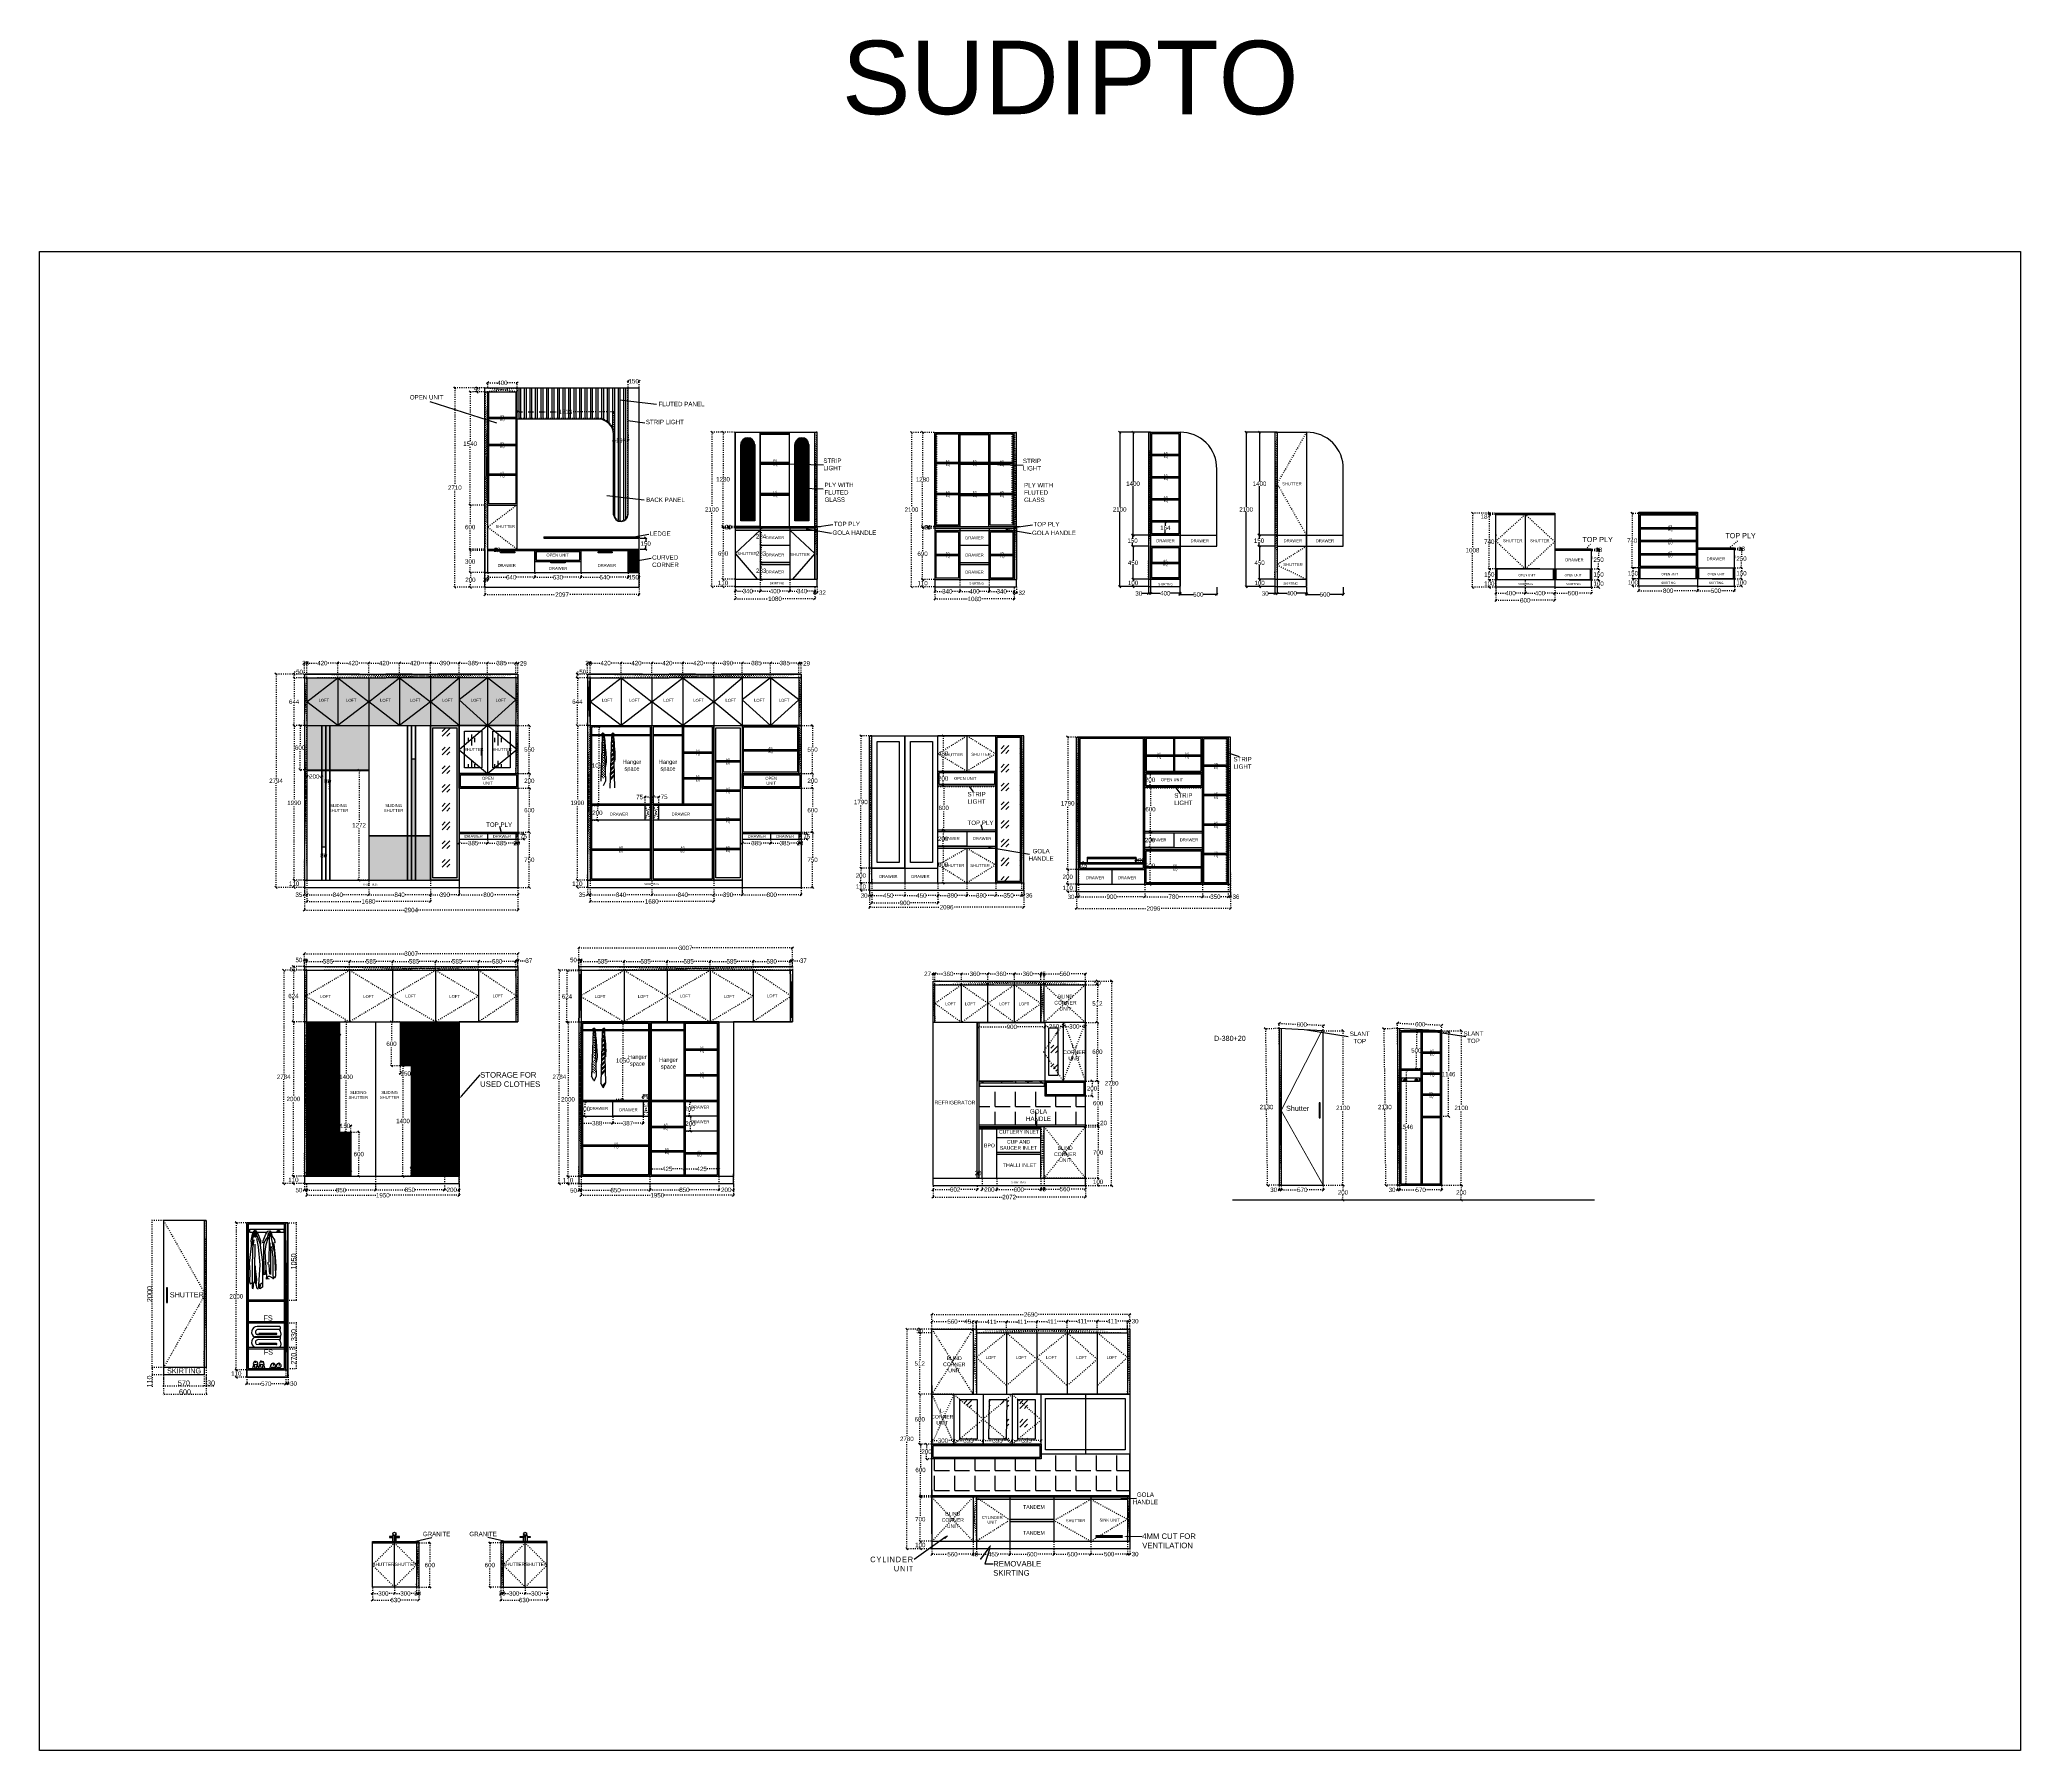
# Model space of a CAD drawing. Header units: millimetres. Extents: x 220712 to 1505573, y -354410 to 241923.
# Drawn here: x 269706 to 296638, y 77591 to 100862 of the extents above; entities that cross this region are included whole.
import ezdxf
from ezdxf import colors
from ezdxf.entities.mleader import LeaderData, LeaderLine
from ezdxf.math import Vec2, Vec3

# ---------------------------------------------------------------- set-up
doc = ezdxf.new("R2010")
doc.units = ezdxf.units.MM
doc.header["$MEASUREMENT"] = 0
doc.linetypes.add('ACAD_ISO02W100', pattern=[15, 12, -3])
doc.linetypes.add('ACAD_ISO03W100', pattern=[30, 12, -18])
doc.layers.add('Walls', color=253, linetype='Continuous')
doc.layers.add('Words', color=7, linetype='Continuous')
doc.styles.get("Standard").update_dxf_attribs({"font": 'arial.ttf'})
doc.dimstyles.new('ISO-25', dxfattribs={"dimtxt": 70, "dimasz": 15, "dimexe": 1.25, "dimexo": 0.625, "dimtad": 1, "dimdec": 0, "dimtxsty": 'Standard', "dimblk": 'ARCHTICK', "dimcen": 0, "dimdle": 11, "dimclrd": 1, "dimclre": 1, "dimclrt": 1, "dimadec": 0, "dimazin": 0, "dimtfac": 1, "dimtdec": 0, "dimtmove": 0, "dimatfit": 3, "dimfxl": 1, "dimarcsym": 0})
doc.dimstyles.get("Standard").update_dxf_attribs({"dimtxt": 60, "dimasz": 30, "dimexe": 7.75, "dimexo": 8.13, "dimgap": 0.63, "dimtad": 0, "dimtih": 1, "dimtoh": 1, "dimdec": 0, "dimzin": 0, "dimtxsty": 'Standard', "dimblk": 'OBLIQUE', "dimcen": 2.25, "dimclrd": 1, "dimclre": 1, "dimclrt": 1, "dimadec": 0, "dimazin": 0, "dimtfac": 1, "dimtdec": 0, "dimtofl": 0, "dimtmove": 0, "dimatfit": 3, "dimfxl": 1, "dimtolj": 1, "dimtzin": 0, "dimlwd": 30, "dimarcsym": 0})
pattern_1 = [(45, (-6400.25, 274.81), (254.55844, 0), [150, -210]), (45, (-6336.61, 274.81), (254.55844, 0), [60, -300]), (45, (-6400.25, 338.45), (254.55844, 0), [60, -300])]
pattern_2 = [(45, (0, 0), (-0.08838834765, 0.08838834765), [])]
pattern_3 = [(0, (0, 0), (0, 275), [200, -75]), (90, (0, 0), (-275, 2e-14), [200, -75])]

# ---------------------------------------------------------------- blocks, each defined once
blk = doc.blocks.new('_Oblique')
at = {"color": 0, "linetype": 'ByBlock', "lineweight": -2}
blk.add_line((-0.5, -0.5), (0.5, 0.5), dxfattribs=at)
blk = doc.blocks.new('*D2108')
at = {"layer": 'Defpoints', "color": 0, "linetype": 'ACAD_ISO03W100', "lineweight": -2, "transparency": 16777216}
for p in [(275559, 96071), (275763, 96071), (275761, 94531)]:
    blk.add_point(p, dxfattribs=at)
at = {"layer": 'Walls', "color": 1, "linetype": 'ACAD_ISO03W100', "lineweight": -2, "transparency": 16777216}
for p, q in [((275754, 96071), (275552, 96071)), ((275753, 94531), (275552, 94531))]:
    blk.add_line(p, q, dxfattribs=at)
at = {"layer": 'Walls', "color": 1, "linetype": 'ACAD_ISO03W100', "lineweight": 30, "transparency": 16777216}
for p, q in [((275559, 96071), (275559, 95397)), ((275559, 94531), (275559, 95334))]:
    blk.add_line(p, q, dxfattribs=at)
at = {"layer": 'Walls', "color": 1, "linetype": 'ACAD_ISO03W100', "lineweight": 30, "transparency": 16777216, "xscale": 30, "yscale": 30, "zscale": 30}
for p, rotation in [((275559, 96071), 90), ((275559, 94531), 270)]:
    blk.add_blockref('_Oblique', p, dxfattribs=dict(at, rotation=rotation))
at = {"layer": 'Walls', "color": 1, "linetype": 'ACAD_ISO03W100', "transparency": 16777216, "insert": (275559, 95365), "char_height": 60, "attachment_point": 5}
blk.add_mtext('\\A1;1540', dxfattribs=at)
blk = doc.blocks.new('*D2109')
at = {"layer": 'Defpoints', "color": 0, "linetype": 'ACAD_ISO03W100', "lineweight": -2, "transparency": 16777216}
for p in [(280990, 89291), (283086, 89291), (283086, 89060)]:
    blk.add_point(p, dxfattribs=at)
at = {"layer": 'Walls', "color": 1, "linetype": 'ACAD_ISO03W100', "lineweight": -2, "transparency": 16777216}
for p, q in [((280990, 89283), (280990, 89052)), ((283086, 89283), (283086, 89052))]:
    blk.add_line(p, q, dxfattribs=at)
at = {"layer": 'Walls', "color": 1, "linetype": 'ACAD_ISO03W100', "lineweight": 30, "transparency": 16777216}
for p, q in [((280990, 89060), (281947, 89060)), ((283086, 89060), (282129, 89060))]:
    blk.add_line(p, q, dxfattribs=at)
at = {"layer": 'Walls', "color": 1, "linetype": 'ACAD_ISO03W100', "lineweight": 30, "transparency": 16777216, "xscale": 30, "yscale": 30, "zscale": 30, "rotation": 180}
blk.add_blockref('_Oblique', (280990, 89060), dxfattribs=at)
at = {"layer": 'Walls', "color": 1, "linetype": 'ACAD_ISO03W100', "lineweight": 30, "transparency": 16777216, "xscale": 30, "yscale": 30, "zscale": 30}
blk.add_blockref('_Oblique', (283086, 89060), dxfattribs=at)
at = {"layer": 'Walls', "color": 1, "linetype": 'ACAD_ISO03W100', "transparency": 16777216, "insert": (282038, 89060), "char_height": 60, "attachment_point": 5}
blk.add_mtext('\\A1;2096', dxfattribs=at)
blk = doc.blocks.new('*D2068')
at = {"layer": 'Defpoints', "color": 0, "linetype": 'ACAD_ISO03W100', "lineweight": -2, "transparency": 16777216}
for p in [(281853, 85275), (281853, 85118), (283925, 85275)]:
    blk.add_point(p, dxfattribs=at)
at = {"layer": 'Walls', "color": 1, "linetype": 'ACAD_ISO03W100', "lineweight": -2, "transparency": 16777216}
for p, q in [((281853, 85267), (281853, 85110)), ((283925, 85267), (283925, 85110))]:
    blk.add_line(p, q, dxfattribs=at)
at = {"layer": 'Walls', "color": 1, "linetype": 'ACAD_ISO03W100', "lineweight": 30, "transparency": 16777216}
for p, q in [((281853, 85118), (282798, 85118)), ((283925, 85118), (282979, 85118))]:
    blk.add_line(p, q, dxfattribs=at)
at = {"layer": 'Walls', "color": 1, "linetype": 'ACAD_ISO03W100', "lineweight": 30, "transparency": 16777216, "xscale": 30, "yscale": 30, "zscale": 30, "rotation": 180}
blk.add_blockref('_Oblique', (281853, 85118), dxfattribs=at)
at = {"layer": 'Walls', "color": 1, "linetype": 'ACAD_ISO03W100', "lineweight": 30, "transparency": 16777216, "xscale": 30, "yscale": 30, "zscale": 30}
blk.add_blockref('_Oblique', (283925, 85118), dxfattribs=at)
at = {"layer": 'Walls', "color": 1, "linetype": 'ACAD_ISO03W100', "transparency": 16777216, "insert": (282889, 85118), "char_height": 60, "attachment_point": 5}
blk.add_mtext('\\A1;2072', dxfattribs=at)
blk = doc.blocks.new('*D2110')
at = {"layer": 'Defpoints', "color": 0, "linetype": 'ACAD_ISO03W100', "lineweight": -2, "transparency": 16777216}
for p in [(284528, 83520), (281838, 83321), (284528, 83321)]:
    blk.add_point(p, dxfattribs=at)
at = {"layer": 'Walls', "color": 1, "linetype": 'ACAD_ISO03W100', "lineweight": -2, "transparency": 16777216}
for p, q in [((281838, 83329), (281838, 83528)), ((284528, 83329), (284528, 83528))]:
    blk.add_line(p, q, dxfattribs=at)
at = {"layer": 'Walls', "color": 1, "linetype": 'ACAD_ISO03W100', "lineweight": 30, "transparency": 16777216}
for p, q in [((281838, 83520), (283092, 83520)), ((284528, 83520), (283274, 83520))]:
    blk.add_line(p, q, dxfattribs=at)
at = {"layer": 'Walls', "color": 1, "linetype": 'ACAD_ISO03W100', "lineweight": 30, "transparency": 16777216, "xscale": 30, "yscale": 30, "zscale": 30, "rotation": 180}
blk.add_blockref('_Oblique', (281838, 83520), dxfattribs=at)
at = {"layer": 'Walls', "color": 1, "linetype": 'ACAD_ISO03W100', "lineweight": 30, "transparency": 16777216, "xscale": 30, "yscale": 30, "zscale": 30}
blk.add_blockref('_Oblique', (284528, 83520), dxfattribs=at)
at = {"layer": 'Walls', "color": 1, "linetype": 'ACAD_ISO03W100', "transparency": 16777216, "insert": (283183, 83520), "char_height": 60, "attachment_point": 5}
blk.add_mtext('\\A1;2690', dxfattribs=at)
blk = doc.blocks.new('*D2252')
at = {"layer": 'Defpoints', "color": 0, "linetype": 'ACAD_ISO03W100', "lineweight": -2, "transparency": 16777216}
for p in [(289417, 94403), (289506, 94421), (289506, 94403)]:
    blk.add_point(p, dxfattribs=at)
at = {"layer": 'Walls', "color": 1, "linetype": 'ACAD_ISO03W100', "lineweight": 30, "transparency": 16777216}
for p, q in [((289417, 94373), (289387, 94373)), ((289417, 94421), (289417, 94403)), ((289417, 94403), (289417, 94373))]:
    blk.add_line(p, q, dxfattribs=at)
at = {"layer": 'Walls', "color": 1, "linetype": 'ACAD_ISO03W100', "lineweight": -2, "transparency": 16777216}
for p, q in [((289498, 94421), (289409, 94421)), ((289498, 94403), (289409, 94403))]:
    blk.add_line(p, q, dxfattribs=at)
at = {"layer": 'Walls', "color": 1, "linetype": 'ACAD_ISO03W100', "lineweight": 30, "transparency": 16777216, "xscale": 30, "yscale": 30, "zscale": 30}
for p, rotation in [((289417, 94421), 90), ((289417, 94403), 270)]:
    blk.add_blockref('_Oblique', p, dxfattribs=dict(at, rotation=rotation))
at = {"layer": 'Walls', "color": 1, "linetype": 'ACAD_ISO03W100', "transparency": 16777216, "insert": (289346, 94373), "char_height": 60, "attachment_point": 5}
blk.add_mtext('\\A1;18', dxfattribs=at)
blk = doc.blocks.new('*D2253')
at = {"layer": 'Defpoints', "color": 0, "linetype": 'ACAD_ISO03W100', "lineweight": -2, "transparency": 16777216}
for p in [(289506, 94403), (289417, 93662), (289506, 93662)]:
    blk.add_point(p, dxfattribs=at)
at = {"layer": 'Walls', "color": 1, "linetype": 'ACAD_ISO03W100', "lineweight": -2, "transparency": 16777216}
for p, q in [((289498, 94403), (289409, 94403)), ((289498, 93662), (289409, 93662))]:
    blk.add_line(p, q, dxfattribs=at)
at = {"layer": 'Walls', "color": 1, "linetype": 'ACAD_ISO03W100', "lineweight": 30, "transparency": 16777216}
for p, q in [((289417, 94403), (289417, 94064)), ((289417, 93662), (289417, 94001))]:
    blk.add_line(p, q, dxfattribs=at)
at = {"layer": 'Walls', "color": 1, "linetype": 'ACAD_ISO03W100', "lineweight": 30, "transparency": 16777216, "xscale": 30, "yscale": 30, "zscale": 30}
for p, rotation in [((289417, 94403), 90), ((289417, 93662), 270)]:
    blk.add_blockref('_Oblique', p, dxfattribs=dict(at, rotation=rotation))
at = {"layer": 'Walls', "color": 1, "linetype": 'ACAD_ISO03W100', "transparency": 16777216, "insert": (289417, 94032), "char_height": 60, "attachment_point": 5}
blk.add_mtext('\\A1;740', dxfattribs=at)
blk = doc.blocks.new('*D2254')
at = {"layer": 'Defpoints', "color": 0, "linetype": 'ACAD_ISO03W100', "lineweight": -2, "transparency": 16777216}
for p in [(289417, 93512), (289506, 93662), (289506, 93512)]:
    blk.add_point(p, dxfattribs=at)
at = {"layer": 'Walls', "color": 1, "linetype": 'ACAD_ISO03W100', "lineweight": -2, "transparency": 16777216}
for p, q in [((289498, 93662), (289409, 93662)), ((289498, 93512), (289409, 93512))]:
    blk.add_line(p, q, dxfattribs=at)
at = {"layer": 'Walls', "color": 1, "linetype": 'ACAD_ISO03W100', "lineweight": 30, "transparency": 16777216}
for p, q in [((289417, 93662), (289417, 93618)), ((289417, 93512), (289417, 93556))]:
    blk.add_line(p, q, dxfattribs=at)
at = {"layer": 'Walls', "color": 1, "linetype": 'ACAD_ISO03W100', "lineweight": 30, "transparency": 16777216, "xscale": 30, "yscale": 30, "zscale": 30}
for p, rotation in [((289417, 93662), 90), ((289417, 93512), 270)]:
    blk.add_blockref('_Oblique', p, dxfattribs=dict(at, rotation=rotation))
at = {"layer": 'Walls', "color": 1, "linetype": 'ACAD_ISO03W100', "transparency": 16777216, "insert": (289417, 93587), "char_height": 60, "attachment_point": 5}
blk.add_mtext('\\A1;150', dxfattribs=at)
blk = doc.blocks.new('*D2255')
at = {"layer": 'Defpoints', "color": 0, "linetype": 'ACAD_ISO03W100', "lineweight": -2, "transparency": 16777216}
for p in [(289506, 93512), (289417, 93412), (289506, 93412)]:
    blk.add_point(p, dxfattribs=at)
at = {"layer": 'Walls', "color": 1, "linetype": 'ACAD_ISO03W100', "lineweight": -2, "transparency": 16777216}
for p, q in [((289498, 93512), (289409, 93512)), ((289498, 93412), (289409, 93412))]:
    blk.add_line(p, q, dxfattribs=at)
at = {"layer": 'Walls', "color": 1, "linetype": 'ACAD_ISO03W100', "lineweight": 30, "transparency": 16777216}
for p, q in [((289417, 93512), (289417, 93493)), ((289417, 93412), (289417, 93431))]:
    blk.add_line(p, q, dxfattribs=at)
at = {"layer": 'Walls', "color": 1, "linetype": 'ACAD_ISO03W100', "lineweight": 30, "transparency": 16777216, "xscale": 30, "yscale": 30, "zscale": 30}
for p, rotation in [((289417, 93512), 90), ((289417, 93412), 270)]:
    blk.add_blockref('_Oblique', p, dxfattribs=dict(at, rotation=rotation))
at = {"layer": 'Walls', "color": 1, "linetype": 'ACAD_ISO03W100', "transparency": 16777216, "insert": (289417, 93462), "char_height": 60, "attachment_point": 5}
blk.add_mtext('\\A1;100', dxfattribs=at)
blk = doc.blocks.new('*D2104')
at = {"layer": 'Defpoints', "color": 0, "linetype": 'ACAD_ISO03W100', "lineweight": -2, "transparency": 16777216}
for p in [(289506, 93512), (289906, 93512), (289506, 93332)]:
    blk.add_point(p, dxfattribs=at)
at = {"layer": 'Walls', "color": 1, "linetype": 'ACAD_ISO03W100', "lineweight": -2, "transparency": 16777216}
for p, q in [((289506, 93504), (289506, 93325)), ((289906, 93504), (289906, 93325))]:
    blk.add_line(p, q, dxfattribs=at)
at = {"layer": 'Walls', "color": 1, "linetype": 'ACAD_ISO03W100', "lineweight": 30, "transparency": 16777216}
for p, q in [((289506, 93332), (289638, 93332)), ((289906, 93332), (289774, 93332))]:
    blk.add_line(p, q, dxfattribs=at)
at = {"layer": 'Walls', "color": 1, "linetype": 'ACAD_ISO03W100', "lineweight": 30, "transparency": 16777216, "xscale": 30, "yscale": 30, "zscale": 30, "rotation": 180}
blk.add_blockref('_Oblique', (289506, 93332), dxfattribs=at)
at = {"layer": 'Walls', "color": 1, "linetype": 'ACAD_ISO03W100', "lineweight": 30, "transparency": 16777216, "xscale": 30, "yscale": 30, "zscale": 30}
blk.add_blockref('_Oblique', (289906, 93332), dxfattribs=at)
at = {"layer": 'Walls', "color": 1, "linetype": 'ACAD_ISO03W100', "transparency": 16777216, "insert": (289706, 93332), "char_height": 60, "attachment_point": 5}
blk.add_mtext('\\A1;400', dxfattribs=at)
blk = doc.blocks.new('*D2256')
at = {"layer": 'Defpoints', "color": 0, "linetype": 'ACAD_ISO03W100', "lineweight": -2, "transparency": 16777216}
for p in [(289906, 93412), (290306, 93412), (290306, 93332)]:
    blk.add_point(p, dxfattribs=at)
at = {"layer": 'Walls', "color": 1, "linetype": 'ACAD_ISO03W100', "lineweight": -2, "transparency": 16777216}
for p, q in [((289906, 93404), (289906, 93325)), ((290306, 93404), (290306, 93325))]:
    blk.add_line(p, q, dxfattribs=at)
at = {"layer": 'Walls', "color": 1, "linetype": 'ACAD_ISO03W100', "lineweight": 30, "transparency": 16777216}
for p, q in [((289906, 93332), (290038, 93332)), ((290306, 93332), (290174, 93332))]:
    blk.add_line(p, q, dxfattribs=at)
at = {"layer": 'Walls', "color": 1, "linetype": 'ACAD_ISO03W100', "lineweight": 30, "transparency": 16777216, "xscale": 30, "yscale": 30, "zscale": 30, "rotation": 180}
blk.add_blockref('_Oblique', (289906, 93332), dxfattribs=at)
at = {"layer": 'Walls', "color": 1, "linetype": 'ACAD_ISO03W100', "lineweight": 30, "transparency": 16777216, "xscale": 30, "yscale": 30, "zscale": 30}
blk.add_blockref('_Oblique', (290306, 93332), dxfattribs=at)
at = {"layer": 'Walls', "color": 1, "linetype": 'ACAD_ISO03W100', "transparency": 16777216, "insert": (290106, 93332), "char_height": 60, "attachment_point": 5}
blk.add_mtext('\\A1;400', dxfattribs=at)
blk = doc.blocks.new('*D2257')
at = {"layer": 'Defpoints', "color": 0, "linetype": 'ACAD_ISO03W100', "lineweight": -2, "transparency": 16777216}
for p in [(290306, 93412), (290806, 93412), (290806, 93332)]:
    blk.add_point(p, dxfattribs=at)
at = {"layer": 'Walls', "color": 1, "linetype": 'ACAD_ISO03W100', "lineweight": -2, "transparency": 16777216}
for p, q in [((290306, 93404), (290306, 93325)), ((290806, 93404), (290806, 93325))]:
    blk.add_line(p, q, dxfattribs=at)
at = {"layer": 'Walls', "color": 1, "linetype": 'ACAD_ISO03W100', "lineweight": 30, "transparency": 16777216}
for p, q in [((290306, 93332), (290489, 93332)), ((290806, 93332), (290623, 93332))]:
    blk.add_line(p, q, dxfattribs=at)
at = {"layer": 'Walls', "color": 1, "linetype": 'ACAD_ISO03W100', "lineweight": 30, "transparency": 16777216, "xscale": 30, "yscale": 30, "zscale": 30, "rotation": 180}
blk.add_blockref('_Oblique', (290306, 93332), dxfattribs=at)
at = {"layer": 'Walls', "color": 1, "linetype": 'ACAD_ISO03W100', "lineweight": 30, "transparency": 16777216, "xscale": 30, "yscale": 30, "zscale": 30}
blk.add_blockref('_Oblique', (290806, 93332), dxfattribs=at)
at = {"layer": 'Walls', "color": 1, "linetype": 'ACAD_ISO03W100', "transparency": 16777216, "insert": (290556, 93332), "char_height": 60, "attachment_point": 5}
blk.add_mtext('\\A1;500', dxfattribs=at)
blk = doc.blocks.new('*D2258')
at = {"layer": 'Defpoints', "color": 0, "linetype": 'ACAD_ISO03W100', "lineweight": -2, "transparency": 16777216}
for p in [(290806, 93930), (290806, 93912), (290903, 93912)]:
    blk.add_point(p, dxfattribs=at)
at = {"layer": 'Walls', "color": 1, "linetype": 'ACAD_ISO03W100', "lineweight": -2, "transparency": 16777216}
for p, q in [((290814, 93930), (290911, 93930)), ((290814, 93912), (290911, 93912))]:
    blk.add_line(p, q, dxfattribs=at)
at = {"layer": 'Walls', "color": 1, "linetype": 'ACAD_ISO03W100', "lineweight": 30, "transparency": 16777216}
blk.add_line((290903, 93930), (290903, 93912), dxfattribs=at)
at = {"layer": 'Walls', "color": 1, "linetype": 'ACAD_ISO03W100', "lineweight": 30, "transparency": 16777216, "xscale": 30, "yscale": 30, "zscale": 30}
for p, rotation in [((290903, 93930), 90), ((290903, 93912), 270)]:
    blk.add_blockref('_Oblique', p, dxfattribs=dict(at, rotation=rotation))
at = {"layer": 'Walls', "color": 1, "linetype": 'ACAD_ISO03W100', "transparency": 16777216, "insert": (290903, 93921), "char_height": 60, "attachment_point": 5}
blk.add_mtext('\\A1;18', dxfattribs=at)
blk = doc.blocks.new('*D2259')
at = {"layer": 'Defpoints', "color": 0, "linetype": 'ACAD_ISO03W100', "lineweight": -2, "transparency": 16777216}
for p in [(290806, 93912), (290806, 93662), (290903, 93662)]:
    blk.add_point(p, dxfattribs=at)
at = {"layer": 'Walls', "color": 1, "linetype": 'ACAD_ISO03W100', "lineweight": -2, "transparency": 16777216}
for p, q in [((290814, 93912), (290911, 93912)), ((290814, 93662), (290911, 93662))]:
    blk.add_line(p, q, dxfattribs=at)
at = {"layer": 'Walls', "color": 1, "linetype": 'ACAD_ISO03W100', "lineweight": 30, "transparency": 16777216}
for p, q in [((290903, 93912), (290903, 93818)), ((290903, 93662), (290903, 93756))]:
    blk.add_line(p, q, dxfattribs=at)
at = {"layer": 'Walls', "color": 1, "linetype": 'ACAD_ISO03W100', "lineweight": 30, "transparency": 16777216, "xscale": 30, "yscale": 30, "zscale": 30}
for p, rotation in [((290903, 93912), 90), ((290903, 93662), 270)]:
    blk.add_blockref('_Oblique', p, dxfattribs=dict(at, rotation=rotation))
at = {"layer": 'Walls', "color": 1, "linetype": 'ACAD_ISO03W100', "transparency": 16777216, "insert": (290903, 93787), "char_height": 60, "attachment_point": 5}
blk.add_mtext('\\A1;250', dxfattribs=at)
blk = doc.blocks.new('*D2260')
at = {"layer": 'Defpoints', "color": 0, "linetype": 'ACAD_ISO03W100', "lineweight": -2, "transparency": 16777216}
for p in [(290806, 93662), (290806, 93512), (290903, 93512)]:
    blk.add_point(p, dxfattribs=at)
at = {"layer": 'Walls', "color": 1, "linetype": 'ACAD_ISO03W100', "lineweight": -2, "transparency": 16777216}
for p, q in [((290814, 93662), (290911, 93662)), ((290814, 93512), (290911, 93512))]:
    blk.add_line(p, q, dxfattribs=at)
at = {"layer": 'Walls', "color": 1, "linetype": 'ACAD_ISO03W100', "lineweight": 30, "transparency": 16777216}
for p, q in [((290903, 93662), (290903, 93618)), ((290903, 93512), (290903, 93556))]:
    blk.add_line(p, q, dxfattribs=at)
at = {"layer": 'Walls', "color": 1, "linetype": 'ACAD_ISO03W100', "lineweight": 30, "transparency": 16777216, "xscale": 30, "yscale": 30, "zscale": 30}
for p, rotation in [((290903, 93662), 90), ((290903, 93512), 270)]:
    blk.add_blockref('_Oblique', p, dxfattribs=dict(at, rotation=rotation))
at = {"layer": 'Walls', "color": 1, "linetype": 'ACAD_ISO03W100', "transparency": 16777216, "insert": (290903, 93587), "char_height": 60, "attachment_point": 5}
blk.add_mtext('\\A1;150', dxfattribs=at)
blk = doc.blocks.new('*D2105')
at = {"layer": 'Defpoints', "color": 0, "linetype": 'ACAD_ISO03W100', "lineweight": -2, "transparency": 16777216}
for p in [(290806, 93512), (290806, 93412), (290903, 93412)]:
    blk.add_point(p, dxfattribs=at)
at = {"layer": 'Walls', "color": 1, "linetype": 'ACAD_ISO03W100', "lineweight": -2, "transparency": 16777216}
for p, q in [((290814, 93512), (290911, 93512)), ((290814, 93412), (290911, 93412))]:
    blk.add_line(p, q, dxfattribs=at)
at = {"layer": 'Walls', "color": 1, "linetype": 'ACAD_ISO03W100', "lineweight": 30, "transparency": 16777216}
for p, q in [((290903, 93512), (290903, 93493)), ((290903, 93412), (290903, 93431))]:
    blk.add_line(p, q, dxfattribs=at)
at = {"layer": 'Walls', "color": 1, "linetype": 'ACAD_ISO03W100', "lineweight": 30, "transparency": 16777216, "xscale": 30, "yscale": 30, "zscale": 30}
for p, rotation in [((290903, 93512), 90), ((290903, 93412), 270)]:
    blk.add_blockref('_Oblique', p, dxfattribs=dict(at, rotation=rotation))
at = {"layer": 'Walls', "color": 1, "linetype": 'ACAD_ISO03W100', "transparency": 16777216, "insert": (290903, 93462), "char_height": 60, "attachment_point": 5}
blk.add_mtext('\\A1;100', dxfattribs=at)
blk = doc.blocks.new('*D2261')
at = {"layer": 'Defpoints', "color": 0, "linetype": 'ACAD_ISO03W100', "lineweight": -2, "transparency": 16777216}
for p in [(291369, 93527), (291467, 93677), (291467, 93527)]:
    blk.add_point(p, dxfattribs=at)
at = {"layer": 'Walls', "color": 1, "linetype": 'ACAD_ISO03W100', "lineweight": -2, "transparency": 16777216}
for p, q in [((291459, 93677), (291361, 93677)), ((291459, 93527), (291361, 93527))]:
    blk.add_line(p, q, dxfattribs=at)
at = {"layer": 'Walls', "color": 1, "linetype": 'ACAD_ISO03W100', "lineweight": 30, "transparency": 16777216}
for p, q in [((291369, 93677), (291369, 93633)), ((291369, 93527), (291369, 93571))]:
    blk.add_line(p, q, dxfattribs=at)
at = {"layer": 'Walls', "color": 1, "linetype": 'ACAD_ISO03W100', "lineweight": 30, "transparency": 16777216, "xscale": 30, "yscale": 30, "zscale": 30}
for p, rotation in [((291369, 93677), 90), ((291369, 93527), 270)]:
    blk.add_blockref('_Oblique', p, dxfattribs=dict(at, rotation=rotation))
at = {"layer": 'Walls', "color": 1, "linetype": 'ACAD_ISO03W100', "transparency": 16777216, "insert": (291369, 93602), "char_height": 60, "attachment_point": 5}
blk.add_mtext('\\A1;150', dxfattribs=at)
blk = doc.blocks.new('*D2262')
at = {"layer": 'Defpoints', "color": 0, "linetype": 'ACAD_ISO03W100', "lineweight": -2, "transparency": 16777216}
for p in [(291449, 93527), (291369, 93427), (291449, 93427)]:
    blk.add_point(p, dxfattribs=at)
at = {"layer": 'Walls', "color": 1, "linetype": 'ACAD_ISO03W100', "lineweight": -2, "transparency": 16777216}
for p, q in [((291441, 93527), (291361, 93527)), ((291441, 93427), (291361, 93427))]:
    blk.add_line(p, q, dxfattribs=at)
at = {"layer": 'Walls', "color": 1, "linetype": 'ACAD_ISO03W100', "lineweight": 30, "transparency": 16777216}
for p, q in [((291369, 93527), (291369, 93508)), ((291369, 93427), (291369, 93446))]:
    blk.add_line(p, q, dxfattribs=at)
at = {"layer": 'Walls', "color": 1, "linetype": 'ACAD_ISO03W100', "lineweight": 30, "transparency": 16777216, "xscale": 30, "yscale": 30, "zscale": 30}
for p, rotation in [((291369, 93527), 90), ((291369, 93427), 270)]:
    blk.add_blockref('_Oblique', p, dxfattribs=dict(at, rotation=rotation))
at = {"layer": 'Walls', "color": 1, "linetype": 'ACAD_ISO03W100', "transparency": 16777216, "insert": (291369, 93477), "char_height": 60, "attachment_point": 5}
blk.add_mtext('\\A1;100', dxfattribs=at)
blk = doc.blocks.new('*D2233')
at = {"layer": 'Defpoints', "color": 0, "linetype": 'ACAD_ISO03W100', "lineweight": -2, "transparency": 16777216}
for p in [(275761, 94531), (275559, 93931), (275761, 93931)]:
    blk.add_point(p, dxfattribs=at)
at = {"layer": 'Walls', "color": 1, "linetype": 'ACAD_ISO03W100', "lineweight": -2, "transparency": 16777216}
for p, q in [((275753, 94531), (275552, 94531)), ((275753, 93931), (275552, 93931))]:
    blk.add_line(p, q, dxfattribs=at)
at = {"layer": 'Walls', "color": 1, "linetype": 'ACAD_ISO03W100', "lineweight": 30, "transparency": 16777216}
for p, q in [((275559, 94531), (275559, 94263)), ((275559, 93931), (275559, 94200))]:
    blk.add_line(p, q, dxfattribs=at)
at = {"layer": 'Walls', "color": 1, "linetype": 'ACAD_ISO03W100', "lineweight": 30, "transparency": 16777216, "xscale": 30, "yscale": 30, "zscale": 30}
for p, rotation in [((275559, 94531), 90), ((275559, 93931), 270)]:
    blk.add_blockref('_Oblique', p, dxfattribs=dict(at, rotation=rotation))
at = {"layer": 'Walls', "color": 1, "linetype": 'ACAD_ISO03W100', "transparency": 16777216, "insert": (275559, 94231), "char_height": 60, "attachment_point": 5}
blk.add_mtext('\\A1;600', dxfattribs=at)
blk = doc.blocks.new('*D2234')
at = {"layer": 'Defpoints', "color": 0, "linetype": 'ACAD_ISO03W100', "lineweight": -2, "transparency": 16777216}
for p in [(275559, 93913), (275761, 93913), (275761, 93613)]:
    blk.add_point(p, dxfattribs=at)
at = {"layer": 'Walls', "color": 1, "linetype": 'ACAD_ISO03W100', "lineweight": -2, "transparency": 16777216}
for p, q in [((275753, 93913), (275552, 93913)), ((275753, 93613), (275552, 93613))]:
    blk.add_line(p, q, dxfattribs=at)
at = {"layer": 'Walls', "color": 1, "linetype": 'ACAD_ISO03W100', "lineweight": 30, "transparency": 16777216}
for p, q in [((275559, 93913), (275559, 93795)), ((275559, 93613), (275559, 93732))]:
    blk.add_line(p, q, dxfattribs=at)
at = {"layer": 'Walls', "color": 1, "linetype": 'ACAD_ISO03W100', "lineweight": 30, "transparency": 16777216, "xscale": 30, "yscale": 30, "zscale": 30}
for p, rotation in [((275559, 93913), 90), ((275559, 93613), 270)]:
    blk.add_blockref('_Oblique', p, dxfattribs=dict(at, rotation=rotation))
at = {"layer": 'Walls', "color": 1, "linetype": 'ACAD_ISO03W100', "transparency": 16777216, "insert": (275559, 93763), "char_height": 60, "attachment_point": 5}
blk.add_mtext('\\A1;300', dxfattribs=at)
blk = doc.blocks.new('*D2235')
at = {"layer": 'Defpoints', "color": 0, "linetype": 'ACAD_ISO03W100', "lineweight": -2, "transparency": 16777216}
for p in [(275761, 93613), (275563, 93413), (275761, 93413)]:
    blk.add_point(p, dxfattribs=at)
at = {"layer": 'Walls', "color": 1, "linetype": 'ACAD_ISO03W100', "lineweight": -2, "transparency": 16777216}
for p, q in [((275753, 93613), (275555, 93613)), ((275753, 93413), (275555, 93413))]:
    blk.add_line(p, q, dxfattribs=at)
at = {"layer": 'Walls', "color": 1, "linetype": 'ACAD_ISO03W100', "lineweight": 30, "transparency": 16777216}
for p, q in [((275563, 93613), (275563, 93545)), ((275563, 93413), (275563, 93482))]:
    blk.add_line(p, q, dxfattribs=at)
at = {"layer": 'Walls', "color": 1, "linetype": 'ACAD_ISO03W100', "lineweight": 30, "transparency": 16777216, "xscale": 30, "yscale": 30, "zscale": 30}
for p, rotation in [((275563, 93613), 90), ((275563, 93413), 270)]:
    blk.add_blockref('_Oblique', p, dxfattribs=dict(at, rotation=rotation))
at = {"layer": 'Walls', "color": 1, "linetype": 'ACAD_ISO03W100', "transparency": 16777216, "insert": (275563, 93513), "char_height": 60, "attachment_point": 5}
blk.add_mtext('\\A1;200', dxfattribs=at)
blk = doc.blocks.new('*D2236')
at = {"layer": 'Defpoints', "color": 0, "linetype": 'ACAD_ISO03W100', "lineweight": -2, "transparency": 16777216}
for p in [(275761, 93614), (277858, 93613), (277858, 93312)]:
    blk.add_point(p, dxfattribs=at)
at = {"layer": 'Walls', "color": 1, "linetype": 'ACAD_ISO03W100', "lineweight": -2, "transparency": 16777216}
for p, q in [((275761, 93606), (275761, 93305)), ((277858, 93605), (277858, 93305))]:
    blk.add_line(p, q, dxfattribs=at)
at = {"layer": 'Walls', "color": 1, "linetype": 'ACAD_ISO03W100', "lineweight": 30, "transparency": 16777216}
for p, q in [((275761, 93312), (276718, 93312)), ((277858, 93312), (276900, 93312))]:
    blk.add_line(p, q, dxfattribs=at)
at = {"layer": 'Walls', "color": 1, "linetype": 'ACAD_ISO03W100', "lineweight": 30, "transparency": 16777216, "xscale": 30, "yscale": 30, "zscale": 30, "rotation": 180}
blk.add_blockref('_Oblique', (275761, 93312), dxfattribs=at)
at = {"layer": 'Walls', "color": 1, "linetype": 'ACAD_ISO03W100', "lineweight": 30, "transparency": 16777216, "xscale": 30, "yscale": 30, "zscale": 30}
blk.add_blockref('_Oblique', (277858, 93312), dxfattribs=at)
at = {"layer": 'Walls', "color": 1, "linetype": 'ACAD_ISO03W100', "transparency": 16777216, "insert": (276809, 93312), "char_height": 60, "attachment_point": 5}
blk.add_mtext('\\A1;2097', dxfattribs=at)
blk = doc.blocks.new('*D2237')
at = {"layer": 'Defpoints', "color": 0, "linetype": 'ACAD_ISO03W100', "lineweight": -2, "transparency": 16777216}
for p in [(277708, 93613), (277858, 93548), (277858, 93413)]:
    blk.add_point(p, dxfattribs=at)
at = {"layer": 'Walls', "color": 1, "linetype": 'ACAD_ISO03W100', "lineweight": -2, "transparency": 16777216}
for p, q in [((277708, 93605), (277708, 93541)), ((277858, 93421), (277858, 93556))]:
    blk.add_line(p, q, dxfattribs=at)
at = {"layer": 'Walls', "color": 1, "linetype": 'ACAD_ISO03W100', "lineweight": 30, "transparency": 16777216}
for p, q in [((277708, 93548), (277719, 93548)), ((277858, 93548), (277847, 93548))]:
    blk.add_line(p, q, dxfattribs=at)
at = {"layer": 'Walls', "color": 1, "linetype": 'ACAD_ISO03W100', "lineweight": 30, "transparency": 16777216, "xscale": 30, "yscale": 30, "zscale": 30, "rotation": 180}
blk.add_blockref('_Oblique', (277708, 93548), dxfattribs=at)
at = {"layer": 'Walls', "color": 1, "linetype": 'ACAD_ISO03W100', "lineweight": 30, "transparency": 16777216, "xscale": 30, "yscale": 30, "zscale": 30}
blk.add_blockref('_Oblique', (277858, 93548), dxfattribs=at)
at = {"layer": 'Walls', "color": 1, "linetype": 'ACAD_ISO03W100', "transparency": 16777216, "insert": (277783, 93548), "char_height": 60, "attachment_point": 5}
blk.add_mtext('\\A1;150', dxfattribs=at)
blk = doc.blocks.new('*D2238')
at = {"layer": 'Defpoints', "color": 0, "linetype": 'ACAD_ISO03W100', "lineweight": -2, "transparency": 16777216}
for p in [(276198, 95699), (277511, 95797), (277511, 95493)]:
    blk.add_point(p, dxfattribs=at)
at = {"layer": 'Walls', "color": 1, "linetype": 'ACAD_ISO03W100', "lineweight": -2, "transparency": 16777216}
for p, q in [((276198, 95707), (276198, 95805)), ((277511, 95501), (277511, 95805))]:
    blk.add_line(p, q, dxfattribs=at)
at = {"layer": 'Walls', "color": 1, "linetype": 'ACAD_ISO03W100', "lineweight": 30, "transparency": 16777216}
for p, q in [((276198, 95797), (276767, 95797)), ((277511, 95797), (276942, 95797))]:
    blk.add_line(p, q, dxfattribs=at)
at = {"layer": 'Walls', "color": 1, "linetype": 'ACAD_ISO03W100', "lineweight": 30, "transparency": 16777216, "xscale": 30, "yscale": 30, "zscale": 30, "rotation": 180}
blk.add_blockref('_Oblique', (276198, 95797), dxfattribs=at)
at = {"layer": 'Walls', "color": 1, "linetype": 'ACAD_ISO03W100', "lineweight": 30, "transparency": 16777216, "xscale": 30, "yscale": 30, "zscale": 30}
blk.add_blockref('_Oblique', (277511, 95797), dxfattribs=at)
at = {"layer": 'Walls', "color": 1, "linetype": 'ACAD_ISO03W100', "transparency": 16777216, "insert": (276854, 95797), "char_height": 60, "attachment_point": 5}
blk.add_mtext('\\A1;1313', dxfattribs=at)
blk = doc.blocks.new('*D2239')
at = {"layer": 'Defpoints', "color": 0, "linetype": 'ACAD_ISO03W100', "lineweight": -2, "transparency": 16777216}
for p in [(277511, 95493), (277708, 95493), (277708, 95409)]:
    blk.add_point(p, dxfattribs=at)
at = {"layer": 'Walls', "color": 1, "linetype": 'ACAD_ISO03W100', "lineweight": -2, "transparency": 16777216}
for p, q in [((277511, 95485), (277511, 95402)), ((277708, 95485), (277708, 95402))]:
    blk.add_line(p, q, dxfattribs=at)
at = {"layer": 'Walls', "color": 1, "linetype": 'ACAD_ISO03W100', "lineweight": 30, "transparency": 16777216}
for p, q in [((277511, 95409), (277545, 95409)), ((277708, 95409), (277673, 95409))]:
    blk.add_line(p, q, dxfattribs=at)
at = {"layer": 'Walls', "color": 1, "linetype": 'ACAD_ISO03W100', "lineweight": 30, "transparency": 16777216, "xscale": 30, "yscale": 30, "zscale": 30, "rotation": 180}
blk.add_blockref('_Oblique', (277511, 95409), dxfattribs=at)
at = {"layer": 'Walls', "color": 1, "linetype": 'ACAD_ISO03W100', "lineweight": 30, "transparency": 16777216, "xscale": 30, "yscale": 30, "zscale": 30}
blk.add_blockref('_Oblique', (277708, 95409), dxfattribs=at)
at = {"layer": 'Walls', "color": 1, "linetype": 'ACAD_ISO03W100', "transparency": 16777216, "insert": (277609, 95409), "char_height": 60, "attachment_point": 5}
blk.add_mtext('\\A1;197', dxfattribs=at)
blk = doc.blocks.new('*D2240')
at = {"layer": 'Defpoints', "color": 0, "linetype": 'ACAD_ISO03W100', "lineweight": -2, "transparency": 16777216}
for p in [(277858, 96215), (277708, 96123), (277858, 96123)]:
    blk.add_point(p, dxfattribs=at)
at = {"layer": 'Walls', "color": 1, "linetype": 'ACAD_ISO03W100', "lineweight": -2, "transparency": 16777216}
for p, q in [((277708, 96131), (277708, 96223)), ((277858, 96131), (277858, 96223))]:
    blk.add_line(p, q, dxfattribs=at)
at = {"layer": 'Walls', "color": 1, "linetype": 'ACAD_ISO03W100', "lineweight": 30, "transparency": 16777216}
for p, q in [((277708, 96215), (277719, 96215)), ((277858, 96215), (277847, 96215))]:
    blk.add_line(p, q, dxfattribs=at)
at = {"layer": 'Walls', "color": 1, "linetype": 'ACAD_ISO03W100', "lineweight": 30, "transparency": 16777216, "xscale": 30, "yscale": 30, "zscale": 30, "rotation": 180}
blk.add_blockref('_Oblique', (277708, 96215), dxfattribs=at)
at = {"layer": 'Walls', "color": 1, "linetype": 'ACAD_ISO03W100', "lineweight": 30, "transparency": 16777216, "xscale": 30, "yscale": 30, "zscale": 30}
blk.add_blockref('_Oblique', (277858, 96215), dxfattribs=at)
at = {"layer": 'Walls', "color": 1, "linetype": 'ACAD_ISO03W100', "transparency": 16777216, "insert": (277783, 96215), "char_height": 60, "attachment_point": 5}
blk.add_mtext('\\A1;150', dxfattribs=at)
blk = doc.blocks.new('*D2241')
at = {"layer": 'Defpoints', "color": 0, "lineweight": -2, "transparency": 16777216}
for p in [(277861, 94081), (277946, 94081), (277861, 93931)]:
    blk.add_point(p, dxfattribs=at)
at = {"layer": 'Walls', "color": 1, "lineweight": -2, "transparency": 16777216}
for p, q in [((277869, 94081), (277954, 94081)), ((277869, 93931), (277954, 93931))]:
    blk.add_line(p, q, dxfattribs=at)
at = {"layer": 'Walls', "color": 1, "lineweight": 30, "transparency": 16777216}
for p, q in [((277946, 94081), (277946, 94038)), ((277946, 93931), (277946, 93975))]:
    blk.add_line(p, q, dxfattribs=at)
at = {"layer": 'Walls', "color": 1, "lineweight": 30, "transparency": 16777216, "xscale": 30, "yscale": 30, "zscale": 30}
for p, rotation in [((277946, 94081), 90), ((277946, 93931), 270)]:
    blk.add_blockref('_Oblique', p, dxfattribs=dict(at, rotation=rotation))
at = {"layer": 'Walls', "color": 1, "transparency": 16777216, "insert": (277946, 94006), "char_height": 60, "attachment_point": 5}
blk.add_mtext('\\A1;150', dxfattribs=at)
blk = doc.blocks.new('*D2097')
at = {"layer": 'Defpoints', "color": 0, "linetype": 'ACAD_ISO03W100', "lineweight": -2, "transparency": 16777216}
for p in [(276198, 96193), (275798, 96123), (276198, 96123)]:
    blk.add_point(p, dxfattribs=at)
at = {"layer": 'Walls', "color": 1, "linetype": 'ACAD_ISO03W100', "lineweight": -2, "transparency": 16777216}
for p, q in [((275798, 96131), (275798, 96201)), ((276198, 96131), (276198, 96201))]:
    blk.add_line(p, q, dxfattribs=at)
at = {"layer": 'Walls', "color": 1, "linetype": 'ACAD_ISO03W100', "lineweight": 30, "transparency": 16777216}
for p, q in [((275798, 96193), (275930, 96193)), ((276198, 96193), (276066, 96193))]:
    blk.add_line(p, q, dxfattribs=at)
at = {"layer": 'Walls', "color": 1, "linetype": 'ACAD_ISO03W100', "lineweight": 30, "transparency": 16777216, "xscale": 30, "yscale": 30, "zscale": 30, "rotation": 180}
blk.add_blockref('_Oblique', (275798, 96193), dxfattribs=at)
at = {"layer": 'Walls', "color": 1, "linetype": 'ACAD_ISO03W100', "lineweight": 30, "transparency": 16777216, "xscale": 30, "yscale": 30, "zscale": 30}
blk.add_blockref('_Oblique', (276198, 96193), dxfattribs=at)
at = {"layer": 'Walls', "color": 1, "linetype": 'ACAD_ISO03W100', "transparency": 16777216, "insert": (275998, 96193), "char_height": 60, "attachment_point": 5}
blk.add_mtext('\\A1;400', dxfattribs=at)
blk = doc.blocks.new('*D2242')
at = {"layer": 'Defpoints', "color": 0, "linetype": 'ACAD_ISO03W100', "lineweight": -2, "transparency": 16777216}
for p in [(278998, 93521), (279164, 93521), (279164, 93421)]:
    blk.add_point(p, dxfattribs=at)
at = {"layer": 'Walls', "color": 1, "linetype": 'ACAD_ISO03W100', "lineweight": -2, "transparency": 16777216}
for p, q in [((279156, 93521), (278990, 93521)), ((279156, 93421), (278990, 93421))]:
    blk.add_line(p, q, dxfattribs=at)
at = {"layer": 'Walls', "color": 1, "linetype": 'ACAD_ISO03W100', "lineweight": 30, "transparency": 16777216}
for p, q in [((278998, 93521), (278998, 93502)), ((278998, 93421), (278998, 93439))]:
    blk.add_line(p, q, dxfattribs=at)
at = {"layer": 'Walls', "color": 1, "linetype": 'ACAD_ISO03W100', "lineweight": 30, "transparency": 16777216, "xscale": 30, "yscale": 30, "zscale": 30}
for p, rotation in [((278998, 93521), 90), ((278998, 93421), 270)]:
    blk.add_blockref('_Oblique', p, dxfattribs=dict(at, rotation=rotation))
at = {"layer": 'Walls', "color": 1, "linetype": 'ACAD_ISO03W100', "transparency": 16777216, "insert": (278998, 93471), "char_height": 60, "attachment_point": 5}
blk.add_mtext('\\A1;110', dxfattribs=at)
blk = doc.blocks.new('*D2243')
at = {"layer": 'Defpoints', "color": 0, "linetype": 'ACAD_ISO03W100', "lineweight": -2, "transparency": 16777216}
for p in [(278998, 94221), (279164, 94221), (279164, 93521)]:
    blk.add_point(p, dxfattribs=at)
at = {"layer": 'Walls', "color": 1, "linetype": 'ACAD_ISO03W100', "lineweight": -2, "transparency": 16777216}
for p, q in [((279156, 94221), (278990, 94221)), ((279156, 93521), (278990, 93521))]:
    blk.add_line(p, q, dxfattribs=at)
at = {"layer": 'Walls', "color": 1, "linetype": 'ACAD_ISO03W100', "lineweight": 30, "transparency": 16777216}
for p, q in [((278998, 94221), (278998, 93902)), ((278998, 93521), (278998, 93839))]:
    blk.add_line(p, q, dxfattribs=at)
at = {"layer": 'Walls', "color": 1, "linetype": 'ACAD_ISO03W100', "lineweight": 30, "transparency": 16777216, "xscale": 30, "yscale": 30, "zscale": 30}
for p, rotation in [((278998, 94221), 90), ((278998, 93521), 270)]:
    blk.add_blockref('_Oblique', p, dxfattribs=dict(at, rotation=rotation))
at = {"layer": 'Walls', "color": 1, "linetype": 'ACAD_ISO03W100', "transparency": 16777216, "insert": (278998, 93871), "char_height": 60, "attachment_point": 5}
blk.add_mtext('\\A1;690', dxfattribs=at)
blk = doc.blocks.new('*D2098')
at = {"layer": 'Defpoints', "color": 0, "linetype": 'ACAD_ISO03W100', "lineweight": -2, "transparency": 16777216}
for p in [(278998, 95521), (279164, 95521), (279164, 94241)]:
    blk.add_point(p, dxfattribs=at)
at = {"layer": 'Walls', "color": 1, "linetype": 'ACAD_ISO03W100', "lineweight": -2, "transparency": 16777216}
for p, q in [((279156, 95521), (278990, 95521)), ((279156, 94241), (278990, 94241))]:
    blk.add_line(p, q, dxfattribs=at)
at = {"layer": 'Walls', "color": 1, "linetype": 'ACAD_ISO03W100', "lineweight": 30, "transparency": 16777216}
for p, q in [((278998, 95521), (278998, 94912)), ((278998, 94241), (278998, 94849))]:
    blk.add_line(p, q, dxfattribs=at)
at = {"layer": 'Walls', "color": 1, "linetype": 'ACAD_ISO03W100', "lineweight": 30, "transparency": 16777216, "xscale": 30, "yscale": 30, "zscale": 30}
for p, rotation in [((278998, 95521), 90), ((278998, 94241), 270)]:
    blk.add_blockref('_Oblique', p, dxfattribs=dict(at, rotation=rotation))
at = {"layer": 'Walls', "color": 1, "linetype": 'ACAD_ISO03W100', "transparency": 16777216, "insert": (278998, 94881), "char_height": 60, "attachment_point": 5}
blk.add_mtext('\\A1;1280', dxfattribs=at)
blk = doc.blocks.new('*D2099')
at = {"layer": 'Defpoints', "color": 0, "linetype": 'ACAD_ISO03W100', "lineweight": -2, "transparency": 16777216}
for p in [(278847, 95521), (279164, 95521), (279164, 93421)]:
    blk.add_point(p, dxfattribs=at)
at = {"layer": 'Walls', "color": 1, "linetype": 'ACAD_ISO03W100', "lineweight": -2, "transparency": 16777216}
for p, q in [((279156, 95521), (278839, 95521)), ((279156, 93421), (278839, 93421))]:
    blk.add_line(p, q, dxfattribs=at)
at = {"layer": 'Walls', "color": 1, "linetype": 'ACAD_ISO03W100', "lineweight": 30, "transparency": 16777216}
for p, q in [((278847, 95521), (278847, 94502)), ((278847, 93421), (278847, 94439))]:
    blk.add_line(p, q, dxfattribs=at)
at = {"layer": 'Walls', "color": 1, "linetype": 'ACAD_ISO03W100', "lineweight": 30, "transparency": 16777216, "xscale": 30, "yscale": 30, "zscale": 30}
for p, rotation in [((278847, 95521), 90), ((278847, 93421), 270)]:
    blk.add_blockref('_Oblique', p, dxfattribs=dict(at, rotation=rotation))
at = {"layer": 'Walls', "color": 1, "linetype": 'ACAD_ISO03W100', "transparency": 16777216, "insert": (278847, 94471), "char_height": 60, "attachment_point": 5}
blk.add_mtext('\\A1;2100', dxfattribs=at)
blk = doc.blocks.new('*D2100')
at = {"layer": 'Defpoints', "color": 0, "linetype": 'ACAD_ISO03W100', "lineweight": -2, "transparency": 16777216}
for p in [(279070, 94241), (279164, 94241), (279164, 94221)]:
    blk.add_point(p, dxfattribs=at)
at = {"layer": 'Walls', "color": 1, "linetype": 'ACAD_ISO03W100', "lineweight": -2, "transparency": 16777216}
for p, q in [((279156, 94241), (279062, 94241)), ((279156, 94221), (279062, 94221))]:
    blk.add_line(p, q, dxfattribs=at)
at = {"layer": 'Walls', "color": 1, "linetype": 'ACAD_ISO03W100', "lineweight": 30, "transparency": 16777216}
blk.add_line((279070, 94221), (279070, 94241), dxfattribs=at)
at = {"layer": 'Walls', "color": 1, "linetype": 'ACAD_ISO03W100', "lineweight": 30, "transparency": 16777216, "xscale": 30, "yscale": 30, "zscale": 30}
for p, rotation in [((279070, 94241), 90), ((279070, 94221), 270)]:
    blk.add_blockref('_Oblique', p, dxfattribs=dict(at, rotation=rotation))
at = {"layer": 'Walls', "color": 1, "linetype": 'ACAD_ISO03W100', "transparency": 16777216, "insert": (279070, 94231), "char_height": 60, "attachment_point": 5}
blk.add_mtext('\\A1;20', dxfattribs=at)
blk = doc.blocks.new('*D2244')
at = {"layer": 'Defpoints', "color": 0, "linetype": 'ACAD_ISO03W100', "lineweight": -2, "transparency": 16777216}
for p in [(279164, 93421), (280244, 93421), (280244, 93256)]:
    blk.add_point(p, dxfattribs=at)
at = {"layer": 'Walls', "color": 1, "linetype": 'ACAD_ISO03W100', "lineweight": -2, "transparency": 16777216}
for p, q in [((279164, 93412), (279164, 93249)), ((280244, 93412), (280244, 93249))]:
    blk.add_line(p, q, dxfattribs=at)
at = {"layer": 'Walls', "color": 1, "linetype": 'ACAD_ISO03W100', "lineweight": 30, "transparency": 16777216}
for p, q in [((279164, 93256), (279617, 93256)), ((280244, 93256), (279791, 93256))]:
    blk.add_line(p, q, dxfattribs=at)
at = {"layer": 'Walls', "color": 1, "linetype": 'ACAD_ISO03W100', "lineweight": 30, "transparency": 16777216, "xscale": 30, "yscale": 30, "zscale": 30, "rotation": 180}
blk.add_blockref('_Oblique', (279164, 93256), dxfattribs=at)
at = {"layer": 'Walls', "color": 1, "linetype": 'ACAD_ISO03W100', "lineweight": 30, "transparency": 16777216, "xscale": 30, "yscale": 30, "zscale": 30}
blk.add_blockref('_Oblique', (280244, 93256), dxfattribs=at)
at = {"layer": 'Walls', "color": 1, "linetype": 'ACAD_ISO03W100', "transparency": 16777216, "insert": (279704, 93256), "char_height": 60, "attachment_point": 5}
blk.add_mtext('\\A1;1080', dxfattribs=at)
blk = doc.blocks.new('*D2101')
at = {"layer": 'Defpoints', "color": 0, "linetype": 'ACAD_ISO03W100', "lineweight": -2, "transparency": 16777216}
for p in [(280244, 93421), (280276, 93431), (280276, 93340)]:
    blk.add_point(p, dxfattribs=at)
at = {"layer": 'Walls', "color": 1, "linetype": 'ACAD_ISO03W100', "lineweight": -2, "transparency": 16777216}
for p, q in [((280244, 93412), (280244, 93333)), ((280276, 93422), (280276, 93333))]:
    blk.add_line(p, q, dxfattribs=at)
at = {"layer": 'Walls', "color": 1, "linetype": 'ACAD_ISO03W100', "lineweight": 30, "transparency": 16777216}
for p, q in [((280244, 93340), (280276, 93340)), ((280276, 93340), (280306, 93340))]:
    blk.add_line(p, q, dxfattribs=at)
at = {"layer": 'Walls', "color": 1, "linetype": 'ACAD_ISO03W100', "lineweight": 30, "transparency": 16777216, "xscale": 30, "yscale": 30, "zscale": 30, "rotation": 180}
blk.add_blockref('_Oblique', (280244, 93340), dxfattribs=at)
at = {"layer": 'Walls', "color": 1, "linetype": 'ACAD_ISO03W100', "lineweight": 30, "transparency": 16777216, "xscale": 30, "yscale": 30, "zscale": 30}
blk.add_blockref('_Oblique', (280276, 93340), dxfattribs=at)
at = {"layer": 'Walls', "color": 1, "linetype": 'ACAD_ISO03W100', "transparency": 16777216, "insert": (280349, 93340), "char_height": 60, "attachment_point": 5}
blk.add_mtext('\\A1;32', dxfattribs=at)
blk = doc.blocks.new('*D2245')
at = {"layer": 'Defpoints', "color": 0, "linetype": 'ACAD_ISO03W100', "lineweight": -2, "transparency": 16777216}
for p in [(273305, 89430), (273340, 89430), (273305, 89230)]:
    blk.add_point(p, dxfattribs=at)
at = {"layer": 'Walls', "color": 1, "linetype": 'ACAD_ISO03W100', "lineweight": -2, "transparency": 16777216}
for p, q in [((273305, 89422), (273305, 89222)), ((273340, 89422), (273340, 89222))]:
    blk.add_line(p, q, dxfattribs=at)
at = {"layer": 'Walls', "color": 1, "linetype": 'ACAD_ISO03W100', "lineweight": 30, "transparency": 16777216}
for p, q in [((273305, 89230), (273275, 89230)), ((273340, 89230), (273305, 89230))]:
    blk.add_line(p, q, dxfattribs=at)
at = {"layer": 'Walls', "color": 1, "linetype": 'ACAD_ISO03W100', "lineweight": 30, "transparency": 16777216, "xscale": 30, "yscale": 30, "zscale": 30, "rotation": 180}
blk.add_blockref('_Oblique', (273305, 89230), dxfattribs=at)
at = {"layer": 'Walls', "color": 1, "linetype": 'ACAD_ISO03W100', "lineweight": 30, "transparency": 16777216, "xscale": 30, "yscale": 30, "zscale": 30}
blk.add_blockref('_Oblique', (273340, 89230), dxfattribs=at)
at = {"layer": 'Walls', "color": 1, "linetype": 'ACAD_ISO03W100', "transparency": 16777216, "insert": (273231, 89230), "char_height": 60, "attachment_point": 5}
blk.add_mtext('\\A1;35', dxfattribs=at)
blk = doc.blocks.new('*D2102')
at = {"layer": 'Defpoints', "color": 0, "linetype": 'ACAD_ISO03W100', "lineweight": -2, "transparency": 16777216}
for p in [(273340, 89430), (274180, 89430), (274180, 89230)]:
    blk.add_point(p, dxfattribs=at)
at = {"layer": 'Walls', "color": 1, "linetype": 'ACAD_ISO03W100', "lineweight": -2, "transparency": 16777216}
for p, q in [((273340, 89422), (273340, 89222)), ((274180, 89422), (274180, 89222))]:
    blk.add_line(p, q, dxfattribs=at)
at = {"layer": 'Walls', "color": 1, "linetype": 'ACAD_ISO03W100', "lineweight": 30, "transparency": 16777216}
for p, q in [((273340, 89230), (273693, 89230)), ((274180, 89230), (273827, 89230))]:
    blk.add_line(p, q, dxfattribs=at)
at = {"layer": 'Walls', "color": 1, "linetype": 'ACAD_ISO03W100', "lineweight": 30, "transparency": 16777216, "xscale": 30, "yscale": 30, "zscale": 30, "rotation": 180}
blk.add_blockref('_Oblique', (273340, 89230), dxfattribs=at)
at = {"layer": 'Walls', "color": 1, "linetype": 'ACAD_ISO03W100', "lineweight": 30, "transparency": 16777216, "xscale": 30, "yscale": 30, "zscale": 30}
blk.add_blockref('_Oblique', (274180, 89230), dxfattribs=at)
at = {"layer": 'Walls', "color": 1, "linetype": 'ACAD_ISO03W100', "transparency": 16777216, "insert": (273760, 89230), "char_height": 60, "attachment_point": 5}
blk.add_mtext('\\A1;840', dxfattribs=at)
blk = doc.blocks.new('*D2246')
at = {"layer": 'Defpoints', "color": 0, "linetype": 'ACAD_ISO03W100', "lineweight": -2, "transparency": 16777216}
for p in [(273340, 89430), (275020, 89430), (275020, 89139)]:
    blk.add_point(p, dxfattribs=at)
at = {"layer": 'Walls', "color": 1, "linetype": 'ACAD_ISO03W100', "lineweight": -2, "transparency": 16777216}
for p, q in [((273340, 89422), (273340, 89132)), ((275020, 89422), (275020, 89132))]:
    blk.add_line(p, q, dxfattribs=at)
at = {"layer": 'Walls', "color": 1, "linetype": 'ACAD_ISO03W100', "lineweight": 30, "transparency": 16777216}
for p, q in [((273340, 89139), (274090, 89139)), ((275020, 89139), (274265, 89139))]:
    blk.add_line(p, q, dxfattribs=at)
at = {"layer": 'Walls', "color": 1, "linetype": 'ACAD_ISO03W100', "lineweight": 30, "transparency": 16777216, "xscale": 30, "yscale": 30, "zscale": 30, "rotation": 180}
blk.add_blockref('_Oblique', (273340, 89139), dxfattribs=at)
at = {"layer": 'Walls', "color": 1, "linetype": 'ACAD_ISO03W100', "lineweight": 30, "transparency": 16777216, "xscale": 30, "yscale": 30, "zscale": 30}
blk.add_blockref('_Oblique', (275020, 89139), dxfattribs=at)
at = {"layer": 'Walls', "color": 1, "linetype": 'ACAD_ISO03W100', "transparency": 16777216, "insert": (274178, 89139), "char_height": 60, "attachment_point": 5}
blk.add_mtext('\\A1;1680', dxfattribs=at)
blk = doc.blocks.new('*D2247')
at = {"layer": 'Defpoints', "color": 0, "linetype": 'ACAD_ISO03W100', "lineweight": -2, "transparency": 16777216}
for p in [(275020, 89430), (275409, 89430), (275409, 89230)]:
    blk.add_point(p, dxfattribs=at)
at = {"layer": 'Walls', "color": 1, "linetype": 'ACAD_ISO03W100', "lineweight": -2, "transparency": 16777216}
for p, q in [((275020, 89422), (275020, 89222)), ((275409, 89422), (275409, 89222))]:
    blk.add_line(p, q, dxfattribs=at)
at = {"layer": 'Walls', "color": 1, "linetype": 'ACAD_ISO03W100', "lineweight": 30, "transparency": 16777216}
for p, q in [((275020, 89230), (275148, 89230)), ((275409, 89230), (275281, 89230))]:
    blk.add_line(p, q, dxfattribs=at)
at = {"layer": 'Walls', "color": 1, "linetype": 'ACAD_ISO03W100', "lineweight": 30, "transparency": 16777216, "xscale": 30, "yscale": 30, "zscale": 30, "rotation": 180}
blk.add_blockref('_Oblique', (275020, 89230), dxfattribs=at)
at = {"layer": 'Walls', "color": 1, "linetype": 'ACAD_ISO03W100', "lineweight": 30, "transparency": 16777216, "xscale": 30, "yscale": 30, "zscale": 30}
blk.add_blockref('_Oblique', (275409, 89230), dxfattribs=at)
at = {"layer": 'Walls', "color": 1, "linetype": 'ACAD_ISO03W100', "transparency": 16777216, "insert": (275215, 89230), "char_height": 60, "attachment_point": 5}
blk.add_mtext('\\A1;390', dxfattribs=at)
blk = doc.blocks.new('*D2248')
at = {"layer": 'Defpoints', "color": 0, "linetype": 'ACAD_ISO03W100', "lineweight": -2, "transparency": 16777216}
for p in [(275409, 89330), (275409, 89230), (276209, 89330)]:
    blk.add_point(p, dxfattribs=at)
at = {"layer": 'Walls', "color": 1, "linetype": 'ACAD_ISO03W100', "lineweight": -2, "transparency": 16777216}
for p, q in [((275409, 89322), (275409, 89222)), ((276209, 89322), (276209, 89222))]:
    blk.add_line(p, q, dxfattribs=at)
at = {"layer": 'Walls', "color": 1, "linetype": 'ACAD_ISO03W100', "lineweight": 30, "transparency": 16777216}
for p, q in [((275409, 89230), (275742, 89230)), ((276209, 89230), (275876, 89230))]:
    blk.add_line(p, q, dxfattribs=at)
at = {"layer": 'Walls', "color": 1, "linetype": 'ACAD_ISO03W100', "lineweight": 30, "transparency": 16777216, "xscale": 30, "yscale": 30, "zscale": 30, "rotation": 180}
blk.add_blockref('_Oblique', (275409, 89230), dxfattribs=at)
at = {"layer": 'Walls', "color": 1, "linetype": 'ACAD_ISO03W100', "lineweight": 30, "transparency": 16777216, "xscale": 30, "yscale": 30, "zscale": 30}
blk.add_blockref('_Oblique', (276209, 89230), dxfattribs=at)
at = {"layer": 'Walls', "color": 1, "linetype": 'ACAD_ISO03W100', "transparency": 16777216, "insert": (275809, 89230), "char_height": 60, "attachment_point": 5}
blk.add_mtext('\\A1;800', dxfattribs=at)
blk = doc.blocks.new('*D2103')
at = {"layer": 'Defpoints', "color": 0, "linetype": 'ACAD_ISO03W100', "lineweight": -2, "transparency": 16777216}
for p in [(274180, 89430), (275020, 89430), (275020, 89230)]:
    blk.add_point(p, dxfattribs=at)
at = {"layer": 'Walls', "color": 1, "linetype": 'ACAD_ISO03W100', "lineweight": -2, "transparency": 16777216}
for p, q in [((274180, 89422), (274180, 89222)), ((275020, 89422), (275020, 89222))]:
    blk.add_line(p, q, dxfattribs=at)
at = {"layer": 'Walls', "color": 1, "linetype": 'ACAD_ISO03W100', "lineweight": 30, "transparency": 16777216}
for p, q in [((274180, 89230), (274533, 89230)), ((275020, 89230), (274667, 89230))]:
    blk.add_line(p, q, dxfattribs=at)
at = {"layer": 'Walls', "color": 1, "linetype": 'ACAD_ISO03W100', "lineweight": 30, "transparency": 16777216, "xscale": 30, "yscale": 30, "zscale": 30, "rotation": 180}
blk.add_blockref('_Oblique', (274180, 89230), dxfattribs=at)
at = {"layer": 'Walls', "color": 1, "linetype": 'ACAD_ISO03W100', "lineweight": 30, "transparency": 16777216, "xscale": 30, "yscale": 30, "zscale": 30}
blk.add_blockref('_Oblique', (275020, 89230), dxfattribs=at)
at = {"layer": 'Walls', "color": 1, "linetype": 'ACAD_ISO03W100', "transparency": 16777216, "insert": (274600, 89230), "char_height": 60, "attachment_point": 5}
blk.add_mtext('\\A1;840', dxfattribs=at)
blk = doc.blocks.new('*D2249')
at = {"layer": 'Defpoints', "color": 0, "linetype": 'ACAD_ISO03W100', "lineweight": -2, "transparency": 16777216}
for p in [(275409, 89987), (275794, 89987), (275794, 89932)]:
    blk.add_point(p, dxfattribs=at)
at = {"layer": 'Walls', "color": 1, "linetype": 'ACAD_ISO03W100', "lineweight": -2, "transparency": 16777216}
for p, q in [((275409, 89979), (275409, 89924)), ((275794, 89979), (275794, 89924))]:
    blk.add_line(p, q, dxfattribs=at)
at = {"layer": 'Walls', "color": 1, "linetype": 'ACAD_ISO03W100', "lineweight": 30, "transparency": 16777216}
for p, q in [((275409, 89932), (275534, 89932)), ((275794, 89932), (275669, 89932))]:
    blk.add_line(p, q, dxfattribs=at)
at = {"layer": 'Walls', "color": 1, "linetype": 'ACAD_ISO03W100', "lineweight": 30, "transparency": 16777216, "xscale": 30, "yscale": 30, "zscale": 30, "rotation": 180}
blk.add_blockref('_Oblique', (275409, 89932), dxfattribs=at)
at = {"layer": 'Walls', "color": 1, "linetype": 'ACAD_ISO03W100', "lineweight": 30, "transparency": 16777216, "xscale": 30, "yscale": 30, "zscale": 30}
blk.add_blockref('_Oblique', (275794, 89932), dxfattribs=at)
at = {"layer": 'Walls', "color": 1, "linetype": 'ACAD_ISO03W100', "transparency": 16777216, "insert": (275601, 89932), "char_height": 60, "attachment_point": 5}
blk.add_mtext('\\A1;385', dxfattribs=at)
blk = doc.blocks.new('*D2250')
at = {"layer": 'Defpoints', "color": 0, "linetype": 'ACAD_ISO03W100', "lineweight": -2, "transparency": 16777216}
for p in [(275794, 89987), (276179, 89987), (276179, 89932)]:
    blk.add_point(p, dxfattribs=at)
at = {"layer": 'Walls', "color": 1, "linetype": 'ACAD_ISO03W100', "lineweight": -2, "transparency": 16777216}
for p, q in [((275794, 89979), (275794, 89924)), ((276179, 89979), (276179, 89924))]:
    blk.add_line(p, q, dxfattribs=at)
at = {"layer": 'Walls', "color": 1, "linetype": 'ACAD_ISO03W100', "lineweight": 30, "transparency": 16777216}
for p, q in [((275794, 89932), (275919, 89932)), ((276179, 89932), (276054, 89932))]:
    blk.add_line(p, q, dxfattribs=at)
at = {"layer": 'Walls', "color": 1, "linetype": 'ACAD_ISO03W100', "lineweight": 30, "transparency": 16777216, "xscale": 30, "yscale": 30, "zscale": 30, "rotation": 180}
blk.add_blockref('_Oblique', (275794, 89932), dxfattribs=at)
at = {"layer": 'Walls', "color": 1, "linetype": 'ACAD_ISO03W100', "lineweight": 30, "transparency": 16777216, "xscale": 30, "yscale": 30, "zscale": 30}
blk.add_blockref('_Oblique', (276179, 89932), dxfattribs=at)
at = {"layer": 'Walls', "color": 1, "linetype": 'ACAD_ISO03W100', "transparency": 16777216, "insert": (275986, 89932), "char_height": 60, "attachment_point": 5}
blk.add_mtext('\\A1;385', dxfattribs=at)
blk = doc.blocks.new('*D2251')
at = {"layer": 'Defpoints', "color": 0, "linetype": 'ACAD_ISO03W100', "lineweight": -2, "transparency": 16777216}
for p in [(276179, 89987), (276209, 89987), (276209, 89932)]:
    blk.add_point(p, dxfattribs=at)
at = {"layer": 'Walls', "color": 1, "linetype": 'ACAD_ISO03W100', "lineweight": -2, "transparency": 16777216}
for p, q in [((276179, 89979), (276179, 89924)), ((276209, 89979), (276209, 89924))]:
    blk.add_line(p, q, dxfattribs=at)
at = {"layer": 'Walls', "color": 1, "linetype": 'ACAD_ISO03W100', "lineweight": 30, "transparency": 16777216}
blk.add_line((276179, 89932), (276209, 89932), dxfattribs=at)
at = {"layer": 'Walls', "color": 1, "linetype": 'ACAD_ISO03W100', "lineweight": 30, "transparency": 16777216, "xscale": 30, "yscale": 30, "zscale": 30, "rotation": 180}
blk.add_blockref('_Oblique', (276179, 89932), dxfattribs=at)
at = {"layer": 'Walls', "color": 1, "linetype": 'ACAD_ISO03W100', "lineweight": 30, "transparency": 16777216, "xscale": 30, "yscale": 30, "zscale": 30}
blk.add_blockref('_Oblique', (276209, 89932), dxfattribs=at)
at = {"layer": 'Walls', "color": 1, "linetype": 'ACAD_ISO03W100', "transparency": 16777216, "insert": (276194, 89932), "char_height": 60, "attachment_point": 5}
blk.add_mtext('\\A1;29', dxfattribs=at)
blk = doc.blocks.new('*D2209')
at = {"layer": 'Defpoints', "color": 0, "linetype": 'ACAD_ISO03W100', "lineweight": -2, "transparency": 16777216}
for p in [(276209, 90080), (276364, 90080), (276209, 89330)]:
    blk.add_point(p, dxfattribs=at)
at = {"layer": 'Walls', "color": 1, "linetype": 'ACAD_ISO03W100', "lineweight": -2, "transparency": 16777216}
for p, q in [((276217, 90080), (276372, 90080)), ((276217, 89330), (276372, 89330))]:
    blk.add_line(p, q, dxfattribs=at)
at = {"layer": 'Walls', "color": 1, "linetype": 'ACAD_ISO03W100', "lineweight": 30, "transparency": 16777216}
for p, q in [((276364, 90080), (276364, 89736)), ((276364, 89330), (276364, 89674))]:
    blk.add_line(p, q, dxfattribs=at)
at = {"layer": 'Walls', "color": 1, "linetype": 'ACAD_ISO03W100', "lineweight": 30, "transparency": 16777216, "xscale": 30, "yscale": 30, "zscale": 30}
for p, rotation in [((276364, 90080), 90), ((276364, 89330), 270)]:
    blk.add_blockref('_Oblique', p, dxfattribs=dict(at, rotation=rotation))
at = {"layer": 'Walls', "color": 1, "linetype": 'ACAD_ISO03W100', "transparency": 16777216, "insert": (276364, 89705), "char_height": 60, "attachment_point": 5}
blk.add_mtext('\\A1;750', dxfattribs=at)
blk = doc.blocks.new('*D2086')
at = {"layer": 'Defpoints', "color": 0, "linetype": 'ACAD_ISO03W100', "lineweight": -2, "transparency": 16777216}
for p in [(276209, 90680), (276364, 90680), (276209, 90080)]:
    blk.add_point(p, dxfattribs=at)
at = {"layer": 'Walls', "color": 1, "linetype": 'ACAD_ISO03W100', "lineweight": -2, "transparency": 16777216}
for p, q in [((276217, 90680), (276372, 90680)), ((276217, 90080), (276372, 90080))]:
    blk.add_line(p, q, dxfattribs=at)
at = {"layer": 'Walls', "color": 1, "linetype": 'ACAD_ISO03W100', "lineweight": 30, "transparency": 16777216}
for p, q in [((276364, 90680), (276364, 90411)), ((276364, 90080), (276364, 90349))]:
    blk.add_line(p, q, dxfattribs=at)
at = {"layer": 'Walls', "color": 1, "linetype": 'ACAD_ISO03W100', "lineweight": 30, "transparency": 16777216, "xscale": 30, "yscale": 30, "zscale": 30}
for p, rotation in [((276364, 90680), 90), ((276364, 90080), 270)]:
    blk.add_blockref('_Oblique', p, dxfattribs=dict(at, rotation=rotation))
at = {"layer": 'Walls', "color": 1, "linetype": 'ACAD_ISO03W100', "transparency": 16777216, "insert": (276364, 90380), "char_height": 60, "attachment_point": 5}
blk.add_mtext('\\A1;600', dxfattribs=at)
blk = doc.blocks.new('*D2210')
at = {"layer": 'Defpoints', "color": 0, "linetype": 'ACAD_ISO03W100', "lineweight": -2, "transparency": 16777216}
for p in [(276205, 90880), (276364, 90880), (276209, 90680)]:
    blk.add_point(p, dxfattribs=at)
at = {"layer": 'Walls', "color": 1, "linetype": 'ACAD_ISO03W100', "lineweight": -2, "transparency": 16777216}
for p, q in [((276213, 90880), (276372, 90880)), ((276217, 90680), (276372, 90680))]:
    blk.add_line(p, q, dxfattribs=at)
at = {"layer": 'Walls', "color": 1, "linetype": 'ACAD_ISO03W100', "lineweight": 30, "transparency": 16777216}
for p, q in [((276364, 90880), (276364, 90811)), ((276364, 90680), (276364, 90749))]:
    blk.add_line(p, q, dxfattribs=at)
at = {"layer": 'Walls', "color": 1, "linetype": 'ACAD_ISO03W100', "lineweight": 30, "transparency": 16777216, "xscale": 30, "yscale": 30, "zscale": 30}
for p, rotation in [((276364, 90880), 90), ((276364, 90680), 270)]:
    blk.add_blockref('_Oblique', p, dxfattribs=dict(at, rotation=rotation))
at = {"layer": 'Walls', "color": 1, "linetype": 'ACAD_ISO03W100', "transparency": 16777216, "insert": (276364, 90780), "char_height": 60, "attachment_point": 5}
blk.add_mtext('\\A1;200', dxfattribs=at)
blk = doc.blocks.new('*D2211')
at = {"layer": 'Defpoints', "color": 0, "linetype": 'ACAD_ISO03W100', "lineweight": -2, "transparency": 16777216}
for p in [(276209, 91530), (276364, 91530), (276209, 90880)]:
    blk.add_point(p, dxfattribs=at)
at = {"layer": 'Walls', "color": 1, "linetype": 'ACAD_ISO03W100', "lineweight": -2, "transparency": 16777216}
for p, q in [((276217, 91530), (276372, 91530)), ((276217, 90880), (276372, 90880))]:
    blk.add_line(p, q, dxfattribs=at)
at = {"layer": 'Walls', "color": 1, "linetype": 'ACAD_ISO03W100', "lineweight": 30, "transparency": 16777216}
for p, q in [((276364, 91530), (276364, 91236)), ((276364, 90880), (276364, 91174))]:
    blk.add_line(p, q, dxfattribs=at)
at = {"layer": 'Walls', "color": 1, "linetype": 'ACAD_ISO03W100', "lineweight": 30, "transparency": 16777216, "xscale": 30, "yscale": 30, "zscale": 30}
for p, rotation in [((276364, 91530), 90), ((276364, 90880), 270)]:
    blk.add_blockref('_Oblique', p, dxfattribs=dict(at, rotation=rotation))
at = {"layer": 'Walls', "color": 1, "linetype": 'ACAD_ISO03W100', "transparency": 16777216, "insert": (276364, 91205), "char_height": 60, "attachment_point": 5}
blk.add_mtext('\\A1;550', dxfattribs=at)
blk = doc.blocks.new('*D2212')
at = {"layer": 'Defpoints', "color": 0, "linetype": 'ACAD_ISO03W100', "lineweight": -2, "transparency": 16777216}
for p in [(273166, 89430), (273305, 89430), (273305, 89330)]:
    blk.add_point(p, dxfattribs=at)
at = {"layer": 'Walls', "color": 1, "linetype": 'ACAD_ISO03W100', "lineweight": -2, "transparency": 16777216}
for p, q in [((273297, 89430), (273158, 89430)), ((273297, 89330), (273158, 89330))]:
    blk.add_line(p, q, dxfattribs=at)
at = {"layer": 'Walls', "color": 1, "linetype": 'ACAD_ISO03W100', "lineweight": 30, "transparency": 16777216}
for p, q in [((273166, 89430), (273166, 89411)), ((273166, 89330), (273166, 89349))]:
    blk.add_line(p, q, dxfattribs=at)
at = {"layer": 'Walls', "color": 1, "linetype": 'ACAD_ISO03W100', "lineweight": 30, "transparency": 16777216, "xscale": 30, "yscale": 30, "zscale": 30}
for p, rotation in [((273166, 89430), 90), ((273166, 89330), 270)]:
    blk.add_blockref('_Oblique', p, dxfattribs=dict(at, rotation=rotation))
at = {"layer": 'Walls', "color": 1, "linetype": 'ACAD_ISO03W100', "transparency": 16777216, "insert": (273166, 89380), "char_height": 60, "attachment_point": 5}
blk.add_mtext('\\A1;110', dxfattribs=at)
blk = doc.blocks.new('*D2087')
at = {"layer": 'Defpoints', "color": 0, "linetype": 'ACAD_ISO03W100', "lineweight": -2, "transparency": 16777216}
for p in [(273166, 91530), (273305, 91530), (273305, 89430)]:
    blk.add_point(p, dxfattribs=at)
at = {"layer": 'Walls', "color": 1, "linetype": 'ACAD_ISO03W100', "lineweight": -2, "transparency": 16777216}
for p, q in [((273297, 91530), (273158, 91530)), ((273297, 89430), (273158, 89430))]:
    blk.add_line(p, q, dxfattribs=at)
at = {"layer": 'Walls', "color": 1, "linetype": 'ACAD_ISO03W100', "lineweight": 30, "transparency": 16777216}
for p, q in [((273166, 91530), (273166, 90511)), ((273166, 89430), (273166, 90449))]:
    blk.add_line(p, q, dxfattribs=at)
at = {"layer": 'Walls', "color": 1, "linetype": 'ACAD_ISO03W100', "lineweight": 30, "transparency": 16777216, "xscale": 30, "yscale": 30, "zscale": 30}
for p, rotation in [((273166, 91530), 90), ((273166, 89430), 270)]:
    blk.add_blockref('_Oblique', p, dxfattribs=dict(at, rotation=rotation))
at = {"layer": 'Walls', "color": 1, "linetype": 'ACAD_ISO03W100', "transparency": 16777216, "insert": (273166, 90480), "char_height": 60, "attachment_point": 5}
blk.add_mtext('\\A1;1990', dxfattribs=at)
blk = doc.blocks.new('*D2213')
at = {"layer": 'Defpoints', "color": 0, "linetype": 'ACAD_ISO03W100', "lineweight": -2, "transparency": 16777216}
for p in [(276209, 90062), (276209, 89987), (276285, 90062)]:
    blk.add_point(p, dxfattribs=at)
at = {"layer": 'Walls', "color": 1, "linetype": 'ACAD_ISO03W100', "lineweight": -2, "transparency": 16777216}
for p, q in [((276217, 90062), (276293, 90062)), ((276217, 89987), (276293, 89987))]:
    blk.add_line(p, q, dxfattribs=at)
at = {"layer": 'Walls', "color": 1, "linetype": 'ACAD_ISO03W100', "lineweight": 30, "transparency": 16777216}
for p, q in [((276285, 90062), (276285, 90055)), ((276285, 89987), (276285, 89993))]:
    blk.add_line(p, q, dxfattribs=at)
at = {"layer": 'Walls', "color": 1, "linetype": 'ACAD_ISO03W100', "lineweight": 30, "transparency": 16777216, "xscale": 30, "yscale": 30, "zscale": 30}
for p, rotation in [((276285, 90062), 90), ((276285, 89987), 270)]:
    blk.add_blockref('_Oblique', p, dxfattribs=dict(at, rotation=rotation))
at = {"layer": 'Walls', "color": 1, "linetype": 'ACAD_ISO03W100', "transparency": 16777216, "insert": (276285, 90024), "char_height": 60, "attachment_point": 5}
blk.add_mtext('\\A1;75', dxfattribs=at)
blk = doc.blocks.new('*D2214')
at = {"layer": 'Defpoints', "color": 0, "linetype": 'ACAD_ISO03W100', "lineweight": -2, "transparency": 16777216}
for p in [(273166, 92180), (273305, 92180), (273305, 91530)]:
    blk.add_point(p, dxfattribs=at)
at = {"layer": 'Walls', "color": 1, "linetype": 'ACAD_ISO03W100', "lineweight": -2, "transparency": 16777216}
for p, q in [((273297, 92180), (273158, 92180)), ((273297, 91530), (273158, 91530))]:
    blk.add_line(p, q, dxfattribs=at)
at = {"layer": 'Walls', "color": 1, "linetype": 'ACAD_ISO03W100', "lineweight": 30, "transparency": 16777216}
for p, q in [((273166, 92180), (273166, 91886)), ((273166, 91530), (273166, 91824))]:
    blk.add_line(p, q, dxfattribs=at)
at = {"layer": 'Walls', "color": 1, "linetype": 'ACAD_ISO03W100', "lineweight": 30, "transparency": 16777216, "xscale": 30, "yscale": 30, "zscale": 30}
for p, rotation in [((273166, 92180), 90), ((273166, 91530), 270)]:
    blk.add_blockref('_Oblique', p, dxfattribs=dict(at, rotation=rotation))
at = {"layer": 'Walls', "color": 1, "linetype": 'ACAD_ISO03W100', "transparency": 16777216, "insert": (273166, 91855), "char_height": 60, "attachment_point": 5}
blk.add_mtext('\\A1;644', dxfattribs=at)
blk = doc.blocks.new('*D2215')
at = {"layer": 'Defpoints', "color": 0, "linetype": 'ACAD_ISO03W100', "lineweight": -2, "transparency": 16777216}
for p in [(273166, 92230), (273305, 92230), (273305, 92180)]:
    blk.add_point(p, dxfattribs=at)
at = {"layer": 'Walls', "color": 1, "linetype": 'ACAD_ISO03W100', "lineweight": -2, "transparency": 16777216}
for p, q in [((273297, 92230), (273158, 92230)), ((273297, 92180), (273158, 92180))]:
    blk.add_line(p, q, dxfattribs=at)
at = {"layer": 'Walls', "color": 1, "linetype": 'ACAD_ISO03W100', "lineweight": 30, "transparency": 16777216}
for p, q in [((273166, 92230), (273166, 92260)), ((273166, 92260), (273196, 92260)), ((273166, 92180), (273166, 92230))]:
    blk.add_line(p, q, dxfattribs=at)
at = {"layer": 'Walls', "color": 1, "linetype": 'ACAD_ISO03W100', "lineweight": 30, "transparency": 16777216, "xscale": 30, "yscale": 30, "zscale": 30}
for p, rotation in [((273166, 92230), 90), ((273166, 92180), 270)]:
    blk.add_blockref('_Oblique', p, dxfattribs=dict(at, rotation=rotation))
at = {"layer": 'Walls', "color": 1, "linetype": 'ACAD_ISO03W100', "transparency": 16777216, "insert": (273239, 92260), "char_height": 60, "attachment_point": 5}
blk.add_mtext('\\A1;50', dxfattribs=at)
blk = doc.blocks.new('*D2216')
at = {"layer": 'Defpoints', "color": 0, "linetype": 'ACAD_ISO03W100', "lineweight": -2, "transparency": 16777216}
for p in [(273305, 92381), (273305, 92180), (273340, 92180)]:
    blk.add_point(p, dxfattribs=at)
at = {"layer": 'Walls', "color": 1, "linetype": 'ACAD_ISO03W100', "lineweight": -2, "transparency": 16777216}
for p, q in [((273305, 92188), (273305, 92389)), ((273340, 92188), (273340, 92389))]:
    blk.add_line(p, q, dxfattribs=at)
at = {"layer": 'Walls', "color": 1, "linetype": 'ACAD_ISO03W100', "lineweight": 30, "transparency": 16777216}
blk.add_line((273340, 92381), (273305, 92381), dxfattribs=at)
at = {"layer": 'Walls', "color": 1, "linetype": 'ACAD_ISO03W100', "lineweight": 30, "transparency": 16777216, "xscale": 30, "yscale": 30, "zscale": 30, "rotation": 180}
blk.add_blockref('_Oblique', (273305, 92381), dxfattribs=at)
at = {"layer": 'Walls', "color": 1, "linetype": 'ACAD_ISO03W100', "lineweight": 30, "transparency": 16777216, "xscale": 30, "yscale": 30, "zscale": 30}
blk.add_blockref('_Oblique', (273340, 92381), dxfattribs=at)
at = {"layer": 'Walls', "color": 1, "linetype": 'ACAD_ISO03W100', "transparency": 16777216, "insert": (273322, 92381), "char_height": 60, "attachment_point": 5}
blk.add_mtext('\\A1;35', dxfattribs=at)
blk = doc.blocks.new('*D2217')
at = {"layer": 'Defpoints', "color": 0, "linetype": 'ACAD_ISO03W100', "lineweight": -2, "transparency": 16777216}
for p in [(273760, 92381), (273340, 92180), (273760, 92180)]:
    blk.add_point(p, dxfattribs=at)
at = {"layer": 'Walls', "color": 1, "linetype": 'ACAD_ISO03W100', "lineweight": -2, "transparency": 16777216}
for p, q in [((273340, 92188), (273340, 92389)), ((273760, 92188), (273760, 92389))]:
    blk.add_line(p, q, dxfattribs=at)
at = {"layer": 'Walls', "color": 1, "linetype": 'ACAD_ISO03W100', "lineweight": 30, "transparency": 16777216}
for p, q in [((273340, 92381), (273482, 92381)), ((273760, 92381), (273618, 92381))]:
    blk.add_line(p, q, dxfattribs=at)
at = {"layer": 'Walls', "color": 1, "linetype": 'ACAD_ISO03W100', "lineweight": 30, "transparency": 16777216, "xscale": 30, "yscale": 30, "zscale": 30, "rotation": 180}
blk.add_blockref('_Oblique', (273340, 92381), dxfattribs=at)
at = {"layer": 'Walls', "color": 1, "linetype": 'ACAD_ISO03W100', "lineweight": 30, "transparency": 16777216, "xscale": 30, "yscale": 30, "zscale": 30}
blk.add_blockref('_Oblique', (273760, 92381), dxfattribs=at)
at = {"layer": 'Walls', "color": 1, "linetype": 'ACAD_ISO03W100', "transparency": 16777216, "insert": (273550, 92381), "char_height": 60, "attachment_point": 5}
blk.add_mtext('\\A1;420', dxfattribs=at)
blk = doc.blocks.new('*D2218')
at = {"layer": 'Defpoints', "color": 0, "linetype": 'ACAD_ISO03W100', "lineweight": -2, "transparency": 16777216}
for p in [(274180, 92381), (273760, 92180), (274180, 92180)]:
    blk.add_point(p, dxfattribs=at)
at = {"layer": 'Walls', "color": 1, "linetype": 'ACAD_ISO03W100', "lineweight": -2, "transparency": 16777216}
for p, q in [((273760, 92188), (273760, 92389)), ((274180, 92188), (274180, 92389))]:
    blk.add_line(p, q, dxfattribs=at)
at = {"layer": 'Walls', "color": 1, "linetype": 'ACAD_ISO03W100', "lineweight": 30, "transparency": 16777216}
for p, q in [((273760, 92381), (273902, 92381)), ((274180, 92381), (274038, 92381))]:
    blk.add_line(p, q, dxfattribs=at)
at = {"layer": 'Walls', "color": 1, "linetype": 'ACAD_ISO03W100', "lineweight": 30, "transparency": 16777216, "xscale": 30, "yscale": 30, "zscale": 30, "rotation": 180}
blk.add_blockref('_Oblique', (273760, 92381), dxfattribs=at)
at = {"layer": 'Walls', "color": 1, "linetype": 'ACAD_ISO03W100', "lineweight": 30, "transparency": 16777216, "xscale": 30, "yscale": 30, "zscale": 30}
blk.add_blockref('_Oblique', (274180, 92381), dxfattribs=at)
at = {"layer": 'Walls', "color": 1, "linetype": 'ACAD_ISO03W100', "transparency": 16777216, "insert": (273970, 92381), "char_height": 60, "attachment_point": 5}
blk.add_mtext('\\A1;420', dxfattribs=at)
blk = doc.blocks.new('*D2219')
at = {"layer": 'Defpoints', "color": 0, "linetype": 'ACAD_ISO03W100', "lineweight": -2, "transparency": 16777216}
for p in [(274600, 92381), (274180, 92180), (274600, 92180)]:
    blk.add_point(p, dxfattribs=at)
at = {"layer": 'Walls', "color": 1, "linetype": 'ACAD_ISO03W100', "lineweight": -2, "transparency": 16777216}
for p, q in [((274180, 92188), (274180, 92389)), ((274600, 92188), (274600, 92389))]:
    blk.add_line(p, q, dxfattribs=at)
at = {"layer": 'Walls', "color": 1, "linetype": 'ACAD_ISO03W100', "lineweight": 30, "transparency": 16777216}
for p, q in [((274180, 92381), (274322, 92381)), ((274600, 92381), (274458, 92381))]:
    blk.add_line(p, q, dxfattribs=at)
at = {"layer": 'Walls', "color": 1, "linetype": 'ACAD_ISO03W100', "lineweight": 30, "transparency": 16777216, "xscale": 30, "yscale": 30, "zscale": 30, "rotation": 180}
blk.add_blockref('_Oblique', (274180, 92381), dxfattribs=at)
at = {"layer": 'Walls', "color": 1, "linetype": 'ACAD_ISO03W100', "lineweight": 30, "transparency": 16777216, "xscale": 30, "yscale": 30, "zscale": 30}
blk.add_blockref('_Oblique', (274600, 92381), dxfattribs=at)
at = {"layer": 'Walls', "color": 1, "linetype": 'ACAD_ISO03W100', "transparency": 16777216, "insert": (274390, 92381), "char_height": 60, "attachment_point": 5}
blk.add_mtext('\\A1;420', dxfattribs=at)
blk = doc.blocks.new('*D2220')
at = {"layer": 'Defpoints', "color": 0, "linetype": 'ACAD_ISO03W100', "lineweight": -2, "transparency": 16777216}
for p in [(275020, 92381), (274600, 92180), (275020, 92180)]:
    blk.add_point(p, dxfattribs=at)
at = {"layer": 'Walls', "color": 1, "linetype": 'ACAD_ISO03W100', "lineweight": -2, "transparency": 16777216}
for p, q in [((274600, 92188), (274600, 92389)), ((275020, 92188), (275020, 92389))]:
    blk.add_line(p, q, dxfattribs=at)
at = {"layer": 'Walls', "color": 1, "linetype": 'ACAD_ISO03W100', "lineweight": 30, "transparency": 16777216}
for p, q in [((274600, 92381), (274742, 92381)), ((275020, 92381), (274878, 92381))]:
    blk.add_line(p, q, dxfattribs=at)
at = {"layer": 'Walls', "color": 1, "linetype": 'ACAD_ISO03W100', "lineweight": 30, "transparency": 16777216, "xscale": 30, "yscale": 30, "zscale": 30, "rotation": 180}
blk.add_blockref('_Oblique', (274600, 92381), dxfattribs=at)
at = {"layer": 'Walls', "color": 1, "linetype": 'ACAD_ISO03W100', "lineweight": 30, "transparency": 16777216, "xscale": 30, "yscale": 30, "zscale": 30}
blk.add_blockref('_Oblique', (275020, 92381), dxfattribs=at)
at = {"layer": 'Walls', "color": 1, "linetype": 'ACAD_ISO03W100', "transparency": 16777216, "insert": (274810, 92381), "char_height": 60, "attachment_point": 5}
blk.add_mtext('\\A1;420', dxfattribs=at)
blk = doc.blocks.new('*D2221')
at = {"layer": 'Defpoints', "color": 0, "linetype": 'ACAD_ISO03W100', "lineweight": -2, "transparency": 16777216}
for p in [(275409, 92381), (275020, 92180), (275409, 92180)]:
    blk.add_point(p, dxfattribs=at)
at = {"layer": 'Walls', "color": 1, "linetype": 'ACAD_ISO03W100', "lineweight": -2, "transparency": 16777216}
for p, q in [((275020, 92188), (275020, 92389)), ((275409, 92188), (275409, 92389))]:
    blk.add_line(p, q, dxfattribs=at)
at = {"layer": 'Walls', "color": 1, "linetype": 'ACAD_ISO03W100', "lineweight": 30, "transparency": 16777216}
for p, q in [((275020, 92381), (275148, 92381)), ((275409, 92381), (275281, 92381))]:
    blk.add_line(p, q, dxfattribs=at)
at = {"layer": 'Walls', "color": 1, "linetype": 'ACAD_ISO03W100', "lineweight": 30, "transparency": 16777216, "xscale": 30, "yscale": 30, "zscale": 30, "rotation": 180}
blk.add_blockref('_Oblique', (275020, 92381), dxfattribs=at)
at = {"layer": 'Walls', "color": 1, "linetype": 'ACAD_ISO03W100', "lineweight": 30, "transparency": 16777216, "xscale": 30, "yscale": 30, "zscale": 30}
blk.add_blockref('_Oblique', (275409, 92381), dxfattribs=at)
at = {"layer": 'Walls', "color": 1, "linetype": 'ACAD_ISO03W100', "transparency": 16777216, "insert": (275215, 92381), "char_height": 60, "attachment_point": 5}
blk.add_mtext('\\A1;390', dxfattribs=at)
blk = doc.blocks.new('*D2222')
at = {"layer": 'Defpoints', "color": 0, "linetype": 'ACAD_ISO03W100', "lineweight": -2, "transparency": 16777216}
for p in [(275794, 92381), (275409, 92180), (275794, 92180)]:
    blk.add_point(p, dxfattribs=at)
at = {"layer": 'Walls', "color": 1, "linetype": 'ACAD_ISO03W100', "lineweight": -2, "transparency": 16777216}
for p, q in [((275409, 92188), (275409, 92389)), ((275794, 92188), (275794, 92389))]:
    blk.add_line(p, q, dxfattribs=at)
at = {"layer": 'Walls', "color": 1, "linetype": 'ACAD_ISO03W100', "lineweight": 30, "transparency": 16777216}
for p, q in [((275409, 92381), (275534, 92381)), ((275794, 92381), (275669, 92381))]:
    blk.add_line(p, q, dxfattribs=at)
at = {"layer": 'Walls', "color": 1, "linetype": 'ACAD_ISO03W100', "lineweight": 30, "transparency": 16777216, "xscale": 30, "yscale": 30, "zscale": 30, "rotation": 180}
blk.add_blockref('_Oblique', (275409, 92381), dxfattribs=at)
at = {"layer": 'Walls', "color": 1, "linetype": 'ACAD_ISO03W100', "lineweight": 30, "transparency": 16777216, "xscale": 30, "yscale": 30, "zscale": 30}
blk.add_blockref('_Oblique', (275794, 92381), dxfattribs=at)
at = {"layer": 'Walls', "color": 1, "linetype": 'ACAD_ISO03W100', "transparency": 16777216, "insert": (275601, 92381), "char_height": 60, "attachment_point": 5}
blk.add_mtext('\\A1;385', dxfattribs=at)
blk = doc.blocks.new('*D2223')
at = {"layer": 'Defpoints', "color": 0, "linetype": 'ACAD_ISO03W100', "lineweight": -2, "transparency": 16777216}
for p in [(276179, 92381), (275794, 92180), (276179, 92180)]:
    blk.add_point(p, dxfattribs=at)
at = {"layer": 'Walls', "color": 1, "linetype": 'ACAD_ISO03W100', "lineweight": -2, "transparency": 16777216}
for p, q in [((275794, 92188), (275794, 92389)), ((276179, 92188), (276179, 92389))]:
    blk.add_line(p, q, dxfattribs=at)
at = {"layer": 'Walls', "color": 1, "linetype": 'ACAD_ISO03W100', "lineweight": 30, "transparency": 16777216}
for p, q in [((275794, 92381), (275919, 92381)), ((276179, 92381), (276054, 92381))]:
    blk.add_line(p, q, dxfattribs=at)
at = {"layer": 'Walls', "color": 1, "linetype": 'ACAD_ISO03W100', "lineweight": 30, "transparency": 16777216, "xscale": 30, "yscale": 30, "zscale": 30, "rotation": 180}
blk.add_blockref('_Oblique', (275794, 92381), dxfattribs=at)
at = {"layer": 'Walls', "color": 1, "linetype": 'ACAD_ISO03W100', "lineweight": 30, "transparency": 16777216, "xscale": 30, "yscale": 30, "zscale": 30}
blk.add_blockref('_Oblique', (276179, 92381), dxfattribs=at)
at = {"layer": 'Walls', "color": 1, "linetype": 'ACAD_ISO03W100', "transparency": 16777216, "insert": (275986, 92381), "char_height": 60, "attachment_point": 5}
blk.add_mtext('\\A1;385', dxfattribs=at)
blk = doc.blocks.new('*D2224')
at = {"layer": 'Defpoints', "color": 0, "linetype": 'ACAD_ISO03W100', "lineweight": -2, "transparency": 16777216}
for p in [(276179, 92180), (276209, 92377), (276209, 92180)]:
    blk.add_point(p, dxfattribs=at)
at = {"layer": 'Walls', "color": 1, "linetype": 'ACAD_ISO03W100', "lineweight": -2, "transparency": 16777216}
for p, q in [((276179, 92188), (276179, 92385)), ((276209, 92188), (276209, 92385))]:
    blk.add_line(p, q, dxfattribs=at)
at = {"layer": 'Walls', "color": 1, "linetype": 'ACAD_ISO03W100', "lineweight": 30, "transparency": 16777216}
for p, q in [((276179, 92377), (276209, 92377)), ((276209, 92377), (276239, 92377))]:
    blk.add_line(p, q, dxfattribs=at)
at = {"layer": 'Walls', "color": 1, "linetype": 'ACAD_ISO03W100', "lineweight": 30, "transparency": 16777216, "xscale": 30, "yscale": 30, "zscale": 30, "rotation": 180}
blk.add_blockref('_Oblique', (276179, 92377), dxfattribs=at)
at = {"layer": 'Walls', "color": 1, "linetype": 'ACAD_ISO03W100', "lineweight": 30, "transparency": 16777216, "xscale": 30, "yscale": 30, "zscale": 30}
blk.add_blockref('_Oblique', (276209, 92377), dxfattribs=at)
at = {"layer": 'Walls', "color": 1, "linetype": 'ACAD_ISO03W100', "transparency": 16777216, "insert": (276283, 92377), "char_height": 60, "attachment_point": 5}
blk.add_mtext('\\A1;29', dxfattribs=at)
blk = doc.blocks.new('*D2225')
at = {"layer": 'Defpoints', "color": 0, "lineweight": -2, "transparency": 16777216}
for p in [(285011, 94303), (285011, 94139), (285011, 94139)]:
    blk.add_point(p, dxfattribs=at)
at = {"layer": 'Walls', "color": 1, "lineweight": 30, "transparency": 16777216}
for p, q in [((285011, 94303), (285011, 94252)), ((285011, 94139), (285011, 94189))]:
    blk.add_line(p, q, dxfattribs=at)
at = {"layer": 'Walls', "color": 1, "lineweight": -2, "transparency": 16777216}
for p, q in [((285020, 94303), (285019, 94303)), ((285020, 94139), (285019, 94139))]:
    blk.add_line(p, q, dxfattribs=at)
at = {"layer": 'Walls', "color": 1, "lineweight": 30, "transparency": 16777216, "xscale": 30, "yscale": 30, "zscale": 30}
for p, rotation in [((285011, 94303), 90), ((285011, 94139), 270)]:
    blk.add_blockref('_Oblique', p, dxfattribs=dict(at, rotation=rotation))
at = {"layer": 'Walls', "color": 1, "transparency": 16777216, "insert": (285011, 94221), "char_height": 60, "attachment_point": 5}
blk.add_mtext('\\A1;164', dxfattribs=at)
blk = doc.blocks.new('*D2226')
at = {"layer": 'Defpoints', "color": 0, "lineweight": -2, "transparency": 16777216}
for p in [(286501, 95521), (286111, 93421), (286501, 93421)]:
    blk.add_point(p, dxfattribs=at)
at = {"layer": 'Walls', "color": 1, "lineweight": -2, "transparency": 16777216}
for p, q in [((286493, 95521), (286103, 95521)), ((286493, 93421), (286103, 93421))]:
    blk.add_line(p, q, dxfattribs=at)
at = {"layer": 'Walls', "color": 1, "lineweight": 30, "transparency": 16777216}
for p, q in [((286111, 95521), (286111, 94502)), ((286111, 93421), (286111, 94439))]:
    blk.add_line(p, q, dxfattribs=at)
at = {"layer": 'Walls', "color": 1, "lineweight": 30, "transparency": 16777216, "xscale": 30, "yscale": 30, "zscale": 30}
for p, rotation in [((286111, 95521), 90), ((286111, 93421), 270)]:
    blk.add_blockref('_Oblique', p, dxfattribs=dict(at, rotation=rotation))
at = {"layer": 'Walls', "color": 1, "transparency": 16777216, "insert": (286111, 94471), "char_height": 60, "attachment_point": 5}
blk.add_mtext('\\A1;2100', dxfattribs=at)
blk = doc.blocks.new('*D2227')
at = {"layer": 'Defpoints', "color": 0, "lineweight": -2, "transparency": 16777216}
for p in [(286531, 95521), (286293, 94121), (286531, 94121)]:
    blk.add_point(p, dxfattribs=at)
at = {"layer": 'Walls', "color": 1, "lineweight": -2, "transparency": 16777216}
for p, q in [((286523, 95521), (286286, 95521)), ((286523, 94121), (286286, 94121))]:
    blk.add_line(p, q, dxfattribs=at)
at = {"layer": 'Walls', "color": 1, "lineweight": 30, "transparency": 16777216}
for p, q in [((286293, 95521), (286293, 94852)), ((286293, 94121), (286293, 94789))]:
    blk.add_line(p, q, dxfattribs=at)
at = {"layer": 'Walls', "color": 1, "lineweight": 30, "transparency": 16777216, "xscale": 30, "yscale": 30, "zscale": 30}
for p, rotation in [((286293, 95521), 90), ((286293, 94121), 270)]:
    blk.add_blockref('_Oblique', p, dxfattribs=dict(at, rotation=rotation))
at = {"layer": 'Walls', "color": 1, "transparency": 16777216, "insert": (286293, 94821), "char_height": 60, "attachment_point": 5}
blk.add_mtext('\\A1;1400', dxfattribs=at)
blk = doc.blocks.new('*D2228')
at = {"layer": 'Defpoints', "color": 0, "lineweight": -2, "transparency": 16777216}
for p in [(286501, 93971), (286293, 93521), (286501, 93521)]:
    blk.add_point(p, dxfattribs=at)
at = {"layer": 'Walls', "color": 1, "lineweight": -2, "transparency": 16777216}
for p, q in [((286493, 93971), (286286, 93971)), ((286493, 93521), (286286, 93521))]:
    blk.add_line(p, q, dxfattribs=at)
at = {"layer": 'Walls', "color": 1, "lineweight": 30, "transparency": 16777216}
for p, q in [((286293, 93971), (286293, 93777)), ((286293, 93521), (286293, 93714))]:
    blk.add_line(p, q, dxfattribs=at)
at = {"layer": 'Walls', "color": 1, "lineweight": 30, "transparency": 16777216, "xscale": 30, "yscale": 30, "zscale": 30}
for p, rotation in [((286293, 93971), 90), ((286293, 93521), 270)]:
    blk.add_blockref('_Oblique', p, dxfattribs=dict(at, rotation=rotation))
at = {"layer": 'Walls', "color": 1, "transparency": 16777216, "insert": (286293, 93746), "char_height": 60, "attachment_point": 5}
blk.add_mtext('\\A1;450', dxfattribs=at)
blk = doc.blocks.new('*D2229')
at = {"layer": 'Defpoints', "color": 0, "lineweight": -2, "transparency": 16777216}
for p in [(286501, 94121), (286286, 93971), (286501, 93971)]:
    blk.add_point(p, dxfattribs=at)
at = {"layer": 'Walls', "color": 1, "lineweight": -2, "transparency": 16777216}
for p, q in [((286493, 94121), (286278, 94121)), ((286493, 93971), (286278, 93971))]:
    blk.add_line(p, q, dxfattribs=at)
at = {"layer": 'Walls', "color": 1, "lineweight": 30, "transparency": 16777216}
for p, q in [((286286, 94121), (286286, 94077)), ((286286, 93971), (286286, 94014))]:
    blk.add_line(p, q, dxfattribs=at)
at = {"layer": 'Walls', "color": 1, "lineweight": 30, "transparency": 16777216, "xscale": 30, "yscale": 30, "zscale": 30}
for p, rotation in [((286286, 94121), 90), ((286286, 93971), 270)]:
    blk.add_blockref('_Oblique', p, dxfattribs=dict(at, rotation=rotation))
at = {"layer": 'Walls', "color": 1, "transparency": 16777216, "insert": (286286, 94046), "char_height": 60, "attachment_point": 5}
blk.add_mtext('\\A1;150', dxfattribs=at)
blk = doc.blocks.new('*D2230')
at = {"layer": 'Defpoints', "color": 0, "lineweight": -2, "transparency": 16777216}
for p in [(286501, 93521), (286293, 93421), (286501, 93421)]:
    blk.add_point(p, dxfattribs=at)
at = {"layer": 'Walls', "color": 1, "lineweight": -2, "transparency": 16777216}
for p, q in [((286493, 93521), (286286, 93521)), ((286493, 93421), (286286, 93421))]:
    blk.add_line(p, q, dxfattribs=at)
at = {"layer": 'Walls', "color": 1, "lineweight": 30, "transparency": 16777216}
for p, q in [((286293, 93521), (286293, 93502)), ((286293, 93421), (286293, 93439))]:
    blk.add_line(p, q, dxfattribs=at)
at = {"layer": 'Walls', "color": 1, "lineweight": 30, "transparency": 16777216, "xscale": 30, "yscale": 30, "zscale": 30}
for p, rotation in [((286293, 93521), 90), ((286293, 93421), 270)]:
    blk.add_blockref('_Oblique', p, dxfattribs=dict(at, rotation=rotation))
at = {"layer": 'Walls', "color": 1, "transparency": 16777216, "insert": (286293, 93471), "char_height": 60, "attachment_point": 5}
blk.add_mtext('\\A1;100', dxfattribs=at)
blk = doc.blocks.new('*D2231')
at = {"layer": 'Defpoints', "color": 0, "lineweight": -2, "transparency": 16777216}
for p in [(286501, 93521), (286531, 93521), (286531, 93327)]:
    blk.add_point(p, dxfattribs=at)
at = {"layer": 'Walls', "color": 1, "lineweight": -2, "transparency": 16777216}
for p, q in [((286501, 93512), (286501, 93320)), ((286531, 93512), (286531, 93320))]:
    blk.add_line(p, q, dxfattribs=at)
at = {"layer": 'Walls', "color": 1, "lineweight": 30, "transparency": 16777216}
for p, q in [((286501, 93327), (286413, 93327)), ((286531, 93327), (286501, 93327))]:
    blk.add_line(p, q, dxfattribs=at)
at = {"layer": 'Walls', "color": 1, "lineweight": 30, "transparency": 16777216, "xscale": 30, "yscale": 30, "zscale": 30, "rotation": 180}
blk.add_blockref('_Oblique', (286501, 93327), dxfattribs=at)
at = {"layer": 'Walls', "color": 1, "lineweight": 30, "transparency": 16777216, "xscale": 30, "yscale": 30, "zscale": 30}
blk.add_blockref('_Oblique', (286531, 93327), dxfattribs=at)
at = {"layer": 'Walls', "color": 1, "transparency": 16777216, "insert": (286370, 93327), "char_height": 60, "attachment_point": 5}
blk.add_mtext('\\A1;30', dxfattribs=at)
blk = doc.blocks.new('*D2232')
at = {"layer": 'Defpoints', "color": 0, "lineweight": -2, "transparency": 16777216}
for p in [(286531, 93421), (286931, 93421), (286931, 93330)]:
    blk.add_point(p, dxfattribs=at)
at = {"layer": 'Walls', "color": 1, "lineweight": -2, "transparency": 16777216}
for p, q in [((286531, 93412), (286531, 93322)), ((286931, 93412), (286931, 93322))]:
    blk.add_line(p, q, dxfattribs=at)
at = {"layer": 'Walls', "color": 1, "lineweight": 30, "transparency": 16777216}
for p, q in [((286531, 93330), (286663, 93330)), ((286931, 93330), (286799, 93330))]:
    blk.add_line(p, q, dxfattribs=at)
at = {"layer": 'Walls', "color": 1, "lineweight": 30, "transparency": 16777216, "xscale": 30, "yscale": 30, "zscale": 30, "rotation": 180}
blk.add_blockref('_Oblique', (286531, 93330), dxfattribs=at)
at = {"layer": 'Walls', "color": 1, "lineweight": 30, "transparency": 16777216, "xscale": 30, "yscale": 30, "zscale": 30}
blk.add_blockref('_Oblique', (286931, 93330), dxfattribs=at)
at = {"layer": 'Walls', "color": 1, "transparency": 16777216, "insert": (286731, 93330), "char_height": 60, "attachment_point": 5}
blk.add_mtext('\\A1;400', dxfattribs=at)
blk = doc.blocks.new('*D2088')
at = {"layer": 'Defpoints', "color": 0, "lineweight": -2, "transparency": 16777216}
for p in [(286931, 93421), (287431, 93421), (287431, 93315)]:
    blk.add_point(p, dxfattribs=at)
at = {"layer": 'Walls', "color": 1, "lineweight": -2, "transparency": 16777216}
for p, q in [((286931, 93412), (286931, 93307)), ((287431, 93412), (287431, 93307))]:
    blk.add_line(p, q, dxfattribs=at)
at = {"layer": 'Walls', "color": 1, "lineweight": 30, "transparency": 16777216}
for p, q in [((286931, 93315), (287115, 93315)), ((287431, 93315), (287248, 93315))]:
    blk.add_line(p, q, dxfattribs=at)
at = {"layer": 'Walls', "color": 1, "lineweight": 30, "transparency": 16777216, "xscale": 30, "yscale": 30, "zscale": 30, "rotation": 180}
blk.add_blockref('_Oblique', (286931, 93315), dxfattribs=at)
at = {"layer": 'Walls', "color": 1, "lineweight": 30, "transparency": 16777216, "xscale": 30, "yscale": 30, "zscale": 30}
blk.add_blockref('_Oblique', (287431, 93315), dxfattribs=at)
at = {"layer": 'Walls', "color": 1, "transparency": 16777216, "insert": (287181, 93315), "char_height": 60, "attachment_point": 5}
blk.add_mtext('\\A1;500', dxfattribs=at)
blk = doc.blocks.new('*D2089')
at = {"layer": 'Defpoints', "color": 0, "lineweight": -2, "transparency": 16777216}
for p in [(284781, 95521), (284391, 93421), (284781, 93421)]:
    blk.add_point(p, dxfattribs=at)
at = {"layer": 'Walls', "color": 1, "lineweight": -2, "transparency": 16777216}
for p, q in [((284773, 95521), (284383, 95521)), ((284773, 93421), (284383, 93421))]:
    blk.add_line(p, q, dxfattribs=at)
at = {"layer": 'Walls', "color": 1, "lineweight": 30, "transparency": 16777216}
for p, q in [((284391, 95521), (284391, 94502)), ((284391, 93421), (284391, 94439))]:
    blk.add_line(p, q, dxfattribs=at)
at = {"layer": 'Walls', "color": 1, "lineweight": 30, "transparency": 16777216, "xscale": 30, "yscale": 30, "zscale": 30}
for p, rotation in [((284391, 95521), 90), ((284391, 93421), 270)]:
    blk.add_blockref('_Oblique', p, dxfattribs=dict(at, rotation=rotation))
at = {"layer": 'Walls', "color": 1, "transparency": 16777216, "insert": (284391, 94471), "char_height": 60, "attachment_point": 5}
blk.add_mtext('\\A1;2100', dxfattribs=at)
blk = doc.blocks.new('*D2090')
at = {"layer": 'Defpoints', "color": 0, "lineweight": -2, "transparency": 16777216}
for p in [(284811, 95521), (284573, 94121), (284811, 94121)]:
    blk.add_point(p, dxfattribs=at)
at = {"layer": 'Walls', "color": 1, "lineweight": -2, "transparency": 16777216}
for p, q in [((284803, 95521), (284566, 95521)), ((284803, 94121), (284566, 94121))]:
    blk.add_line(p, q, dxfattribs=at)
at = {"layer": 'Walls', "color": 1, "lineweight": 30, "transparency": 16777216}
for p, q in [((284573, 95521), (284573, 94852)), ((284573, 94121), (284573, 94789))]:
    blk.add_line(p, q, dxfattribs=at)
at = {"layer": 'Walls', "color": 1, "lineweight": 30, "transparency": 16777216, "xscale": 30, "yscale": 30, "zscale": 30}
for p, rotation in [((284573, 95521), 90), ((284573, 94121), 270)]:
    blk.add_blockref('_Oblique', p, dxfattribs=dict(at, rotation=rotation))
at = {"layer": 'Walls', "color": 1, "transparency": 16777216, "insert": (284573, 94821), "char_height": 60, "attachment_point": 5}
blk.add_mtext('\\A1;1400', dxfattribs=at)
blk = doc.blocks.new('*D2091')
at = {"layer": 'Defpoints', "color": 0, "lineweight": -2, "transparency": 16777216}
for p in [(284781, 93971), (284573, 93521), (284781, 93521)]:
    blk.add_point(p, dxfattribs=at)
at = {"layer": 'Walls', "color": 1, "lineweight": -2, "transparency": 16777216}
for p, q in [((284773, 93971), (284566, 93971)), ((284773, 93521), (284566, 93521))]:
    blk.add_line(p, q, dxfattribs=at)
at = {"layer": 'Walls', "color": 1, "lineweight": 30, "transparency": 16777216}
for p, q in [((284573, 93971), (284573, 93777)), ((284573, 93521), (284573, 93714))]:
    blk.add_line(p, q, dxfattribs=at)
at = {"layer": 'Walls', "color": 1, "lineweight": 30, "transparency": 16777216, "xscale": 30, "yscale": 30, "zscale": 30}
for p, rotation in [((284573, 93971), 90), ((284573, 93521), 270)]:
    blk.add_blockref('_Oblique', p, dxfattribs=dict(at, rotation=rotation))
at = {"layer": 'Walls', "color": 1, "transparency": 16777216, "insert": (284573, 93746), "char_height": 60, "attachment_point": 5}
blk.add_mtext('\\A1;450', dxfattribs=at)
blk = doc.blocks.new('*D2092')
at = {"layer": 'Defpoints', "color": 0, "lineweight": -2, "transparency": 16777216}
for p in [(284781, 94121), (284566, 93971), (284781, 93971)]:
    blk.add_point(p, dxfattribs=at)
at = {"layer": 'Walls', "color": 1, "lineweight": -2, "transparency": 16777216}
for p, q in [((284773, 94121), (284558, 94121)), ((284773, 93971), (284558, 93971))]:
    blk.add_line(p, q, dxfattribs=at)
at = {"layer": 'Walls', "color": 1, "lineweight": 30, "transparency": 16777216}
for p, q in [((284566, 94121), (284566, 94077)), ((284566, 93971), (284566, 94014))]:
    blk.add_line(p, q, dxfattribs=at)
at = {"layer": 'Walls', "color": 1, "lineweight": 30, "transparency": 16777216, "xscale": 30, "yscale": 30, "zscale": 30}
for p, rotation in [((284566, 94121), 90), ((284566, 93971), 270)]:
    blk.add_blockref('_Oblique', p, dxfattribs=dict(at, rotation=rotation))
at = {"layer": 'Walls', "color": 1, "transparency": 16777216, "insert": (284566, 94046), "char_height": 60, "attachment_point": 5}
blk.add_mtext('\\A1;150', dxfattribs=at)
blk = doc.blocks.new('*D2093')
at = {"layer": 'Defpoints', "color": 0, "lineweight": -2, "transparency": 16777216}
for p in [(284781, 93521), (284573, 93421), (284781, 93421)]:
    blk.add_point(p, dxfattribs=at)
at = {"layer": 'Walls', "color": 1, "lineweight": -2, "transparency": 16777216}
for p, q in [((284773, 93521), (284566, 93521)), ((284773, 93421), (284566, 93421))]:
    blk.add_line(p, q, dxfattribs=at)
at = {"layer": 'Walls', "color": 1, "lineweight": 30, "transparency": 16777216}
for p, q in [((284573, 93521), (284573, 93502)), ((284573, 93421), (284573, 93439))]:
    blk.add_line(p, q, dxfattribs=at)
at = {"layer": 'Walls', "color": 1, "lineweight": 30, "transparency": 16777216, "xscale": 30, "yscale": 30, "zscale": 30}
for p, rotation in [((284573, 93521), 90), ((284573, 93421), 270)]:
    blk.add_blockref('_Oblique', p, dxfattribs=dict(at, rotation=rotation))
at = {"layer": 'Walls', "color": 1, "transparency": 16777216, "insert": (284573, 93471), "char_height": 60, "attachment_point": 5}
blk.add_mtext('\\A1;100', dxfattribs=at)
blk = doc.blocks.new('*D2094')
at = {"layer": 'Defpoints', "color": 0, "lineweight": -2, "transparency": 16777216}
for p in [(284781, 93521), (284811, 93521), (284811, 93327)]:
    blk.add_point(p, dxfattribs=at)
at = {"layer": 'Walls', "color": 1, "lineweight": -2, "transparency": 16777216}
for p, q in [((284781, 93512), (284781, 93320)), ((284811, 93512), (284811, 93320))]:
    blk.add_line(p, q, dxfattribs=at)
at = {"layer": 'Walls', "color": 1, "lineweight": 30, "transparency": 16777216}
for p, q in [((284781, 93327), (284693, 93327)), ((284811, 93327), (284781, 93327))]:
    blk.add_line(p, q, dxfattribs=at)
at = {"layer": 'Walls', "color": 1, "lineweight": 30, "transparency": 16777216, "xscale": 30, "yscale": 30, "zscale": 30, "rotation": 180}
blk.add_blockref('_Oblique', (284781, 93327), dxfattribs=at)
at = {"layer": 'Walls', "color": 1, "lineweight": 30, "transparency": 16777216, "xscale": 30, "yscale": 30, "zscale": 30}
blk.add_blockref('_Oblique', (284811, 93327), dxfattribs=at)
at = {"layer": 'Walls', "color": 1, "transparency": 16777216, "insert": (284650, 93327), "char_height": 60, "attachment_point": 5}
blk.add_mtext('\\A1;30', dxfattribs=at)
blk = doc.blocks.new('*D2095')
at = {"layer": 'Defpoints', "color": 0, "lineweight": -2, "transparency": 16777216}
for p in [(284811, 93421), (285211, 93421), (285211, 93330)]:
    blk.add_point(p, dxfattribs=at)
at = {"layer": 'Walls', "color": 1, "lineweight": -2, "transparency": 16777216}
for p, q in [((284811, 93412), (284811, 93322)), ((285211, 93412), (285211, 93322))]:
    blk.add_line(p, q, dxfattribs=at)
at = {"layer": 'Walls', "color": 1, "lineweight": 30, "transparency": 16777216}
for p, q in [((284811, 93330), (284943, 93330)), ((285211, 93330), (285079, 93330))]:
    blk.add_line(p, q, dxfattribs=at)
at = {"layer": 'Walls', "color": 1, "lineweight": 30, "transparency": 16777216, "xscale": 30, "yscale": 30, "zscale": 30, "rotation": 180}
blk.add_blockref('_Oblique', (284811, 93330), dxfattribs=at)
at = {"layer": 'Walls', "color": 1, "lineweight": 30, "transparency": 16777216, "xscale": 30, "yscale": 30, "zscale": 30}
blk.add_blockref('_Oblique', (285211, 93330), dxfattribs=at)
at = {"layer": 'Walls', "color": 1, "transparency": 16777216, "insert": (285011, 93330), "char_height": 60, "attachment_point": 5}
blk.add_mtext('\\A1;400', dxfattribs=at)
blk = doc.blocks.new('*D2096')
at = {"layer": 'Defpoints', "color": 0, "lineweight": -2, "transparency": 16777216}
for p in [(285211, 93421), (285711, 93421), (285711, 93315)]:
    blk.add_point(p, dxfattribs=at)
at = {"layer": 'Walls', "color": 1, "lineweight": -2, "transparency": 16777216}
for p, q in [((285211, 93412), (285211, 93307)), ((285711, 93412), (285711, 93307))]:
    blk.add_line(p, q, dxfattribs=at)
at = {"layer": 'Walls', "color": 1, "lineweight": 30, "transparency": 16777216}
for p, q in [((285211, 93315), (285395, 93315)), ((285711, 93315), (285528, 93315))]:
    blk.add_line(p, q, dxfattribs=at)
at = {"layer": 'Walls', "color": 1, "lineweight": 30, "transparency": 16777216, "xscale": 30, "yscale": 30, "zscale": 30, "rotation": 180}
blk.add_blockref('_Oblique', (285211, 93315), dxfattribs=at)
at = {"layer": 'Walls', "color": 1, "lineweight": 30, "transparency": 16777216, "xscale": 30, "yscale": 30, "zscale": 30}
blk.add_blockref('_Oblique', (285711, 93315), dxfattribs=at)
at = {"layer": 'Walls', "color": 1, "transparency": 16777216, "insert": (285461, 93315), "char_height": 60, "attachment_point": 5}
blk.add_mtext('\\A1;500', dxfattribs=at)
blk = doc.blocks.new('*D2194')
at = {"layer": 'Defpoints', "color": 0, "linetype": 'ACAD_ISO03W100', "lineweight": -2, "transparency": 16777216}
for p in [(277156, 89430), (277191, 89430), (277156, 89230)]:
    blk.add_point(p, dxfattribs=at)
at = {"layer": 'Walls', "color": 1, "linetype": 'ACAD_ISO03W100', "lineweight": -2, "transparency": 16777216}
for p, q in [((277156, 89422), (277156, 89222)), ((277191, 89422), (277191, 89222))]:
    blk.add_line(p, q, dxfattribs=at)
at = {"layer": 'Walls', "color": 1, "linetype": 'ACAD_ISO03W100', "lineweight": 30, "transparency": 16777216}
for p, q in [((277156, 89230), (277126, 89230)), ((277191, 89230), (277156, 89230))]:
    blk.add_line(p, q, dxfattribs=at)
at = {"layer": 'Walls', "color": 1, "linetype": 'ACAD_ISO03W100', "lineweight": 30, "transparency": 16777216, "xscale": 30, "yscale": 30, "zscale": 30, "rotation": 180}
blk.add_blockref('_Oblique', (277156, 89230), dxfattribs=at)
at = {"layer": 'Walls', "color": 1, "linetype": 'ACAD_ISO03W100', "lineweight": 30, "transparency": 16777216, "xscale": 30, "yscale": 30, "zscale": 30}
blk.add_blockref('_Oblique', (277191, 89230), dxfattribs=at)
at = {"layer": 'Walls', "color": 1, "linetype": 'ACAD_ISO03W100', "transparency": 16777216, "insert": (277082, 89230), "char_height": 60, "attachment_point": 5}
blk.add_mtext('\\A1;35', dxfattribs=at)
blk = doc.blocks.new('*D2082')
at = {"layer": 'Defpoints', "color": 0, "linetype": 'ACAD_ISO03W100', "lineweight": -2, "transparency": 16777216}
for p in [(277191, 89430), (278031, 89430), (278031, 89230)]:
    blk.add_point(p, dxfattribs=at)
at = {"layer": 'Walls', "color": 1, "linetype": 'ACAD_ISO03W100', "lineweight": -2, "transparency": 16777216}
for p, q in [((277191, 89422), (277191, 89222)), ((278031, 89422), (278031, 89222))]:
    blk.add_line(p, q, dxfattribs=at)
at = {"layer": 'Walls', "color": 1, "linetype": 'ACAD_ISO03W100', "lineweight": 30, "transparency": 16777216}
for p, q in [((277191, 89230), (277544, 89230)), ((278031, 89230), (277678, 89230))]:
    blk.add_line(p, q, dxfattribs=at)
at = {"layer": 'Walls', "color": 1, "linetype": 'ACAD_ISO03W100', "lineweight": 30, "transparency": 16777216, "xscale": 30, "yscale": 30, "zscale": 30, "rotation": 180}
blk.add_blockref('_Oblique', (277191, 89230), dxfattribs=at)
at = {"layer": 'Walls', "color": 1, "linetype": 'ACAD_ISO03W100', "lineweight": 30, "transparency": 16777216, "xscale": 30, "yscale": 30, "zscale": 30}
blk.add_blockref('_Oblique', (278031, 89230), dxfattribs=at)
at = {"layer": 'Walls', "color": 1, "linetype": 'ACAD_ISO03W100', "transparency": 16777216, "insert": (277611, 89230), "char_height": 60, "attachment_point": 5}
blk.add_mtext('\\A1;840', dxfattribs=at)
blk = doc.blocks.new('*D2195')
at = {"layer": 'Defpoints', "color": 0, "linetype": 'ACAD_ISO03W100', "lineweight": -2, "transparency": 16777216}
for p in [(277191, 89430), (278871, 89430), (278871, 89139)]:
    blk.add_point(p, dxfattribs=at)
at = {"layer": 'Walls', "color": 1, "linetype": 'ACAD_ISO03W100', "lineweight": -2, "transparency": 16777216}
for p, q in [((277191, 89422), (277191, 89132)), ((278871, 89422), (278871, 89132))]:
    blk.add_line(p, q, dxfattribs=at)
at = {"layer": 'Walls', "color": 1, "linetype": 'ACAD_ISO03W100', "lineweight": 30, "transparency": 16777216}
for p, q in [((277191, 89139), (277941, 89139)), ((278871, 89139), (278116, 89139))]:
    blk.add_line(p, q, dxfattribs=at)
at = {"layer": 'Walls', "color": 1, "linetype": 'ACAD_ISO03W100', "lineweight": 30, "transparency": 16777216, "xscale": 30, "yscale": 30, "zscale": 30, "rotation": 180}
blk.add_blockref('_Oblique', (277191, 89139), dxfattribs=at)
at = {"layer": 'Walls', "color": 1, "linetype": 'ACAD_ISO03W100', "lineweight": 30, "transparency": 16777216, "xscale": 30, "yscale": 30, "zscale": 30}
blk.add_blockref('_Oblique', (278871, 89139), dxfattribs=at)
at = {"layer": 'Walls', "color": 1, "linetype": 'ACAD_ISO03W100', "transparency": 16777216, "insert": (278029, 89139), "char_height": 60, "attachment_point": 5}
blk.add_mtext('\\A1;1680', dxfattribs=at)
blk = doc.blocks.new('*D2196')
at = {"layer": 'Defpoints', "color": 0, "linetype": 'ACAD_ISO03W100', "lineweight": -2, "transparency": 16777216}
for p in [(278871, 89430), (279260, 89430), (279260, 89230)]:
    blk.add_point(p, dxfattribs=at)
at = {"layer": 'Walls', "color": 1, "linetype": 'ACAD_ISO03W100', "lineweight": -2, "transparency": 16777216}
for p, q in [((278871, 89422), (278871, 89222)), ((279260, 89422), (279260, 89222))]:
    blk.add_line(p, q, dxfattribs=at)
at = {"layer": 'Walls', "color": 1, "linetype": 'ACAD_ISO03W100', "lineweight": 30, "transparency": 16777216}
for p, q in [((278871, 89230), (278999, 89230)), ((279260, 89230), (279132, 89230))]:
    blk.add_line(p, q, dxfattribs=at)
at = {"layer": 'Walls', "color": 1, "linetype": 'ACAD_ISO03W100', "lineweight": 30, "transparency": 16777216, "xscale": 30, "yscale": 30, "zscale": 30, "rotation": 180}
blk.add_blockref('_Oblique', (278871, 89230), dxfattribs=at)
at = {"layer": 'Walls', "color": 1, "linetype": 'ACAD_ISO03W100', "lineweight": 30, "transparency": 16777216, "xscale": 30, "yscale": 30, "zscale": 30}
blk.add_blockref('_Oblique', (279260, 89230), dxfattribs=at)
at = {"layer": 'Walls', "color": 1, "linetype": 'ACAD_ISO03W100', "transparency": 16777216, "insert": (279066, 89230), "char_height": 60, "width": 132.65, "attachment_point": 5}
blk.add_mtext('\\A1;390', dxfattribs=at)
blk = doc.blocks.new('*D2197')
at = {"layer": 'Defpoints', "color": 0, "linetype": 'ACAD_ISO03W100', "lineweight": -2, "transparency": 16777216}
for p in [(279260, 89330), (279260, 89230), (280060, 89330)]:
    blk.add_point(p, dxfattribs=at)
at = {"layer": 'Walls', "color": 1, "linetype": 'ACAD_ISO03W100', "lineweight": -2, "transparency": 16777216}
for p, q in [((279260, 89322), (279260, 89222)), ((280060, 89322), (280060, 89222))]:
    blk.add_line(p, q, dxfattribs=at)
at = {"layer": 'Walls', "color": 1, "linetype": 'ACAD_ISO03W100', "lineweight": 30, "transparency": 16777216}
for p, q in [((279260, 89230), (279593, 89230)), ((280060, 89230), (279727, 89230))]:
    blk.add_line(p, q, dxfattribs=at)
at = {"layer": 'Walls', "color": 1, "linetype": 'ACAD_ISO03W100', "lineweight": 30, "transparency": 16777216, "xscale": 30, "yscale": 30, "zscale": 30, "rotation": 180}
blk.add_blockref('_Oblique', (279260, 89230), dxfattribs=at)
at = {"layer": 'Walls', "color": 1, "linetype": 'ACAD_ISO03W100', "lineweight": 30, "transparency": 16777216, "xscale": 30, "yscale": 30, "zscale": 30}
blk.add_blockref('_Oblique', (280060, 89230), dxfattribs=at)
at = {"layer": 'Walls', "color": 1, "linetype": 'ACAD_ISO03W100', "transparency": 16777216, "insert": (279660, 89230), "char_height": 60, "attachment_point": 5}
blk.add_mtext('\\A1;800', dxfattribs=at)
blk = doc.blocks.new('*D2083')
at = {"layer": 'Defpoints', "color": 0, "linetype": 'ACAD_ISO03W100', "lineweight": -2, "transparency": 16777216}
for p in [(278031, 89430), (278871, 89430), (278871, 89230)]:
    blk.add_point(p, dxfattribs=at)
at = {"layer": 'Walls', "color": 1, "linetype": 'ACAD_ISO03W100', "lineweight": -2, "transparency": 16777216}
for p, q in [((278031, 89422), (278031, 89222)), ((278871, 89422), (278871, 89222))]:
    blk.add_line(p, q, dxfattribs=at)
at = {"layer": 'Walls', "color": 1, "linetype": 'ACAD_ISO03W100', "lineweight": 30, "transparency": 16777216}
for p, q in [((278031, 89230), (278384, 89230)), ((278871, 89230), (278518, 89230))]:
    blk.add_line(p, q, dxfattribs=at)
at = {"layer": 'Walls', "color": 1, "linetype": 'ACAD_ISO03W100', "lineweight": 30, "transparency": 16777216, "xscale": 30, "yscale": 30, "zscale": 30, "rotation": 180}
blk.add_blockref('_Oblique', (278031, 89230), dxfattribs=at)
at = {"layer": 'Walls', "color": 1, "linetype": 'ACAD_ISO03W100', "lineweight": 30, "transparency": 16777216, "xscale": 30, "yscale": 30, "zscale": 30}
blk.add_blockref('_Oblique', (278871, 89230), dxfattribs=at)
at = {"layer": 'Walls', "color": 1, "linetype": 'ACAD_ISO03W100', "transparency": 16777216, "insert": (278451, 89230), "char_height": 60, "attachment_point": 5}
blk.add_mtext('\\A1;840', dxfattribs=at)
blk = doc.blocks.new('*D2198')
at = {"layer": 'Defpoints', "color": 0, "linetype": 'ACAD_ISO03W100', "lineweight": -2, "transparency": 16777216}
for p in [(279260, 89987), (279645, 89987), (279645, 89932)]:
    blk.add_point(p, dxfattribs=at)
at = {"layer": 'Walls', "color": 1, "linetype": 'ACAD_ISO03W100', "lineweight": -2, "transparency": 16777216}
for p, q in [((279260, 89979), (279260, 89924)), ((279645, 89979), (279645, 89924))]:
    blk.add_line(p, q, dxfattribs=at)
at = {"layer": 'Walls', "color": 1, "linetype": 'ACAD_ISO03W100', "lineweight": 30, "transparency": 16777216}
for p, q in [((279260, 89932), (279385, 89932)), ((279645, 89932), (279520, 89932))]:
    blk.add_line(p, q, dxfattribs=at)
at = {"layer": 'Walls', "color": 1, "linetype": 'ACAD_ISO03W100', "lineweight": 30, "transparency": 16777216, "xscale": 30, "yscale": 30, "zscale": 30, "rotation": 180}
blk.add_blockref('_Oblique', (279260, 89932), dxfattribs=at)
at = {"layer": 'Walls', "color": 1, "linetype": 'ACAD_ISO03W100', "lineweight": 30, "transparency": 16777216, "xscale": 30, "yscale": 30, "zscale": 30}
blk.add_blockref('_Oblique', (279645, 89932), dxfattribs=at)
at = {"layer": 'Walls', "color": 1, "linetype": 'ACAD_ISO03W100', "transparency": 16777216, "insert": (279452, 89932), "char_height": 60, "attachment_point": 5}
blk.add_mtext('\\A1;385', dxfattribs=at)
blk = doc.blocks.new('*D2199')
at = {"layer": 'Defpoints', "color": 0, "linetype": 'ACAD_ISO03W100', "lineweight": -2, "transparency": 16777216}
for p in [(279645, 89987), (280030, 89987), (280030, 89932)]:
    blk.add_point(p, dxfattribs=at)
at = {"layer": 'Walls', "color": 1, "linetype": 'ACAD_ISO03W100', "lineweight": -2, "transparency": 16777216}
for p, q in [((279645, 89979), (279645, 89924)), ((280030, 89979), (280030, 89924))]:
    blk.add_line(p, q, dxfattribs=at)
at = {"layer": 'Walls', "color": 1, "linetype": 'ACAD_ISO03W100', "lineweight": 30, "transparency": 16777216}
for p, q in [((279645, 89932), (279770, 89932)), ((280030, 89932), (279905, 89932))]:
    blk.add_line(p, q, dxfattribs=at)
at = {"layer": 'Walls', "color": 1, "linetype": 'ACAD_ISO03W100', "lineweight": 30, "transparency": 16777216, "xscale": 30, "yscale": 30, "zscale": 30, "rotation": 180}
blk.add_blockref('_Oblique', (279645, 89932), dxfattribs=at)
at = {"layer": 'Walls', "color": 1, "linetype": 'ACAD_ISO03W100', "lineweight": 30, "transparency": 16777216, "xscale": 30, "yscale": 30, "zscale": 30}
blk.add_blockref('_Oblique', (280030, 89932), dxfattribs=at)
at = {"layer": 'Walls', "color": 1, "linetype": 'ACAD_ISO03W100', "transparency": 16777216, "insert": (279837, 89932), "char_height": 60, "attachment_point": 5}
blk.add_mtext('\\A1;385', dxfattribs=at)
blk = doc.blocks.new('*D2200')
at = {"layer": 'Defpoints', "color": 0, "linetype": 'ACAD_ISO03W100', "lineweight": -2, "transparency": 16777216}
for p in [(280030, 89987), (280060, 89987), (280060, 89932)]:
    blk.add_point(p, dxfattribs=at)
at = {"layer": 'Walls', "color": 1, "linetype": 'ACAD_ISO03W100', "lineweight": -2, "transparency": 16777216}
for p, q in [((280030, 89979), (280030, 89924)), ((280060, 89979), (280060, 89924))]:
    blk.add_line(p, q, dxfattribs=at)
at = {"layer": 'Walls', "color": 1, "linetype": 'ACAD_ISO03W100', "lineweight": 30, "transparency": 16777216}
blk.add_line((280030, 89932), (280060, 89932), dxfattribs=at)
at = {"layer": 'Walls', "color": 1, "linetype": 'ACAD_ISO03W100', "lineweight": 30, "transparency": 16777216, "xscale": 30, "yscale": 30, "zscale": 30, "rotation": 180}
blk.add_blockref('_Oblique', (280030, 89932), dxfattribs=at)
at = {"layer": 'Walls', "color": 1, "linetype": 'ACAD_ISO03W100', "lineweight": 30, "transparency": 16777216, "xscale": 30, "yscale": 30, "zscale": 30}
blk.add_blockref('_Oblique', (280060, 89932), dxfattribs=at)
at = {"layer": 'Walls', "color": 1, "linetype": 'ACAD_ISO03W100', "transparency": 16777216, "insert": (280045, 89932), "char_height": 60, "attachment_point": 5}
blk.add_mtext('\\A1;29', dxfattribs=at)
blk = doc.blocks.new('*D2201')
at = {"layer": 'Defpoints', "color": 0, "linetype": 'ACAD_ISO03W100', "lineweight": -2, "transparency": 16777216}
for p in [(280060, 90080), (280215, 90080), (280060, 89330)]:
    blk.add_point(p, dxfattribs=at)
at = {"layer": 'Walls', "color": 1, "linetype": 'ACAD_ISO03W100', "lineweight": -2, "transparency": 16777216}
for p, q in [((280068, 90080), (280223, 90080)), ((280068, 89330), (280223, 89330))]:
    blk.add_line(p, q, dxfattribs=at)
at = {"layer": 'Walls', "color": 1, "linetype": 'ACAD_ISO03W100', "lineweight": 30, "transparency": 16777216}
for p, q in [((280215, 90080), (280215, 89736)), ((280215, 89330), (280215, 89674))]:
    blk.add_line(p, q, dxfattribs=at)
at = {"layer": 'Walls', "color": 1, "linetype": 'ACAD_ISO03W100', "lineweight": 30, "transparency": 16777216, "xscale": 30, "yscale": 30, "zscale": 30}
for p, rotation in [((280215, 90080), 90), ((280215, 89330), 270)]:
    blk.add_blockref('_Oblique', p, dxfattribs=dict(at, rotation=rotation))
at = {"layer": 'Walls', "color": 1, "linetype": 'ACAD_ISO03W100', "transparency": 16777216, "insert": (280215, 89705), "char_height": 60, "attachment_point": 5}
blk.add_mtext('\\A1;750', dxfattribs=at)
blk = doc.blocks.new('*D2084')
at = {"layer": 'Defpoints', "color": 0, "linetype": 'ACAD_ISO03W100', "lineweight": -2, "transparency": 16777216}
for p in [(280060, 90680), (280215, 90680), (280060, 90080)]:
    blk.add_point(p, dxfattribs=at)
at = {"layer": 'Walls', "color": 1, "linetype": 'ACAD_ISO03W100', "lineweight": -2, "transparency": 16777216}
for p, q in [((280068, 90680), (280223, 90680)), ((280068, 90080), (280223, 90080))]:
    blk.add_line(p, q, dxfattribs=at)
at = {"layer": 'Walls', "color": 1, "linetype": 'ACAD_ISO03W100', "lineweight": 30, "transparency": 16777216}
for p, q in [((280215, 90680), (280215, 90411)), ((280215, 90080), (280215, 90349))]:
    blk.add_line(p, q, dxfattribs=at)
at = {"layer": 'Walls', "color": 1, "linetype": 'ACAD_ISO03W100', "lineweight": 30, "transparency": 16777216, "xscale": 30, "yscale": 30, "zscale": 30}
for p, rotation in [((280215, 90680), 90), ((280215, 90080), 270)]:
    blk.add_blockref('_Oblique', p, dxfattribs=dict(at, rotation=rotation))
at = {"layer": 'Walls', "color": 1, "linetype": 'ACAD_ISO03W100', "transparency": 16777216, "insert": (280215, 90380), "char_height": 60, "attachment_point": 5}
blk.add_mtext('\\A1;600', dxfattribs=at)
blk = doc.blocks.new('*D2202')
at = {"layer": 'Defpoints', "color": 0, "linetype": 'ACAD_ISO03W100', "lineweight": -2, "transparency": 16777216}
for p in [(280056, 90880), (280215, 90880), (280060, 90680)]:
    blk.add_point(p, dxfattribs=at)
at = {"layer": 'Walls', "color": 1, "linetype": 'ACAD_ISO03W100', "lineweight": -2, "transparency": 16777216}
for p, q in [((280064, 90880), (280223, 90880)), ((280068, 90680), (280223, 90680))]:
    blk.add_line(p, q, dxfattribs=at)
at = {"layer": 'Walls', "color": 1, "linetype": 'ACAD_ISO03W100', "lineweight": 30, "transparency": 16777216}
for p, q in [((280215, 90880), (280215, 90811)), ((280215, 90680), (280215, 90749))]:
    blk.add_line(p, q, dxfattribs=at)
at = {"layer": 'Walls', "color": 1, "linetype": 'ACAD_ISO03W100', "lineweight": 30, "transparency": 16777216, "xscale": 30, "yscale": 30, "zscale": 30}
for p, rotation in [((280215, 90880), 90), ((280215, 90680), 270)]:
    blk.add_blockref('_Oblique', p, dxfattribs=dict(at, rotation=rotation))
at = {"layer": 'Walls', "color": 1, "linetype": 'ACAD_ISO03W100', "transparency": 16777216, "insert": (280215, 90780), "char_height": 60, "attachment_point": 5}
blk.add_mtext('\\A1;200', dxfattribs=at)
blk = doc.blocks.new('*D2203')
at = {"layer": 'Defpoints', "color": 0, "linetype": 'ACAD_ISO03W100', "lineweight": -2, "transparency": 16777216}
for p in [(280060, 91530), (280215, 91530), (280060, 90880)]:
    blk.add_point(p, dxfattribs=at)
at = {"layer": 'Walls', "color": 1, "linetype": 'ACAD_ISO03W100', "lineweight": -2, "transparency": 16777216}
for p, q in [((280068, 91530), (280223, 91530)), ((280068, 90880), (280223, 90880))]:
    blk.add_line(p, q, dxfattribs=at)
at = {"layer": 'Walls', "color": 1, "linetype": 'ACAD_ISO03W100', "lineweight": 30, "transparency": 16777216}
for p, q in [((280215, 91530), (280215, 91236)), ((280215, 90880), (280215, 91174))]:
    blk.add_line(p, q, dxfattribs=at)
at = {"layer": 'Walls', "color": 1, "linetype": 'ACAD_ISO03W100', "lineweight": 30, "transparency": 16777216, "xscale": 30, "yscale": 30, "zscale": 30}
for p, rotation in [((280215, 91530), 90), ((280215, 90880), 270)]:
    blk.add_blockref('_Oblique', p, dxfattribs=dict(at, rotation=rotation))
at = {"layer": 'Walls', "color": 1, "linetype": 'ACAD_ISO03W100', "transparency": 16777216, "insert": (280215, 91205), "char_height": 60, "attachment_point": 5}
blk.add_mtext('\\A1;550', dxfattribs=at)
blk = doc.blocks.new('*D2204')
at = {"layer": 'Defpoints', "color": 0, "linetype": 'ACAD_ISO03W100', "lineweight": -2, "transparency": 16777216}
for p in [(277017, 89430), (277156, 89430), (277156, 89330)]:
    blk.add_point(p, dxfattribs=at)
at = {"layer": 'Walls', "color": 1, "linetype": 'ACAD_ISO03W100', "lineweight": -2, "transparency": 16777216}
for p, q in [((277148, 89430), (277009, 89430)), ((277148, 89330), (277009, 89330))]:
    blk.add_line(p, q, dxfattribs=at)
at = {"layer": 'Walls', "color": 1, "linetype": 'ACAD_ISO03W100', "lineweight": 30, "transparency": 16777216}
for p, q in [((277017, 89430), (277017, 89411)), ((277017, 89330), (277017, 89349))]:
    blk.add_line(p, q, dxfattribs=at)
at = {"layer": 'Walls', "color": 1, "linetype": 'ACAD_ISO03W100', "lineweight": 30, "transparency": 16777216, "xscale": 30, "yscale": 30, "zscale": 30}
for p, rotation in [((277017, 89430), 90), ((277017, 89330), 270)]:
    blk.add_blockref('_Oblique', p, dxfattribs=dict(at, rotation=rotation))
at = {"layer": 'Walls', "color": 1, "linetype": 'ACAD_ISO03W100', "transparency": 16777216, "insert": (277017, 89380), "char_height": 60, "attachment_point": 5}
blk.add_mtext('\\A1;110', dxfattribs=at)
blk = doc.blocks.new('*D2085')
at = {"layer": 'Defpoints', "color": 0, "linetype": 'ACAD_ISO03W100', "lineweight": -2, "transparency": 16777216}
for p in [(277017, 91530), (277156, 91530), (277156, 89430)]:
    blk.add_point(p, dxfattribs=at)
at = {"layer": 'Walls', "color": 1, "linetype": 'ACAD_ISO03W100', "lineweight": -2, "transparency": 16777216}
for p, q in [((277148, 91530), (277009, 91530)), ((277148, 89430), (277009, 89430))]:
    blk.add_line(p, q, dxfattribs=at)
at = {"layer": 'Walls', "color": 1, "linetype": 'ACAD_ISO03W100', "lineweight": 30, "transparency": 16777216}
for p, q in [((277017, 91530), (277017, 90511)), ((277017, 89430), (277017, 90449))]:
    blk.add_line(p, q, dxfattribs=at)
at = {"layer": 'Walls', "color": 1, "linetype": 'ACAD_ISO03W100', "lineweight": 30, "transparency": 16777216, "xscale": 30, "yscale": 30, "zscale": 30}
for p, rotation in [((277017, 91530), 90), ((277017, 89430), 270)]:
    blk.add_blockref('_Oblique', p, dxfattribs=dict(at, rotation=rotation))
at = {"layer": 'Walls', "color": 1, "linetype": 'ACAD_ISO03W100', "transparency": 16777216, "insert": (277017, 90480), "char_height": 60, "attachment_point": 5}
blk.add_mtext('\\A1;1990', dxfattribs=at)
blk = doc.blocks.new('*D2205')
at = {"layer": 'Defpoints', "color": 0, "linetype": 'ACAD_ISO03W100', "lineweight": -2, "transparency": 16777216}
for p in [(280060, 90062), (280060, 89987), (280136, 90062)]:
    blk.add_point(p, dxfattribs=at)
at = {"layer": 'Walls', "color": 1, "linetype": 'ACAD_ISO03W100', "lineweight": -2, "transparency": 16777216}
for p, q in [((280068, 90062), (280144, 90062)), ((280068, 89987), (280144, 89987))]:
    blk.add_line(p, q, dxfattribs=at)
at = {"layer": 'Walls', "color": 1, "linetype": 'ACAD_ISO03W100', "lineweight": 30, "transparency": 16777216}
for p, q in [((280136, 90062), (280136, 90055)), ((280136, 89987), (280136, 89993))]:
    blk.add_line(p, q, dxfattribs=at)
at = {"layer": 'Walls', "color": 1, "linetype": 'ACAD_ISO03W100', "lineweight": 30, "transparency": 16777216, "xscale": 30, "yscale": 30, "zscale": 30}
for p, rotation in [((280136, 90062), 90), ((280136, 89987), 270)]:
    blk.add_blockref('_Oblique', p, dxfattribs=dict(at, rotation=rotation))
at = {"layer": 'Walls', "color": 1, "linetype": 'ACAD_ISO03W100', "transparency": 16777216, "insert": (280136, 90024), "char_height": 60, "attachment_point": 5}
blk.add_mtext('\\A1;75', dxfattribs=at)
blk = doc.blocks.new('*D2206')
at = {"layer": 'Defpoints', "color": 0, "linetype": 'ACAD_ISO03W100', "lineweight": -2, "transparency": 16777216}
for p in [(277017, 92180), (277156, 92180), (277156, 91530)]:
    blk.add_point(p, dxfattribs=at)
at = {"layer": 'Walls', "color": 1, "linetype": 'ACAD_ISO03W100', "lineweight": -2, "transparency": 16777216}
for p, q in [((277148, 92180), (277009, 92180)), ((277148, 91530), (277009, 91530))]:
    blk.add_line(p, q, dxfattribs=at)
at = {"layer": 'Walls', "color": 1, "linetype": 'ACAD_ISO03W100', "lineweight": 30, "transparency": 16777216}
for p, q in [((277017, 92180), (277017, 91886)), ((277017, 91530), (277017, 91824))]:
    blk.add_line(p, q, dxfattribs=at)
at = {"layer": 'Walls', "color": 1, "linetype": 'ACAD_ISO03W100', "lineweight": 30, "transparency": 16777216, "xscale": 30, "yscale": 30, "zscale": 30}
for p, rotation in [((277017, 92180), 90), ((277017, 91530), 270)]:
    blk.add_blockref('_Oblique', p, dxfattribs=dict(at, rotation=rotation))
at = {"layer": 'Walls', "color": 1, "linetype": 'ACAD_ISO03W100', "transparency": 16777216, "insert": (277017, 91855), "char_height": 60, "width": 140.62, "attachment_point": 5}
blk.add_mtext('\\A1;644', dxfattribs=at)
blk = doc.blocks.new('*D2207')
at = {"layer": 'Defpoints', "color": 0, "linetype": 'ACAD_ISO03W100', "lineweight": -2, "transparency": 16777216}
for p in [(277017, 92230), (277156, 92230), (277156, 92180)]:
    blk.add_point(p, dxfattribs=at)
at = {"layer": 'Walls', "color": 1, "linetype": 'ACAD_ISO03W100', "lineweight": -2, "transparency": 16777216}
for p, q in [((277148, 92230), (277009, 92230)), ((277148, 92180), (277009, 92180))]:
    blk.add_line(p, q, dxfattribs=at)
at = {"layer": 'Walls', "color": 1, "linetype": 'ACAD_ISO03W100', "lineweight": 30, "transparency": 16777216}
for p, q in [((277017, 92230), (277017, 92260)), ((277017, 92260), (277047, 92260)), ((277017, 92180), (277017, 92230))]:
    blk.add_line(p, q, dxfattribs=at)
at = {"layer": 'Walls', "color": 1, "linetype": 'ACAD_ISO03W100', "lineweight": 30, "transparency": 16777216, "xscale": 30, "yscale": 30, "zscale": 30}
for p, rotation in [((277017, 92230), 90), ((277017, 92180), 270)]:
    blk.add_blockref('_Oblique', p, dxfattribs=dict(at, rotation=rotation))
at = {"layer": 'Walls', "color": 1, "linetype": 'ACAD_ISO03W100', "transparency": 16777216, "insert": (277090, 92260), "char_height": 60, "attachment_point": 5}
blk.add_mtext('\\A1;50', dxfattribs=at)
blk = doc.blocks.new('*D2208')
at = {"layer": 'Defpoints', "color": 0, "linetype": 'ACAD_ISO03W100', "lineweight": -2, "transparency": 16777216}
for p in [(277156, 92381), (277156, 92180), (277191, 92180)]:
    blk.add_point(p, dxfattribs=at)
at = {"layer": 'Walls', "color": 1, "linetype": 'ACAD_ISO03W100', "lineweight": -2, "transparency": 16777216}
for p, q in [((277156, 92188), (277156, 92389)), ((277191, 92188), (277191, 92389))]:
    blk.add_line(p, q, dxfattribs=at)
at = {"layer": 'Walls', "color": 1, "linetype": 'ACAD_ISO03W100', "lineweight": 30, "transparency": 16777216}
blk.add_line((277191, 92381), (277156, 92381), dxfattribs=at)
at = {"layer": 'Walls', "color": 1, "linetype": 'ACAD_ISO03W100', "lineweight": 30, "transparency": 16777216, "xscale": 30, "yscale": 30, "zscale": 30, "rotation": 180}
blk.add_blockref('_Oblique', (277156, 92381), dxfattribs=at)
at = {"layer": 'Walls', "color": 1, "linetype": 'ACAD_ISO03W100', "lineweight": 30, "transparency": 16777216, "xscale": 30, "yscale": 30, "zscale": 30}
blk.add_blockref('_Oblique', (277191, 92381), dxfattribs=at)
at = {"layer": 'Walls', "color": 1, "linetype": 'ACAD_ISO03W100', "transparency": 16777216, "insert": (277173, 92381), "char_height": 60, "attachment_point": 5}
blk.add_mtext('\\A1;35', dxfattribs=at)
blk = doc.blocks.new('*D2145')
at = {"layer": 'Defpoints', "color": 0, "linetype": 'ACAD_ISO03W100', "lineweight": -2, "transparency": 16777216}
for p in [(277611, 92381), (277191, 92180), (277611, 92180)]:
    blk.add_point(p, dxfattribs=at)
at = {"layer": 'Walls', "color": 1, "linetype": 'ACAD_ISO03W100', "lineweight": -2, "transparency": 16777216}
for p, q in [((277191, 92188), (277191, 92389)), ((277611, 92188), (277611, 92389))]:
    blk.add_line(p, q, dxfattribs=at)
at = {"layer": 'Walls', "color": 1, "linetype": 'ACAD_ISO03W100', "lineweight": 30, "transparency": 16777216}
for p, q in [((277191, 92381), (277333, 92381)), ((277611, 92381), (277469, 92381))]:
    blk.add_line(p, q, dxfattribs=at)
at = {"layer": 'Walls', "color": 1, "linetype": 'ACAD_ISO03W100', "lineweight": 30, "transparency": 16777216, "xscale": 30, "yscale": 30, "zscale": 30, "rotation": 180}
blk.add_blockref('_Oblique', (277191, 92381), dxfattribs=at)
at = {"layer": 'Walls', "color": 1, "linetype": 'ACAD_ISO03W100', "lineweight": 30, "transparency": 16777216, "xscale": 30, "yscale": 30, "zscale": 30}
blk.add_blockref('_Oblique', (277611, 92381), dxfattribs=at)
at = {"layer": 'Walls', "color": 1, "linetype": 'ACAD_ISO03W100', "transparency": 16777216, "insert": (277401, 92381), "char_height": 60, "attachment_point": 5}
blk.add_mtext('\\A1;420', dxfattribs=at)
blk = doc.blocks.new('*D2077')
at = {"layer": 'Defpoints', "color": 0, "linetype": 'ACAD_ISO03W100', "lineweight": -2, "transparency": 16777216}
for p in [(278031, 92381), (277611, 92180), (278031, 92180)]:
    blk.add_point(p, dxfattribs=at)
at = {"layer": 'Walls', "color": 1, "linetype": 'ACAD_ISO03W100', "lineweight": -2, "transparency": 16777216}
for p, q in [((277611, 92188), (277611, 92389)), ((278031, 92188), (278031, 92389))]:
    blk.add_line(p, q, dxfattribs=at)
at = {"layer": 'Walls', "color": 1, "linetype": 'ACAD_ISO03W100', "lineweight": 30, "transparency": 16777216}
for p, q in [((277611, 92381), (277753, 92381)), ((278031, 92381), (277889, 92381))]:
    blk.add_line(p, q, dxfattribs=at)
at = {"layer": 'Walls', "color": 1, "linetype": 'ACAD_ISO03W100', "lineweight": 30, "transparency": 16777216, "xscale": 30, "yscale": 30, "zscale": 30, "rotation": 180}
blk.add_blockref('_Oblique', (277611, 92381), dxfattribs=at)
at = {"layer": 'Walls', "color": 1, "linetype": 'ACAD_ISO03W100', "lineweight": 30, "transparency": 16777216, "xscale": 30, "yscale": 30, "zscale": 30}
blk.add_blockref('_Oblique', (278031, 92381), dxfattribs=at)
at = {"layer": 'Walls', "color": 1, "linetype": 'ACAD_ISO03W100', "transparency": 16777216, "insert": (277821, 92381), "char_height": 60, "attachment_point": 5}
blk.add_mtext('\\A1;420', dxfattribs=at)
blk = doc.blocks.new('*D2146')
at = {"layer": 'Defpoints', "color": 0, "linetype": 'ACAD_ISO03W100', "lineweight": -2, "transparency": 16777216}
for p in [(278451, 92381), (278031, 92180), (278451, 92180)]:
    blk.add_point(p, dxfattribs=at)
at = {"layer": 'Walls', "color": 1, "linetype": 'ACAD_ISO03W100', "lineweight": -2, "transparency": 16777216}
for p, q in [((278031, 92188), (278031, 92389)), ((278451, 92188), (278451, 92389))]:
    blk.add_line(p, q, dxfattribs=at)
at = {"layer": 'Walls', "color": 1, "linetype": 'ACAD_ISO03W100', "lineweight": 30, "transparency": 16777216}
for p, q in [((278031, 92381), (278173, 92381)), ((278451, 92381), (278309, 92381))]:
    blk.add_line(p, q, dxfattribs=at)
at = {"layer": 'Walls', "color": 1, "linetype": 'ACAD_ISO03W100', "lineweight": 30, "transparency": 16777216, "xscale": 30, "yscale": 30, "zscale": 30, "rotation": 180}
blk.add_blockref('_Oblique', (278031, 92381), dxfattribs=at)
at = {"layer": 'Walls', "color": 1, "linetype": 'ACAD_ISO03W100', "lineweight": 30, "transparency": 16777216, "xscale": 30, "yscale": 30, "zscale": 30}
blk.add_blockref('_Oblique', (278451, 92381), dxfattribs=at)
at = {"layer": 'Walls', "color": 1, "linetype": 'ACAD_ISO03W100', "transparency": 16777216, "insert": (278241, 92381), "char_height": 60, "attachment_point": 5}
blk.add_mtext('\\A1;420', dxfattribs=at)
blk = doc.blocks.new('*D2147')
at = {"layer": 'Defpoints', "color": 0, "linetype": 'ACAD_ISO03W100', "lineweight": -2, "transparency": 16777216}
for p in [(278871, 92381), (278451, 92180), (278871, 92180)]:
    blk.add_point(p, dxfattribs=at)
at = {"layer": 'Walls', "color": 1, "linetype": 'ACAD_ISO03W100', "lineweight": -2, "transparency": 16777216}
for p, q in [((278451, 92188), (278451, 92389)), ((278871, 92188), (278871, 92389))]:
    blk.add_line(p, q, dxfattribs=at)
at = {"layer": 'Walls', "color": 1, "linetype": 'ACAD_ISO03W100', "lineweight": 30, "transparency": 16777216}
for p, q in [((278451, 92381), (278593, 92381)), ((278871, 92381), (278729, 92381))]:
    blk.add_line(p, q, dxfattribs=at)
at = {"layer": 'Walls', "color": 1, "linetype": 'ACAD_ISO03W100', "lineweight": 30, "transparency": 16777216, "xscale": 30, "yscale": 30, "zscale": 30, "rotation": 180}
blk.add_blockref('_Oblique', (278451, 92381), dxfattribs=at)
at = {"layer": 'Walls', "color": 1, "linetype": 'ACAD_ISO03W100', "lineweight": 30, "transparency": 16777216, "xscale": 30, "yscale": 30, "zscale": 30}
blk.add_blockref('_Oblique', (278871, 92381), dxfattribs=at)
at = {"layer": 'Walls', "color": 1, "linetype": 'ACAD_ISO03W100', "transparency": 16777216, "insert": (278661, 92381), "char_height": 60, "attachment_point": 5}
blk.add_mtext('\\A1;420', dxfattribs=at)
blk = doc.blocks.new('*D2148')
at = {"layer": 'Defpoints', "color": 0, "linetype": 'ACAD_ISO03W100', "lineweight": -2, "transparency": 16777216}
for p in [(279260, 92381), (278871, 92180), (279260, 92180)]:
    blk.add_point(p, dxfattribs=at)
at = {"layer": 'Walls', "color": 1, "linetype": 'ACAD_ISO03W100', "lineweight": -2, "transparency": 16777216}
for p, q in [((278871, 92188), (278871, 92389)), ((279260, 92188), (279260, 92389))]:
    blk.add_line(p, q, dxfattribs=at)
at = {"layer": 'Walls', "color": 1, "linetype": 'ACAD_ISO03W100', "lineweight": 30, "transparency": 16777216}
for p, q in [((278871, 92381), (278999, 92381)), ((279260, 92381), (279132, 92381))]:
    blk.add_line(p, q, dxfattribs=at)
at = {"layer": 'Walls', "color": 1, "linetype": 'ACAD_ISO03W100', "lineweight": 30, "transparency": 16777216, "xscale": 30, "yscale": 30, "zscale": 30, "rotation": 180}
blk.add_blockref('_Oblique', (278871, 92381), dxfattribs=at)
at = {"layer": 'Walls', "color": 1, "linetype": 'ACAD_ISO03W100', "lineweight": 30, "transparency": 16777216, "xscale": 30, "yscale": 30, "zscale": 30}
blk.add_blockref('_Oblique', (279260, 92381), dxfattribs=at)
at = {"layer": 'Walls', "color": 1, "linetype": 'ACAD_ISO03W100', "transparency": 16777216, "insert": (279066, 92381), "char_height": 60, "attachment_point": 5}
blk.add_mtext('\\A1;390', dxfattribs=at)
blk = doc.blocks.new('*D2149')
at = {"layer": 'Defpoints', "color": 0, "linetype": 'ACAD_ISO03W100', "lineweight": -2, "transparency": 16777216}
for p in [(279645, 92381), (279260, 92180), (279645, 92180)]:
    blk.add_point(p, dxfattribs=at)
at = {"layer": 'Walls', "color": 1, "linetype": 'ACAD_ISO03W100', "lineweight": -2, "transparency": 16777216}
for p, q in [((279260, 92188), (279260, 92389)), ((279645, 92188), (279645, 92389))]:
    blk.add_line(p, q, dxfattribs=at)
at = {"layer": 'Walls', "color": 1, "linetype": 'ACAD_ISO03W100', "lineweight": 30, "transparency": 16777216}
for p, q in [((279260, 92381), (279385, 92381)), ((279645, 92381), (279520, 92381))]:
    blk.add_line(p, q, dxfattribs=at)
at = {"layer": 'Walls', "color": 1, "linetype": 'ACAD_ISO03W100', "lineweight": 30, "transparency": 16777216, "xscale": 30, "yscale": 30, "zscale": 30, "rotation": 180}
blk.add_blockref('_Oblique', (279260, 92381), dxfattribs=at)
at = {"layer": 'Walls', "color": 1, "linetype": 'ACAD_ISO03W100', "lineweight": 30, "transparency": 16777216, "xscale": 30, "yscale": 30, "zscale": 30}
blk.add_blockref('_Oblique', (279645, 92381), dxfattribs=at)
at = {"layer": 'Walls', "color": 1, "linetype": 'ACAD_ISO03W100', "transparency": 16777216, "insert": (279452, 92381), "char_height": 60, "attachment_point": 5}
blk.add_mtext('\\A1;385', dxfattribs=at)
blk = doc.blocks.new('*D2150')
at = {"layer": 'Defpoints', "color": 0, "linetype": 'ACAD_ISO03W100', "lineweight": -2, "transparency": 16777216}
for p in [(280030, 92381), (279645, 92180), (280030, 92180)]:
    blk.add_point(p, dxfattribs=at)
at = {"layer": 'Walls', "color": 1, "linetype": 'ACAD_ISO03W100', "lineweight": -2, "transparency": 16777216}
for p, q in [((279645, 92188), (279645, 92389)), ((280030, 92188), (280030, 92389))]:
    blk.add_line(p, q, dxfattribs=at)
at = {"layer": 'Walls', "color": 1, "linetype": 'ACAD_ISO03W100', "lineweight": 30, "transparency": 16777216}
for p, q in [((279645, 92381), (279770, 92381)), ((280030, 92381), (279905, 92381))]:
    blk.add_line(p, q, dxfattribs=at)
at = {"layer": 'Walls', "color": 1, "linetype": 'ACAD_ISO03W100', "lineweight": 30, "transparency": 16777216, "xscale": 30, "yscale": 30, "zscale": 30, "rotation": 180}
blk.add_blockref('_Oblique', (279645, 92381), dxfattribs=at)
at = {"layer": 'Walls', "color": 1, "linetype": 'ACAD_ISO03W100', "lineweight": 30, "transparency": 16777216, "xscale": 30, "yscale": 30, "zscale": 30}
blk.add_blockref('_Oblique', (280030, 92381), dxfattribs=at)
at = {"layer": 'Walls', "color": 1, "linetype": 'ACAD_ISO03W100', "transparency": 16777216, "insert": (279837, 92381), "char_height": 60, "attachment_point": 5}
blk.add_mtext('\\A1;385', dxfattribs=at)
blk = doc.blocks.new('*D2151')
at = {"layer": 'Defpoints', "color": 0, "linetype": 'ACAD_ISO03W100', "lineweight": -2, "transparency": 16777216}
for p in [(280030, 92180), (280060, 92377), (280060, 92180)]:
    blk.add_point(p, dxfattribs=at)
at = {"layer": 'Walls', "color": 1, "linetype": 'ACAD_ISO03W100', "lineweight": -2, "transparency": 16777216}
for p, q in [((280030, 92188), (280030, 92385)), ((280060, 92188), (280060, 92385))]:
    blk.add_line(p, q, dxfattribs=at)
at = {"layer": 'Walls', "color": 1, "linetype": 'ACAD_ISO03W100', "lineweight": 30, "transparency": 16777216}
for p, q in [((280030, 92377), (280060, 92377)), ((280060, 92377), (280090, 92377))]:
    blk.add_line(p, q, dxfattribs=at)
at = {"layer": 'Walls', "color": 1, "linetype": 'ACAD_ISO03W100', "lineweight": 30, "transparency": 16777216, "xscale": 30, "yscale": 30, "zscale": 30, "rotation": 180}
blk.add_blockref('_Oblique', (280030, 92377), dxfattribs=at)
at = {"layer": 'Walls', "color": 1, "linetype": 'ACAD_ISO03W100', "lineweight": 30, "transparency": 16777216, "xscale": 30, "yscale": 30, "zscale": 30}
blk.add_blockref('_Oblique', (280060, 92377), dxfattribs=at)
at = {"layer": 'Walls', "color": 1, "linetype": 'ACAD_ISO03W100', "transparency": 16777216, "insert": (280134, 92377), "char_height": 60, "attachment_point": 5}
blk.add_mtext('\\A1;29', dxfattribs=at)
blk = doc.blocks.new('*D2081')
at = {"layer": 'Defpoints', "color": 0, "linetype": 'ACAD_ISO03W100', "lineweight": -2, "transparency": 16777216}
for p in [(277209, 91512), (277209, 90462), (277308, 90462)]:
    blk.add_point(p, dxfattribs=at)
at = {"layer": 'Walls', "color": 1, "linetype": 'ACAD_ISO03W100', "lineweight": -2, "transparency": 16777216}
for p, q in [((277217, 91512), (277316, 91512)), ((277217, 90462), (277316, 90462))]:
    blk.add_line(p, q, dxfattribs=at)
at = {"layer": 'Walls', "color": 1, "linetype": 'ACAD_ISO03W100', "lineweight": 30, "transparency": 16777216}
for p, q in [((277308, 91512), (277308, 91018)), ((277308, 90462), (277308, 90956))]:
    blk.add_line(p, q, dxfattribs=at)
at = {"layer": 'Walls', "color": 1, "linetype": 'ACAD_ISO03W100', "lineweight": 30, "transparency": 16777216, "xscale": 30, "yscale": 30, "zscale": 30}
for p, rotation in [((277308, 91512), 90), ((277308, 90462), 270)]:
    blk.add_blockref('_Oblique', p, dxfattribs=dict(at, rotation=rotation))
at = {"layer": 'Walls', "color": 1, "linetype": 'ACAD_ISO03W100', "transparency": 16777216, "insert": (277308, 90987), "char_height": 60, "attachment_point": 5}
blk.add_mtext('\\A1;1050', dxfattribs=at)
blk = doc.blocks.new('*D2187')
at = {"layer": 'Defpoints', "color": 0, "linetype": 'ACAD_ISO03W100', "lineweight": -2, "transparency": 16777216}
for p in [(277938, 90559), (277938, 90444), (278013, 90444)]:
    blk.add_point(p, dxfattribs=at)
at = {"layer": 'Walls', "color": 1, "linetype": 'ACAD_ISO03W100', "lineweight": 30, "transparency": 16777216}
for p, q in [((277938, 90559), (277908, 90559)), ((278013, 90559), (277938, 90559))]:
    blk.add_line(p, q, dxfattribs=at)
at = {"layer": 'Walls', "color": 1, "linetype": 'ACAD_ISO03W100', "lineweight": -2, "transparency": 16777216}
for p, q in [((277938, 90452), (277938, 90567)), ((278013, 90452), (278013, 90567))]:
    blk.add_line(p, q, dxfattribs=at)
at = {"layer": 'Walls', "color": 1, "linetype": 'ACAD_ISO03W100', "lineweight": 30, "transparency": 16777216, "xscale": 30, "yscale": 30, "zscale": 30, "rotation": 180}
blk.add_blockref('_Oblique', (277938, 90559), dxfattribs=at)
at = {"layer": 'Walls', "color": 1, "linetype": 'ACAD_ISO03W100', "lineweight": 30, "transparency": 16777216, "xscale": 30, "yscale": 30, "zscale": 30}
blk.add_blockref('_Oblique', (278013, 90559), dxfattribs=at)
at = {"layer": 'Walls', "color": 1, "linetype": 'ACAD_ISO03W100', "transparency": 16777216, "insert": (277864, 90559), "char_height": 60, "attachment_point": 5}
blk.add_mtext('\\A1;75', dxfattribs=at)
blk = doc.blocks.new('*D2188')
at = {"layer": 'Defpoints', "color": 0, "linetype": 'ACAD_ISO03W100', "lineweight": -2, "transparency": 16777216}
for p in [(278124, 90561), (278049, 90444), (278124, 90444)]:
    blk.add_point(p, dxfattribs=at)
at = {"layer": 'Walls', "color": 1, "linetype": 'ACAD_ISO03W100', "lineweight": -2, "transparency": 16777216}
for p, q in [((278049, 90452), (278049, 90569)), ((278124, 90452), (278124, 90569))]:
    blk.add_line(p, q, dxfattribs=at)
at = {"layer": 'Walls', "color": 1, "linetype": 'ACAD_ISO03W100', "lineweight": 30, "transparency": 16777216}
for p, q in [((278049, 90561), (278124, 90561)), ((278124, 90561), (278154, 90561))]:
    blk.add_line(p, q, dxfattribs=at)
at = {"layer": 'Walls', "color": 1, "linetype": 'ACAD_ISO03W100', "lineweight": 30, "transparency": 16777216, "xscale": 30, "yscale": 30, "zscale": 30, "rotation": 180}
blk.add_blockref('_Oblique', (278049, 90561), dxfattribs=at)
at = {"layer": 'Walls', "color": 1, "linetype": 'ACAD_ISO03W100', "lineweight": 30, "transparency": 16777216, "xscale": 30, "yscale": 30, "zscale": 30}
blk.add_blockref('_Oblique', (278124, 90561), dxfattribs=at)
at = {"layer": 'Walls', "color": 1, "linetype": 'ACAD_ISO03W100', "transparency": 16777216, "insert": (278197, 90561), "char_height": 60, "attachment_point": 5}
blk.add_mtext('\\A1;75', dxfattribs=at)
blk = doc.blocks.new('*D2189')
at = {"layer": 'Defpoints', "color": 0, "linetype": 'ACAD_ISO03W100', "lineweight": -2, "transparency": 16777216}
for p in [(277209, 90444), (277209, 90244), (277290, 90444)]:
    blk.add_point(p, dxfattribs=at)
at = {"layer": 'Walls', "color": 1, "linetype": 'ACAD_ISO03W100', "lineweight": -2, "transparency": 16777216}
for p, q in [((277217, 90444), (277298, 90444)), ((277217, 90244), (277298, 90244))]:
    blk.add_line(p, q, dxfattribs=at)
at = {"layer": 'Walls', "color": 1, "linetype": 'ACAD_ISO03W100', "lineweight": 30, "transparency": 16777216}
for p, q in [((277290, 90444), (277290, 90375)), ((277290, 90244), (277290, 90313))]:
    blk.add_line(p, q, dxfattribs=at)
at = {"layer": 'Walls', "color": 1, "linetype": 'ACAD_ISO03W100', "lineweight": 30, "transparency": 16777216, "xscale": 30, "yscale": 30, "zscale": 30}
for p, rotation in [((277290, 90444), 90), ((277290, 90244), 270)]:
    blk.add_blockref('_Oblique', p, dxfattribs=dict(at, rotation=rotation))
at = {"layer": 'Walls', "color": 1, "linetype": 'ACAD_ISO03W100', "transparency": 16777216, "insert": (277290, 90344), "char_height": 60, "attachment_point": 5}
blk.add_mtext('\\A1;200', dxfattribs=at)
blk = doc.blocks.new('*D2190')
at = {"layer": 'Defpoints', "color": 0, "linetype": 'ACAD_ISO03W100', "lineweight": -2, "transparency": 16777216}
for p in [(283925, 85375), (283925, 85275), (284098, 85375)]:
    blk.add_point(p, dxfattribs=at)
at = {"layer": 'Walls', "color": 1, "linetype": 'ACAD_ISO03W100', "lineweight": -2, "transparency": 16777216}
for p, q in [((283933, 85375), (284106, 85375)), ((283933, 85275), (284106, 85275))]:
    blk.add_line(p, q, dxfattribs=at)
at = {"layer": 'Walls', "color": 1, "linetype": 'ACAD_ISO03W100', "lineweight": 30, "transparency": 16777216}
for p, q in [((284098, 85375), (284098, 85356)), ((284098, 85275), (284098, 85294))]:
    blk.add_line(p, q, dxfattribs=at)
at = {"layer": 'Walls', "color": 1, "linetype": 'ACAD_ISO03W100', "lineweight": 30, "transparency": 16777216, "xscale": 30, "yscale": 30, "zscale": 30}
for p, rotation in [((284098, 85375), 90), ((284098, 85275), 270)]:
    blk.add_blockref('_Oblique', p, dxfattribs=dict(at, rotation=rotation))
at = {"layer": 'Walls', "color": 1, "linetype": 'ACAD_ISO03W100', "transparency": 16777216, "insert": (284098, 85325), "char_height": 60, "attachment_point": 5}
blk.add_mtext('\\A1;100', dxfattribs=at)
blk = doc.blocks.new('*D2191')
at = {"layer": 'Defpoints', "color": 0, "linetype": 'ACAD_ISO03W100', "lineweight": -2, "transparency": 16777216}
for p in [(283925, 86075), (284098, 86075), (283925, 85375)]:
    blk.add_point(p, dxfattribs=at)
at = {"layer": 'Walls', "color": 1, "linetype": 'ACAD_ISO03W100', "lineweight": -2, "transparency": 16777216}
for p, q in [((283933, 86075), (284106, 86075)), ((283933, 85375), (284106, 85375))]:
    blk.add_line(p, q, dxfattribs=at)
at = {"layer": 'Walls', "color": 1, "linetype": 'ACAD_ISO03W100', "lineweight": 30, "transparency": 16777216}
for p, q in [((284098, 86075), (284098, 85756)), ((284098, 85375), (284098, 85694))]:
    blk.add_line(p, q, dxfattribs=at)
at = {"layer": 'Walls', "color": 1, "linetype": 'ACAD_ISO03W100', "lineweight": 30, "transparency": 16777216, "xscale": 30, "yscale": 30, "zscale": 30}
for p, rotation in [((284098, 86075), 90), ((284098, 85375), 270)]:
    blk.add_blockref('_Oblique', p, dxfattribs=dict(at, rotation=rotation))
at = {"layer": 'Walls', "color": 1, "linetype": 'ACAD_ISO03W100', "transparency": 16777216, "insert": (284098, 85725), "char_height": 60, "attachment_point": 5}
blk.add_mtext('\\A1;700', dxfattribs=at)
blk = doc.blocks.new('*D2192')
at = {"layer": 'Defpoints', "color": 0, "linetype": 'ACAD_ISO03W100', "lineweight": -2, "transparency": 16777216}
for p in [(283925, 86095), (283925, 86075), (284098, 86095)]:
    blk.add_point(p, dxfattribs=at)
at = {"layer": 'Walls', "color": 1, "linetype": 'ACAD_ISO03W100', "lineweight": -2, "transparency": 16777216}
for p, q in [((283933, 86095), (284106, 86095)), ((283933, 86075), (284106, 86075))]:
    blk.add_line(p, q, dxfattribs=at)
at = {"layer": 'Walls', "color": 1, "linetype": 'ACAD_ISO03W100', "lineweight": 30, "transparency": 16777216}
for p, q in [((284098, 86095), (284098, 86125)), ((284098, 86125), (284128, 86125)), ((284098, 86075), (284098, 86095))]:
    blk.add_line(p, q, dxfattribs=at)
at = {"layer": 'Walls', "color": 1, "linetype": 'ACAD_ISO03W100', "lineweight": 30, "transparency": 16777216, "xscale": 30, "yscale": 30, "zscale": 30}
for p, rotation in [((284098, 86095), 90), ((284098, 86075), 270)]:
    blk.add_blockref('_Oblique', p, dxfattribs=dict(at, rotation=rotation))
at = {"layer": 'Walls', "color": 1, "linetype": 'ACAD_ISO03W100', "transparency": 16777216, "insert": (284172, 86125), "char_height": 60, "attachment_point": 5}
blk.add_mtext('\\A1;20', dxfattribs=at)
blk = doc.blocks.new('*D2193')
at = {"layer": 'Defpoints', "color": 0, "linetype": 'ACAD_ISO03W100', "lineweight": -2, "transparency": 16777216}
for p in [(283925, 86695), (284098, 86695), (283925, 86095)]:
    blk.add_point(p, dxfattribs=at)
at = {"layer": 'Walls', "color": 1, "linetype": 'ACAD_ISO03W100', "lineweight": -2, "transparency": 16777216}
for p, q in [((283933, 86695), (284106, 86695)), ((283933, 86095), (284106, 86095))]:
    blk.add_line(p, q, dxfattribs=at)
at = {"layer": 'Walls', "color": 1, "linetype": 'ACAD_ISO03W100', "lineweight": 30, "transparency": 16777216}
for p, q in [((284098, 86695), (284098, 86426)), ((284098, 86095), (284098, 86364))]:
    blk.add_line(p, q, dxfattribs=at)
at = {"layer": 'Walls', "color": 1, "linetype": 'ACAD_ISO03W100', "lineweight": 30, "transparency": 16777216, "xscale": 30, "yscale": 30, "zscale": 30}
for p, rotation in [((284098, 86695), 90), ((284098, 86095), 270)]:
    blk.add_blockref('_Oblique', p, dxfattribs=dict(at, rotation=rotation))
at = {"layer": 'Walls', "color": 1, "linetype": 'ACAD_ISO03W100', "transparency": 16777216, "insert": (284098, 86395), "char_height": 60, "attachment_point": 5}
blk.add_mtext('\\A1;600', dxfattribs=at)
blk = doc.blocks.new('*D2124')
at = {"layer": 'Defpoints', "color": 0, "linetype": 'ACAD_ISO03W100', "lineweight": -2, "transparency": 16777216}
for p in [(283925, 87493), (284088, 87493), (283925, 86695)]:
    blk.add_point(p, dxfattribs=at)
at = {"layer": 'Walls', "color": 1, "linetype": 'ACAD_ISO03W100', "lineweight": -2, "transparency": 16777216}
for p, q in [((283933, 87493), (284096, 87493)), ((283933, 86695), (284096, 86695))]:
    blk.add_line(p, q, dxfattribs=at)
at = {"layer": 'Walls', "color": 1, "linetype": 'ACAD_ISO03W100', "lineweight": 30, "transparency": 16777216}
for p, q in [((284088, 87493), (284088, 87125)), ((284088, 86695), (284088, 87063))]:
    blk.add_line(p, q, dxfattribs=at)
at = {"layer": 'Walls', "color": 1, "linetype": 'ACAD_ISO03W100', "lineweight": 30, "transparency": 16777216, "xscale": 30, "yscale": 30, "zscale": 30}
for p, rotation in [((284088, 87493), 90), ((284088, 86695), 270)]:
    blk.add_blockref('_Oblique', p, dxfattribs=dict(at, rotation=rotation))
at = {"layer": 'Walls', "color": 1, "linetype": 'ACAD_ISO03W100', "transparency": 16777216, "insert": (284088, 87094), "char_height": 60, "attachment_point": 5}
blk.add_mtext('\\A1;680', dxfattribs=at)
blk = doc.blocks.new('*D2125')
at = {"layer": 'Defpoints', "color": 0, "linetype": 'ACAD_ISO03W100', "lineweight": -2, "transparency": 16777216}
for p in [(283925, 88005), (284088, 88005), (283925, 87493)]:
    blk.add_point(p, dxfattribs=at)
at = {"layer": 'Walls', "color": 1, "linetype": 'ACAD_ISO03W100', "lineweight": -2, "transparency": 16777216}
for p, q in [((283933, 88005), (284096, 88005)), ((283933, 87493), (284096, 87493))]:
    blk.add_line(p, q, dxfattribs=at)
at = {"layer": 'Walls', "color": 1, "linetype": 'ACAD_ISO03W100', "lineweight": 30, "transparency": 16777216}
for p, q in [((284088, 88005), (284088, 87780)), ((284088, 87493), (284088, 87718))]:
    blk.add_line(p, q, dxfattribs=at)
at = {"layer": 'Walls', "color": 1, "linetype": 'ACAD_ISO03W100', "lineweight": 30, "transparency": 16777216, "xscale": 30, "yscale": 30, "zscale": 30}
for p, rotation in [((284088, 88005), 90), ((284088, 87493), 270)]:
    blk.add_blockref('_Oblique', p, dxfattribs=dict(at, rotation=rotation))
at = {"layer": 'Walls', "color": 1, "linetype": 'ACAD_ISO03W100', "transparency": 16777216, "insert": (284088, 87749), "char_height": 60, "attachment_point": 5}
blk.add_mtext('\\A1;512', dxfattribs=at)
blk = doc.blocks.new('*D2126')
at = {"layer": 'Defpoints', "color": 0, "linetype": 'ACAD_ISO03W100', "lineweight": -2, "transparency": 16777216}
for p in [(283925, 88055), (283925, 88005), (284088, 88005)]:
    blk.add_point(p, dxfattribs=at)
at = {"layer": 'Walls', "color": 1, "linetype": 'ACAD_ISO03W100', "lineweight": -2, "transparency": 16777216}
for p, q in [((283933, 88055), (284096, 88055)), ((283933, 88005), (284096, 88005))]:
    blk.add_line(p, q, dxfattribs=at)
at = {"layer": 'Walls', "color": 1, "linetype": 'ACAD_ISO03W100', "lineweight": 30, "transparency": 16777216}
blk.add_line((284088, 88055), (284088, 88005), dxfattribs=at)
at = {"layer": 'Walls', "color": 1, "linetype": 'ACAD_ISO03W100', "lineweight": 30, "transparency": 16777216, "xscale": 30, "yscale": 30, "zscale": 30}
for p, rotation in [((284088, 88055), 90), ((284088, 88005), 270)]:
    blk.add_blockref('_Oblique', p, dxfattribs=dict(at, rotation=rotation))
at = {"layer": 'Walls', "color": 1, "linetype": 'ACAD_ISO03W100', "transparency": 16777216, "insert": (284088, 88030), "char_height": 60, "attachment_point": 5}
blk.add_mtext('\\A1;50', dxfattribs=at)
blk = doc.blocks.new('*D2127')
at = {"layer": 'Defpoints', "color": 0, "linetype": 'ACAD_ISO03W100', "lineweight": -2, "transparency": 16777216}
for p in [(283365, 88154), (283365, 88005), (283925, 88005)]:
    blk.add_point(p, dxfattribs=at)
at = {"layer": 'Walls', "color": 1, "linetype": 'ACAD_ISO03W100', "lineweight": -2, "transparency": 16777216}
for p, q in [((283365, 88013), (283365, 88161)), ((283925, 88013), (283925, 88161))]:
    blk.add_line(p, q, dxfattribs=at)
at = {"layer": 'Walls', "color": 1, "linetype": 'ACAD_ISO03W100', "lineweight": 30, "transparency": 16777216}
for p, q in [((283365, 88154), (283578, 88154)), ((283925, 88154), (283712, 88154))]:
    blk.add_line(p, q, dxfattribs=at)
at = {"layer": 'Walls', "color": 1, "linetype": 'ACAD_ISO03W100', "lineweight": 30, "transparency": 16777216, "xscale": 30, "yscale": 30, "zscale": 30, "rotation": 180}
blk.add_blockref('_Oblique', (283365, 88154), dxfattribs=at)
at = {"layer": 'Walls', "color": 1, "linetype": 'ACAD_ISO03W100', "lineweight": 30, "transparency": 16777216, "xscale": 30, "yscale": 30, "zscale": 30}
blk.add_blockref('_Oblique', (283925, 88154), dxfattribs=at)
at = {"layer": 'Walls', "color": 1, "linetype": 'ACAD_ISO03W100', "transparency": 16777216, "insert": (283645, 88154), "char_height": 60, "attachment_point": 5}
blk.add_mtext('\\A1;560', dxfattribs=at)
blk = doc.blocks.new('*D2128')
at = {"layer": 'Defpoints', "color": 0, "linetype": 'ACAD_ISO03W100', "lineweight": -2, "transparency": 16777216}
for p in [(283320, 88154), (283320, 88111), (283365, 88111)]:
    blk.add_point(p, dxfattribs=at)
at = {"layer": 'Walls', "color": 1, "linetype": 'ACAD_ISO03W100', "lineweight": -2, "transparency": 16777216}
for p, q in [((283320, 88119), (283320, 88161)), ((283365, 88119), (283365, 88161))]:
    blk.add_line(p, q, dxfattribs=at)
at = {"layer": 'Walls', "color": 1, "linetype": 'ACAD_ISO03W100', "lineweight": 30, "transparency": 16777216}
blk.add_line((283365, 88154), (283320, 88154), dxfattribs=at)
at = {"layer": 'Walls', "color": 1, "linetype": 'ACAD_ISO03W100', "lineweight": 30, "transparency": 16777216, "xscale": 30, "yscale": 30, "zscale": 30, "rotation": 180}
blk.add_blockref('_Oblique', (283320, 88154), dxfattribs=at)
at = {"layer": 'Walls', "color": 1, "linetype": 'ACAD_ISO03W100', "lineweight": 30, "transparency": 16777216, "xscale": 30, "yscale": 30, "zscale": 30}
blk.add_blockref('_Oblique', (283365, 88154), dxfattribs=at)
at = {"layer": 'Walls', "color": 1, "linetype": 'ACAD_ISO03W100', "transparency": 16777216, "insert": (283342, 88154), "char_height": 60, "attachment_point": 5}
blk.add_mtext('\\A1;45', dxfattribs=at)
blk = doc.blocks.new('*D2129')
at = {"layer": 'Defpoints', "color": 0, "linetype": 'ACAD_ISO03W100', "lineweight": -2, "transparency": 16777216}
for p in [(283365, 85375), (283365, 85226), (283925, 85375)]:
    blk.add_point(p, dxfattribs=at)
at = {"layer": 'Walls', "color": 1, "linetype": 'ACAD_ISO03W100', "lineweight": -2, "transparency": 16777216}
for p, q in [((283365, 85367), (283365, 85219)), ((283925, 85367), (283925, 85219))]:
    blk.add_line(p, q, dxfattribs=at)
at = {"layer": 'Walls', "color": 1, "linetype": 'ACAD_ISO03W100', "lineweight": 30, "transparency": 16777216}
for p, q in [((283365, 85226), (283578, 85226)), ((283925, 85226), (283712, 85226))]:
    blk.add_line(p, q, dxfattribs=at)
at = {"layer": 'Walls', "color": 1, "linetype": 'ACAD_ISO03W100', "lineweight": 30, "transparency": 16777216, "xscale": 30, "yscale": 30, "zscale": 30, "rotation": 180}
blk.add_blockref('_Oblique', (283365, 85226), dxfattribs=at)
at = {"layer": 'Walls', "color": 1, "linetype": 'ACAD_ISO03W100', "lineweight": 30, "transparency": 16777216, "xscale": 30, "yscale": 30, "zscale": 30}
blk.add_blockref('_Oblique', (283925, 85226), dxfattribs=at)
at = {"layer": 'Walls', "color": 1, "linetype": 'ACAD_ISO03W100', "transparency": 16777216, "insert": (283645, 85226), "char_height": 60, "attachment_point": 5}
blk.add_mtext('\\A1;560', dxfattribs=at)
blk = doc.blocks.new('*D2130')
at = {"layer": 'Defpoints', "color": 0, "linetype": 'ACAD_ISO03W100', "lineweight": -2, "transparency": 16777216}
for p in [(283320, 85375), (283320, 85226), (283365, 85375)]:
    blk.add_point(p, dxfattribs=at)
at = {"layer": 'Walls', "color": 1, "linetype": 'ACAD_ISO03W100', "lineweight": -2, "transparency": 16777216}
for p, q in [((283320, 85367), (283320, 85219)), ((283365, 85367), (283365, 85219))]:
    blk.add_line(p, q, dxfattribs=at)
at = {"layer": 'Walls', "color": 1, "linetype": 'ACAD_ISO03W100', "lineweight": 30, "transparency": 16777216}
blk.add_line((283365, 85226), (283320, 85226), dxfattribs=at)
at = {"layer": 'Walls', "color": 1, "linetype": 'ACAD_ISO03W100', "lineweight": 30, "transparency": 16777216, "xscale": 30, "yscale": 30, "zscale": 30, "rotation": 180}
blk.add_blockref('_Oblique', (283320, 85226), dxfattribs=at)
at = {"layer": 'Walls', "color": 1, "linetype": 'ACAD_ISO03W100', "lineweight": 30, "transparency": 16777216, "xscale": 30, "yscale": 30, "zscale": 30}
blk.add_blockref('_Oblique', (283365, 85226), dxfattribs=at)
at = {"layer": 'Walls', "color": 1, "linetype": 'ACAD_ISO03W100', "transparency": 16777216, "insert": (283342, 85226), "char_height": 60, "attachment_point": 5}
blk.add_mtext('\\A1;45', dxfattribs=at)
blk = doc.blocks.new('*D2131')
at = {"layer": 'Defpoints', "color": 0, "linetype": 'ACAD_ISO03W100', "lineweight": -2, "transparency": 16777216}
for p in [(282720, 85375), (283320, 85375), (283320, 85219)]:
    blk.add_point(p, dxfattribs=at)
at = {"layer": 'Walls', "color": 1, "linetype": 'ACAD_ISO03W100', "lineweight": -2, "transparency": 16777216}
for p, q in [((282720, 85367), (282720, 85211)), ((283320, 85367), (283320, 85211))]:
    blk.add_line(p, q, dxfattribs=at)
at = {"layer": 'Walls', "color": 1, "linetype": 'ACAD_ISO03W100', "lineweight": 30, "transparency": 16777216}
for p, q in [((282720, 85219), (282953, 85219)), ((283320, 85219), (283087, 85219))]:
    blk.add_line(p, q, dxfattribs=at)
at = {"layer": 'Walls', "color": 1, "linetype": 'ACAD_ISO03W100', "lineweight": 30, "transparency": 16777216, "xscale": 30, "yscale": 30, "zscale": 30, "rotation": 180}
blk.add_blockref('_Oblique', (282720, 85219), dxfattribs=at)
at = {"layer": 'Walls', "color": 1, "linetype": 'ACAD_ISO03W100', "lineweight": 30, "transparency": 16777216, "xscale": 30, "yscale": 30, "zscale": 30}
blk.add_blockref('_Oblique', (283320, 85219), dxfattribs=at)
at = {"layer": 'Walls', "color": 1, "linetype": 'ACAD_ISO03W100', "transparency": 16777216, "insert": (283020, 85219), "char_height": 60, "attachment_point": 5}
blk.add_mtext('\\A1;600', dxfattribs=at)
blk = doc.blocks.new('*D2132')
at = {"layer": 'Defpoints', "color": 0, "linetype": 'ACAD_ISO03W100', "lineweight": -2, "transparency": 16777216}
for p in [(282520, 85375), (282520, 85219), (282720, 85375)]:
    blk.add_point(p, dxfattribs=at)
at = {"layer": 'Walls', "color": 1, "linetype": 'ACAD_ISO03W100', "lineweight": -2, "transparency": 16777216}
for p, q in [((282520, 85367), (282520, 85211)), ((282720, 85367), (282720, 85211))]:
    blk.add_line(p, q, dxfattribs=at)
at = {"layer": 'Walls', "color": 1, "linetype": 'ACAD_ISO03W100', "lineweight": 30, "transparency": 16777216}
for p, q in [((282520, 85219), (282553, 85219)), ((282720, 85219), (282687, 85219))]:
    blk.add_line(p, q, dxfattribs=at)
at = {"layer": 'Walls', "color": 1, "linetype": 'ACAD_ISO03W100', "lineweight": 30, "transparency": 16777216, "xscale": 30, "yscale": 30, "zscale": 30, "rotation": 180}
blk.add_blockref('_Oblique', (282520, 85219), dxfattribs=at)
at = {"layer": 'Walls', "color": 1, "linetype": 'ACAD_ISO03W100', "lineweight": 30, "transparency": 16777216, "xscale": 30, "yscale": 30, "zscale": 30}
blk.add_blockref('_Oblique', (282720, 85219), dxfattribs=at)
at = {"layer": 'Walls', "color": 1, "linetype": 'ACAD_ISO03W100', "transparency": 16777216, "insert": (282620, 85219), "char_height": 60, "attachment_point": 5}
blk.add_mtext('\\A1;200', dxfattribs=at)
blk = doc.blocks.new('*D2133')
at = {"layer": 'Defpoints', "color": 0, "linetype": 'ACAD_ISO03W100', "lineweight": -2, "transparency": 16777216}
for p in [(281853, 85275), (281853, 85219), (282455, 85275)]:
    blk.add_point(p, dxfattribs=at)
at = {"layer": 'Walls', "color": 1, "linetype": 'ACAD_ISO03W100', "lineweight": -2, "transparency": 16777216}
for p, q in [((281853, 85267), (281853, 85211)), ((282455, 85267), (282455, 85211))]:
    blk.add_line(p, q, dxfattribs=at)
at = {"layer": 'Walls', "color": 1, "linetype": 'ACAD_ISO03W100', "lineweight": 30, "transparency": 16777216}
for p, q in [((281853, 85219), (282087, 85219)), ((282455, 85219), (282221, 85219))]:
    blk.add_line(p, q, dxfattribs=at)
at = {"layer": 'Walls', "color": 1, "linetype": 'ACAD_ISO03W100', "lineweight": 30, "transparency": 16777216, "xscale": 30, "yscale": 30, "zscale": 30, "rotation": 180}
blk.add_blockref('_Oblique', (281853, 85219), dxfattribs=at)
at = {"layer": 'Walls', "color": 1, "linetype": 'ACAD_ISO03W100', "lineweight": 30, "transparency": 16777216, "xscale": 30, "yscale": 30, "zscale": 30}
blk.add_blockref('_Oblique', (282455, 85219), dxfattribs=at)
at = {"layer": 'Walls', "color": 1, "linetype": 'ACAD_ISO03W100', "transparency": 16777216, "insert": (282154, 85219), "char_height": 60, "attachment_point": 5}
blk.add_mtext('\\A1;602', dxfattribs=at)
blk = doc.blocks.new('*D2134')
at = {"layer": 'Defpoints', "color": 0, "linetype": 'ACAD_ISO03W100', "lineweight": -2, "transparency": 16777216}
for p in [(282475, 87493), (283375, 87493), (283375, 87432)]:
    blk.add_point(p, dxfattribs=at)
at = {"layer": 'Walls', "color": 1, "linetype": 'ACAD_ISO03W100', "lineweight": -2, "transparency": 16777216}
for p, q in [((282475, 87485), (282475, 87424)), ((283375, 87485), (283375, 87424))]:
    blk.add_line(p, q, dxfattribs=at)
at = {"layer": 'Walls', "color": 1, "linetype": 'ACAD_ISO03W100', "lineweight": 30, "transparency": 16777216}
for p, q in [((282475, 87432), (282858, 87432)), ((283375, 87432), (282992, 87432))]:
    blk.add_line(p, q, dxfattribs=at)
at = {"layer": 'Walls', "color": 1, "linetype": 'ACAD_ISO03W100', "lineweight": 30, "transparency": 16777216, "xscale": 30, "yscale": 30, "zscale": 30, "rotation": 180}
blk.add_blockref('_Oblique', (282475, 87432), dxfattribs=at)
at = {"layer": 'Walls', "color": 1, "linetype": 'ACAD_ISO03W100', "lineweight": 30, "transparency": 16777216, "xscale": 30, "yscale": 30, "zscale": 30}
blk.add_blockref('_Oblique', (283375, 87432), dxfattribs=at)
at = {"layer": 'Walls', "color": 1, "linetype": 'ACAD_ISO03W100', "transparency": 16777216, "insert": (282925, 87432), "char_height": 60, "attachment_point": 5}
blk.add_mtext('\\A1;900', dxfattribs=at)
blk = doc.blocks.new('*D2135')
at = {"layer": 'Defpoints', "color": 0, "linetype": 'ACAD_ISO03W100', "lineweight": -2, "transparency": 16777216}
for p in [(283625, 87493), (283925, 87493), (283925, 87439)]:
    blk.add_point(p, dxfattribs=at)
at = {"layer": 'Walls', "color": 1, "linetype": 'ACAD_ISO03W100', "lineweight": -2, "transparency": 16777216}
for p, q in [((283625, 87485), (283625, 87431)), ((283925, 87485), (283925, 87431))]:
    blk.add_line(p, q, dxfattribs=at)
at = {"layer": 'Walls', "color": 1, "linetype": 'ACAD_ISO03W100', "lineweight": 30, "transparency": 16777216}
for p, q in [((283625, 87439), (283708, 87439)), ((283925, 87439), (283842, 87439))]:
    blk.add_line(p, q, dxfattribs=at)
at = {"layer": 'Walls', "color": 1, "linetype": 'ACAD_ISO03W100', "lineweight": 30, "transparency": 16777216, "xscale": 30, "yscale": 30, "zscale": 30, "rotation": 180}
blk.add_blockref('_Oblique', (283625, 87439), dxfattribs=at)
at = {"layer": 'Walls', "color": 1, "linetype": 'ACAD_ISO03W100', "lineweight": 30, "transparency": 16777216, "xscale": 30, "yscale": 30, "zscale": 30}
blk.add_blockref('_Oblique', (283925, 87439), dxfattribs=at)
at = {"layer": 'Walls', "color": 1, "linetype": 'ACAD_ISO03W100', "transparency": 16777216, "insert": (283775, 87439), "char_height": 60, "attachment_point": 5}
blk.add_mtext('\\A1;300', dxfattribs=at)
blk = doc.blocks.new('*D2076')
at = {"layer": 'Defpoints', "color": 0, "linetype": 'ACAD_ISO03W100', "lineweight": -2, "transparency": 16777216}
for p in [(283375, 87493), (283375, 87439), (283625, 87493)]:
    blk.add_point(p, dxfattribs=at)
at = {"layer": 'Walls', "color": 1, "linetype": 'ACAD_ISO03W100', "lineweight": -2, "transparency": 16777216}
for p, q in [((283375, 87485), (283375, 87431)), ((283625, 87485), (283625, 87431))]:
    blk.add_line(p, q, dxfattribs=at)
at = {"layer": 'Walls', "color": 1, "linetype": 'ACAD_ISO03W100', "lineweight": 30, "transparency": 16777216}
for p, q in [((283375, 87439), (283433, 87439)), ((283625, 87439), (283567, 87439))]:
    blk.add_line(p, q, dxfattribs=at)
at = {"layer": 'Walls', "color": 1, "linetype": 'ACAD_ISO03W100', "lineweight": 30, "transparency": 16777216, "xscale": 30, "yscale": 30, "zscale": 30, "rotation": 180}
blk.add_blockref('_Oblique', (283375, 87439), dxfattribs=at)
at = {"layer": 'Walls', "color": 1, "linetype": 'ACAD_ISO03W100', "lineweight": 30, "transparency": 16777216, "xscale": 30, "yscale": 30, "zscale": 30}
blk.add_blockref('_Oblique', (283625, 87439), dxfattribs=at)
at = {"layer": 'Walls', "color": 1, "linetype": 'ACAD_ISO03W100', "transparency": 16777216, "insert": (283500, 87439), "char_height": 60, "attachment_point": 5}
blk.add_mtext('\\A1;250', dxfattribs=at)
blk = doc.blocks.new('*D2136')
at = {"layer": 'Defpoints', "color": 0, "linetype": 'ACAD_ISO03W100', "lineweight": -2, "transparency": 16777216}
for p in [(284498, 80435), (284528, 80435), (284528, 80261)]:
    blk.add_point(p, dxfattribs=at)
at = {"layer": 'Walls', "color": 1, "linetype": 'ACAD_ISO03W100', "lineweight": -2, "transparency": 16777216}
for p, q in [((284498, 80427), (284498, 80253)), ((284528, 80427), (284528, 80253))]:
    blk.add_line(p, q, dxfattribs=at)
at = {"layer": 'Walls', "color": 1, "linetype": 'ACAD_ISO03W100', "lineweight": 30, "transparency": 16777216}
for p, q in [((284498, 80261), (284528, 80261)), ((284528, 80261), (284558, 80261))]:
    blk.add_line(p, q, dxfattribs=at)
at = {"layer": 'Walls', "color": 1, "linetype": 'ACAD_ISO03W100', "lineweight": 30, "transparency": 16777216, "xscale": 30, "yscale": 30, "zscale": 30, "rotation": 180}
blk.add_blockref('_Oblique', (284498, 80261), dxfattribs=at)
at = {"layer": 'Walls', "color": 1, "linetype": 'ACAD_ISO03W100', "lineweight": 30, "transparency": 16777216, "xscale": 30, "yscale": 30, "zscale": 30}
blk.add_blockref('_Oblique', (284528, 80261), dxfattribs=at)
at = {"layer": 'Walls', "color": 1, "linetype": 'ACAD_ISO03W100', "transparency": 16777216, "insert": (284601, 80261), "char_height": 60, "attachment_point": 5}
blk.add_mtext('\\A1;30', dxfattribs=at)
blk = doc.blocks.new('*D2137')
at = {"layer": 'Defpoints', "color": 0, "linetype": 'ACAD_ISO03W100', "lineweight": -2, "transparency": 16777216}
for p in [(283998, 80435), (284498, 80435), (284498, 80261)]:
    blk.add_point(p, dxfattribs=at)
at = {"layer": 'Walls', "color": 1, "linetype": 'ACAD_ISO03W100', "lineweight": -2, "transparency": 16777216}
for p, q in [((283998, 80427), (283998, 80253)), ((284498, 80427), (284498, 80253))]:
    blk.add_line(p, q, dxfattribs=at)
at = {"layer": 'Walls', "color": 1, "linetype": 'ACAD_ISO03W100', "lineweight": 30, "transparency": 16777216}
for p, q in [((283998, 80261), (284181, 80261)), ((284498, 80261), (284315, 80261))]:
    blk.add_line(p, q, dxfattribs=at)
at = {"layer": 'Walls', "color": 1, "linetype": 'ACAD_ISO03W100', "lineweight": 30, "transparency": 16777216, "xscale": 30, "yscale": 30, "zscale": 30, "rotation": 180}
blk.add_blockref('_Oblique', (283998, 80261), dxfattribs=at)
at = {"layer": 'Walls', "color": 1, "linetype": 'ACAD_ISO03W100', "lineweight": 30, "transparency": 16777216, "xscale": 30, "yscale": 30, "zscale": 30}
blk.add_blockref('_Oblique', (284498, 80261), dxfattribs=at)
at = {"layer": 'Walls', "color": 1, "linetype": 'ACAD_ISO03W100', "transparency": 16777216, "insert": (284248, 80261), "char_height": 60, "attachment_point": 5}
blk.add_mtext('\\A1;500', dxfattribs=at)
blk = doc.blocks.new('*D2138')
at = {"layer": 'Defpoints', "color": 0, "linetype": 'ACAD_ISO03W100', "lineweight": -2, "transparency": 16777216}
for p in [(283498, 80435), (283998, 80435), (283998, 80259)]:
    blk.add_point(p, dxfattribs=at)
at = {"layer": 'Walls', "color": 1, "linetype": 'ACAD_ISO03W100', "lineweight": -2, "transparency": 16777216}
for p, q in [((283498, 80427), (283498, 80252)), ((283998, 80427), (283998, 80252))]:
    blk.add_line(p, q, dxfattribs=at)
at = {"layer": 'Walls', "color": 1, "linetype": 'ACAD_ISO03W100', "lineweight": 30, "transparency": 16777216}
for p, q in [((283498, 80259), (283681, 80259)), ((283998, 80259), (283815, 80259))]:
    blk.add_line(p, q, dxfattribs=at)
at = {"layer": 'Walls', "color": 1, "linetype": 'ACAD_ISO03W100', "lineweight": 30, "transparency": 16777216, "xscale": 30, "yscale": 30, "zscale": 30, "rotation": 180}
blk.add_blockref('_Oblique', (283498, 80259), dxfattribs=at)
at = {"layer": 'Walls', "color": 1, "linetype": 'ACAD_ISO03W100', "lineweight": 30, "transparency": 16777216, "xscale": 30, "yscale": 30, "zscale": 30}
blk.add_blockref('_Oblique', (283998, 80259), dxfattribs=at)
at = {"layer": 'Walls', "color": 1, "linetype": 'ACAD_ISO03W100', "transparency": 16777216, "insert": (283748, 80259), "char_height": 60, "attachment_point": 5}
blk.add_mtext('\\A1;500', dxfattribs=at)
blk = doc.blocks.new('*D2139')
at = {"layer": 'Defpoints', "color": 0, "linetype": 'ACAD_ISO03W100', "lineweight": -2, "transparency": 16777216}
for p in [(282898, 80335), (283498, 80339), (283498, 80259)]:
    blk.add_point(p, dxfattribs=at)
at = {"layer": 'Walls', "color": 1, "linetype": 'ACAD_ISO03W100', "lineweight": -2, "transparency": 16777216}
for p, q in [((282898, 80327), (282898, 80252)), ((283498, 80331), (283498, 80252))]:
    blk.add_line(p, q, dxfattribs=at)
at = {"layer": 'Walls', "color": 1, "linetype": 'ACAD_ISO03W100', "lineweight": 30, "transparency": 16777216}
for p, q in [((282898, 80259), (283131, 80259)), ((283498, 80259), (283265, 80259))]:
    blk.add_line(p, q, dxfattribs=at)
at = {"layer": 'Walls', "color": 1, "linetype": 'ACAD_ISO03W100', "lineweight": 30, "transparency": 16777216, "xscale": 30, "yscale": 30, "zscale": 30, "rotation": 180}
blk.add_blockref('_Oblique', (282898, 80259), dxfattribs=at)
at = {"layer": 'Walls', "color": 1, "linetype": 'ACAD_ISO03W100', "lineweight": 30, "transparency": 16777216, "xscale": 30, "yscale": 30, "zscale": 30}
blk.add_blockref('_Oblique', (283498, 80259), dxfattribs=at)
at = {"layer": 'Walls', "color": 1, "linetype": 'ACAD_ISO03W100', "transparency": 16777216, "insert": (283198, 80259), "char_height": 60, "attachment_point": 5}
blk.add_mtext('\\A1;600', dxfattribs=at)
blk = doc.blocks.new('*D2140')
at = {"layer": 'Defpoints', "color": 0, "linetype": 'ACAD_ISO03W100', "lineweight": -2, "transparency": 16777216}
for p in [(282443, 80339), (282443, 80259), (282898, 80339)]:
    blk.add_point(p, dxfattribs=at)
at = {"layer": 'Walls', "color": 1, "linetype": 'ACAD_ISO03W100', "lineweight": -2, "transparency": 16777216}
for p, q in [((282443, 80331), (282443, 80252)), ((282898, 80331), (282898, 80252))]:
    blk.add_line(p, q, dxfattribs=at)
at = {"layer": 'Walls', "color": 1, "linetype": 'ACAD_ISO03W100', "lineweight": 30, "transparency": 16777216}
for p, q in [((282443, 80259), (282602, 80259)), ((282898, 80259), (282739, 80259))]:
    blk.add_line(p, q, dxfattribs=at)
at = {"layer": 'Walls', "color": 1, "linetype": 'ACAD_ISO03W100', "lineweight": 30, "transparency": 16777216, "xscale": 30, "yscale": 30, "zscale": 30, "rotation": 180}
blk.add_blockref('_Oblique', (282443, 80259), dxfattribs=at)
at = {"layer": 'Walls', "color": 1, "linetype": 'ACAD_ISO03W100', "lineweight": 30, "transparency": 16777216, "xscale": 30, "yscale": 30, "zscale": 30}
blk.add_blockref('_Oblique', (282898, 80259), dxfattribs=at)
at = {"layer": 'Walls', "color": 1, "linetype": 'ACAD_ISO03W100', "transparency": 16777216, "insert": (282670, 80259), "char_height": 60, "attachment_point": 5}
blk.add_mtext('\\A1;455', dxfattribs=at)
blk = doc.blocks.new('*D2141')
at = {"layer": 'Defpoints', "color": 0, "linetype": 'ACAD_ISO03W100', "lineweight": -2, "transparency": 16777216}
for p in [(282398, 80435), (282398, 80259), (282443, 80339)]:
    blk.add_point(p, dxfattribs=at)
at = {"layer": 'Walls', "color": 1, "linetype": 'ACAD_ISO03W100', "lineweight": -2, "transparency": 16777216}
for p, q in [((282398, 80427), (282398, 80252)), ((282443, 80331), (282443, 80252))]:
    blk.add_line(p, q, dxfattribs=at)
at = {"layer": 'Walls', "color": 1, "linetype": 'ACAD_ISO03W100', "lineweight": 30, "transparency": 16777216}
blk.add_line((282443, 80259), (282398, 80259), dxfattribs=at)
at = {"layer": 'Walls', "color": 1, "linetype": 'ACAD_ISO03W100', "lineweight": 30, "transparency": 16777216, "xscale": 30, "yscale": 30, "zscale": 30, "rotation": 180}
blk.add_blockref('_Oblique', (282398, 80259), dxfattribs=at)
at = {"layer": 'Walls', "color": 1, "linetype": 'ACAD_ISO03W100', "lineweight": 30, "transparency": 16777216, "xscale": 30, "yscale": 30, "zscale": 30}
blk.add_blockref('_Oblique', (282443, 80259), dxfattribs=at)
at = {"layer": 'Walls', "color": 1, "linetype": 'ACAD_ISO03W100', "transparency": 16777216, "insert": (282420, 80259), "char_height": 60, "attachment_point": 5}
blk.add_mtext('\\A1;45', dxfattribs=at)
blk = doc.blocks.new('*D2142')
at = {"layer": 'Defpoints', "color": 0, "linetype": 'ACAD_ISO03W100', "lineweight": -2, "transparency": 16777216}
for p in [(283925, 86695), (283925, 86495), (284015, 86695)]:
    blk.add_point(p, dxfattribs=at)
at = {"layer": 'Walls', "color": 1, "linetype": 'ACAD_ISO03W100', "lineweight": -2, "transparency": 16777216}
for p, q in [((283933, 86695), (284023, 86695)), ((283933, 86495), (284023, 86495))]:
    blk.add_line(p, q, dxfattribs=at)
at = {"layer": 'Walls', "color": 1, "linetype": 'ACAD_ISO03W100', "lineweight": 30, "transparency": 16777216}
for p, q in [((284015, 86695), (284015, 86626)), ((284015, 86495), (284015, 86564))]:
    blk.add_line(p, q, dxfattribs=at)
at = {"layer": 'Walls', "color": 1, "linetype": 'ACAD_ISO03W100', "lineweight": 30, "transparency": 16777216, "xscale": 30, "yscale": 30, "zscale": 30}
for p, rotation in [((284015, 86695), 90), ((284015, 86495), 270)]:
    blk.add_blockref('_Oblique', p, dxfattribs=dict(at, rotation=rotation))
at = {"layer": 'Walls', "color": 1, "linetype": 'ACAD_ISO03W100', "transparency": 16777216, "insert": (284015, 86595), "char_height": 60, "attachment_point": 5}
blk.add_mtext('\\A1;200', dxfattribs=at)
blk = doc.blocks.new('*D2143')
at = {"layer": 'Defpoints', "color": 0, "linetype": 'ACAD_ISO03W100', "lineweight": -2, "transparency": 16777216}
for p in [(284498, 83321), (284528, 83429), (284528, 83321)]:
    blk.add_point(p, dxfattribs=at)
at = {"layer": 'Walls', "color": 1, "linetype": 'ACAD_ISO03W100', "lineweight": -2, "transparency": 16777216}
for p, q in [((284498, 83329), (284498, 83437)), ((284528, 83329), (284528, 83437))]:
    blk.add_line(p, q, dxfattribs=at)
at = {"layer": 'Walls', "color": 1, "linetype": 'ACAD_ISO03W100', "lineweight": 30, "transparency": 16777216}
for p, q in [((284498, 83429), (284528, 83429)), ((284528, 83429), (284558, 83429))]:
    blk.add_line(p, q, dxfattribs=at)
at = {"layer": 'Walls', "color": 1, "linetype": 'ACAD_ISO03W100', "lineweight": 30, "transparency": 16777216, "xscale": 30, "yscale": 30, "zscale": 30, "rotation": 180}
blk.add_blockref('_Oblique', (284498, 83429), dxfattribs=at)
at = {"layer": 'Walls', "color": 1, "linetype": 'ACAD_ISO03W100', "lineweight": 30, "transparency": 16777216, "xscale": 30, "yscale": 30, "zscale": 30}
blk.add_blockref('_Oblique', (284528, 83429), dxfattribs=at)
at = {"layer": 'Walls', "color": 1, "linetype": 'ACAD_ISO03W100', "transparency": 16777216, "insert": (284601, 83429), "char_height": 60, "attachment_point": 5}
blk.add_mtext('\\A1;30', dxfattribs=at)
blk = doc.blocks.new('*D2144')
at = {"layer": 'Defpoints', "color": 0, "linetype": 'ACAD_ISO03W100', "lineweight": -2, "transparency": 16777216}
for p in [(284087, 83271), (284498, 83429), (284498, 83271)]:
    blk.add_point(p, dxfattribs=at)
at = {"layer": 'Walls', "color": 1, "linetype": 'ACAD_ISO03W100', "lineweight": -2, "transparency": 16777216}
for p, q in [((284087, 83279), (284087, 83437)), ((284498, 83279), (284498, 83437))]:
    blk.add_line(p, q, dxfattribs=at)
at = {"layer": 'Walls', "color": 1, "linetype": 'ACAD_ISO03W100', "lineweight": 30, "transparency": 16777216}
for p, q in [((284087, 83429), (284230, 83429)), ((284498, 83429), (284355, 83429))]:
    blk.add_line(p, q, dxfattribs=at)
at = {"layer": 'Walls', "color": 1, "linetype": 'ACAD_ISO03W100', "lineweight": 30, "transparency": 16777216, "xscale": 30, "yscale": 30, "zscale": 30, "rotation": 180}
blk.add_blockref('_Oblique', (284087, 83429), dxfattribs=at)
at = {"layer": 'Walls', "color": 1, "linetype": 'ACAD_ISO03W100', "lineweight": 30, "transparency": 16777216, "xscale": 30, "yscale": 30, "zscale": 30}
blk.add_blockref('_Oblique', (284498, 83429), dxfattribs=at)
at = {"layer": 'Walls', "color": 1, "linetype": 'ACAD_ISO03W100', "transparency": 16777216, "insert": (284292, 83429), "char_height": 60, "attachment_point": 5}
blk.add_mtext('\\A1;411', dxfattribs=at)
blk = doc.blocks.new('*D2160')
at = {"layer": 'Defpoints', "color": 0, "linetype": 'ACAD_ISO03W100', "lineweight": -2, "transparency": 16777216}
for p in [(283676, 83271), (284087, 83429), (284087, 83271)]:
    blk.add_point(p, dxfattribs=at)
at = {"layer": 'Walls', "color": 1, "linetype": 'ACAD_ISO03W100', "lineweight": -2, "transparency": 16777216}
for p, q in [((283676, 83279), (283676, 83437)), ((284087, 83279), (284087, 83437))]:
    blk.add_line(p, q, dxfattribs=at)
at = {"layer": 'Walls', "color": 1, "linetype": 'ACAD_ISO03W100', "lineweight": 30, "transparency": 16777216}
for p, q in [((283676, 83429), (283819, 83429)), ((284087, 83429), (283944, 83429))]:
    blk.add_line(p, q, dxfattribs=at)
at = {"layer": 'Walls', "color": 1, "linetype": 'ACAD_ISO03W100', "lineweight": 30, "transparency": 16777216, "xscale": 30, "yscale": 30, "zscale": 30, "rotation": 180}
blk.add_blockref('_Oblique', (283676, 83429), dxfattribs=at)
at = {"layer": 'Walls', "color": 1, "linetype": 'ACAD_ISO03W100', "lineweight": 30, "transparency": 16777216, "xscale": 30, "yscale": 30, "zscale": 30}
blk.add_blockref('_Oblique', (284087, 83429), dxfattribs=at)
at = {"layer": 'Walls', "color": 1, "linetype": 'ACAD_ISO03W100', "transparency": 16777216, "insert": (283881, 83429), "char_height": 60, "attachment_point": 5}
blk.add_mtext('\\A1;411', dxfattribs=at)
blk = doc.blocks.new('*D2161')
at = {"layer": 'Defpoints', "color": 0, "linetype": 'ACAD_ISO03W100', "lineweight": -2, "transparency": 16777216}
for p in [(283265, 83271), (283676, 83424), (283676, 83271)]:
    blk.add_point(p, dxfattribs=at)
at = {"layer": 'Walls', "color": 1, "linetype": 'ACAD_ISO03W100', "lineweight": -2, "transparency": 16777216}
for p, q in [((283265, 83279), (283265, 83432)), ((283676, 83279), (283676, 83432))]:
    blk.add_line(p, q, dxfattribs=at)
at = {"layer": 'Walls', "color": 1, "linetype": 'ACAD_ISO03W100', "lineweight": 30, "transparency": 16777216}
for p, q in [((283265, 83424), (283408, 83424)), ((283676, 83424), (283533, 83424))]:
    blk.add_line(p, q, dxfattribs=at)
at = {"layer": 'Walls', "color": 1, "linetype": 'ACAD_ISO03W100', "lineweight": 30, "transparency": 16777216, "xscale": 30, "yscale": 30, "zscale": 30, "rotation": 180}
blk.add_blockref('_Oblique', (283265, 83424), dxfattribs=at)
at = {"layer": 'Walls', "color": 1, "linetype": 'ACAD_ISO03W100', "lineweight": 30, "transparency": 16777216, "xscale": 30, "yscale": 30, "zscale": 30}
blk.add_blockref('_Oblique', (283676, 83424), dxfattribs=at)
at = {"layer": 'Walls', "color": 1, "linetype": 'ACAD_ISO03W100', "transparency": 16777216, "insert": (283470, 83424), "char_height": 60, "attachment_point": 5}
blk.add_mtext('\\A1;411', dxfattribs=at)
blk = doc.blocks.new('*D2162')
at = {"layer": 'Defpoints', "color": 0, "linetype": 'ACAD_ISO03W100', "lineweight": -2, "transparency": 16777216}
for p in [(282854, 83271), (283265, 83420), (283265, 83271)]:
    blk.add_point(p, dxfattribs=at)
at = {"layer": 'Walls', "color": 1, "linetype": 'ACAD_ISO03W100', "lineweight": -2, "transparency": 16777216}
for p, q in [((282854, 83279), (282854, 83428)), ((283265, 83279), (283265, 83428))]:
    blk.add_line(p, q, dxfattribs=at)
at = {"layer": 'Walls', "color": 1, "linetype": 'ACAD_ISO03W100', "lineweight": 30, "transparency": 16777216}
for p, q in [((282854, 83420), (282997, 83420)), ((283265, 83420), (283122, 83420))]:
    blk.add_line(p, q, dxfattribs=at)
at = {"layer": 'Walls', "color": 1, "linetype": 'ACAD_ISO03W100', "lineweight": 30, "transparency": 16777216, "xscale": 30, "yscale": 30, "zscale": 30, "rotation": 180}
blk.add_blockref('_Oblique', (282854, 83420), dxfattribs=at)
at = {"layer": 'Walls', "color": 1, "linetype": 'ACAD_ISO03W100', "lineweight": 30, "transparency": 16777216, "xscale": 30, "yscale": 30, "zscale": 30}
blk.add_blockref('_Oblique', (283265, 83420), dxfattribs=at)
at = {"layer": 'Walls', "color": 1, "linetype": 'ACAD_ISO03W100', "transparency": 16777216, "insert": (283059, 83420), "char_height": 60, "attachment_point": 5}
blk.add_mtext('\\A1;411', dxfattribs=at)
blk = doc.blocks.new('*D2163')
at = {"layer": 'Defpoints', "color": 0, "linetype": 'ACAD_ISO03W100', "lineweight": -2, "transparency": 16777216}
for p in [(282443, 83271), (282854, 83420), (282854, 83271)]:
    blk.add_point(p, dxfattribs=at)
at = {"layer": 'Walls', "color": 1, "linetype": 'ACAD_ISO03W100', "lineweight": -2, "transparency": 16777216}
for p, q in [((282443, 83279), (282443, 83428)), ((282854, 83279), (282854, 83428))]:
    blk.add_line(p, q, dxfattribs=at)
at = {"layer": 'Walls', "color": 1, "linetype": 'ACAD_ISO03W100', "lineweight": 30, "transparency": 16777216}
for p, q in [((282443, 83420), (282586, 83420)), ((282854, 83420), (282711, 83420))]:
    blk.add_line(p, q, dxfattribs=at)
at = {"layer": 'Walls', "color": 1, "linetype": 'ACAD_ISO03W100', "lineweight": 30, "transparency": 16777216, "xscale": 30, "yscale": 30, "zscale": 30, "rotation": 180}
blk.add_blockref('_Oblique', (282443, 83420), dxfattribs=at)
at = {"layer": 'Walls', "color": 1, "linetype": 'ACAD_ISO03W100', "lineweight": 30, "transparency": 16777216, "xscale": 30, "yscale": 30, "zscale": 30}
blk.add_blockref('_Oblique', (282854, 83420), dxfattribs=at)
at = {"layer": 'Walls', "color": 1, "linetype": 'ACAD_ISO03W100', "transparency": 16777216, "insert": (282648, 83420), "char_height": 60, "attachment_point": 5}
blk.add_mtext('\\A1;411', dxfattribs=at)
blk = doc.blocks.new('*D2164')
at = {"layer": 'Defpoints', "color": 0, "linetype": 'ACAD_ISO03W100', "lineweight": -2, "transparency": 16777216}
for p in [(282398, 83424), (282398, 83321), (282443, 83321)]:
    blk.add_point(p, dxfattribs=at)
at = {"layer": 'Walls', "color": 1, "linetype": 'ACAD_ISO03W100', "lineweight": 30, "transparency": 16777216}
for p, q in [((282398, 83424), (282368, 83424)), ((282443, 83424), (282398, 83424))]:
    blk.add_line(p, q, dxfattribs=at)
at = {"layer": 'Walls', "color": 1, "linetype": 'ACAD_ISO03W100', "lineweight": -2, "transparency": 16777216}
for p, q in [((282398, 83329), (282398, 83432)), ((282443, 83329), (282443, 83432))]:
    blk.add_line(p, q, dxfattribs=at)
at = {"layer": 'Walls', "color": 1, "linetype": 'ACAD_ISO03W100', "lineweight": 30, "transparency": 16777216, "xscale": 30, "yscale": 30, "zscale": 30, "rotation": 180}
blk.add_blockref('_Oblique', (282398, 83424), dxfattribs=at)
at = {"layer": 'Walls', "color": 1, "linetype": 'ACAD_ISO03W100', "lineweight": 30, "transparency": 16777216, "xscale": 30, "yscale": 30, "zscale": 30}
blk.add_blockref('_Oblique', (282443, 83424), dxfattribs=at)
at = {"layer": 'Walls', "color": 1, "linetype": 'ACAD_ISO03W100', "transparency": 16777216, "insert": (282323, 83424), "char_height": 60, "attachment_point": 5}
blk.add_mtext('\\A1;45', dxfattribs=at)
blk = doc.blocks.new('*D2165')
at = {"layer": 'Defpoints', "color": 0, "linetype": 'ACAD_ISO03W100', "lineweight": -2, "transparency": 16777216}
for p in [(281838, 83321), (282398, 83424), (282398, 83321)]:
    blk.add_point(p, dxfattribs=at)
at = {"layer": 'Walls', "color": 1, "linetype": 'ACAD_ISO03W100', "lineweight": -2, "transparency": 16777216}
for p, q in [((281838, 83329), (281838, 83432)), ((282398, 83329), (282398, 83432))]:
    blk.add_line(p, q, dxfattribs=at)
at = {"layer": 'Walls', "color": 1, "linetype": 'ACAD_ISO03W100', "lineweight": 30, "transparency": 16777216}
for p, q in [((281838, 83424), (282051, 83424)), ((282398, 83424), (282185, 83424))]:
    blk.add_line(p, q, dxfattribs=at)
at = {"layer": 'Walls', "color": 1, "linetype": 'ACAD_ISO03W100', "lineweight": 30, "transparency": 16777216, "xscale": 30, "yscale": 30, "zscale": 30, "rotation": 180}
blk.add_blockref('_Oblique', (281838, 83424), dxfattribs=at)
at = {"layer": 'Walls', "color": 1, "linetype": 'ACAD_ISO03W100', "lineweight": 30, "transparency": 16777216, "xscale": 30, "yscale": 30, "zscale": 30}
blk.add_blockref('_Oblique', (282398, 83424), dxfattribs=at)
at = {"layer": 'Walls', "color": 1, "linetype": 'ACAD_ISO03W100', "transparency": 16777216, "insert": (282118, 83424), "char_height": 60, "attachment_point": 5}
blk.add_mtext('\\A1;560', dxfattribs=at)
blk = doc.blocks.new('*D2166')
at = {"layer": 'Defpoints', "color": 0, "linetype": 'ACAD_ISO03W100', "lineweight": -2, "transparency": 16777216}
for p in [(281838, 81755), (282138, 81805), (282138, 81755)]:
    blk.add_point(p, dxfattribs=at)
at = {"layer": 'Walls', "color": 1, "linetype": 'ACAD_ISO03W100', "lineweight": -2, "transparency": 16777216}
for p, q in [((281838, 81763), (281838, 81813)), ((282138, 81763), (282138, 81813))]:
    blk.add_line(p, q, dxfattribs=at)
at = {"layer": 'Walls', "color": 1, "linetype": 'ACAD_ISO03W100', "lineweight": 30, "transparency": 16777216}
for p, q in [((281838, 81805), (281921, 81805)), ((282138, 81805), (282055, 81805))]:
    blk.add_line(p, q, dxfattribs=at)
at = {"layer": 'Walls', "color": 1, "linetype": 'ACAD_ISO03W100', "lineweight": 30, "transparency": 16777216, "xscale": 30, "yscale": 30, "zscale": 30, "rotation": 180}
blk.add_blockref('_Oblique', (281838, 81805), dxfattribs=at)
at = {"layer": 'Walls', "color": 1, "linetype": 'ACAD_ISO03W100', "lineweight": 30, "transparency": 16777216, "xscale": 30, "yscale": 30, "zscale": 30}
blk.add_blockref('_Oblique', (282138, 81805), dxfattribs=at)
at = {"layer": 'Walls', "color": 1, "linetype": 'ACAD_ISO03W100', "transparency": 16777216, "insert": (281988, 81805), "char_height": 60, "attachment_point": 5}
blk.add_mtext('\\A1;300', dxfattribs=at)
blk = doc.blocks.new('*D2167')
at = {"layer": 'Defpoints', "color": 0, "linetype": 'ACAD_ISO03W100', "lineweight": -2, "transparency": 16777216}
for p in [(282138, 81755), (282533, 81805), (282533, 81755)]:
    blk.add_point(p, dxfattribs=at)
at = {"layer": 'Walls', "color": 1, "linetype": 'ACAD_ISO03W100', "lineweight": -2, "transparency": 16777216}
for p, q in [((282138, 81763), (282138, 81813)), ((282533, 81763), (282533, 81813))]:
    blk.add_line(p, q, dxfattribs=at)
at = {"layer": 'Walls', "color": 1, "linetype": 'ACAD_ISO03W100', "lineweight": 30, "transparency": 16777216}
for p, q in [((282138, 81805), (282268, 81805)), ((282533, 81805), (282403, 81805))]:
    blk.add_line(p, q, dxfattribs=at)
at = {"layer": 'Walls', "color": 1, "linetype": 'ACAD_ISO03W100', "lineweight": 30, "transparency": 16777216, "xscale": 30, "yscale": 30, "zscale": 30, "rotation": 180}
blk.add_blockref('_Oblique', (282138, 81805), dxfattribs=at)
at = {"layer": 'Walls', "color": 1, "linetype": 'ACAD_ISO03W100', "lineweight": 30, "transparency": 16777216, "xscale": 30, "yscale": 30, "zscale": 30}
blk.add_blockref('_Oblique', (282533, 81805), dxfattribs=at)
at = {"layer": 'Walls', "color": 1, "linetype": 'ACAD_ISO03W100', "transparency": 16777216, "insert": (282335, 81805), "char_height": 60, "attachment_point": 5}
blk.add_mtext('\\A1;395', dxfattribs=at)
blk = doc.blocks.new('*D2168')
at = {"layer": 'Defpoints', "color": 0, "linetype": 'ACAD_ISO03W100', "lineweight": -2, "transparency": 16777216}
for p in [(282928, 81755), (283323, 81805), (283323, 81755)]:
    blk.add_point(p, dxfattribs=at)
at = {"layer": 'Walls', "color": 1, "linetype": 'ACAD_ISO03W100', "lineweight": -2, "transparency": 16777216}
for p, q in [((282928, 81763), (282928, 81813)), ((283323, 81763), (283323, 81813))]:
    blk.add_line(p, q, dxfattribs=at)
at = {"layer": 'Walls', "color": 1, "linetype": 'ACAD_ISO03W100', "lineweight": 30, "transparency": 16777216}
for p, q in [((282928, 81805), (283058, 81805)), ((283323, 81805), (283193, 81805))]:
    blk.add_line(p, q, dxfattribs=at)
at = {"layer": 'Walls', "color": 1, "linetype": 'ACAD_ISO03W100', "lineweight": 30, "transparency": 16777216, "xscale": 30, "yscale": 30, "zscale": 30, "rotation": 180}
blk.add_blockref('_Oblique', (282928, 81805), dxfattribs=at)
at = {"layer": 'Walls', "color": 1, "linetype": 'ACAD_ISO03W100', "lineweight": 30, "transparency": 16777216, "xscale": 30, "yscale": 30, "zscale": 30}
blk.add_blockref('_Oblique', (283323, 81805), dxfattribs=at)
at = {"layer": 'Walls', "color": 1, "linetype": 'ACAD_ISO03W100', "transparency": 16777216, "insert": (283125, 81805), "char_height": 60, "attachment_point": 5}
blk.add_mtext('\\A1;395', dxfattribs=at)
blk = doc.blocks.new('*D2079')
at = {"layer": 'Defpoints', "color": 0, "linetype": 'ACAD_ISO03W100', "lineweight": -2, "transparency": 16777216}
for p in [(281838, 80435), (282398, 80439), (282398, 80259)]:
    blk.add_point(p, dxfattribs=at)
at = {"layer": 'Walls', "color": 1, "linetype": 'ACAD_ISO03W100', "lineweight": -2, "transparency": 16777216}
for p, q in [((281838, 80427), (281838, 80252)), ((282398, 80431), (282398, 80252))]:
    blk.add_line(p, q, dxfattribs=at)
at = {"layer": 'Walls', "color": 1, "linetype": 'ACAD_ISO03W100', "lineweight": 30, "transparency": 16777216}
for p, q in [((281838, 80259), (282051, 80259)), ((282398, 80259), (282185, 80259))]:
    blk.add_line(p, q, dxfattribs=at)
at = {"layer": 'Walls', "color": 1, "linetype": 'ACAD_ISO03W100', "lineweight": 30, "transparency": 16777216, "xscale": 30, "yscale": 30, "zscale": 30, "rotation": 180}
blk.add_blockref('_Oblique', (281838, 80259), dxfattribs=at)
at = {"layer": 'Walls', "color": 1, "linetype": 'ACAD_ISO03W100', "lineweight": 30, "transparency": 16777216, "xscale": 30, "yscale": 30, "zscale": 30}
blk.add_blockref('_Oblique', (282398, 80259), dxfattribs=at)
at = {"layer": 'Walls', "color": 1, "linetype": 'ACAD_ISO03W100', "transparency": 16777216, "insert": (282118, 80259), "char_height": 60, "attachment_point": 5}
blk.add_mtext('\\A1;560', dxfattribs=at)
blk = doc.blocks.new('*D2169')
at = {"layer": 'Defpoints', "color": 0, "linetype": 'ACAD_ISO03W100', "lineweight": -2, "transparency": 16777216}
for p in [(281680, 81035), (281838, 81035), (281838, 80435)]:
    blk.add_point(p, dxfattribs=at)
at = {"layer": 'Walls', "color": 1, "linetype": 'ACAD_ISO03W100', "lineweight": -2, "transparency": 16777216}
for p, q in [((281830, 81035), (281672, 81035)), ((281830, 80435), (281672, 80435))]:
    blk.add_line(p, q, dxfattribs=at)
at = {"layer": 'Walls', "color": 1, "linetype": 'ACAD_ISO03W100', "lineweight": 30, "transparency": 16777216}
for p, q in [((281680, 81035), (281680, 80767)), ((281680, 80435), (281680, 80704))]:
    blk.add_line(p, q, dxfattribs=at)
at = {"layer": 'Walls', "color": 1, "linetype": 'ACAD_ISO03W100', "lineweight": 30, "transparency": 16777216, "xscale": 30, "yscale": 30, "zscale": 30}
for p, rotation in [((281680, 81035), 90), ((281680, 80435), 270)]:
    blk.add_blockref('_Oblique', p, dxfattribs=dict(at, rotation=rotation))
at = {"layer": 'Walls', "color": 1, "linetype": 'ACAD_ISO03W100', "transparency": 16777216, "insert": (281680, 80735), "char_height": 60, "attachment_point": 5}
blk.add_mtext('\\A1;700', dxfattribs=at)
blk = doc.blocks.new('*D2170')
at = {"layer": 'Defpoints', "color": 0, "linetype": 'ACAD_ISO03W100', "lineweight": -2, "transparency": 16777216}
for p in [(281683, 81755), (281838, 81755), (281838, 81055)]:
    blk.add_point(p, dxfattribs=at)
at = {"layer": 'Walls', "color": 1, "linetype": 'ACAD_ISO03W100', "lineweight": -2, "transparency": 16777216}
for p, q in [((281830, 81755), (281675, 81755)), ((281830, 81055), (281675, 81055))]:
    blk.add_line(p, q, dxfattribs=at)
at = {"layer": 'Walls', "color": 1, "linetype": 'ACAD_ISO03W100', "lineweight": 30, "transparency": 16777216}
for p, q in [((281683, 81755), (281683, 81437)), ((281683, 81055), (281683, 81374))]:
    blk.add_line(p, q, dxfattribs=at)
at = {"layer": 'Walls', "color": 1, "linetype": 'ACAD_ISO03W100', "lineweight": 30, "transparency": 16777216, "xscale": 30, "yscale": 30, "zscale": 30}
for p, rotation in [((281683, 81755), 90), ((281683, 81055), 270)]:
    blk.add_blockref('_Oblique', p, dxfattribs=dict(at, rotation=rotation))
at = {"layer": 'Walls', "color": 1, "linetype": 'ACAD_ISO03W100', "transparency": 16777216, "insert": (281683, 81405), "char_height": 60, "attachment_point": 5}
blk.add_mtext('\\A1;600', dxfattribs=at)
blk = doc.blocks.new('*D2171')
at = {"layer": 'Defpoints', "color": 0, "linetype": 'ACAD_ISO03W100', "lineweight": -2, "transparency": 16777216}
for p in [(281680, 80435), (281838, 80435), (281838, 80335)]:
    blk.add_point(p, dxfattribs=at)
at = {"layer": 'Walls', "color": 1, "linetype": 'ACAD_ISO03W100', "lineweight": -2, "transparency": 16777216}
for p, q in [((281830, 80435), (281672, 80435)), ((281830, 80335), (281672, 80335))]:
    blk.add_line(p, q, dxfattribs=at)
at = {"layer": 'Walls', "color": 1, "linetype": 'ACAD_ISO03W100', "lineweight": 30, "transparency": 16777216}
for p, q in [((281680, 80435), (281680, 80417)), ((281680, 80335), (281680, 80354))]:
    blk.add_line(p, q, dxfattribs=at)
at = {"layer": 'Walls', "color": 1, "linetype": 'ACAD_ISO03W100', "lineweight": 30, "transparency": 16777216, "xscale": 30, "yscale": 30, "zscale": 30}
for p, rotation in [((281680, 80435), 90), ((281680, 80335), 270)]:
    blk.add_blockref('_Oblique', p, dxfattribs=dict(at, rotation=rotation))
at = {"layer": 'Walls', "color": 1, "linetype": 'ACAD_ISO03W100', "transparency": 16777216, "insert": (281680, 80385), "char_height": 60, "attachment_point": 5}
blk.add_mtext('\\A1;100', dxfattribs=at)
blk = doc.blocks.new('*D2172')
at = {"layer": 'Defpoints', "color": 0, "linetype": 'ACAD_ISO03W100', "lineweight": -2, "transparency": 16777216}
for p in [(281672, 82435), (281838, 82435), (281838, 81755)]:
    blk.add_point(p, dxfattribs=at)
at = {"layer": 'Walls', "color": 1, "linetype": 'ACAD_ISO03W100', "lineweight": -2, "transparency": 16777216}
for p, q in [((281830, 82435), (281664, 82435)), ((281830, 81755), (281664, 81755))]:
    blk.add_line(p, q, dxfattribs=at)
at = {"layer": 'Walls', "color": 1, "linetype": 'ACAD_ISO03W100', "lineweight": 30, "transparency": 16777216}
for p, q in [((281672, 82435), (281672, 82127)), ((281672, 81755), (281672, 82064))]:
    blk.add_line(p, q, dxfattribs=at)
at = {"layer": 'Walls', "color": 1, "linetype": 'ACAD_ISO03W100', "lineweight": 30, "transparency": 16777216, "xscale": 30, "yscale": 30, "zscale": 30}
for p, rotation in [((281672, 82435), 90), ((281672, 81755), 270)]:
    blk.add_blockref('_Oblique', p, dxfattribs=dict(at, rotation=rotation))
at = {"layer": 'Walls', "color": 1, "linetype": 'ACAD_ISO03W100', "transparency": 16777216, "insert": (281672, 82095), "char_height": 60, "attachment_point": 5}
blk.add_mtext('\\A1;680', dxfattribs=at)
blk = doc.blocks.new('*D2080')
at = {"layer": 'Defpoints', "color": 0, "linetype": 'ACAD_ISO03W100', "lineweight": -2, "transparency": 16777216}
for p in [(281672, 83271), (281838, 83271), (281838, 82435)]:
    blk.add_point(p, dxfattribs=at)
at = {"layer": 'Walls', "color": 1, "linetype": 'ACAD_ISO03W100', "lineweight": -2, "transparency": 16777216}
for p, q in [((281830, 83271), (281664, 83271)), ((281830, 82435), (281664, 82435))]:
    blk.add_line(p, q, dxfattribs=at)
at = {"layer": 'Walls', "color": 1, "linetype": 'ACAD_ISO03W100', "lineweight": 30, "transparency": 16777216}
for p, q in [((281672, 83271), (281672, 82885)), ((281672, 82435), (281672, 82822))]:
    blk.add_line(p, q, dxfattribs=at)
at = {"layer": 'Walls', "color": 1, "linetype": 'ACAD_ISO03W100', "lineweight": 30, "transparency": 16777216, "xscale": 30, "yscale": 30, "zscale": 30}
for p, rotation in [((281672, 83271), 90), ((281672, 82435), 270)]:
    blk.add_blockref('_Oblique', p, dxfattribs=dict(at, rotation=rotation))
at = {"layer": 'Walls', "color": 1, "linetype": 'ACAD_ISO03W100', "transparency": 16777216, "insert": (281672, 82853), "char_height": 60, "attachment_point": 5}
blk.add_mtext('\\A1;512', dxfattribs=at)
blk = doc.blocks.new('*D2173')
at = {"layer": 'Defpoints', "color": 0, "linetype": 'ACAD_ISO03W100', "lineweight": -2, "transparency": 16777216}
for p in [(281497, 83321), (281838, 83321), (281838, 80335)]:
    blk.add_point(p, dxfattribs=at)
at = {"layer": 'Walls', "color": 1, "linetype": 'ACAD_ISO03W100', "lineweight": -2, "transparency": 16777216}
for p, q in [((281830, 83321), (281489, 83321)), ((281830, 80335), (281489, 80335))]:
    blk.add_line(p, q, dxfattribs=at)
at = {"layer": 'Walls', "color": 1, "linetype": 'ACAD_ISO03W100', "lineweight": 30, "transparency": 16777216}
for p, q in [((281497, 83321), (281497, 81860)), ((281497, 80335), (281497, 81797))]:
    blk.add_line(p, q, dxfattribs=at)
at = {"layer": 'Walls', "color": 1, "linetype": 'ACAD_ISO03W100', "lineweight": 30, "transparency": 16777216, "xscale": 30, "yscale": 30, "zscale": 30}
for p, rotation in [((281497, 83321), 90), ((281497, 80335), 270)]:
    blk.add_blockref('_Oblique', p, dxfattribs=dict(at, rotation=rotation))
at = {"layer": 'Walls', "color": 1, "linetype": 'ACAD_ISO03W100', "transparency": 16777216, "insert": (281497, 81828), "char_height": 60, "attachment_point": 5}
blk.add_mtext('\\A1;2780', dxfattribs=at)
blk = doc.blocks.new('*D2174')
at = {"layer": 'Defpoints', "color": 0, "linetype": 'ACAD_ISO03W100', "lineweight": -2, "transparency": 16777216}
for p in [(280990, 89391), (280990, 89219), (281020, 89391)]:
    blk.add_point(p, dxfattribs=at)
at = {"layer": 'Walls', "color": 1, "linetype": 'ACAD_ISO03W100', "lineweight": 30, "transparency": 16777216}
for p, q in [((280990, 89219), (280960, 89219)), ((281020, 89219), (280990, 89219))]:
    blk.add_line(p, q, dxfattribs=at)
at = {"layer": 'Walls', "color": 1, "linetype": 'ACAD_ISO03W100', "lineweight": -2, "transparency": 16777216}
for p, q in [((280990, 89383), (280990, 89212)), ((281020, 89383), (281020, 89212))]:
    blk.add_line(p, q, dxfattribs=at)
at = {"layer": 'Walls', "color": 1, "linetype": 'ACAD_ISO03W100', "lineweight": 30, "transparency": 16777216, "xscale": 30, "yscale": 30, "zscale": 30, "rotation": 180}
blk.add_blockref('_Oblique', (280990, 89219), dxfattribs=at)
at = {"layer": 'Walls', "color": 1, "linetype": 'ACAD_ISO03W100', "lineweight": 30, "transparency": 16777216, "xscale": 30, "yscale": 30, "zscale": 30}
blk.add_blockref('_Oblique', (281020, 89219), dxfattribs=at)
at = {"layer": 'Walls', "color": 1, "linetype": 'ACAD_ISO03W100', "transparency": 16777216, "insert": (280916, 89219), "char_height": 60, "attachment_point": 5}
blk.add_mtext('\\A1;30', dxfattribs=at)
blk = doc.blocks.new('*D2175')
at = {"layer": 'Defpoints', "color": 0, "linetype": 'ACAD_ISO03W100', "lineweight": -2, "transparency": 16777216}
for p in [(281020, 89391), (281920, 89391), (281920, 89118)]:
    blk.add_point(p, dxfattribs=at)
at = {"layer": 'Walls', "color": 1, "linetype": 'ACAD_ISO03W100', "lineweight": -2, "transparency": 16777216}
for p, q in [((281020, 89383), (281020, 89110)), ((281920, 89383), (281920, 89110))]:
    blk.add_line(p, q, dxfattribs=at)
at = {"layer": 'Walls', "color": 1, "linetype": 'ACAD_ISO03W100', "lineweight": 30, "transparency": 16777216}
for p, q in [((281020, 89118), (281403, 89118)), ((281920, 89118), (281537, 89118))]:
    blk.add_line(p, q, dxfattribs=at)
at = {"layer": 'Walls', "color": 1, "linetype": 'ACAD_ISO03W100', "lineweight": 30, "transparency": 16777216, "xscale": 30, "yscale": 30, "zscale": 30, "rotation": 180}
blk.add_blockref('_Oblique', (281020, 89118), dxfattribs=at)
at = {"layer": 'Walls', "color": 1, "linetype": 'ACAD_ISO03W100', "lineweight": 30, "transparency": 16777216, "xscale": 30, "yscale": 30, "zscale": 30}
blk.add_blockref('_Oblique', (281920, 89118), dxfattribs=at)
at = {"layer": 'Walls', "color": 1, "linetype": 'ACAD_ISO03W100', "transparency": 16777216, "insert": (281470, 89118), "char_height": 60, "attachment_point": 5}
blk.add_mtext('\\A1;900', dxfattribs=at)
blk = doc.blocks.new('*D2176')
at = {"layer": 'Defpoints', "color": 0, "linetype": 'ACAD_ISO03W100', "lineweight": -2, "transparency": 16777216}
for p in [(281920, 89391), (282313, 89391), (282313, 89221)]:
    blk.add_point(p, dxfattribs=at)
at = {"layer": 'Walls', "color": 1, "linetype": 'ACAD_ISO03W100', "lineweight": -2, "transparency": 16777216}
for p, q in [((281920, 89383), (281920, 89213)), ((282313, 89383), (282313, 89213))]:
    blk.add_line(p, q, dxfattribs=at)
at = {"layer": 'Walls', "color": 1, "linetype": 'ACAD_ISO03W100', "lineweight": 30, "transparency": 16777216}
for p, q in [((281920, 89221), (282050, 89221)), ((282313, 89221), (282183, 89221))]:
    blk.add_line(p, q, dxfattribs=at)
at = {"layer": 'Walls', "color": 1, "linetype": 'ACAD_ISO03W100', "lineweight": 30, "transparency": 16777216, "xscale": 30, "yscale": 30, "zscale": 30, "rotation": 180}
blk.add_blockref('_Oblique', (281920, 89221), dxfattribs=at)
at = {"layer": 'Walls', "color": 1, "linetype": 'ACAD_ISO03W100', "lineweight": 30, "transparency": 16777216, "xscale": 30, "yscale": 30, "zscale": 30}
blk.add_blockref('_Oblique', (282313, 89221), dxfattribs=at)
at = {"layer": 'Walls', "color": 1, "linetype": 'ACAD_ISO03W100', "transparency": 16777216, "insert": (282116, 89221), "char_height": 60, "attachment_point": 5}
blk.add_mtext('\\A1;390', dxfattribs=at)
blk = doc.blocks.new('*D2177')
at = {"layer": 'Defpoints', "color": 0, "linetype": 'ACAD_ISO03W100', "lineweight": -2, "transparency": 16777216}
for p in [(282313, 89391), (282706, 89391), (282706, 89221)]:
    blk.add_point(p, dxfattribs=at)
at = {"layer": 'Walls', "color": 1, "linetype": 'ACAD_ISO03W100', "lineweight": -2, "transparency": 16777216}
for p, q in [((282313, 89383), (282313, 89213)), ((282706, 89383), (282706, 89213))]:
    blk.add_line(p, q, dxfattribs=at)
at = {"layer": 'Walls', "color": 1, "linetype": 'ACAD_ISO03W100', "lineweight": 30, "transparency": 16777216}
for p, q in [((282313, 89221), (282443, 89221)), ((282706, 89221), (282576, 89221))]:
    blk.add_line(p, q, dxfattribs=at)
at = {"layer": 'Walls', "color": 1, "linetype": 'ACAD_ISO03W100', "lineweight": 30, "transparency": 16777216, "xscale": 30, "yscale": 30, "zscale": 30, "rotation": 180}
blk.add_blockref('_Oblique', (282313, 89221), dxfattribs=at)
at = {"layer": 'Walls', "color": 1, "linetype": 'ACAD_ISO03W100', "lineweight": 30, "transparency": 16777216, "xscale": 30, "yscale": 30, "zscale": 30}
blk.add_blockref('_Oblique', (282706, 89221), dxfattribs=at)
at = {"layer": 'Walls', "color": 1, "linetype": 'ACAD_ISO03W100', "transparency": 16777216, "insert": (282509, 89221), "char_height": 60, "attachment_point": 5}
blk.add_mtext('\\A1;390', dxfattribs=at)
blk = doc.blocks.new('*D2178')
at = {"layer": 'Defpoints', "color": 0, "linetype": 'ACAD_ISO03W100', "lineweight": -2, "transparency": 16777216}
for p in [(282706, 89391), (283056, 89391), (283056, 89221)]:
    blk.add_point(p, dxfattribs=at)
at = {"layer": 'Walls', "color": 1, "linetype": 'ACAD_ISO03W100', "lineweight": -2, "transparency": 16777216}
for p, q in [((282706, 89383), (282706, 89213)), ((283056, 89383), (283056, 89213))]:
    blk.add_line(p, q, dxfattribs=at)
at = {"layer": 'Walls', "color": 1, "linetype": 'ACAD_ISO03W100', "lineweight": 30, "transparency": 16777216}
for p, q in [((282706, 89221), (282814, 89221)), ((283056, 89221), (282948, 89221))]:
    blk.add_line(p, q, dxfattribs=at)
at = {"layer": 'Walls', "color": 1, "linetype": 'ACAD_ISO03W100', "lineweight": 30, "transparency": 16777216, "xscale": 30, "yscale": 30, "zscale": 30, "rotation": 180}
blk.add_blockref('_Oblique', (282706, 89221), dxfattribs=at)
at = {"layer": 'Walls', "color": 1, "linetype": 'ACAD_ISO03W100', "lineweight": 30, "transparency": 16777216, "xscale": 30, "yscale": 30, "zscale": 30}
blk.add_blockref('_Oblique', (283056, 89221), dxfattribs=at)
at = {"layer": 'Walls', "color": 1, "linetype": 'ACAD_ISO03W100', "transparency": 16777216, "insert": (282881, 89221), "char_height": 60, "attachment_point": 5}
blk.add_mtext('\\A1;350', dxfattribs=at)
blk = doc.blocks.new('*D2179')
at = {"layer": 'Defpoints', "color": 0, "linetype": 'ACAD_ISO03W100', "lineweight": -2, "transparency": 16777216}
for p in [(283056, 89391), (283086, 89391), (283086, 89221)]:
    blk.add_point(p, dxfattribs=at)
at = {"layer": 'Walls', "color": 1, "linetype": 'ACAD_ISO03W100', "lineweight": -2, "transparency": 16777216}
for p, q in [((283056, 89383), (283056, 89213)), ((283086, 89383), (283086, 89213))]:
    blk.add_line(p, q, dxfattribs=at)
at = {"layer": 'Walls', "color": 1, "linetype": 'ACAD_ISO03W100', "lineweight": 30, "transparency": 16777216}
for p, q in [((283056, 89221), (283086, 89221)), ((283086, 89221), (283116, 89221))]:
    blk.add_line(p, q, dxfattribs=at)
at = {"layer": 'Walls', "color": 1, "linetype": 'ACAD_ISO03W100', "lineweight": 30, "transparency": 16777216, "xscale": 30, "yscale": 30, "zscale": 30, "rotation": 180}
blk.add_blockref('_Oblique', (283056, 89221), dxfattribs=at)
at = {"layer": 'Walls', "color": 1, "linetype": 'ACAD_ISO03W100', "lineweight": 30, "transparency": 16777216, "xscale": 30, "yscale": 30, "zscale": 30}
blk.add_blockref('_Oblique', (283086, 89221), dxfattribs=at)
at = {"layer": 'Walls', "color": 1, "linetype": 'ACAD_ISO03W100', "transparency": 16777216, "insert": (283159, 89221), "char_height": 60, "attachment_point": 5}
blk.add_mtext('\\A1;36', dxfattribs=at)
blk = doc.blocks.new('*D2180')
at = {"layer": 'Defpoints', "color": 0, "linetype": 'ACAD_ISO03W100', "lineweight": -2, "transparency": 16777216}
for p in [(280872, 89591), (281020, 89591), (281020, 89391)]:
    blk.add_point(p, dxfattribs=at)
at = {"layer": 'Walls', "color": 1, "linetype": 'ACAD_ISO03W100', "lineweight": -2, "transparency": 16777216}
for p, q in [((281012, 89591), (280864, 89591)), ((281012, 89391), (280864, 89391))]:
    blk.add_line(p, q, dxfattribs=at)
at = {"layer": 'Walls', "color": 1, "linetype": 'ACAD_ISO03W100', "lineweight": 30, "transparency": 16777216}
for p, q in [((280872, 89591), (280872, 89523)), ((280872, 89391), (280872, 89460))]:
    blk.add_line(p, q, dxfattribs=at)
at = {"layer": 'Walls', "color": 1, "linetype": 'ACAD_ISO03W100', "lineweight": 30, "transparency": 16777216, "xscale": 30, "yscale": 30, "zscale": 30}
for p, rotation in [((280872, 89591), 90), ((280872, 89391), 270)]:
    blk.add_blockref('_Oblique', p, dxfattribs=dict(at, rotation=rotation))
at = {"layer": 'Walls', "color": 1, "linetype": 'ACAD_ISO03W100', "transparency": 16777216, "insert": (280872, 89491), "char_height": 60, "attachment_point": 5}
blk.add_mtext('\\A1;200', dxfattribs=at)
blk = doc.blocks.new('*D2181')
at = {"layer": 'Defpoints', "color": 0, "linetype": 'ACAD_ISO03W100', "lineweight": -2, "transparency": 16777216}
for p in [(280872, 91391), (281020, 91391), (281020, 89591)]:
    blk.add_point(p, dxfattribs=at)
at = {"layer": 'Walls', "color": 1, "linetype": 'ACAD_ISO03W100', "lineweight": -2, "transparency": 16777216}
for p, q in [((281012, 91391), (280864, 91391)), ((281012, 89591), (280864, 89591))]:
    blk.add_line(p, q, dxfattribs=at)
at = {"layer": 'Walls', "color": 1, "linetype": 'ACAD_ISO03W100', "lineweight": 30, "transparency": 16777216}
for p, q in [((280872, 91391), (280872, 90523)), ((280872, 89591), (280872, 90460))]:
    blk.add_line(p, q, dxfattribs=at)
at = {"layer": 'Walls', "color": 1, "linetype": 'ACAD_ISO03W100', "lineweight": 30, "transparency": 16777216, "xscale": 30, "yscale": 30, "zscale": 30}
for p, rotation in [((280872, 91391), 90), ((280872, 89591), 270)]:
    blk.add_blockref('_Oblique', p, dxfattribs=dict(at, rotation=rotation))
at = {"layer": 'Walls', "color": 1, "linetype": 'ACAD_ISO03W100', "transparency": 16777216, "insert": (280872, 90491), "char_height": 60, "attachment_point": 5}
blk.add_mtext('\\A1;1790', dxfattribs=at)
blk = doc.blocks.new('*D2182')
at = {"layer": 'Defpoints', "color": 0, "linetype": 'ACAD_ISO03W100', "lineweight": -2, "transparency": 16777216}
for p in [(281920, 89891), (281991, 89891), (281920, 89391)]:
    blk.add_point(p, dxfattribs=at)
at = {"layer": 'Walls', "color": 1, "linetype": 'ACAD_ISO03W100', "lineweight": -2, "transparency": 16777216}
for p, q in [((281928, 89891), (281999, 89891)), ((281928, 89391), (281999, 89391))]:
    blk.add_line(p, q, dxfattribs=at)
at = {"layer": 'Walls', "color": 1, "linetype": 'ACAD_ISO03W100', "lineweight": 30, "transparency": 16777216}
for p, q in [((281991, 89891), (281991, 89673)), ((281991, 89391), (281991, 89610))]:
    blk.add_line(p, q, dxfattribs=at)
at = {"layer": 'Walls', "color": 1, "linetype": 'ACAD_ISO03W100', "lineweight": 30, "transparency": 16777216, "xscale": 30, "yscale": 30, "zscale": 30}
for p, rotation in [((281991, 89891), 90), ((281991, 89391), 270)]:
    blk.add_blockref('_Oblique', p, dxfattribs=dict(at, rotation=rotation))
at = {"layer": 'Walls', "color": 1, "linetype": 'ACAD_ISO03W100', "transparency": 16777216, "insert": (281991, 89641), "char_height": 60, "attachment_point": 5}
blk.add_mtext('\\A1;500', dxfattribs=at)
blk = doc.blocks.new('*D2183')
at = {"layer": 'Defpoints', "color": 0, "linetype": 'ACAD_ISO03W100', "lineweight": -2, "transparency": 16777216}
for p in [(281920, 90091), (281991, 90091), (281920, 89891)]:
    blk.add_point(p, dxfattribs=at)
at = {"layer": 'Walls', "color": 1, "linetype": 'ACAD_ISO03W100', "lineweight": -2, "transparency": 16777216}
for p, q in [((281928, 90091), (281999, 90091)), ((281928, 89891), (281999, 89891))]:
    blk.add_line(p, q, dxfattribs=at)
at = {"layer": 'Walls', "color": 1, "linetype": 'ACAD_ISO03W100', "lineweight": 30, "transparency": 16777216}
for p, q in [((281991, 90091), (281991, 90023)), ((281991, 89891), (281991, 89960))]:
    blk.add_line(p, q, dxfattribs=at)
at = {"layer": 'Walls', "color": 1, "linetype": 'ACAD_ISO03W100', "lineweight": 30, "transparency": 16777216, "xscale": 30, "yscale": 30, "zscale": 30}
for p, rotation in [((281991, 90091), 90), ((281991, 89891), 270)]:
    blk.add_blockref('_Oblique', p, dxfattribs=dict(at, rotation=rotation))
at = {"layer": 'Walls', "color": 1, "linetype": 'ACAD_ISO03W100', "transparency": 16777216, "insert": (281991, 89991), "char_height": 60, "attachment_point": 5}
blk.add_mtext('\\A1;200', dxfattribs=at)
blk = doc.blocks.new('*D2184')
at = {"layer": 'Defpoints', "color": 0, "linetype": 'ACAD_ISO03W100', "lineweight": -2, "transparency": 16777216}
for p in [(281920, 90711), (281998, 90711), (281920, 90111)]:
    blk.add_point(p, dxfattribs=at)
at = {"layer": 'Walls', "color": 1, "linetype": 'ACAD_ISO03W100', "lineweight": -2, "transparency": 16777216}
for p, q in [((281928, 90711), (282006, 90711)), ((281928, 90111), (282006, 90111))]:
    blk.add_line(p, q, dxfattribs=at)
at = {"layer": 'Walls', "color": 1, "linetype": 'ACAD_ISO03W100', "lineweight": 30, "transparency": 16777216}
for p, q in [((281998, 90711), (281998, 90443)), ((281998, 90111), (281998, 90380))]:
    blk.add_line(p, q, dxfattribs=at)
at = {"layer": 'Walls', "color": 1, "linetype": 'ACAD_ISO03W100', "lineweight": 30, "transparency": 16777216, "xscale": 30, "yscale": 30, "zscale": 30}
for p, rotation in [((281998, 90711), 90), ((281998, 90111), 270)]:
    blk.add_blockref('_Oblique', p, dxfattribs=dict(at, rotation=rotation))
at = {"layer": 'Walls', "color": 1, "linetype": 'ACAD_ISO03W100', "transparency": 16777216, "insert": (281998, 90411), "char_height": 60, "attachment_point": 5}
blk.add_mtext('\\A1;600', dxfattribs=at)
blk = doc.blocks.new('*D2185')
at = {"layer": 'Defpoints', "color": 0, "linetype": 'ACAD_ISO03W100', "lineweight": -2, "transparency": 16777216}
for p in [(281920, 90911), (281991, 90911), (281920, 90711)]:
    blk.add_point(p, dxfattribs=at)
at = {"layer": 'Walls', "color": 1, "linetype": 'ACAD_ISO03W100', "lineweight": -2, "transparency": 16777216}
for p, q in [((281928, 90911), (281999, 90911)), ((281928, 90711), (281999, 90711))]:
    blk.add_line(p, q, dxfattribs=at)
at = {"layer": 'Walls', "color": 1, "linetype": 'ACAD_ISO03W100', "lineweight": 30, "transparency": 16777216}
for p, q in [((281991, 90911), (281991, 90843)), ((281991, 90711), (281991, 90780))]:
    blk.add_line(p, q, dxfattribs=at)
at = {"layer": 'Walls', "color": 1, "linetype": 'ACAD_ISO03W100', "lineweight": 30, "transparency": 16777216, "xscale": 30, "yscale": 30, "zscale": 30}
for p, rotation in [((281991, 90911), 90), ((281991, 90711), 270)]:
    blk.add_blockref('_Oblique', p, dxfattribs=dict(at, rotation=rotation))
at = {"layer": 'Walls', "color": 1, "linetype": 'ACAD_ISO03W100', "transparency": 16777216, "insert": (281991, 90811), "char_height": 60, "attachment_point": 5}
blk.add_mtext('\\A1;200', dxfattribs=at)
blk = doc.blocks.new('*D2186')
at = {"layer": 'Defpoints', "color": 0, "linetype": 'ACAD_ISO03W100', "lineweight": -2, "transparency": 16777216}
for p in [(283802, 89273), (285898, 89273), (285898, 89042)]:
    blk.add_point(p, dxfattribs=at)
at = {"layer": 'Walls', "color": 1, "linetype": 'ACAD_ISO03W100', "lineweight": -2, "transparency": 16777216}
for p, q in [((283802, 89265), (283802, 89034)), ((285898, 89265), (285898, 89034))]:
    blk.add_line(p, q, dxfattribs=at)
at = {"layer": 'Walls', "color": 1, "linetype": 'ACAD_ISO03W100', "lineweight": 30, "transparency": 16777216}
for p, q in [((283802, 89042), (284760, 89042)), ((285898, 89042), (284941, 89042))]:
    blk.add_line(p, q, dxfattribs=at)
at = {"layer": 'Walls', "color": 1, "linetype": 'ACAD_ISO03W100', "lineweight": 30, "transparency": 16777216, "xscale": 30, "yscale": 30, "zscale": 30, "rotation": 180}
blk.add_blockref('_Oblique', (283802, 89042), dxfattribs=at)
at = {"layer": 'Walls', "color": 1, "linetype": 'ACAD_ISO03W100', "lineweight": 30, "transparency": 16777216, "xscale": 30, "yscale": 30, "zscale": 30}
blk.add_blockref('_Oblique', (285898, 89042), dxfattribs=at)
at = {"layer": 'Walls', "color": 1, "linetype": 'ACAD_ISO03W100', "transparency": 16777216, "insert": (284850, 89042), "char_height": 60, "attachment_point": 5}
blk.add_mtext('\\A1;2096', dxfattribs=at)
blk = doc.blocks.new('*D2111')
at = {"layer": 'Defpoints', "color": 0, "linetype": 'ACAD_ISO03W100', "lineweight": -2, "transparency": 16777216}
for p in [(283802, 89373), (283802, 89201), (283832, 89373)]:
    blk.add_point(p, dxfattribs=at)
at = {"layer": 'Walls', "color": 1, "linetype": 'ACAD_ISO03W100', "lineweight": 30, "transparency": 16777216}
for p, q in [((283802, 89201), (283772, 89201)), ((283832, 89201), (283802, 89201))]:
    blk.add_line(p, q, dxfattribs=at)
at = {"layer": 'Walls', "color": 1, "linetype": 'ACAD_ISO03W100', "lineweight": -2, "transparency": 16777216}
for p, q in [((283802, 89365), (283802, 89194)), ((283832, 89365), (283832, 89194))]:
    blk.add_line(p, q, dxfattribs=at)
at = {"layer": 'Walls', "color": 1, "linetype": 'ACAD_ISO03W100', "lineweight": 30, "transparency": 16777216, "xscale": 30, "yscale": 30, "zscale": 30, "rotation": 180}
blk.add_blockref('_Oblique', (283802, 89201), dxfattribs=at)
at = {"layer": 'Walls', "color": 1, "linetype": 'ACAD_ISO03W100', "lineweight": 30, "transparency": 16777216, "xscale": 30, "yscale": 30, "zscale": 30}
blk.add_blockref('_Oblique', (283832, 89201), dxfattribs=at)
at = {"layer": 'Walls', "color": 1, "linetype": 'ACAD_ISO03W100', "transparency": 16777216, "insert": (283729, 89201), "char_height": 60, "attachment_point": 5}
blk.add_mtext('\\A1;30', dxfattribs=at)
blk = doc.blocks.new('*D2112')
at = {"layer": 'Defpoints', "color": 0, "linetype": 'ACAD_ISO03W100', "lineweight": -2, "transparency": 16777216}
for p in [(283832, 89373), (284732, 89373), (284732, 89203)]:
    blk.add_point(p, dxfattribs=at)
at = {"layer": 'Walls', "color": 1, "linetype": 'ACAD_ISO03W100', "lineweight": -2, "transparency": 16777216}
for p, q in [((283832, 89365), (283832, 89195)), ((284732, 89365), (284732, 89195))]:
    blk.add_line(p, q, dxfattribs=at)
at = {"layer": 'Walls', "color": 1, "linetype": 'ACAD_ISO03W100', "lineweight": 30, "transparency": 16777216}
for p, q in [((283832, 89203), (284215, 89203)), ((284732, 89203), (284349, 89203))]:
    blk.add_line(p, q, dxfattribs=at)
at = {"layer": 'Walls', "color": 1, "linetype": 'ACAD_ISO03W100', "lineweight": 30, "transparency": 16777216, "xscale": 30, "yscale": 30, "zscale": 30, "rotation": 180}
blk.add_blockref('_Oblique', (283832, 89203), dxfattribs=at)
at = {"layer": 'Walls', "color": 1, "linetype": 'ACAD_ISO03W100', "lineweight": 30, "transparency": 16777216, "xscale": 30, "yscale": 30, "zscale": 30}
blk.add_blockref('_Oblique', (284732, 89203), dxfattribs=at)
at = {"layer": 'Walls', "color": 1, "linetype": 'ACAD_ISO03W100', "transparency": 16777216, "insert": (284282, 89203), "char_height": 60, "attachment_point": 5}
blk.add_mtext('\\A1;900', dxfattribs=at)
blk = doc.blocks.new('*D2075')
at = {"layer": 'Defpoints', "color": 0, "linetype": 'ACAD_ISO03W100', "lineweight": -2, "transparency": 16777216}
for p in [(284732, 89373), (285518, 89373), (285518, 89203)]:
    blk.add_point(p, dxfattribs=at)
at = {"layer": 'Walls', "color": 1, "linetype": 'ACAD_ISO03W100', "lineweight": -2, "transparency": 16777216}
for p, q in [((284732, 89365), (284732, 89195)), ((285518, 89365), (285518, 89195))]:
    blk.add_line(p, q, dxfattribs=at)
at = {"layer": 'Walls', "color": 1, "linetype": 'ACAD_ISO03W100', "lineweight": 30, "transparency": 16777216}
for p, q in [((284732, 89203), (285059, 89203)), ((285518, 89203), (285192, 89203))]:
    blk.add_line(p, q, dxfattribs=at)
at = {"layer": 'Walls', "color": 1, "linetype": 'ACAD_ISO03W100', "lineweight": 30, "transparency": 16777216, "xscale": 30, "yscale": 30, "zscale": 30, "rotation": 180}
blk.add_blockref('_Oblique', (284732, 89203), dxfattribs=at)
at = {"layer": 'Walls', "color": 1, "linetype": 'ACAD_ISO03W100', "lineweight": 30, "transparency": 16777216, "xscale": 30, "yscale": 30, "zscale": 30}
blk.add_blockref('_Oblique', (285518, 89203), dxfattribs=at)
at = {"layer": 'Walls', "color": 1, "linetype": 'ACAD_ISO03W100', "transparency": 16777216, "insert": (285125, 89203), "char_height": 60, "attachment_point": 5}
blk.add_mtext('\\A1;780', dxfattribs=at)
blk = doc.blocks.new('*D2113')
at = {"layer": 'Defpoints', "color": 0, "linetype": 'ACAD_ISO03W100', "lineweight": -2, "transparency": 16777216}
for p in [(285518, 89373), (285868, 89373), (285868, 89203)]:
    blk.add_point(p, dxfattribs=at)
at = {"layer": 'Walls', "color": 1, "linetype": 'ACAD_ISO03W100', "lineweight": -2, "transparency": 16777216}
for p, q in [((285518, 89365), (285518, 89195)), ((285868, 89365), (285868, 89195))]:
    blk.add_line(p, q, dxfattribs=at)
at = {"layer": 'Walls', "color": 1, "linetype": 'ACAD_ISO03W100', "lineweight": 30, "transparency": 16777216}
for p, q in [((285518, 89203), (285626, 89203)), ((285868, 89203), (285760, 89203))]:
    blk.add_line(p, q, dxfattribs=at)
at = {"layer": 'Walls', "color": 1, "linetype": 'ACAD_ISO03W100', "lineweight": 30, "transparency": 16777216, "xscale": 30, "yscale": 30, "zscale": 30, "rotation": 180}
blk.add_blockref('_Oblique', (285518, 89203), dxfattribs=at)
at = {"layer": 'Walls', "color": 1, "linetype": 'ACAD_ISO03W100', "lineweight": 30, "transparency": 16777216, "xscale": 30, "yscale": 30, "zscale": 30}
blk.add_blockref('_Oblique', (285868, 89203), dxfattribs=at)
at = {"layer": 'Walls', "color": 1, "linetype": 'ACAD_ISO03W100', "transparency": 16777216, "insert": (285693, 89203), "char_height": 60, "attachment_point": 5}
blk.add_mtext('\\A1;350', dxfattribs=at)
blk = doc.blocks.new('*D2114')
at = {"layer": 'Defpoints', "color": 0, "linetype": 'ACAD_ISO03W100', "lineweight": -2, "transparency": 16777216}
for p in [(285868, 89373), (285898, 89373), (285898, 89203)]:
    blk.add_point(p, dxfattribs=at)
at = {"layer": 'Walls', "color": 1, "linetype": 'ACAD_ISO03W100', "lineweight": -2, "transparency": 16777216}
for p, q in [((285868, 89365), (285868, 89195)), ((285898, 89365), (285898, 89195))]:
    blk.add_line(p, q, dxfattribs=at)
at = {"layer": 'Walls', "color": 1, "linetype": 'ACAD_ISO03W100', "lineweight": 30, "transparency": 16777216}
for p, q in [((285868, 89203), (285898, 89203)), ((285898, 89203), (285928, 89203))]:
    blk.add_line(p, q, dxfattribs=at)
at = {"layer": 'Walls', "color": 1, "linetype": 'ACAD_ISO03W100', "lineweight": 30, "transparency": 16777216, "xscale": 30, "yscale": 30, "zscale": 30, "rotation": 180}
blk.add_blockref('_Oblique', (285868, 89203), dxfattribs=at)
at = {"layer": 'Walls', "color": 1, "linetype": 'ACAD_ISO03W100', "lineweight": 30, "transparency": 16777216, "xscale": 30, "yscale": 30, "zscale": 30}
blk.add_blockref('_Oblique', (285898, 89203), dxfattribs=at)
at = {"layer": 'Walls', "color": 1, "linetype": 'ACAD_ISO03W100', "transparency": 16777216, "insert": (285972, 89203), "char_height": 60, "attachment_point": 5}
blk.add_mtext('\\A1;36', dxfattribs=at)
blk = doc.blocks.new('*D2115')
at = {"layer": 'Defpoints', "color": 0, "linetype": 'ACAD_ISO03W100', "lineweight": -2, "transparency": 16777216}
for p in [(283684, 89573), (283832, 89573), (283832, 89373)]:
    blk.add_point(p, dxfattribs=at)
at = {"layer": 'Walls', "color": 1, "linetype": 'ACAD_ISO03W100', "lineweight": -2, "transparency": 16777216}
for p, q in [((283824, 89573), (283676, 89573)), ((283824, 89373), (283676, 89373))]:
    blk.add_line(p, q, dxfattribs=at)
at = {"layer": 'Walls', "color": 1, "linetype": 'ACAD_ISO03W100', "lineweight": 30, "transparency": 16777216}
for p, q in [((283684, 89573), (283684, 89505)), ((283684, 89373), (283684, 89442))]:
    blk.add_line(p, q, dxfattribs=at)
at = {"layer": 'Walls', "color": 1, "linetype": 'ACAD_ISO03W100', "lineweight": 30, "transparency": 16777216, "xscale": 30, "yscale": 30, "zscale": 30}
for p, rotation in [((283684, 89573), 90), ((283684, 89373), 270)]:
    blk.add_blockref('_Oblique', p, dxfattribs=dict(at, rotation=rotation))
at = {"layer": 'Walls', "color": 1, "linetype": 'ACAD_ISO03W100', "transparency": 16777216, "insert": (283684, 89473), "char_height": 60, "attachment_point": 5}
blk.add_mtext('\\A1;200', dxfattribs=at)
blk = doc.blocks.new('*D2116')
at = {"layer": 'Defpoints', "color": 0, "linetype": 'ACAD_ISO03W100', "lineweight": -2, "transparency": 16777216}
for p in [(283684, 91373), (283832, 91373), (283832, 89573)]:
    blk.add_point(p, dxfattribs=at)
at = {"layer": 'Walls', "color": 1, "linetype": 'ACAD_ISO03W100', "lineweight": -2, "transparency": 16777216}
for p, q in [((283824, 91373), (283676, 91373)), ((283824, 89573), (283676, 89573))]:
    blk.add_line(p, q, dxfattribs=at)
at = {"layer": 'Walls', "color": 1, "linetype": 'ACAD_ISO03W100', "lineweight": 30, "transparency": 16777216}
for p, q in [((283684, 91373), (283684, 90505)), ((283684, 89573), (283684, 90442))]:
    blk.add_line(p, q, dxfattribs=at)
at = {"layer": 'Walls', "color": 1, "linetype": 'ACAD_ISO03W100', "lineweight": 30, "transparency": 16777216, "xscale": 30, "yscale": 30, "zscale": 30}
for p, rotation in [((283684, 91373), 90), ((283684, 89573), 270)]:
    blk.add_blockref('_Oblique', p, dxfattribs=dict(at, rotation=rotation))
at = {"layer": 'Walls', "color": 1, "linetype": 'ACAD_ISO03W100', "transparency": 16777216, "insert": (283684, 90473), "char_height": 60, "attachment_point": 5}
blk.add_mtext('\\A1;1790', dxfattribs=at)
blk = doc.blocks.new('*D2117')
at = {"layer": 'Defpoints', "color": 0, "linetype": 'ACAD_ISO03W100', "lineweight": -2, "transparency": 16777216}
for p in [(284732, 89873), (284804, 89873), (284732, 89373)]:
    blk.add_point(p, dxfattribs=at)
at = {"layer": 'Walls', "color": 1, "linetype": 'ACAD_ISO03W100', "lineweight": -2, "transparency": 16777216}
for p, q in [((284740, 89873), (284811, 89873)), ((284740, 89373), (284811, 89373))]:
    blk.add_line(p, q, dxfattribs=at)
at = {"layer": 'Walls', "color": 1, "linetype": 'ACAD_ISO03W100', "lineweight": 30, "transparency": 16777216}
for p, q in [((284804, 89873), (284804, 89655)), ((284804, 89373), (284804, 89592))]:
    blk.add_line(p, q, dxfattribs=at)
at = {"layer": 'Walls', "color": 1, "linetype": 'ACAD_ISO03W100', "lineweight": 30, "transparency": 16777216, "xscale": 30, "yscale": 30, "zscale": 30}
for p, rotation in [((284804, 89873), 90), ((284804, 89373), 270)]:
    blk.add_blockref('_Oblique', p, dxfattribs=dict(at, rotation=rotation))
at = {"layer": 'Walls', "color": 1, "linetype": 'ACAD_ISO03W100', "transparency": 16777216, "insert": (284804, 89623), "char_height": 60, "attachment_point": 5}
blk.add_mtext('\\A1;500', dxfattribs=at)
blk = doc.blocks.new('*D2118')
at = {"layer": 'Defpoints', "color": 0, "linetype": 'ACAD_ISO03W100', "lineweight": -2, "transparency": 16777216}
for p in [(284732, 90073), (284804, 90073), (284732, 89873)]:
    blk.add_point(p, dxfattribs=at)
at = {"layer": 'Walls', "color": 1, "linetype": 'ACAD_ISO03W100', "lineweight": -2, "transparency": 16777216}
for p, q in [((284740, 90073), (284811, 90073)), ((284740, 89873), (284811, 89873))]:
    blk.add_line(p, q, dxfattribs=at)
at = {"layer": 'Walls', "color": 1, "linetype": 'ACAD_ISO03W100', "lineweight": 30, "transparency": 16777216}
for p, q in [((284804, 90073), (284804, 90005)), ((284804, 89873), (284804, 89942))]:
    blk.add_line(p, q, dxfattribs=at)
at = {"layer": 'Walls', "color": 1, "linetype": 'ACAD_ISO03W100', "lineweight": 30, "transparency": 16777216, "xscale": 30, "yscale": 30, "zscale": 30}
for p, rotation in [((284804, 90073), 90), ((284804, 89873), 270)]:
    blk.add_blockref('_Oblique', p, dxfattribs=dict(at, rotation=rotation))
at = {"layer": 'Walls', "color": 1, "linetype": 'ACAD_ISO03W100', "transparency": 16777216, "insert": (284804, 89973), "char_height": 60, "attachment_point": 5}
blk.add_mtext('\\A1;200', dxfattribs=at)
blk = doc.blocks.new('*D2119')
at = {"layer": 'Defpoints', "color": 0, "linetype": 'ACAD_ISO03W100', "lineweight": -2, "transparency": 16777216}
for p in [(284732, 90693), (284810, 90693), (284732, 90093)]:
    blk.add_point(p, dxfattribs=at)
at = {"layer": 'Walls', "color": 1, "linetype": 'ACAD_ISO03W100', "lineweight": -2, "transparency": 16777216}
for p, q in [((284740, 90693), (284818, 90693)), ((284740, 90093), (284818, 90093))]:
    blk.add_line(p, q, dxfattribs=at)
at = {"layer": 'Walls', "color": 1, "linetype": 'ACAD_ISO03W100', "lineweight": 30, "transparency": 16777216}
for p, q in [((284810, 90693), (284810, 90425)), ((284810, 90093), (284810, 90362))]:
    blk.add_line(p, q, dxfattribs=at)
at = {"layer": 'Walls', "color": 1, "linetype": 'ACAD_ISO03W100', "lineweight": 30, "transparency": 16777216, "xscale": 30, "yscale": 30, "zscale": 30}
for p, rotation in [((284810, 90693), 90), ((284810, 90093), 270)]:
    blk.add_blockref('_Oblique', p, dxfattribs=dict(at, rotation=rotation))
at = {"layer": 'Walls', "color": 1, "linetype": 'ACAD_ISO03W100', "transparency": 16777216, "insert": (284810, 90393), "char_height": 60, "attachment_point": 5}
blk.add_mtext('\\A1;600', dxfattribs=at)
blk = doc.blocks.new('*D2120')
at = {"layer": 'Defpoints', "color": 0, "linetype": 'ACAD_ISO03W100', "lineweight": -2, "transparency": 16777216}
for p in [(284732, 90893), (284804, 90893), (284732, 90693)]:
    blk.add_point(p, dxfattribs=at)
at = {"layer": 'Walls', "color": 1, "linetype": 'ACAD_ISO03W100', "lineweight": -2, "transparency": 16777216}
for p, q in [((284740, 90893), (284811, 90893)), ((284740, 90693), (284811, 90693))]:
    blk.add_line(p, q, dxfattribs=at)
at = {"layer": 'Walls', "color": 1, "linetype": 'ACAD_ISO03W100', "lineweight": 30, "transparency": 16777216}
for p, q in [((284804, 90893), (284804, 90825)), ((284804, 90693), (284804, 90762))]:
    blk.add_line(p, q, dxfattribs=at)
at = {"layer": 'Walls', "color": 1, "linetype": 'ACAD_ISO03W100', "lineweight": 30, "transparency": 16777216, "xscale": 30, "yscale": 30, "zscale": 30}
for p, rotation in [((284804, 90893), 90), ((284804, 90693), 270)]:
    blk.add_blockref('_Oblique', p, dxfattribs=dict(at, rotation=rotation))
at = {"layer": 'Walls', "color": 1, "linetype": 'ACAD_ISO03W100', "transparency": 16777216, "insert": (284804, 90793), "char_height": 60, "attachment_point": 5}
blk.add_mtext('\\A1;200', dxfattribs=at)
blk = doc.blocks.new('*D2121')
at = {"layer": 'Defpoints', "color": 0, "lineweight": -2, "transparency": 16777216}
for p in [(284714.25, 89700.81309), (284614.25, 89666.31309), (284714.25, 89666.31309)]:
    blk.add_point(p, dxfattribs=at)
at = {"layer": 'Walls', "color": 1, "lineweight": -2, "transparency": 16777216}
for p, q in [((284614.25, 89674.44309), (284614.25, 89708.56309)), ((284714.25, 89674.44309), (284714.25, 89708.56309))]:
    blk.add_line(p, q, dxfattribs=at)
at = {"layer": 'Walls', "color": 1, "lineweight": 30, "transparency": 16777216}
blk.add_line((284614.25, 89700.81309), (284714.25, 89700.81309), dxfattribs=at)
at = {"layer": 'Walls', "color": 1, "lineweight": 30, "transparency": 16777216, "xscale": 30, "yscale": 30, "zscale": 30, "rotation": 180}
blk.add_blockref('_Oblique', (284614.25, 89700.81309), dxfattribs=at)
at = {"layer": 'Walls', "color": 1, "lineweight": 30, "transparency": 16777216, "xscale": 30, "yscale": 30, "zscale": 30}
blk.add_blockref('_Oblique', (284714.25, 89700.81309), dxfattribs=at)
at = {"layer": 'Walls', "color": 1, "transparency": 16777216, "insert": (284664.25, 89700.81309), "char_height": 60, "attachment_point": 5}
blk.add_mtext('\\A1;100', dxfattribs=at)
blk = doc.blocks.new('*D2122')
at = {"layer": 'Defpoints', "color": 0, "lineweight": -2, "transparency": 16777216}
for p in [(283850, 89666), (283850, 89591), (283904, 89666)]:
    blk.add_point(p, dxfattribs=at)
at = {"layer": 'Walls', "color": 1, "lineweight": -2, "transparency": 16777216}
for p, q in [((283858, 89666), (283912, 89666)), ((283858, 89591), (283912, 89591))]:
    blk.add_line(p, q, dxfattribs=at)
at = {"layer": 'Walls', "color": 1, "lineweight": 30, "transparency": 16777216}
for p, q in [((283904, 89666), (283904, 89660)), ((283904, 89591), (283904, 89598))]:
    blk.add_line(p, q, dxfattribs=at)
at = {"layer": 'Walls', "color": 1, "lineweight": 30, "transparency": 16777216, "xscale": 30, "yscale": 30, "zscale": 30}
for p, rotation in [((283904, 89666), 90), ((283904, 89591), 270)]:
    blk.add_blockref('_Oblique', p, dxfattribs=dict(at, rotation=rotation))
at = {"layer": 'Walls', "color": 1, "transparency": 16777216, "insert": (283904, 89629), "char_height": 60, "attachment_point": 5}
blk.add_mtext('\\A1;75', dxfattribs=at)
blk = doc.blocks.new('*D2123')
at = {"layer": 'Defpoints', "color": 0, "linetype": 'ACAD_ISO03W100', "lineweight": -2, "transparency": 16777216}
for p in [(276179, 88333), (276179, 88202), (276209, 88202)]:
    blk.add_point(p, dxfattribs=at)
at = {"layer": 'Walls', "color": 1, "linetype": 'ACAD_ISO03W100', "lineweight": -2, "transparency": 16777216}
for p, q in [((276179, 88210), (276179, 88341)), ((276209, 88210), (276209, 88341))]:
    blk.add_line(p, q, dxfattribs=at)
at = {"layer": 'Walls', "color": 1, "linetype": 'ACAD_ISO03W100', "lineweight": 30, "transparency": 16777216}
for p, q in [((276179, 88333), (276209, 88333)), ((276209, 88333), (276314, 88333))]:
    blk.add_line(p, q, dxfattribs=at)
at = {"layer": 'Walls', "color": 1, "linetype": 'ACAD_ISO03W100', "lineweight": 30, "transparency": 16777216, "xscale": 30, "yscale": 30, "zscale": 30, "rotation": 180}
blk.add_blockref('_Oblique', (276179, 88333), dxfattribs=at)
at = {"layer": 'Walls', "color": 1, "linetype": 'ACAD_ISO03W100', "lineweight": 30, "transparency": 16777216, "xscale": 30, "yscale": 30, "zscale": 30}
blk.add_blockref('_Oblique', (276209, 88333), dxfattribs=at)
at = {"layer": 'Walls', "color": 1, "linetype": 'ACAD_ISO03W100', "transparency": 16777216, "insert": (276357, 88333), "char_height": 60, "attachment_point": 5}
blk.add_mtext('\\A1;37', dxfattribs=at)
blk = doc.blocks.new('*D2152')
at = {"layer": 'Defpoints', "color": 0, "linetype": 'ACAD_ISO03W100', "lineweight": -2, "transparency": 16777216}
for p in [(273305, 88342), (273305, 88202), (273335, 88202)]:
    blk.add_point(p, dxfattribs=at)
at = {"layer": 'Walls', "color": 1, "linetype": 'ACAD_ISO03W100', "lineweight": 30, "transparency": 16777216}
for p, q in [((273305, 88342), (273275, 88342)), ((273335, 88342), (273305, 88342))]:
    blk.add_line(p, q, dxfattribs=at)
at = {"layer": 'Walls', "color": 1, "linetype": 'ACAD_ISO03W100', "lineweight": -2, "transparency": 16777216}
for p, q in [((273305, 88210), (273305, 88349)), ((273335, 88210), (273335, 88349))]:
    blk.add_line(p, q, dxfattribs=at)
at = {"layer": 'Walls', "color": 1, "linetype": 'ACAD_ISO03W100', "lineweight": 30, "transparency": 16777216, "xscale": 30, "yscale": 30, "zscale": 30, "rotation": 180}
blk.add_blockref('_Oblique', (273305, 88342), dxfattribs=at)
at = {"layer": 'Walls', "color": 1, "linetype": 'ACAD_ISO03W100', "lineweight": 30, "transparency": 16777216, "xscale": 30, "yscale": 30, "zscale": 30}
blk.add_blockref('_Oblique', (273335, 88342), dxfattribs=at)
at = {"layer": 'Walls', "color": 1, "linetype": 'ACAD_ISO03W100', "transparency": 16777216, "insert": (273231, 88342), "char_height": 60, "attachment_point": 5}
blk.add_mtext('\\A1;50', dxfattribs=at)
blk = doc.blocks.new('*D2153')
at = {"layer": 'Defpoints', "color": 0, "linetype": 'ACAD_ISO03W100', "lineweight": -2, "transparency": 16777216}
for p in [(273305, 88202), (273156, 87502), (273305, 87502)]:
    blk.add_point(p, dxfattribs=at)
at = {"layer": 'Walls', "color": 1, "linetype": 'ACAD_ISO03W100', "lineweight": -2, "transparency": 16777216}
for p, q in [((273297, 88202), (273149, 88202)), ((273297, 87502), (273149, 87502))]:
    blk.add_line(p, q, dxfattribs=at)
at = {"layer": 'Walls', "color": 1, "linetype": 'ACAD_ISO03W100', "lineweight": 30, "transparency": 16777216}
for p, q in [((273156, 88202), (273156, 87883)), ((273156, 87502), (273156, 87821))]:
    blk.add_line(p, q, dxfattribs=at)
at = {"layer": 'Walls', "color": 1, "linetype": 'ACAD_ISO03W100', "lineweight": 30, "transparency": 16777216, "xscale": 30, "yscale": 30, "zscale": 30}
for p, rotation in [((273156, 88202), 90), ((273156, 87502), 270)]:
    blk.add_blockref('_Oblique', p, dxfattribs=dict(at, rotation=rotation))
at = {"layer": 'Walls', "color": 1, "linetype": 'ACAD_ISO03W100', "transparency": 16777216, "insert": (273156, 87852), "char_height": 60, "width": 136.44, "attachment_point": 5}
blk.add_mtext('\\A1;624', dxfattribs=at)
blk = doc.blocks.new('*D2154')
at = {"layer": 'Defpoints', "color": 0, "linetype": 'ACAD_ISO03W100', "lineweight": -2, "transparency": 16777216}
for p in [(273305, 87502), (273156, 85402), (273305, 85402)]:
    blk.add_point(p, dxfattribs=at)
at = {"layer": 'Walls', "color": 1, "linetype": 'ACAD_ISO03W100', "lineweight": -2, "transparency": 16777216}
for p, q in [((273297, 87502), (273149, 87502)), ((273297, 85402), (273149, 85402))]:
    blk.add_line(p, q, dxfattribs=at)
at = {"layer": 'Walls', "color": 1, "linetype": 'ACAD_ISO03W100', "lineweight": 30, "transparency": 16777216}
for p, q in [((273156, 87502), (273156, 86483)), ((273156, 85402), (273156, 86421))]:
    blk.add_line(p, q, dxfattribs=at)
at = {"layer": 'Walls', "color": 1, "linetype": 'ACAD_ISO03W100', "lineweight": 30, "transparency": 16777216, "xscale": 30, "yscale": 30, "zscale": 30}
for p, rotation in [((273156, 87502), 90), ((273156, 85402), 270)]:
    blk.add_blockref('_Oblique', p, dxfattribs=dict(at, rotation=rotation))
at = {"layer": 'Walls', "color": 1, "linetype": 'ACAD_ISO03W100', "transparency": 16777216, "insert": (273156, 86452), "char_height": 60, "attachment_point": 5}
blk.add_mtext('\\A1;2000', dxfattribs=at)
blk = doc.blocks.new('*D2155')
at = {"layer": 'Defpoints', "color": 0, "linetype": 'ACAD_ISO03W100', "lineweight": -2, "transparency": 16777216}
for p in [(273156, 85402), (273305, 85402), (273305, 85302)]:
    blk.add_point(p, dxfattribs=at)
at = {"layer": 'Walls', "color": 1, "linetype": 'ACAD_ISO03W100', "lineweight": -2, "transparency": 16777216}
for p, q in [((273297, 85402), (273149, 85402)), ((273297, 85302), (273149, 85302))]:
    blk.add_line(p, q, dxfattribs=at)
at = {"layer": 'Walls', "color": 1, "linetype": 'ACAD_ISO03W100', "lineweight": 30, "transparency": 16777216}
for p, q in [((273156, 85402), (273156, 85383)), ((273156, 85302), (273156, 85321))]:
    blk.add_line(p, q, dxfattribs=at)
at = {"layer": 'Walls', "color": 1, "linetype": 'ACAD_ISO03W100', "lineweight": 30, "transparency": 16777216, "xscale": 30, "yscale": 30, "zscale": 30}
for p, rotation in [((273156, 85402), 90), ((273156, 85302), 270)]:
    blk.add_blockref('_Oblique', p, dxfattribs=dict(at, rotation=rotation))
at = {"layer": 'Walls', "color": 1, "linetype": 'ACAD_ISO03W100', "transparency": 16777216, "insert": (273156, 85352), "char_height": 60, "attachment_point": 5}
blk.add_mtext('\\A1;110', dxfattribs=at)
blk = doc.blocks.new('*D2156')
at = {"layer": 'Defpoints', "color": 0, "linetype": 'ACAD_ISO03W100', "lineweight": -2, "transparency": 16777216}
for p in [(273336, 85302), (274272, 85302), (274272, 85212)]:
    blk.add_point(p, dxfattribs=at)
at = {"layer": 'Walls', "color": 1, "linetype": 'ACAD_ISO03W100', "lineweight": -2, "transparency": 16777216}
for p, q in [((273336, 85294), (273336, 85205)), ((274272, 85294), (274272, 85205))]:
    blk.add_line(p, q, dxfattribs=at)
at = {"layer": 'Walls', "color": 1, "linetype": 'ACAD_ISO03W100', "lineweight": 30, "transparency": 16777216}
for p, q in [((273336, 85212), (273737, 85212)), ((274272, 85212), (273871, 85212))]:
    blk.add_line(p, q, dxfattribs=at)
at = {"layer": 'Walls', "color": 1, "linetype": 'ACAD_ISO03W100', "lineweight": 30, "transparency": 16777216, "xscale": 30, "yscale": 30, "zscale": 30, "rotation": 180}
blk.add_blockref('_Oblique', (273336, 85212), dxfattribs=at)
at = {"layer": 'Walls', "color": 1, "linetype": 'ACAD_ISO03W100', "lineweight": 30, "transparency": 16777216, "xscale": 30, "yscale": 30, "zscale": 30}
blk.add_blockref('_Oblique', (274272, 85212), dxfattribs=at)
at = {"layer": 'Walls', "color": 1, "linetype": 'ACAD_ISO03W100', "transparency": 16777216, "insert": (273804, 85212), "char_height": 60, "attachment_point": 5}
blk.add_mtext('\\A1;850', dxfattribs=at)
blk = doc.blocks.new('*D2157')
at = {"layer": 'Defpoints', "color": 0, "linetype": 'ACAD_ISO03W100', "lineweight": -2, "transparency": 16777216}
for p in [(273305, 85302), (273305, 85212), (273336, 85302)]:
    blk.add_point(p, dxfattribs=at)
at = {"layer": 'Walls', "color": 1, "linetype": 'ACAD_ISO03W100', "lineweight": 30, "transparency": 16777216}
for p, q in [((273305, 85212), (273275, 85212)), ((273336, 85212), (273305, 85212))]:
    blk.add_line(p, q, dxfattribs=at)
at = {"layer": 'Walls', "color": 1, "linetype": 'ACAD_ISO03W100', "lineweight": -2, "transparency": 16777216}
for p, q in [((273305, 85294), (273305, 85205)), ((273336, 85294), (273336, 85205))]:
    blk.add_line(p, q, dxfattribs=at)
at = {"layer": 'Walls', "color": 1, "linetype": 'ACAD_ISO03W100', "lineweight": 30, "transparency": 16777216, "xscale": 30, "yscale": 30, "zscale": 30, "rotation": 180}
blk.add_blockref('_Oblique', (273305, 85212), dxfattribs=at)
at = {"layer": 'Walls', "color": 1, "linetype": 'ACAD_ISO03W100', "lineweight": 30, "transparency": 16777216, "xscale": 30, "yscale": 30, "zscale": 30}
blk.add_blockref('_Oblique', (273336, 85212), dxfattribs=at)
at = {"layer": 'Walls', "color": 1, "linetype": 'ACAD_ISO03W100', "transparency": 16777216, "insert": (273231, 85212), "char_height": 60, "attachment_point": 5}
blk.add_mtext('\\A1;50', dxfattribs=at)
blk = doc.blocks.new('*D2158')
at = {"layer": 'Defpoints', "color": 0, "linetype": 'ACAD_ISO03W100', "lineweight": -2, "transparency": 16777216}
for p in [(274272, 85402), (275209, 85402), (275209, 85216)]:
    blk.add_point(p, dxfattribs=at)
at = {"layer": 'Walls', "color": 1, "linetype": 'ACAD_ISO03W100', "lineweight": -2, "transparency": 16777216}
for p, q in [((274272, 85394), (274272, 85208)), ((275209, 85394), (275209, 85208))]:
    blk.add_line(p, q, dxfattribs=at)
at = {"layer": 'Walls', "color": 1, "linetype": 'ACAD_ISO03W100', "lineweight": 30, "transparency": 16777216}
for p, q in [((274272, 85216), (274674, 85216)), ((275209, 85216), (274807, 85216))]:
    blk.add_line(p, q, dxfattribs=at)
at = {"layer": 'Walls', "color": 1, "linetype": 'ACAD_ISO03W100', "lineweight": 30, "transparency": 16777216, "xscale": 30, "yscale": 30, "zscale": 30, "rotation": 180}
blk.add_blockref('_Oblique', (274272, 85216), dxfattribs=at)
at = {"layer": 'Walls', "color": 1, "linetype": 'ACAD_ISO03W100', "lineweight": 30, "transparency": 16777216, "xscale": 30, "yscale": 30, "zscale": 30}
blk.add_blockref('_Oblique', (275209, 85216), dxfattribs=at)
at = {"layer": 'Walls', "color": 1, "linetype": 'ACAD_ISO03W100', "transparency": 16777216, "insert": (274740, 85216), "char_height": 60, "attachment_point": 5}
blk.add_mtext('\\A1;850', dxfattribs=at)
blk = doc.blocks.new('*D2159')
at = {"layer": 'Defpoints', "color": 0, "linetype": 'ACAD_ISO03W100', "lineweight": -2, "transparency": 16777216}
for p in [(275209, 85402), (275409, 85402), (275409, 85216)]:
    blk.add_point(p, dxfattribs=at)
at = {"layer": 'Walls', "color": 1, "linetype": 'ACAD_ISO03W100', "lineweight": -2, "transparency": 16777216}
for p, q in [((275209, 85394), (275209, 85208)), ((275409, 85394), (275409, 85208))]:
    blk.add_line(p, q, dxfattribs=at)
at = {"layer": 'Walls', "color": 1, "linetype": 'ACAD_ISO03W100', "lineweight": 30, "transparency": 16777216}
for p, q in [((275209, 85216), (275242, 85216)), ((275409, 85216), (275376, 85216))]:
    blk.add_line(p, q, dxfattribs=at)
at = {"layer": 'Walls', "color": 1, "linetype": 'ACAD_ISO03W100', "lineweight": 30, "transparency": 16777216, "xscale": 30, "yscale": 30, "zscale": 30, "rotation": 180}
blk.add_blockref('_Oblique', (275209, 85216), dxfattribs=at)
at = {"layer": 'Walls', "color": 1, "linetype": 'ACAD_ISO03W100', "lineweight": 30, "transparency": 16777216, "xscale": 30, "yscale": 30, "zscale": 30}
blk.add_blockref('_Oblique', (275409, 85216), dxfattribs=at)
at = {"layer": 'Walls', "color": 1, "linetype": 'ACAD_ISO03W100', "transparency": 16777216, "insert": (275309, 85216), "char_height": 60, "attachment_point": 5}
blk.add_mtext('\\A1;200', dxfattribs=at)
blk = doc.blocks.new('*D2078')
at = {"layer": 'Defpoints', "color": 0, "linetype": 'ACAD_ISO03W100', "lineweight": -2, "transparency": 16777216}
for p in [(273335, 85301), (273335, 85142), (275409, 85301)]:
    blk.add_point(p, dxfattribs=at)
at = {"layer": 'Walls', "color": 1, "linetype": 'ACAD_ISO03W100', "lineweight": -2, "transparency": 16777216}
for p, q in [((273335, 85293), (273335, 85135)), ((275409, 85293), (275409, 85135))]:
    blk.add_line(p, q, dxfattribs=at)
at = {"layer": 'Walls', "color": 1, "linetype": 'ACAD_ISO03W100', "lineweight": 30, "transparency": 16777216}
for p, q in [((273335, 85142), (274285, 85142)), ((275409, 85142), (274459, 85142))]:
    blk.add_line(p, q, dxfattribs=at)
at = {"layer": 'Walls', "color": 1, "linetype": 'ACAD_ISO03W100', "lineweight": 30, "transparency": 16777216, "xscale": 30, "yscale": 30, "zscale": 30, "rotation": 180}
blk.add_blockref('_Oblique', (273335, 85142), dxfattribs=at)
at = {"layer": 'Walls', "color": 1, "linetype": 'ACAD_ISO03W100', "lineweight": 30, "transparency": 16777216, "xscale": 30, "yscale": 30, "zscale": 30}
blk.add_blockref('_Oblique', (275409, 85142), dxfattribs=at)
at = {"layer": 'Walls', "color": 1, "linetype": 'ACAD_ISO03W100', "transparency": 16777216, "insert": (274372, 85142), "char_height": 60, "attachment_point": 5}
blk.add_mtext('\\A1;1950', dxfattribs=at)
blk = doc.blocks.new('*D2069')
at = {"layer": 'Defpoints', "color": 0, "linetype": 'ACAD_ISO03W100', "lineweight": -2, "transparency": 16777216}
for p in [(277536, 87499), (277536, 86449), (277635, 86449)]:
    blk.add_point(p, dxfattribs=at)
at = {"layer": 'Walls', "color": 1, "linetype": 'ACAD_ISO03W100', "lineweight": -2, "transparency": 16777216}
for p, q in [((277544, 87499), (277643, 87499)), ((277544, 86449), (277643, 86449))]:
    blk.add_line(p, q, dxfattribs=at)
at = {"layer": 'Walls', "color": 1, "linetype": 'ACAD_ISO03W100', "lineweight": 30, "transparency": 16777216}
for p, q in [((277635, 87499), (277635, 87005)), ((277635, 86449), (277635, 86943))]:
    blk.add_line(p, q, dxfattribs=at)
at = {"layer": 'Walls', "color": 1, "linetype": 'ACAD_ISO03W100', "lineweight": 30, "transparency": 16777216, "xscale": 30, "yscale": 30, "zscale": 30}
for p, rotation in [((277635, 87499), 90), ((277635, 86449), 270)]:
    blk.add_blockref('_Oblique', p, dxfattribs=dict(at, rotation=rotation))
at = {"layer": 'Walls', "color": 1, "linetype": 'ACAD_ISO03W100', "transparency": 16777216, "insert": (277635, 86974), "char_height": 60, "attachment_point": 5}
blk.add_mtext('\\A1;1050', dxfattribs=at)
blk = doc.blocks.new('*D2070')
at = {"layer": 'Defpoints', "color": 0, "linetype": 'ACAD_ISO03W100', "lineweight": -2, "transparency": 16777216}
for p in [(277039, 88197), (276875, 87497), (277039, 87497)]:
    blk.add_point(p, dxfattribs=at)
at = {"layer": 'Walls', "color": 1, "linetype": 'ACAD_ISO03W100', "lineweight": -2, "transparency": 16777216}
for p, q in [((277031, 88197), (276868, 88197)), ((277031, 87497), (276868, 87497))]:
    blk.add_line(p, q, dxfattribs=at)
at = {"layer": 'Walls', "color": 1, "linetype": 'ACAD_ISO03W100', "lineweight": 30, "transparency": 16777216}
for p, q in [((276875, 88197), (276875, 87879)), ((276875, 87497), (276875, 87816))]:
    blk.add_line(p, q, dxfattribs=at)
at = {"layer": 'Walls', "color": 1, "linetype": 'ACAD_ISO03W100', "lineweight": 30, "transparency": 16777216, "xscale": 30, "yscale": 30, "zscale": 30}
for p, rotation in [((276875, 88197), 90), ((276875, 87497), 270)]:
    blk.add_blockref('_Oblique', p, dxfattribs=dict(at, rotation=rotation))
at = {"layer": 'Walls', "color": 1, "linetype": 'ACAD_ISO03W100', "transparency": 16777216, "insert": (276875, 87847), "char_height": 60, "attachment_point": 5}
blk.add_mtext('\\A1;624', dxfattribs=at)
blk = doc.blocks.new('*D2071')
at = {"layer": 'Defpoints', "color": 0, "linetype": 'ACAD_ISO03W100', "lineweight": -2, "transparency": 16777216}
for p in [(277039, 87497), (276890, 85397), (277039, 85397)]:
    blk.add_point(p, dxfattribs=at)
at = {"layer": 'Walls', "color": 1, "linetype": 'ACAD_ISO03W100', "lineweight": -2, "transparency": 16777216}
for p, q in [((277031, 87497), (276883, 87497)), ((277031, 85397), (276883, 85397))]:
    blk.add_line(p, q, dxfattribs=at)
at = {"layer": 'Walls', "color": 1, "linetype": 'ACAD_ISO03W100', "lineweight": 30, "transparency": 16777216}
for p, q in [((276890, 87497), (276890, 86479)), ((276890, 85397), (276890, 86416))]:
    blk.add_line(p, q, dxfattribs=at)
at = {"layer": 'Walls', "color": 1, "linetype": 'ACAD_ISO03W100', "lineweight": 30, "transparency": 16777216, "xscale": 30, "yscale": 30, "zscale": 30}
for p, rotation in [((276890, 87497), 90), ((276890, 85397), 270)]:
    blk.add_blockref('_Oblique', p, dxfattribs=dict(at, rotation=rotation))
at = {"layer": 'Walls', "color": 1, "linetype": 'ACAD_ISO03W100', "transparency": 16777216, "insert": (276890, 86447), "char_height": 60, "attachment_point": 5}
blk.add_mtext('\\A1;2000', dxfattribs=at)
blk = doc.blocks.new('*D2072')
at = {"layer": 'Defpoints', "color": 0, "linetype": 'ACAD_ISO03W100', "lineweight": -2, "transparency": 16777216}
for p in [(276890, 85397), (277039, 85397), (277039, 85297)]:
    blk.add_point(p, dxfattribs=at)
at = {"layer": 'Walls', "color": 1, "linetype": 'ACAD_ISO03W100', "lineweight": -2, "transparency": 16777216}
for p, q in [((277031, 85397), (276883, 85397)), ((277031, 85297), (276883, 85297))]:
    blk.add_line(p, q, dxfattribs=at)
at = {"layer": 'Walls', "color": 1, "linetype": 'ACAD_ISO03W100', "lineweight": 30, "transparency": 16777216}
for p, q in [((276890, 85397), (276890, 85379)), ((276890, 85297), (276890, 85316))]:
    blk.add_line(p, q, dxfattribs=at)
at = {"layer": 'Walls', "color": 1, "linetype": 'ACAD_ISO03W100', "lineweight": 30, "transparency": 16777216, "xscale": 30, "yscale": 30, "zscale": 30}
for p, rotation in [((276890, 85397), 90), ((276890, 85297), 270)]:
    blk.add_blockref('_Oblique', p, dxfattribs=dict(at, rotation=rotation))
at = {"layer": 'Walls', "color": 1, "linetype": 'ACAD_ISO03W100', "transparency": 16777216, "insert": (276890, 85347), "char_height": 60, "attachment_point": 5}
blk.add_mtext('\\A1;110', dxfattribs=at)
blk = doc.blocks.new('*D2073')
at = {"layer": 'Defpoints', "color": 0, "linetype": 'ACAD_ISO03W100', "lineweight": -2, "transparency": 16777216}
for p in [(277039, 85397), (277069, 85397), (277039, 85208)]:
    blk.add_point(p, dxfattribs=at)
at = {"layer": 'Walls', "color": 1, "linetype": 'ACAD_ISO03W100', "lineweight": -2, "transparency": 16777216}
for p, q in [((277039, 85389), (277039, 85200)), ((277069, 85389), (277069, 85200))]:
    blk.add_line(p, q, dxfattribs=at)
at = {"layer": 'Walls', "color": 1, "linetype": 'ACAD_ISO03W100', "lineweight": 30, "transparency": 16777216}
for p, q in [((277039, 85208), (277009, 85208)), ((277069, 85208), (277039, 85208))]:
    blk.add_line(p, q, dxfattribs=at)
at = {"layer": 'Walls', "color": 1, "linetype": 'ACAD_ISO03W100', "lineweight": 30, "transparency": 16777216, "xscale": 30, "yscale": 30, "zscale": 30, "rotation": 180}
blk.add_blockref('_Oblique', (277039, 85208), dxfattribs=at)
at = {"layer": 'Walls', "color": 1, "linetype": 'ACAD_ISO03W100', "lineweight": 30, "transparency": 16777216, "xscale": 30, "yscale": 30, "zscale": 30}
blk.add_blockref('_Oblique', (277069, 85208), dxfattribs=at)
at = {"layer": 'Walls', "color": 1, "linetype": 'ACAD_ISO03W100', "transparency": 16777216, "insert": (276965, 85208), "char_height": 60, "attachment_point": 5}
blk.add_mtext('\\A1;50', dxfattribs=at)
blk = doc.blocks.new('*D2074')
at = {"layer": 'Defpoints', "color": 0, "linetype": 'ACAD_ISO03W100', "lineweight": -2, "transparency": 16777216}
for p in [(277085, 86416), (277085, 86216), (277121, 86216)]:
    blk.add_point(p, dxfattribs=at)
at = {"layer": 'Walls', "color": 1, "linetype": 'ACAD_ISO03W100', "lineweight": -2, "transparency": 16777216}
for p, q in [((277094, 86416), (277129, 86416)), ((277094, 86216), (277129, 86216))]:
    blk.add_line(p, q, dxfattribs=at)
at = {"layer": 'Walls', "color": 1, "linetype": 'ACAD_ISO03W100', "lineweight": 30, "transparency": 16777216}
for p, q in [((277121, 86416), (277121, 86347)), ((277121, 86216), (277121, 86285))]:
    blk.add_line(p, q, dxfattribs=at)
at = {"layer": 'Walls', "color": 1, "linetype": 'ACAD_ISO03W100', "lineweight": 30, "transparency": 16777216, "xscale": 30, "yscale": 30, "zscale": 30}
for p, rotation in [((277121, 86416), 90), ((277121, 86216), 270)]:
    blk.add_blockref('_Oblique', p, dxfattribs=dict(at, rotation=rotation))
at = {"layer": 'Walls', "color": 1, "linetype": 'ACAD_ISO03W100', "transparency": 16777216, "insert": (277121, 86316), "char_height": 60, "attachment_point": 5}
blk.add_mtext('\\A1;200', dxfattribs=at)
blk = doc.blocks.new('*D2272')
at = {"layer": 'Defpoints', "color": 0, "linetype": 'ACAD_ISO03W100', "lineweight": -2, "transparency": 16777216}
for p in [(286373, 87407), (286559, 87409), (286589, 85280)]:
    blk.add_point(p, dxfattribs=at)
at = {"layer": 'Walls', "color": 1, "linetype": 'ACAD_ISO03W100', "lineweight": -2, "transparency": 16777216}
for p, q in [((286551, 87409), (286365, 87407)), ((286581, 85280), (286395, 85277))]:
    blk.add_line(p, q, dxfattribs=at)
at = {"layer": 'Walls', "color": 1, "linetype": 'ACAD_ISO03W100', "lineweight": 30, "transparency": 16777216}
for p, q in [((286373, 87407), (286388, 86373)), ((286403, 85277), (286388, 86311))]:
    blk.add_line(p, q, dxfattribs=at)
at = {"layer": 'Walls', "color": 1, "linetype": 'ACAD_ISO03W100', "lineweight": 30, "transparency": 16777216, "xscale": 30, "yscale": 30, "zscale": 30}
for p, rotation in [((286373, 87407), 90.80711889457649), ((286403, 85277), 270.8071188945765)]:
    blk.add_blockref('_Oblique', p, dxfattribs=dict(at, rotation=rotation))
at = {"layer": 'Walls', "color": 1, "linetype": 'ACAD_ISO03W100', "transparency": 16777216, "insert": (286388, 86342), "char_height": 60, "attachment_point": 5}
blk.add_mtext('\\A1;2130', dxfattribs=at)
blk = doc.blocks.new('*D2273')
at = {"layer": 'Defpoints', "color": 0, "linetype": 'ACAD_ISO03W100', "lineweight": -2, "transparency": 16777216}
for p in [(287159, 87380), (287427, 87380), (287159, 85280)]:
    blk.add_point(p, dxfattribs=at)
at = {"layer": 'Walls', "color": 1, "linetype": 'ACAD_ISO03W100', "lineweight": -2, "transparency": 16777216}
for p, q in [((287167, 87380), (287435, 87380)), ((287167, 85280), (287435, 85280))]:
    blk.add_line(p, q, dxfattribs=at)
at = {"layer": 'Walls', "color": 1, "linetype": 'ACAD_ISO03W100', "lineweight": 30, "transparency": 16777216}
for p, q in [((287427, 87380), (287427, 86361)), ((287427, 85280), (287427, 86299))]:
    blk.add_line(p, q, dxfattribs=at)
at = {"layer": 'Walls', "color": 1, "linetype": 'ACAD_ISO03W100', "lineweight": 30, "transparency": 16777216, "xscale": 30, "yscale": 30, "zscale": 30}
for p, rotation in [((287427, 87380), 90), ((287427, 85280), 270)]:
    blk.add_blockref('_Oblique', p, dxfattribs=dict(at, rotation=rotation))
at = {"layer": 'Walls', "color": 1, "linetype": 'ACAD_ISO03W100', "transparency": 16777216, "insert": (287427, 86330), "char_height": 60, "attachment_point": 5}
blk.add_mtext('\\A1;2100', dxfattribs=at)
blk = doc.blocks.new('*D2107')
at = {"layer": 'Defpoints', "color": 0, "linetype": 'ACAD_ISO03W100', "lineweight": -2, "transparency": 16777216}
for p in [(286559, 87409), (286562, 87480), (287159, 87380)]:
    blk.add_point(p, dxfattribs=at)
at = {"layer": 'Walls', "color": 1, "linetype": 'ACAD_ISO03W100', "lineweight": -2, "transparency": 16777216}
for p, q in [((286559, 87417), (286563, 87487)), ((287159, 87388), (287163, 87458))]:
    blk.add_line(p, q, dxfattribs=at)
at = {"layer": 'Walls', "color": 1, "linetype": 'ACAD_ISO03W100', "lineweight": 30, "transparency": 16777216}
for p, q in [((286562, 87480), (286801, 87468)), ((287162, 87450), (286935, 87461))]:
    blk.add_line(p, q, dxfattribs=at)
at = {"layer": 'Walls', "color": 1, "linetype": 'ACAD_ISO03W100', "lineweight": 30, "transparency": 16777216, "xscale": 30, "yscale": 30, "zscale": 30}
for p, rotation in [((286562, 87480), 177.1852241569176), ((287162, 87450), 357.1852241569176)]:
    blk.add_blockref('_Oblique', p, dxfattribs=dict(at, rotation=rotation))
at = {"layer": 'Walls', "color": 1, "linetype": 'ACAD_ISO03W100', "transparency": 16777216, "insert": (286868, 87464), "char_height": 60, "attachment_point": 5}
blk.add_mtext('\\A1;600', dxfattribs=at)
blk = doc.blocks.new('*D2274')
at = {"layer": 'Defpoints', "color": 0, "linetype": 'ACAD_ISO03W100', "lineweight": -2, "transparency": 16777216}
for p in [(286589, 85280), (287159, 85280), (287159, 85215)]:
    blk.add_point(p, dxfattribs=at)
at = {"layer": 'Walls', "color": 1, "linetype": 'ACAD_ISO03W100', "lineweight": -2, "transparency": 16777216}
for p, q in [((286589, 85272), (286589, 85207)), ((287159, 85272), (287159, 85207))]:
    blk.add_line(p, q, dxfattribs=at)
at = {"layer": 'Walls', "color": 1, "linetype": 'ACAD_ISO03W100', "lineweight": 30, "transparency": 16777216}
for p, q in [((286589, 85215), (286807, 85215)), ((287159, 85215), (286941, 85215))]:
    blk.add_line(p, q, dxfattribs=at)
at = {"layer": 'Walls', "color": 1, "linetype": 'ACAD_ISO03W100', "lineweight": 30, "transparency": 16777216, "xscale": 30, "yscale": 30, "zscale": 30, "rotation": 180}
blk.add_blockref('_Oblique', (286589, 85215), dxfattribs=at)
at = {"layer": 'Walls', "color": 1, "linetype": 'ACAD_ISO03W100', "lineweight": 30, "transparency": 16777216, "xscale": 30, "yscale": 30, "zscale": 30}
blk.add_blockref('_Oblique', (287159, 85215), dxfattribs=at)
at = {"layer": 'Walls', "color": 1, "linetype": 'ACAD_ISO03W100', "transparency": 16777216, "insert": (286874, 85215), "char_height": 60, "attachment_point": 5}
blk.add_mtext('\\A1;570', dxfattribs=at)
blk = doc.blocks.new('*D2275')
at = {"layer": 'Defpoints', "color": 0, "linetype": 'ACAD_ISO03W100', "lineweight": -2, "transparency": 16777216}
for p in [(286559, 85281), (286559, 85216), (286589, 85280)]:
    blk.add_point(p, dxfattribs=at)
at = {"layer": 'Walls', "color": 1, "linetype": 'ACAD_ISO03W100', "lineweight": 30, "transparency": 16777216}
for p, q in [((286559, 85216), (286529, 85216)), ((286589, 85216), (286559, 85216))]:
    blk.add_line(p, q, dxfattribs=at)
at = {"layer": 'Walls', "color": 1, "linetype": 'ACAD_ISO03W100', "lineweight": -2, "transparency": 16777216}
for p, q in [((286559, 85273), (286559, 85208)), ((286589, 85272), (286589, 85208))]:
    blk.add_line(p, q, dxfattribs=at)
at = {"layer": 'Walls', "color": 1, "linetype": 'ACAD_ISO03W100', "lineweight": 30, "transparency": 16777216, "xscale": 30, "yscale": 30, "zscale": 30, "rotation": 180}
blk.add_blockref('_Oblique', (286559, 85216), dxfattribs=at)
at = {"layer": 'Walls', "color": 1, "linetype": 'ACAD_ISO03W100', "lineweight": 30, "transparency": 16777216, "xscale": 30, "yscale": 30, "zscale": 30}
blk.add_blockref('_Oblique', (286589, 85216), dxfattribs=at)
at = {"layer": 'Walls', "color": 1, "linetype": 'ACAD_ISO03W100', "transparency": 16777216, "insert": (286485, 85216), "char_height": 60, "attachment_point": 5}
blk.add_mtext('\\A1;30', dxfattribs=at)
blk = doc.blocks.new('*D2263')
at = {"layer": 'Defpoints', "color": 0, "linetype": 'ACAD_ISO03W100', "lineweight": -2, "transparency": 16777216}
for p in [(287982, 87407), (288168, 87409), (288198, 85280)]:
    blk.add_point(p, dxfattribs=at)
at = {"layer": 'Walls', "color": 1, "linetype": 'ACAD_ISO03W100', "lineweight": -2, "transparency": 16777216}
for p, q in [((288160, 87409), (287974, 87407)), ((288190, 85280), (288004, 85277))]:
    blk.add_line(p, q, dxfattribs=at)
at = {"layer": 'Walls', "color": 1, "linetype": 'ACAD_ISO03W100', "lineweight": 30, "transparency": 16777216}
for p, q in [((287982, 87407), (287997, 86373)), ((288012, 85277), (287997, 86311))]:
    blk.add_line(p, q, dxfattribs=at)
at = {"layer": 'Walls', "color": 1, "linetype": 'ACAD_ISO03W100', "lineweight": 30, "transparency": 16777216, "xscale": 30, "yscale": 30, "zscale": 30}
for p, rotation in [((287982, 87407), 90.80711889457649), ((288012, 85277), 270.8071188945765)]:
    blk.add_blockref('_Oblique', p, dxfattribs=dict(at, rotation=rotation))
at = {"layer": 'Walls', "color": 1, "linetype": 'ACAD_ISO03W100', "transparency": 16777216, "insert": (287997, 86342), "char_height": 60, "attachment_point": 5}
blk.add_mtext('\\A1;2130', dxfattribs=at)
blk = doc.blocks.new('*D2264')
at = {"layer": 'Defpoints', "color": 0, "linetype": 'ACAD_ISO03W100', "lineweight": -2, "transparency": 16777216}
for p in [(288768, 87380), (289036, 87380), (288768, 85280)]:
    blk.add_point(p, dxfattribs=at)
at = {"layer": 'Walls', "color": 1, "linetype": 'ACAD_ISO03W100', "lineweight": -2, "transparency": 16777216}
for p, q in [((288776, 87380), (289044, 87380)), ((288776, 85280), (289044, 85280))]:
    blk.add_line(p, q, dxfattribs=at)
at = {"layer": 'Walls', "color": 1, "linetype": 'ACAD_ISO03W100', "lineweight": 30, "transparency": 16777216}
for p, q in [((289036, 87380), (289036, 86361)), ((289036, 85280), (289036, 86299))]:
    blk.add_line(p, q, dxfattribs=at)
at = {"layer": 'Walls', "color": 1, "linetype": 'ACAD_ISO03W100', "lineweight": 30, "transparency": 16777216, "xscale": 30, "yscale": 30, "zscale": 30}
for p, rotation in [((289036, 87380), 90), ((289036, 85280), 270)]:
    blk.add_blockref('_Oblique', p, dxfattribs=dict(at, rotation=rotation))
at = {"layer": 'Walls', "color": 1, "linetype": 'ACAD_ISO03W100', "transparency": 16777216, "insert": (289036, 86330), "char_height": 60, "attachment_point": 5}
blk.add_mtext('\\A1;2100', dxfattribs=at)
blk = doc.blocks.new('*D2106')
at = {"layer": 'Defpoints', "color": 0, "linetype": 'ACAD_ISO03W100', "lineweight": -2, "transparency": 16777216}
for p in [(288168, 87409), (288171, 87483), (288768, 87380)]:
    blk.add_point(p, dxfattribs=at)
at = {"layer": 'Walls', "color": 1, "linetype": 'ACAD_ISO03W100', "lineweight": -2, "transparency": 16777216}
for p, q in [((288168, 87417), (288172, 87490)), ((288768, 87388), (288772, 87461))]:
    blk.add_line(p, q, dxfattribs=at)
at = {"layer": 'Walls', "color": 1, "linetype": 'ACAD_ISO03W100', "lineweight": 30, "transparency": 16777216}
for p, q in [((288171, 87483), (288410, 87471)), ((288771, 87453), (288544, 87464))]:
    blk.add_line(p, q, dxfattribs=at)
at = {"layer": 'Walls', "color": 1, "linetype": 'ACAD_ISO03W100', "lineweight": 30, "transparency": 16777216, "xscale": 30, "yscale": 30, "zscale": 30}
for p, rotation in [((288171, 87483), 177.1852241569176), ((288771, 87453), 357.1852241569176)]:
    blk.add_blockref('_Oblique', p, dxfattribs=dict(at, rotation=rotation))
at = {"layer": 'Walls', "color": 1, "linetype": 'ACAD_ISO03W100', "transparency": 16777216, "insert": (288477, 87468), "char_height": 60, "attachment_point": 5}
blk.add_mtext('\\A1;600', dxfattribs=at)
blk = doc.blocks.new('*D2265')
at = {"layer": 'Defpoints', "color": 0, "linetype": 'ACAD_ISO03W100', "lineweight": -2, "transparency": 16777216}
for p in [(288198, 85280), (288768, 85280), (288768, 85215)]:
    blk.add_point(p, dxfattribs=at)
at = {"layer": 'Walls', "color": 1, "linetype": 'ACAD_ISO03W100', "lineweight": -2, "transparency": 16777216}
for p, q in [((288198, 85272), (288198, 85207)), ((288768, 85272), (288768, 85207))]:
    blk.add_line(p, q, dxfattribs=at)
at = {"layer": 'Walls', "color": 1, "linetype": 'ACAD_ISO03W100', "lineweight": 30, "transparency": 16777216}
for p, q in [((288198, 85215), (288416, 85215)), ((288768, 85215), (288550, 85215))]:
    blk.add_line(p, q, dxfattribs=at)
at = {"layer": 'Walls', "color": 1, "linetype": 'ACAD_ISO03W100', "lineweight": 30, "transparency": 16777216, "xscale": 30, "yscale": 30, "zscale": 30, "rotation": 180}
blk.add_blockref('_Oblique', (288198, 85215), dxfattribs=at)
at = {"layer": 'Walls', "color": 1, "linetype": 'ACAD_ISO03W100', "lineweight": 30, "transparency": 16777216, "xscale": 30, "yscale": 30, "zscale": 30}
blk.add_blockref('_Oblique', (288768, 85215), dxfattribs=at)
at = {"layer": 'Walls', "color": 1, "linetype": 'ACAD_ISO03W100', "transparency": 16777216, "insert": (288483, 85215), "char_height": 60, "attachment_point": 5}
blk.add_mtext('\\A1;570', dxfattribs=at)
blk = doc.blocks.new('*D2266')
at = {"layer": 'Defpoints', "color": 0, "linetype": 'ACAD_ISO03W100', "lineweight": -2, "transparency": 16777216}
for p in [(288168, 85281), (288168, 85216), (288198, 85280)]:
    blk.add_point(p, dxfattribs=at)
at = {"layer": 'Walls', "color": 1, "linetype": 'ACAD_ISO03W100', "lineweight": 30, "transparency": 16777216}
for p, q in [((288168, 85216), (288138, 85216)), ((288198, 85216), (288168, 85216))]:
    blk.add_line(p, q, dxfattribs=at)
at = {"layer": 'Walls', "color": 1, "linetype": 'ACAD_ISO03W100', "lineweight": -2, "transparency": 16777216}
for p, q in [((288168, 85273), (288168, 85208)), ((288198, 85272), (288198, 85208))]:
    blk.add_line(p, q, dxfattribs=at)
at = {"layer": 'Walls', "color": 1, "linetype": 'ACAD_ISO03W100', "lineweight": 30, "transparency": 16777216, "xscale": 30, "yscale": 30, "zscale": 30, "rotation": 180}
blk.add_blockref('_Oblique', (288168, 85216), dxfattribs=at)
at = {"layer": 'Walls', "color": 1, "linetype": 'ACAD_ISO03W100', "lineweight": 30, "transparency": 16777216, "xscale": 30, "yscale": 30, "zscale": 30}
blk.add_blockref('_Oblique', (288198, 85216), dxfattribs=at)
at = {"layer": 'Walls', "color": 1, "linetype": 'ACAD_ISO03W100', "transparency": 16777216, "insert": (288094, 85216), "char_height": 60, "attachment_point": 5}
blk.add_mtext('\\A1;30', dxfattribs=at)
blk = doc.blocks.new('*D2267')
at = {"layer": 'Defpoints', "color": 0, "linetype": 'ACAD_ISO03W100', "lineweight": -2, "transparency": 16777216}
for p in [(288425, 87362), (288753, 87362), (288484, 86862)]:
    blk.add_point(p, dxfattribs=at)
at = {"layer": 'Walls', "color": 1, "linetype": 'ACAD_ISO03W100', "lineweight": -2, "transparency": 16777216}
for p, q in [((288745, 87362), (288418, 87362)), ((288476, 86862), (288418, 86862))]:
    blk.add_line(p, q, dxfattribs=at)
at = {"layer": 'Walls', "color": 1, "linetype": 'ACAD_ISO03W100', "lineweight": 30, "transparency": 16777216}
for p, q in [((288425, 87362), (288425, 87143)), ((288425, 86862), (288425, 87081))]:
    blk.add_line(p, q, dxfattribs=at)
at = {"layer": 'Walls', "color": 1, "linetype": 'ACAD_ISO03W100', "lineweight": 30, "transparency": 16777216, "xscale": 30, "yscale": 30, "zscale": 30}
for p, rotation in [((288425, 87362), 90), ((288425, 86862), 270)]:
    blk.add_blockref('_Oblique', p, dxfattribs=dict(at, rotation=rotation))
at = {"layer": 'Walls', "color": 1, "linetype": 'ACAD_ISO03W100', "transparency": 16777216, "insert": (288425, 87112), "char_height": 60, "attachment_point": 5}
blk.add_mtext('\\A1;500', dxfattribs=at)
blk = doc.blocks.new('*D2268')
at = {"layer": 'Defpoints', "color": 0, "linetype": 'ACAD_ISO03W100', "lineweight": -2, "transparency": 16777216}
for p in [(287159, 85280), (287159, 85080), (287427, 85080)]:
    blk.add_point(p, dxfattribs=at)
at = {"layer": 'Walls', "color": 1, "linetype": 'ACAD_ISO03W100', "lineweight": -2, "transparency": 16777216}
for p, q in [((287167, 85280), (287435, 85280)), ((287167, 85080), (287435, 85080))]:
    blk.add_line(p, q, dxfattribs=at)
at = {"layer": 'Walls', "color": 1, "linetype": 'ACAD_ISO03W100', "lineweight": 30, "transparency": 16777216}
for p, q in [((287427, 85280), (287427, 85211)), ((287427, 85080), (287427, 85149))]:
    blk.add_line(p, q, dxfattribs=at)
at = {"layer": 'Walls', "color": 1, "linetype": 'ACAD_ISO03W100', "lineweight": 30, "transparency": 16777216, "xscale": 30, "yscale": 30, "zscale": 30}
for p, rotation in [((287427, 85280), 90), ((287427, 85080), 270)]:
    blk.add_blockref('_Oblique', p, dxfattribs=dict(at, rotation=rotation))
at = {"layer": 'Walls', "color": 1, "linetype": 'ACAD_ISO03W100', "transparency": 16777216, "insert": (287427, 85180), "char_height": 60, "attachment_point": 5}
blk.add_mtext('\\A1;200', dxfattribs=at)
blk = doc.blocks.new('*D2269')
at = {"layer": 'Defpoints', "color": 0, "linetype": 'ACAD_ISO03W100', "lineweight": -2, "transparency": 16777216}
for p in [(288768, 85280), (288768, 85080), (289036, 85080)]:
    blk.add_point(p, dxfattribs=at)
at = {"layer": 'Walls', "color": 1, "linetype": 'ACAD_ISO03W100', "lineweight": -2, "transparency": 16777216}
for p, q in [((288776, 85280), (289044, 85280)), ((288776, 85080), (289044, 85080))]:
    blk.add_line(p, q, dxfattribs=at)
at = {"layer": 'Walls', "color": 1, "linetype": 'ACAD_ISO03W100', "lineweight": 30, "transparency": 16777216}
for p, q in [((289036, 85280), (289036, 85211)), ((289036, 85080), (289036, 85149))]:
    blk.add_line(p, q, dxfattribs=at)
at = {"layer": 'Walls', "color": 1, "linetype": 'ACAD_ISO03W100', "lineweight": 30, "transparency": 16777216, "xscale": 30, "yscale": 30, "zscale": 30}
for p, rotation in [((289036, 85280), 90), ((289036, 85080), 270)]:
    blk.add_blockref('_Oblique', p, dxfattribs=dict(at, rotation=rotation))
at = {"layer": 'Walls', "color": 1, "linetype": 'ACAD_ISO03W100', "transparency": 16777216, "insert": (289036, 85180), "char_height": 60, "attachment_point": 5}
blk.add_mtext('\\A1;200', dxfattribs=at)
blk = doc.blocks.new('*D2270')
at = {"layer": 'Defpoints', "color": 0, "linetype": 'ACAD_ISO03W100', "lineweight": -2, "transparency": 16777216}
for p in [(288216, 86844), (288216, 85298), (288288, 85298)]:
    blk.add_point(p, dxfattribs=at)
at = {"layer": 'Walls', "color": 1, "linetype": 'ACAD_ISO03W100', "lineweight": -2, "transparency": 16777216}
for p, q in [((288224, 86844), (288296, 86844)), ((288224, 85298), (288296, 85298))]:
    blk.add_line(p, q, dxfattribs=at)
at = {"layer": 'Walls', "color": 1, "linetype": 'ACAD_ISO03W100', "lineweight": 30, "transparency": 16777216}
for p, q in [((288288, 86844), (288288, 86102)), ((288288, 85298), (288288, 86040))]:
    blk.add_line(p, q, dxfattribs=at)
at = {"layer": 'Walls', "color": 1, "linetype": 'ACAD_ISO03W100', "lineweight": 30, "transparency": 16777216, "xscale": 30, "yscale": 30, "zscale": 30}
for p, rotation in [((288288, 86844), 90), ((288288, 85298), 270)]:
    blk.add_blockref('_Oblique', p, dxfattribs=dict(at, rotation=rotation))
at = {"layer": 'Walls', "color": 1, "linetype": 'ACAD_ISO03W100', "transparency": 16777216, "insert": (288288, 86071), "char_height": 60, "attachment_point": 5}
blk.add_mtext('\\A1;1546', dxfattribs=at)
blk = doc.blocks.new('_ClosedBlank')
at = {"color": 0, "linetype": 'ByBlock', "lineweight": -2}
for p, q in [((-1, 0.17), (0, 0)), ((-1, 0.17), (-1, -0.17)), ((0, 0), (-1, -0.17))]:
    blk.add_line(p, q, dxfattribs=at)
blk = doc.blocks.new('*D2271')
at = {"layer": 'Defpoints', "color": 0, "linetype": 'ACAD_ISO03W100', "lineweight": -2, "transparency": 16777216}
for p in [(288753, 87362), (288753, 86216), (288863, 86216)]:
    blk.add_point(p, dxfattribs=at)
at = {"layer": 'Walls', "color": 1, "linetype": 'ACAD_ISO03W100', "lineweight": -2, "transparency": 16777216}
for p, q in [((288761, 87362), (288871, 87362)), ((288761, 86216), (288871, 86216))]:
    blk.add_line(p, q, dxfattribs=at)
at = {"layer": 'Walls', "color": 1, "linetype": 'ACAD_ISO03W100', "lineweight": 30, "transparency": 16777216}
for p, q in [((288863, 87362), (288863, 86820)), ((288863, 86216), (288863, 86758))]:
    blk.add_line(p, q, dxfattribs=at)
at = {"layer": 'Walls', "color": 1, "linetype": 'ACAD_ISO03W100', "lineweight": 30, "transparency": 16777216, "xscale": 30, "yscale": 30, "zscale": 30}
for p, rotation in [((288863, 87362), 90), ((288863, 86216), 270)]:
    blk.add_blockref('_Oblique', p, dxfattribs=dict(at, rotation=rotation))
at = {"layer": 'Walls', "color": 1, "linetype": 'ACAD_ISO03W100', "transparency": 16777216, "insert": (288863, 86789), "char_height": 60, "attachment_point": 5}
blk.add_mtext('\\A1;1146', dxfattribs=at)
blk = doc.blocks.new('_ArchTick')
at = {"color": 0, "linetype": 'ByBlock', "const_width": 0.15}
blk.add_lwpolyline([(-0.5, -0.5), (0.5, 0.5)], dxfattribs=at)
blk = doc.blocks.new('*D2276')
at = {"layer": 'Defpoints', "color": 0, "linetype": 'ACAD_ISO03W100', "lineweight": -2, "transparency": 16777216}
for p in [(291449, 94418), (291360, 93677), (291449, 93677)]:
    blk.add_point(p, dxfattribs=at)
at = {"layer": 'Walls', "color": 1, "linetype": 'ACAD_ISO03W100', "lineweight": -2, "transparency": 16777216}
for p, q in [((291441, 94418), (291352, 94418)), ((291441, 93677), (291352, 93677))]:
    blk.add_line(p, q, dxfattribs=at)
at = {"layer": 'Walls', "color": 1, "linetype": 'ACAD_ISO03W100', "lineweight": 30, "transparency": 16777216}
for p, q in [((291360, 94418), (291360, 94079)), ((291360, 93677), (291360, 94016))]:
    blk.add_line(p, q, dxfattribs=at)
at = {"layer": 'Walls', "color": 1, "linetype": 'ACAD_ISO03W100', "lineweight": 30, "transparency": 16777216, "xscale": 30, "yscale": 30, "zscale": 30}
for p, rotation in [((291360, 94418), 90), ((291360, 93677), 270)]:
    blk.add_blockref('_Oblique', p, dxfattribs=dict(at, rotation=rotation))
at = {"layer": 'Walls', "color": 1, "linetype": 'ACAD_ISO03W100', "transparency": 16777216, "insert": (291360, 94047), "char_height": 60, "attachment_point": 5}
blk.add_mtext('\\A1;740', dxfattribs=at)
blk = doc.blocks.new('*D2277')
at = {"layer": 'Defpoints', "color": 0, "linetype": 'ACAD_ISO03W100', "lineweight": -2, "transparency": 16777216}
for p in [(289506, 94421), (289189, 93412), (289506, 93412)]:
    blk.add_point(p, dxfattribs=at)
at = {"layer": 'Walls', "color": 1, "linetype": 'ACAD_ISO03W100', "lineweight": -2, "transparency": 16777216}
for p, q in [((289498, 94421), (289181, 94421)), ((289498, 93412), (289181, 93412))]:
    blk.add_line(p, q, dxfattribs=at)
at = {"layer": 'Walls', "color": 1, "linetype": 'ACAD_ISO03W100', "lineweight": 30, "transparency": 16777216}
for p, q in [((289189, 94421), (289189, 93948)), ((289189, 93412), (289189, 93885))]:
    blk.add_line(p, q, dxfattribs=at)
at = {"layer": 'Walls', "color": 1, "linetype": 'ACAD_ISO03W100', "lineweight": 30, "transparency": 16777216, "xscale": 30, "yscale": 30, "zscale": 30}
for p, rotation in [((289189, 94421), 90), ((289189, 93412), 270)]:
    blk.add_blockref('_Oblique', p, dxfattribs=dict(at, rotation=rotation))
at = {"layer": 'Walls', "color": 1, "linetype": 'ACAD_ISO03W100', "lineweight": -2, "transparency": 16777216, "insert": (289189, 93916), "char_height": 60, "width": 120.98, "attachment_point": 5}
blk.add_mtext('\\A1;1008', dxfattribs=at)
blk = doc.blocks.new('*D2278')
at = {"layer": 'Defpoints', "color": 0, "linetype": 'ACAD_ISO03W100', "lineweight": -2, "transparency": 16777216}
for p in [(289506, 93412), (290306, 93412), (290306, 93235)]:
    blk.add_point(p, dxfattribs=at)
at = {"layer": 'Walls', "color": 1, "linetype": 'ACAD_ISO03W100', "lineweight": -2, "transparency": 16777216}
for p, q in [((289506, 93404), (289506, 93227)), ((290306, 93404), (290306, 93227))]:
    blk.add_line(p, q, dxfattribs=at)
at = {"layer": 'Walls', "color": 1, "linetype": 'ACAD_ISO03W100', "lineweight": 30, "transparency": 16777216}
for p, q in [((289506, 93235), (289839, 93235)), ((290306, 93235), (289973, 93235))]:
    blk.add_line(p, q, dxfattribs=at)
at = {"layer": 'Walls', "color": 1, "linetype": 'ACAD_ISO03W100', "lineweight": 30, "transparency": 16777216, "xscale": 30, "yscale": 30, "zscale": 30, "rotation": 180}
blk.add_blockref('_Oblique', (289506, 93235), dxfattribs=at)
at = {"layer": 'Walls', "color": 1, "linetype": 'ACAD_ISO03W100', "lineweight": 30, "transparency": 16777216, "xscale": 30, "yscale": 30, "zscale": 30}
blk.add_blockref('_Oblique', (290306, 93235), dxfattribs=at)
at = {"layer": 'Walls', "color": 1, "linetype": 'ACAD_ISO03W100', "lineweight": -2, "transparency": 16777216, "insert": (289906, 93235), "char_height": 60, "attachment_point": 5}
blk.add_mtext('\\A1;800', dxfattribs=at)
blk = doc.blocks.new('*D2280')
at = {"layer": 'Defpoints', "color": 0, "linetype": 'ACAD_ISO03W100', "lineweight": -2, "transparency": 16777216}
for p in [(292749, 93945), (292749, 93927), (292846, 93927)]:
    blk.add_point(p, dxfattribs=at)
at = {"layer": 'Walls', "color": 1, "linetype": 'ACAD_ISO03W100', "lineweight": -2, "transparency": 16777216}
for p, q in [((292757, 93945), (292854, 93945)), ((292757, 93927), (292854, 93927))]:
    blk.add_line(p, q, dxfattribs=at)
at = {"layer": 'Walls', "color": 1, "linetype": 'ACAD_ISO03W100', "lineweight": 30, "transparency": 16777216}
blk.add_line((292846, 93945), (292846, 93927), dxfattribs=at)
at = {"layer": 'Walls', "color": 1, "linetype": 'ACAD_ISO03W100', "lineweight": 30, "transparency": 16777216, "xscale": 30, "yscale": 30, "zscale": 30}
for p, rotation in [((292846, 93945), 90), ((292846, 93927), 270)]:
    blk.add_blockref('_Oblique', p, dxfattribs=dict(at, rotation=rotation))
at = {"layer": 'Walls', "color": 1, "linetype": 'ACAD_ISO03W100', "transparency": 16777216, "insert": (292846, 93936), "char_height": 60, "attachment_point": 5}
blk.add_mtext('\\A1;18', dxfattribs=at)
blk = doc.blocks.new('*D2281')
at = {"layer": 'Defpoints', "color": 0, "linetype": 'ACAD_ISO03W100', "lineweight": -2, "transparency": 16777216}
for p in [(292749, 93927), (292749, 93677), (292846, 93677)]:
    blk.add_point(p, dxfattribs=at)
at = {"layer": 'Walls', "color": 1, "linetype": 'ACAD_ISO03W100', "lineweight": -2, "transparency": 16777216}
for p, q in [((292757, 93927), (292854, 93927)), ((292757, 93677), (292854, 93677))]:
    blk.add_line(p, q, dxfattribs=at)
at = {"layer": 'Walls', "color": 1, "linetype": 'ACAD_ISO03W100', "lineweight": 30, "transparency": 16777216}
for p, q in [((292846, 93927), (292846, 93833)), ((292846, 93677), (292846, 93771))]:
    blk.add_line(p, q, dxfattribs=at)
at = {"layer": 'Walls', "color": 1, "linetype": 'ACAD_ISO03W100', "lineweight": 30, "transparency": 16777216, "xscale": 30, "yscale": 30, "zscale": 30}
for p, rotation in [((292846, 93927), 90), ((292846, 93677), 270)]:
    blk.add_blockref('_Oblique', p, dxfattribs=dict(at, rotation=rotation))
at = {"layer": 'Walls', "color": 1, "linetype": 'ACAD_ISO03W100', "transparency": 16777216, "insert": (292846, 93802), "char_height": 60, "attachment_point": 5}
blk.add_mtext('\\A1;250', dxfattribs=at)
blk = doc.blocks.new('*D2282')
at = {"layer": 'Defpoints', "color": 0, "linetype": 'ACAD_ISO03W100', "lineweight": -2, "transparency": 16777216}
for p in [(292749, 93677), (292749, 93527), (292846, 93527)]:
    blk.add_point(p, dxfattribs=at)
at = {"layer": 'Walls', "color": 1, "linetype": 'ACAD_ISO03W100', "lineweight": -2, "transparency": 16777216}
for p, q in [((292757, 93677), (292854, 93677)), ((292757, 93527), (292854, 93527))]:
    blk.add_line(p, q, dxfattribs=at)
at = {"layer": 'Walls', "color": 1, "linetype": 'ACAD_ISO03W100', "lineweight": 30, "transparency": 16777216}
for p, q in [((292846, 93677), (292846, 93633)), ((292846, 93527), (292846, 93571))]:
    blk.add_line(p, q, dxfattribs=at)
at = {"layer": 'Walls', "color": 1, "linetype": 'ACAD_ISO03W100', "lineweight": 30, "transparency": 16777216, "xscale": 30, "yscale": 30, "zscale": 30}
for p, rotation in [((292846, 93677), 90), ((292846, 93527), 270)]:
    blk.add_blockref('_Oblique', p, dxfattribs=dict(at, rotation=rotation))
at = {"layer": 'Walls', "color": 1, "linetype": 'ACAD_ISO03W100', "transparency": 16777216, "insert": (292846, 93602), "char_height": 60, "attachment_point": 5}
blk.add_mtext('\\A1;150', dxfattribs=at)
blk = doc.blocks.new('*D2279')
at = {"layer": 'Defpoints', "color": 0, "linetype": 'ACAD_ISO03W100', "lineweight": -2, "transparency": 16777216}
for p in [(292749, 93527), (292749, 93427), (292846, 93427)]:
    blk.add_point(p, dxfattribs=at)
at = {"layer": 'Walls', "color": 1, "linetype": 'ACAD_ISO03W100', "lineweight": -2, "transparency": 16777216}
for p, q in [((292757, 93527), (292854, 93527)), ((292757, 93427), (292854, 93427))]:
    blk.add_line(p, q, dxfattribs=at)
at = {"layer": 'Walls', "color": 1, "linetype": 'ACAD_ISO03W100', "lineweight": 30, "transparency": 16777216}
for p, q in [((292846, 93527), (292846, 93508)), ((292846, 93427), (292846, 93446))]:
    blk.add_line(p, q, dxfattribs=at)
at = {"layer": 'Walls', "color": 1, "linetype": 'ACAD_ISO03W100', "lineweight": 30, "transparency": 16777216, "xscale": 30, "yscale": 30, "zscale": 30}
for p, rotation in [((292846, 93527), 90), ((292846, 93427), 270)]:
    blk.add_blockref('_Oblique', p, dxfattribs=dict(at, rotation=rotation))
at = {"layer": 'Walls', "color": 1, "linetype": 'ACAD_ISO03W100', "transparency": 16777216, "insert": (292846, 93477), "char_height": 60, "attachment_point": 5}
blk.add_mtext('\\A1;100', dxfattribs=at)
blk = doc.blocks.new('*D2283')
at = {"layer": 'Defpoints', "color": 0, "linetype": 'ACAD_ISO03W100', "lineweight": -2, "transparency": 16777216}
for p in [(291449, 93427), (292249, 93427), (292249, 93365)]:
    blk.add_point(p, dxfattribs=at)
at = {"layer": 'Walls', "color": 1, "linetype": 'ACAD_ISO03W100', "lineweight": -2, "transparency": 16777216}
for p, q in [((291449, 93419), (291449, 93357)), ((292249, 93419), (292249, 93357))]:
    blk.add_line(p, q, dxfattribs=at)
at = {"layer": 'Walls', "color": 1, "linetype": 'ACAD_ISO03W100', "lineweight": 30, "transparency": 16777216}
for p, q in [((291449, 93365), (291782, 93365)), ((292249, 93365), (291916, 93365))]:
    blk.add_line(p, q, dxfattribs=at)
at = {"layer": 'Walls', "color": 1, "linetype": 'ACAD_ISO03W100', "lineweight": 30, "transparency": 16777216, "xscale": 30, "yscale": 30, "zscale": 30, "rotation": 180}
blk.add_blockref('_Oblique', (291449, 93365), dxfattribs=at)
at = {"layer": 'Walls', "color": 1, "linetype": 'ACAD_ISO03W100', "lineweight": 30, "transparency": 16777216, "xscale": 30, "yscale": 30, "zscale": 30}
blk.add_blockref('_Oblique', (292249, 93365), dxfattribs=at)
at = {"layer": 'Walls', "color": 1, "linetype": 'ACAD_ISO03W100', "lineweight": -2, "transparency": 16777216, "insert": (291849, 93365), "char_height": 60, "attachment_point": 5}
blk.add_mtext('\\A1;800', dxfattribs=at)
blk = doc.blocks.new('*D2284')
at = {"layer": 'Defpoints', "color": 0, "linetype": 'ACAD_ISO03W100', "lineweight": -2, "transparency": 16777216}
for p in [(292249, 93427), (292249, 93365), (292749, 93427)]:
    blk.add_point(p, dxfattribs=at)
at = {"layer": 'Walls', "color": 1, "linetype": 'ACAD_ISO03W100', "lineweight": -2, "transparency": 16777216}
for p, q in [((292249, 93419), (292249, 93357)), ((292749, 93419), (292749, 93357))]:
    blk.add_line(p, q, dxfattribs=at)
at = {"layer": 'Walls', "color": 1, "linetype": 'ACAD_ISO03W100', "lineweight": 30, "transparency": 16777216}
for p, q in [((292249, 93365), (292432, 93365)), ((292749, 93365), (292566, 93365))]:
    blk.add_line(p, q, dxfattribs=at)
at = {"layer": 'Walls', "color": 1, "linetype": 'ACAD_ISO03W100', "lineweight": 30, "transparency": 16777216, "xscale": 30, "yscale": 30, "zscale": 30, "rotation": 180}
blk.add_blockref('_Oblique', (292249, 93365), dxfattribs=at)
at = {"layer": 'Walls', "color": 1, "linetype": 'ACAD_ISO03W100', "lineweight": 30, "transparency": 16777216, "xscale": 30, "yscale": 30, "zscale": 30}
blk.add_blockref('_Oblique', (292749, 93365), dxfattribs=at)
at = {"layer": 'Walls', "color": 1, "linetype": 'ACAD_ISO03W100', "lineweight": -2, "transparency": 16777216, "insert": (292499, 93365), "char_height": 60, "attachment_point": 5}
blk.add_mtext('\\A1;500', dxfattribs=at)
blk = doc.blocks.new('*D2285')
at = {"layer": 'Defpoints', "color": 0, "linetype": 'ACAD_ISO03W100', "lineweight": -2, "transparency": 16777216}
for p in [(275351, 96123), (275762, 96123), (275761, 93413)]:
    blk.add_point(p, dxfattribs=at)
at = {"layer": 'Walls', "color": 1, "linetype": 'ACAD_ISO03W100', "lineweight": -2, "transparency": 16777216}
for p, q in [((275754, 96123), (275343, 96123)), ((275753, 93413), (275343, 93413))]:
    blk.add_line(p, q, dxfattribs=at)
at = {"layer": 'Walls', "color": 1, "linetype": 'ACAD_ISO03W100', "lineweight": 30, "transparency": 16777216}
for p, q in [((275351, 96123), (275351, 94800)), ((275351, 93413), (275351, 94737))]:
    blk.add_line(p, q, dxfattribs=at)
at = {"layer": 'Walls', "color": 1, "linetype": 'ACAD_ISO03W100', "lineweight": 30, "transparency": 16777216, "xscale": 30, "yscale": 30, "zscale": 30}
for p, rotation in [((275351, 96123), 90), ((275351, 93413), 270)]:
    blk.add_blockref('_Oblique', p, dxfattribs=dict(at, rotation=rotation))
at = {"layer": 'Walls', "color": 1, "linetype": 'ACAD_ISO03W100', "lineweight": -2, "transparency": 16777216, "insert": (275351, 94768), "char_height": 60, "attachment_point": 5}
blk.add_mtext('\\A1;2710', dxfattribs=at)
blk = doc.blocks.new('*D2286')
at = {"layer": 'Defpoints', "color": 0, "linetype": 'ACAD_ISO03W100', "lineweight": -2, "transparency": 16777216}
for p in [(275798, 93613), (276438, 93613), (276438, 93548)]:
    blk.add_point(p, dxfattribs=at)
at = {"layer": 'Walls', "color": 1, "linetype": 'ACAD_ISO03W100', "lineweight": -2, "transparency": 16777216}
for p, q in [((275798, 93605), (275798, 93541)), ((276438, 93605), (276438, 93541))]:
    blk.add_line(p, q, dxfattribs=at)
at = {"layer": 'Walls', "color": 1, "linetype": 'ACAD_ISO03W100', "lineweight": 30, "transparency": 16777216}
for p, q in [((275798, 93548), (276051, 93548)), ((276438, 93548), (276185, 93548))]:
    blk.add_line(p, q, dxfattribs=at)
at = {"layer": 'Walls', "color": 1, "linetype": 'ACAD_ISO03W100', "lineweight": 30, "transparency": 16777216, "xscale": 30, "yscale": 30, "zscale": 30, "rotation": 180}
blk.add_blockref('_Oblique', (275798, 93548), dxfattribs=at)
at = {"layer": 'Walls', "color": 1, "linetype": 'ACAD_ISO03W100', "lineweight": 30, "transparency": 16777216, "xscale": 30, "yscale": 30, "zscale": 30}
blk.add_blockref('_Oblique', (276438, 93548), dxfattribs=at)
at = {"layer": 'Walls', "color": 1, "linetype": 'ACAD_ISO03W100', "lineweight": -2, "transparency": 16777216, "insert": (276118, 93548), "char_height": 60, "attachment_point": 5}
blk.add_mtext('\\A1;640', dxfattribs=at)
blk = doc.blocks.new('*D2287')
at = {"layer": 'Defpoints', "color": 0, "linetype": 'ACAD_ISO03W100', "lineweight": -2, "transparency": 16777216}
for p in [(276438, 93613), (277068, 93613), (277068, 93548)]:
    blk.add_point(p, dxfattribs=at)
at = {"layer": 'Walls', "color": 1, "linetype": 'ACAD_ISO03W100', "lineweight": -2, "transparency": 16777216}
for p, q in [((276438, 93605), (276438, 93541)), ((277068, 93605), (277068, 93541))]:
    blk.add_line(p, q, dxfattribs=at)
at = {"layer": 'Walls', "color": 1, "linetype": 'ACAD_ISO03W100', "lineweight": 30, "transparency": 16777216}
for p, q in [((276438, 93548), (276686, 93548)), ((277068, 93548), (276820, 93548))]:
    blk.add_line(p, q, dxfattribs=at)
at = {"layer": 'Walls', "color": 1, "linetype": 'ACAD_ISO03W100', "lineweight": 30, "transparency": 16777216, "xscale": 30, "yscale": 30, "zscale": 30, "rotation": 180}
blk.add_blockref('_Oblique', (276438, 93548), dxfattribs=at)
at = {"layer": 'Walls', "color": 1, "linetype": 'ACAD_ISO03W100', "lineweight": 30, "transparency": 16777216, "xscale": 30, "yscale": 30, "zscale": 30}
blk.add_blockref('_Oblique', (277068, 93548), dxfattribs=at)
at = {"layer": 'Walls', "color": 1, "linetype": 'ACAD_ISO03W100', "lineweight": -2, "transparency": 16777216, "insert": (276753, 93548), "char_height": 60, "attachment_point": 5}
blk.add_mtext('\\A1;630', dxfattribs=at)
blk = doc.blocks.new('*D2288')
at = {"layer": 'Defpoints', "color": 0, "linetype": 'ACAD_ISO03W100', "lineweight": -2, "transparency": 16777216}
for p in [(277068, 93613), (277708, 93613), (277708, 93548)]:
    blk.add_point(p, dxfattribs=at)
at = {"layer": 'Walls', "color": 1, "linetype": 'ACAD_ISO03W100', "lineweight": -2, "transparency": 16777216}
for p, q in [((277068, 93605), (277068, 93541)), ((277708, 93605), (277708, 93541))]:
    blk.add_line(p, q, dxfattribs=at)
at = {"layer": 'Walls', "color": 1, "linetype": 'ACAD_ISO03W100', "lineweight": 30, "transparency": 16777216}
for p, q in [((277068, 93548), (277321, 93548)), ((277708, 93548), (277455, 93548))]:
    blk.add_line(p, q, dxfattribs=at)
at = {"layer": 'Walls', "color": 1, "linetype": 'ACAD_ISO03W100', "lineweight": 30, "transparency": 16777216, "xscale": 30, "yscale": 30, "zscale": 30, "rotation": 180}
blk.add_blockref('_Oblique', (277068, 93548), dxfattribs=at)
at = {"layer": 'Walls', "color": 1, "linetype": 'ACAD_ISO03W100', "lineweight": 30, "transparency": 16777216, "xscale": 30, "yscale": 30, "zscale": 30}
blk.add_blockref('_Oblique', (277708, 93548), dxfattribs=at)
at = {"layer": 'Walls', "color": 1, "linetype": 'ACAD_ISO03W100', "lineweight": -2, "transparency": 16777216, "insert": (277388, 93548), "char_height": 60, "attachment_point": 5}
blk.add_mtext('\\A1;640', dxfattribs=at)
blk = doc.blocks.new('*D2289')
at = {"layer": 'Defpoints', "color": 0, "linetype": 'ACAD_ISO03W100', "lineweight": -2, "transparency": 16777216}
for p in [(275761, 93613), (275761, 93512), (275798, 93613)]:
    blk.add_point(p, dxfattribs=at)
at = {"layer": 'Walls', "color": 1, "linetype": 'ACAD_ISO03W100', "lineweight": -2, "transparency": 16777216}
for p, q in [((275761, 93605), (275761, 93504)), ((275798, 93605), (275798, 93504))]:
    blk.add_line(p, q, dxfattribs=at)
at = {"layer": 'Walls', "color": 1, "linetype": 'ACAD_ISO03W100', "lineweight": 30, "transparency": 16777216}
blk.add_line((275798, 93512), (275761, 93512), dxfattribs=at)
at = {"layer": 'Walls', "color": 1, "linetype": 'ACAD_ISO03W100', "lineweight": 30, "transparency": 16777216, "xscale": 30, "yscale": 30, "zscale": 30, "rotation": 180}
blk.add_blockref('_Oblique', (275761, 93512), dxfattribs=at)
at = {"layer": 'Walls', "color": 1, "linetype": 'ACAD_ISO03W100', "lineweight": 30, "transparency": 16777216, "xscale": 30, "yscale": 30, "zscale": 30}
blk.add_blockref('_Oblique', (275798, 93512), dxfattribs=at)
at = {"layer": 'Walls', "color": 1, "linetype": 'ACAD_ISO03W100', "lineweight": -2, "transparency": 16777216, "insert": (275779, 93512), "char_height": 60, "attachment_point": 5}
blk.add_mtext('\\A1;37', dxfattribs=at)
blk = doc.blocks.new('*D2290')
at = {"layer": 'Defpoints', "color": 0, "linetype": 'ACAD_ISO03W100', "lineweight": -2, "transparency": 16777216}
for p in [(275798, 93931), (275798, 93913), (275924, 93931)]:
    blk.add_point(p, dxfattribs=at)
at = {"layer": 'Walls', "color": 1, "linetype": 'ACAD_ISO03W100', "lineweight": -2, "transparency": 16777216}
for p, q in [((275806, 93931), (275931, 93931)), ((275806, 93913), (275931, 93913))]:
    blk.add_line(p, q, dxfattribs=at)
at = {"layer": 'Walls', "color": 1, "linetype": 'ACAD_ISO03W100', "lineweight": 30, "transparency": 16777216}
blk.add_line((275924, 93913), (275924, 93931), dxfattribs=at)
at = {"layer": 'Walls', "color": 1, "linetype": 'ACAD_ISO03W100', "lineweight": 30, "transparency": 16777216, "xscale": 30, "yscale": 30, "zscale": 30}
for p, rotation in [((275924, 93931), 90), ((275924, 93913), 270)]:
    blk.add_blockref('_Oblique', p, dxfattribs=dict(at, rotation=rotation))
at = {"layer": 'Walls', "color": 1, "linetype": 'ACAD_ISO03W100', "lineweight": -2, "transparency": 16777216, "insert": (275924, 93922), "char_height": 60, "attachment_point": 5}
blk.add_mtext('\\A1;18', dxfattribs=at)
blk = doc.blocks.new('*D2291')
at = {"layer": 'Defpoints', "color": 0, "linetype": 'ACAD_ISO03W100', "lineweight": -2, "transparency": 16777216}
for p in [(275652, 96123), (275761, 96123), (275761, 96071)]:
    blk.add_point(p, dxfattribs=at)
at = {"layer": 'Walls', "color": 1, "linetype": 'ACAD_ISO03W100', "lineweight": -2, "transparency": 16777216}
for p, q in [((275753, 96123), (275644, 96123)), ((275753, 96071), (275644, 96071))]:
    blk.add_line(p, q, dxfattribs=at)
at = {"layer": 'Walls', "color": 1, "linetype": 'ACAD_ISO03W100', "lineweight": 30, "transparency": 16777216}
blk.add_line((275652, 96071), (275652, 96123), dxfattribs=at)
at = {"layer": 'Walls', "color": 1, "linetype": 'ACAD_ISO03W100', "lineweight": 30, "transparency": 16777216, "xscale": 30, "yscale": 30, "zscale": 30}
for p, rotation in [((275652, 96123), 90), ((275652, 96071), 270)]:
    blk.add_blockref('_Oblique', p, dxfattribs=dict(at, rotation=rotation))
at = {"layer": 'Walls', "color": 1, "linetype": 'ACAD_ISO03W100', "lineweight": -2, "transparency": 16777216, "insert": (275652, 96097), "char_height": 60, "attachment_point": 5}
blk.add_mtext('\\A1;52', dxfattribs=at)
blk = doc.blocks.new('*D2292')
at = {"layer": 'Defpoints', "color": 0, "linetype": 'ACAD_ISO03W100', "lineweight": -2, "transparency": 16777216}
for p in [(279504, 93521), (279904, 93521), (279904, 93360)]:
    blk.add_point(p, dxfattribs=at)
at = {"layer": 'Walls', "color": 1, "linetype": 'ACAD_ISO03W100', "lineweight": -2, "transparency": 16777216}
for p, q in [((279504, 93512), (279504, 93353)), ((279904, 93512), (279904, 93353))]:
    blk.add_line(p, q, dxfattribs=at)
at = {"layer": 'Walls', "color": 1, "linetype": 'ACAD_ISO03W100', "lineweight": 30, "transparency": 16777216}
for p, q in [((279504, 93360), (279636, 93360)), ((279904, 93360), (279772, 93360))]:
    blk.add_line(p, q, dxfattribs=at)
at = {"layer": 'Walls', "color": 1, "linetype": 'ACAD_ISO03W100', "lineweight": 30, "transparency": 16777216, "xscale": 30, "yscale": 30, "zscale": 30, "rotation": 180}
blk.add_blockref('_Oblique', (279504, 93360), dxfattribs=at)
at = {"layer": 'Walls', "color": 1, "linetype": 'ACAD_ISO03W100', "lineweight": 30, "transparency": 16777216, "xscale": 30, "yscale": 30, "zscale": 30}
blk.add_blockref('_Oblique', (279904, 93360), dxfattribs=at)
at = {"layer": 'Walls', "color": 1, "linetype": 'ACAD_ISO03W100', "lineweight": -2, "transparency": 16777216, "insert": (279704, 93360), "char_height": 60, "attachment_point": 5}
blk.add_mtext('\\A1;400', dxfattribs=at)
blk = doc.blocks.new('*D2293')
at = {"layer": 'Defpoints', "color": 0, "linetype": 'ACAD_ISO03W100', "lineweight": -2, "transparency": 16777216}
for p in [(279164, 93521), (279504, 93521), (279164, 93360)]:
    blk.add_point(p, dxfattribs=at)
at = {"layer": 'Walls', "color": 1, "linetype": 'ACAD_ISO03W100', "lineweight": -2, "transparency": 16777216}
for p, q in [((279164, 93512), (279164, 93353)), ((279504, 93512), (279504, 93353))]:
    blk.add_line(p, q, dxfattribs=at)
at = {"layer": 'Walls', "color": 1, "linetype": 'ACAD_ISO03W100', "lineweight": 30, "transparency": 16777216}
for p, q in [((279164, 93360), (279267, 93360)), ((279504, 93360), (279401, 93360))]:
    blk.add_line(p, q, dxfattribs=at)
at = {"layer": 'Walls', "color": 1, "linetype": 'ACAD_ISO03W100', "lineweight": 30, "transparency": 16777216, "xscale": 30, "yscale": 30, "zscale": 30, "rotation": 180}
blk.add_blockref('_Oblique', (279164, 93360), dxfattribs=at)
at = {"layer": 'Walls', "color": 1, "linetype": 'ACAD_ISO03W100', "lineweight": 30, "transparency": 16777216, "xscale": 30, "yscale": 30, "zscale": 30}
blk.add_blockref('_Oblique', (279504, 93360), dxfattribs=at)
at = {"layer": 'Walls', "color": 1, "linetype": 'ACAD_ISO03W100', "lineweight": -2, "transparency": 16777216, "insert": (279334, 93360), "char_height": 60, "attachment_point": 5}
blk.add_mtext('\\A1;340', dxfattribs=at)
blk = doc.blocks.new('*D2294')
at = {"layer": 'Defpoints', "color": 0, "linetype": 'ACAD_ISO03W100', "lineweight": -2, "transparency": 16777216}
for p in [(279904, 93421), (280244, 93421), (280244, 93360)]:
    blk.add_point(p, dxfattribs=at)
at = {"layer": 'Walls', "color": 1, "linetype": 'ACAD_ISO03W100', "lineweight": -2, "transparency": 16777216}
for p, q in [((279904, 93412), (279904, 93353)), ((280244, 93412), (280244, 93353))]:
    blk.add_line(p, q, dxfattribs=at)
at = {"layer": 'Walls', "color": 1, "linetype": 'ACAD_ISO03W100', "lineweight": 30, "transparency": 16777216}
for p, q in [((279904, 93360), (280007, 93360)), ((280244, 93360), (280141, 93360))]:
    blk.add_line(p, q, dxfattribs=at)
at = {"layer": 'Walls', "color": 1, "linetype": 'ACAD_ISO03W100', "lineweight": 30, "transparency": 16777216, "xscale": 30, "yscale": 30, "zscale": 30, "rotation": 180}
blk.add_blockref('_Oblique', (279904, 93360), dxfattribs=at)
at = {"layer": 'Walls', "color": 1, "linetype": 'ACAD_ISO03W100', "lineweight": 30, "transparency": 16777216, "xscale": 30, "yscale": 30, "zscale": 30}
blk.add_blockref('_Oblique', (280244, 93360), dxfattribs=at)
at = {"layer": 'Walls', "color": 1, "linetype": 'ACAD_ISO03W100', "lineweight": -2, "transparency": 16777216, "insert": (280074, 93360), "char_height": 60, "attachment_point": 5}
blk.add_mtext('\\A1;340', dxfattribs=at)
blk = doc.blocks.new('*D2303')
at = {"layer": 'Defpoints', "color": 0, "linetype": 'ACAD_ISO03W100', "lineweight": -2, "transparency": 16777216}
for p in [(281711, 93518), (281877, 93518), (281877, 93418)]:
    blk.add_point(p, dxfattribs=at)
at = {"layer": 'Walls', "color": 1, "linetype": 'ACAD_ISO03W100', "lineweight": -2, "transparency": 16777216}
for p, q in [((281869, 93518), (281703, 93518)), ((281869, 93418), (281703, 93418))]:
    blk.add_line(p, q, dxfattribs=at)
at = {"layer": 'Walls', "color": 1, "linetype": 'ACAD_ISO03W100', "lineweight": 30, "transparency": 16777216}
for p, q in [((281711, 93518), (281711, 93499)), ((281711, 93418), (281711, 93436))]:
    blk.add_line(p, q, dxfattribs=at)
at = {"layer": 'Walls', "color": 1, "linetype": 'ACAD_ISO03W100', "lineweight": 30, "transparency": 16777216, "xscale": 30, "yscale": 30, "zscale": 30}
for p, rotation in [((281711, 93518), 90), ((281711, 93418), 270)]:
    blk.add_blockref('_Oblique', p, dxfattribs=dict(at, rotation=rotation))
at = {"layer": 'Walls', "color": 1, "linetype": 'ACAD_ISO03W100', "transparency": 16777216, "insert": (281711, 93468), "char_height": 60, "attachment_point": 5}
blk.add_mtext('\\A1;110', dxfattribs=at)
blk = doc.blocks.new('*D2296')
at = {"layer": 'Defpoints', "color": 0, "linetype": 'ACAD_ISO03W100', "lineweight": -2, "transparency": 16777216}
for p in [(281711, 94218), (281877, 94218), (281877, 93518)]:
    blk.add_point(p, dxfattribs=at)
at = {"layer": 'Walls', "color": 1, "linetype": 'ACAD_ISO03W100', "lineweight": -2, "transparency": 16777216}
for p, q in [((281869, 94218), (281703, 94218)), ((281869, 93518), (281703, 93518))]:
    blk.add_line(p, q, dxfattribs=at)
at = {"layer": 'Walls', "color": 1, "linetype": 'ACAD_ISO03W100', "lineweight": 30, "transparency": 16777216}
for p, q in [((281711, 94218), (281711, 93899)), ((281711, 93518), (281711, 93836))]:
    blk.add_line(p, q, dxfattribs=at)
at = {"layer": 'Walls', "color": 1, "linetype": 'ACAD_ISO03W100', "lineweight": 30, "transparency": 16777216, "xscale": 30, "yscale": 30, "zscale": 30}
for p, rotation in [((281711, 94218), 90), ((281711, 93518), 270)]:
    blk.add_blockref('_Oblique', p, dxfattribs=dict(at, rotation=rotation))
at = {"layer": 'Walls', "color": 1, "linetype": 'ACAD_ISO03W100', "transparency": 16777216, "insert": (281711, 93868), "char_height": 60, "attachment_point": 5}
blk.add_mtext('\\A1;690', dxfattribs=at)
blk = doc.blocks.new('*D2297')
at = {"layer": 'Defpoints', "color": 0, "linetype": 'ACAD_ISO03W100', "lineweight": -2, "transparency": 16777216}
for p in [(281711, 95518), (281877, 95518), (281877, 94238)]:
    blk.add_point(p, dxfattribs=at)
at = {"layer": 'Walls', "color": 1, "linetype": 'ACAD_ISO03W100', "lineweight": -2, "transparency": 16777216}
for p, q in [((281869, 95518), (281703, 95518)), ((281869, 94238), (281703, 94238))]:
    blk.add_line(p, q, dxfattribs=at)
at = {"layer": 'Walls', "color": 1, "linetype": 'ACAD_ISO03W100', "lineweight": 30, "transparency": 16777216}
for p, q in [((281711, 95518), (281711, 94909)), ((281711, 94238), (281711, 94846))]:
    blk.add_line(p, q, dxfattribs=at)
at = {"layer": 'Walls', "color": 1, "linetype": 'ACAD_ISO03W100', "lineweight": 30, "transparency": 16777216, "xscale": 30, "yscale": 30, "zscale": 30}
for p, rotation in [((281711, 95518), 90), ((281711, 94238), 270)]:
    blk.add_blockref('_Oblique', p, dxfattribs=dict(at, rotation=rotation))
at = {"layer": 'Walls', "color": 1, "linetype": 'ACAD_ISO03W100', "transparency": 16777216, "insert": (281711, 94878), "char_height": 60, "attachment_point": 5}
blk.add_mtext('\\A1;1280', dxfattribs=at)
blk = doc.blocks.new('*D2298')
at = {"layer": 'Defpoints', "color": 0, "linetype": 'ACAD_ISO03W100', "lineweight": -2, "transparency": 16777216}
for p in [(281560, 95518), (281877, 95518), (281877, 93418)]:
    blk.add_point(p, dxfattribs=at)
at = {"layer": 'Walls', "color": 1, "linetype": 'ACAD_ISO03W100', "lineweight": -2, "transparency": 16777216}
for p, q in [((281869, 95518), (281552, 95518)), ((281869, 93418), (281552, 93418))]:
    blk.add_line(p, q, dxfattribs=at)
at = {"layer": 'Walls', "color": 1, "linetype": 'ACAD_ISO03W100', "lineweight": 30, "transparency": 16777216}
for p, q in [((281560, 95518), (281560, 94499)), ((281560, 93418), (281560, 94436))]:
    blk.add_line(p, q, dxfattribs=at)
at = {"layer": 'Walls', "color": 1, "linetype": 'ACAD_ISO03W100', "lineweight": 30, "transparency": 16777216, "xscale": 30, "yscale": 30, "zscale": 30}
for p, rotation in [((281560, 95518), 90), ((281560, 93418), 270)]:
    blk.add_blockref('_Oblique', p, dxfattribs=dict(at, rotation=rotation))
at = {"layer": 'Walls', "color": 1, "linetype": 'ACAD_ISO03W100', "transparency": 16777216, "insert": (281560, 94468), "char_height": 60, "attachment_point": 5}
blk.add_mtext('\\A1;2100', dxfattribs=at)
blk = doc.blocks.new('*D2299')
at = {"layer": 'Defpoints', "color": 0, "linetype": 'ACAD_ISO03W100', "lineweight": -2, "transparency": 16777216}
for p in [(281783, 94238), (281877, 94238), (281877, 94218)]:
    blk.add_point(p, dxfattribs=at)
at = {"layer": 'Walls', "color": 1, "linetype": 'ACAD_ISO03W100', "lineweight": -2, "transparency": 16777216}
for p, q in [((281869, 94238), (281775, 94238)), ((281869, 94218), (281775, 94218))]:
    blk.add_line(p, q, dxfattribs=at)
at = {"layer": 'Walls', "color": 1, "linetype": 'ACAD_ISO03W100', "lineweight": 30, "transparency": 16777216}
blk.add_line((281783, 94218), (281783, 94238), dxfattribs=at)
at = {"layer": 'Walls', "color": 1, "linetype": 'ACAD_ISO03W100', "lineweight": 30, "transparency": 16777216, "xscale": 30, "yscale": 30, "zscale": 30}
for p, rotation in [((281783, 94238), 90), ((281783, 94218), 270)]:
    blk.add_blockref('_Oblique', p, dxfattribs=dict(at, rotation=rotation))
at = {"layer": 'Walls', "color": 1, "linetype": 'ACAD_ISO03W100', "transparency": 16777216, "insert": (281783, 94228), "char_height": 60, "attachment_point": 5}
blk.add_mtext('\\A1;20', dxfattribs=at)
blk = doc.blocks.new('*D2300')
at = {"layer": 'Defpoints', "color": 0, "linetype": 'ACAD_ISO03W100', "lineweight": -2, "transparency": 16777216}
for p in [(281877, 93418), (282957, 93418), (282957, 93253)]:
    blk.add_point(p, dxfattribs=at)
at = {"layer": 'Walls', "color": 1, "linetype": 'ACAD_ISO03W100', "lineweight": -2, "transparency": 16777216}
for p, q in [((281877, 93409), (281877, 93246)), ((282957, 93409), (282957, 93246))]:
    blk.add_line(p, q, dxfattribs=at)
at = {"layer": 'Walls', "color": 1, "linetype": 'ACAD_ISO03W100', "lineweight": 30, "transparency": 16777216}
for p, q in [((281877, 93253), (282330, 93253)), ((282957, 93253), (282504, 93253))]:
    blk.add_line(p, q, dxfattribs=at)
at = {"layer": 'Walls', "color": 1, "linetype": 'ACAD_ISO03W100', "lineweight": 30, "transparency": 16777216, "xscale": 30, "yscale": 30, "zscale": 30, "rotation": 180}
blk.add_blockref('_Oblique', (281877, 93253), dxfattribs=at)
at = {"layer": 'Walls', "color": 1, "linetype": 'ACAD_ISO03W100', "lineweight": 30, "transparency": 16777216, "xscale": 30, "yscale": 30, "zscale": 30}
blk.add_blockref('_Oblique', (282957, 93253), dxfattribs=at)
at = {"layer": 'Walls', "color": 1, "linetype": 'ACAD_ISO03W100', "transparency": 16777216, "insert": (282417, 93253), "char_height": 60, "attachment_point": 5}
blk.add_mtext('\\A1;1080', dxfattribs=at)
blk = doc.blocks.new('*D2295')
at = {"layer": 'Defpoints', "color": 0, "linetype": 'ACAD_ISO03W100', "lineweight": -2, "transparency": 16777216}
for p in [(282957, 93418), (282989, 93428), (282989, 93337)]:
    blk.add_point(p, dxfattribs=at)
at = {"layer": 'Walls', "color": 1, "linetype": 'ACAD_ISO03W100', "lineweight": -2, "transparency": 16777216}
for p, q in [((282957, 93409), (282957, 93330)), ((282989, 93419), (282989, 93330))]:
    blk.add_line(p, q, dxfattribs=at)
at = {"layer": 'Walls', "color": 1, "linetype": 'ACAD_ISO03W100', "lineweight": 30, "transparency": 16777216}
for p, q in [((282957, 93337), (282989, 93337)), ((282989, 93337), (283019, 93337))]:
    blk.add_line(p, q, dxfattribs=at)
at = {"layer": 'Walls', "color": 1, "linetype": 'ACAD_ISO03W100', "lineweight": 30, "transparency": 16777216, "xscale": 30, "yscale": 30, "zscale": 30, "rotation": 180}
blk.add_blockref('_Oblique', (282957, 93337), dxfattribs=at)
at = {"layer": 'Walls', "color": 1, "linetype": 'ACAD_ISO03W100', "lineweight": 30, "transparency": 16777216, "xscale": 30, "yscale": 30, "zscale": 30}
blk.add_blockref('_Oblique', (282989, 93337), dxfattribs=at)
at = {"layer": 'Walls', "color": 1, "linetype": 'ACAD_ISO03W100', "transparency": 16777216, "insert": (283062, 93337), "char_height": 60, "attachment_point": 5}
blk.add_mtext('\\A1;32', dxfattribs=at)
blk = doc.blocks.new('*D2301')
at = {"layer": 'Defpoints', "color": 0, "linetype": 'ACAD_ISO03W100', "lineweight": -2, "transparency": 16777216}
for p in [(282217, 93518), (282617, 93518), (282617, 93357)]:
    blk.add_point(p, dxfattribs=at)
at = {"layer": 'Walls', "color": 1, "linetype": 'ACAD_ISO03W100', "lineweight": -2, "transparency": 16777216}
for p, q in [((282217, 93509), (282217, 93350)), ((282617, 93509), (282617, 93350))]:
    blk.add_line(p, q, dxfattribs=at)
at = {"layer": 'Walls', "color": 1, "linetype": 'ACAD_ISO03W100', "lineweight": 30, "transparency": 16777216}
for p, q in [((282217, 93357), (282349, 93357)), ((282617, 93357), (282485, 93357))]:
    blk.add_line(p, q, dxfattribs=at)
at = {"layer": 'Walls', "color": 1, "linetype": 'ACAD_ISO03W100', "lineweight": 30, "transparency": 16777216, "xscale": 30, "yscale": 30, "zscale": 30, "rotation": 180}
blk.add_blockref('_Oblique', (282217, 93357), dxfattribs=at)
at = {"layer": 'Walls', "color": 1, "linetype": 'ACAD_ISO03W100', "lineweight": 30, "transparency": 16777216, "xscale": 30, "yscale": 30, "zscale": 30}
blk.add_blockref('_Oblique', (282617, 93357), dxfattribs=at)
at = {"layer": 'Walls', "color": 1, "linetype": 'ACAD_ISO03W100', "lineweight": -2, "transparency": 16777216, "insert": (282417, 93357), "char_height": 60, "attachment_point": 5}
blk.add_mtext('\\A1;400', dxfattribs=at)
blk = doc.blocks.new('*D2304')
at = {"layer": 'Defpoints', "color": 0, "linetype": 'ACAD_ISO03W100', "lineweight": -2, "transparency": 16777216}
for p in [(281877, 93518), (282217, 93518), (281877, 93357)]:
    blk.add_point(p, dxfattribs=at)
at = {"layer": 'Walls', "color": 1, "linetype": 'ACAD_ISO03W100', "lineweight": -2, "transparency": 16777216}
for p, q in [((281877, 93509), (281877, 93350)), ((282217, 93509), (282217, 93350))]:
    blk.add_line(p, q, dxfattribs=at)
at = {"layer": 'Walls', "color": 1, "linetype": 'ACAD_ISO03W100', "lineweight": 30, "transparency": 16777216}
for p, q in [((281877, 93357), (281980, 93357)), ((282217, 93357), (282114, 93357))]:
    blk.add_line(p, q, dxfattribs=at)
at = {"layer": 'Walls', "color": 1, "linetype": 'ACAD_ISO03W100', "lineweight": 30, "transparency": 16777216, "xscale": 30, "yscale": 30, "zscale": 30, "rotation": 180}
blk.add_blockref('_Oblique', (281877, 93357), dxfattribs=at)
at = {"layer": 'Walls', "color": 1, "linetype": 'ACAD_ISO03W100', "lineweight": 30, "transparency": 16777216, "xscale": 30, "yscale": 30, "zscale": 30}
blk.add_blockref('_Oblique', (282217, 93357), dxfattribs=at)
at = {"layer": 'Walls', "color": 1, "linetype": 'ACAD_ISO03W100', "lineweight": -2, "transparency": 16777216, "insert": (282047, 93357), "char_height": 60, "attachment_point": 5}
blk.add_mtext('\\A1;340', dxfattribs=at)
blk = doc.blocks.new('*D2302')
at = {"layer": 'Defpoints', "color": 0, "linetype": 'ACAD_ISO03W100', "lineweight": -2, "transparency": 16777216}
for p in [(282617, 93418), (282957, 93418), (282957, 93357)]:
    blk.add_point(p, dxfattribs=at)
at = {"layer": 'Walls', "color": 1, "linetype": 'ACAD_ISO03W100', "lineweight": -2, "transparency": 16777216}
for p, q in [((282617, 93409), (282617, 93350)), ((282957, 93409), (282957, 93350))]:
    blk.add_line(p, q, dxfattribs=at)
at = {"layer": 'Walls', "color": 1, "linetype": 'ACAD_ISO03W100', "lineweight": 30, "transparency": 16777216}
for p, q in [((282617, 93357), (282720, 93357)), ((282957, 93357), (282854, 93357))]:
    blk.add_line(p, q, dxfattribs=at)
at = {"layer": 'Walls', "color": 1, "linetype": 'ACAD_ISO03W100', "lineweight": 30, "transparency": 16777216, "xscale": 30, "yscale": 30, "zscale": 30, "rotation": 180}
blk.add_blockref('_Oblique', (282617, 93357), dxfattribs=at)
at = {"layer": 'Walls', "color": 1, "linetype": 'ACAD_ISO03W100', "lineweight": 30, "transparency": 16777216, "xscale": 30, "yscale": 30, "zscale": 30}
blk.add_blockref('_Oblique', (282957, 93357), dxfattribs=at)
at = {"layer": 'Walls', "color": 1, "linetype": 'ACAD_ISO03W100', "lineweight": -2, "transparency": 16777216, "insert": (282787, 93357), "char_height": 60, "attachment_point": 5}
blk.add_mtext('\\A1;340', dxfattribs=at)
blk = doc.blocks.new('*D2305')
at = {"layer": 'Defpoints', "color": 0, "linetype": 'ACAD_ISO03W100', "lineweight": -2, "transparency": 16777216}
for p in [(279504, 93754), (279517, 93754), (279504, 93521)]:
    blk.add_point(p, dxfattribs=at)
at = {"layer": 'Walls', "color": 1, "linetype": 'ACAD_ISO03W100', "lineweight": -2, "transparency": 16777216}
for p, q in [((279512, 93754), (279525, 93754)), ((279512, 93521), (279525, 93521))]:
    blk.add_line(p, q, dxfattribs=at)
at = {"layer": 'Walls', "color": 1, "linetype": 'ACAD_ISO03W100', "lineweight": 30, "transparency": 16777216}
for p, q in [((279517, 93754), (279517, 93668)), ((279517, 93521), (279517, 93606))]:
    blk.add_line(p, q, dxfattribs=at)
at = {"layer": 'Walls', "color": 1, "linetype": 'ACAD_ISO03W100', "lineweight": 30, "transparency": 16777216, "xscale": 30, "yscale": 30, "zscale": 30}
for p, rotation in [((279517, 93754), 90), ((279517, 93521), 270)]:
    blk.add_blockref('_Oblique', p, dxfattribs=dict(at, rotation=rotation))
at = {"layer": 'Walls', "color": 1, "linetype": 'ACAD_ISO03W100', "lineweight": -2, "transparency": 16777216, "insert": (279517, 93637), "char_height": 60, "attachment_point": 5}
blk.add_mtext('\\A1;233', dxfattribs=at)
blk = doc.blocks.new('*D2306')
at = {"layer": 'Defpoints', "color": 0, "linetype": 'ACAD_ISO03W100', "lineweight": -2, "transparency": 16777216}
for p in [(279504, 93987), (279504, 93754), (279515, 93987)]:
    blk.add_point(p, dxfattribs=at)
at = {"layer": 'Walls', "color": 1, "linetype": 'ACAD_ISO03W100', "lineweight": -2, "transparency": 16777216}
for p, q in [((279512, 93987), (279523, 93987)), ((279512, 93754), (279523, 93754))]:
    blk.add_line(p, q, dxfattribs=at)
at = {"layer": 'Walls', "color": 1, "linetype": 'ACAD_ISO03W100', "lineweight": 30, "transparency": 16777216}
for p, q in [((279515, 93987), (279515, 93901)), ((279515, 93754), (279515, 93839))]:
    blk.add_line(p, q, dxfattribs=at)
at = {"layer": 'Walls', "color": 1, "linetype": 'ACAD_ISO03W100', "lineweight": 30, "transparency": 16777216, "xscale": 30, "yscale": 30, "zscale": 30}
for p, rotation in [((279515, 93987), 90), ((279515, 93754), 270)]:
    blk.add_blockref('_Oblique', p, dxfattribs=dict(at, rotation=rotation))
at = {"layer": 'Walls', "color": 1, "linetype": 'ACAD_ISO03W100', "lineweight": -2, "transparency": 16777216, "insert": (279515, 93870), "char_height": 60, "attachment_point": 5}
blk.add_mtext('\\A1;233', dxfattribs=at)
blk = doc.blocks.new('*D2307')
at = {"layer": 'Defpoints', "color": 0, "linetype": 'ACAD_ISO03W100', "lineweight": -2, "transparency": 16777216}
for p in [(279504, 94221), (279515, 94221), (279504, 93987)]:
    blk.add_point(p, dxfattribs=at)
at = {"layer": 'Walls', "color": 1, "linetype": 'ACAD_ISO03W100', "lineweight": -2, "transparency": 16777216}
for p, q in [((279512, 94221), (279523, 94221)), ((279512, 93987), (279523, 93987))]:
    blk.add_line(p, q, dxfattribs=at)
at = {"layer": 'Walls', "color": 1, "linetype": 'ACAD_ISO03W100', "lineweight": 30, "transparency": 16777216}
for p, q in [((279515, 94221), (279515, 94135)), ((279515, 93987), (279515, 94072))]:
    blk.add_line(p, q, dxfattribs=at)
at = {"layer": 'Walls', "color": 1, "linetype": 'ACAD_ISO03W100', "lineweight": 30, "transparency": 16777216, "xscale": 30, "yscale": 30, "zscale": 30}
for p, rotation in [((279515, 94221), 90), ((279515, 93987), 270)]:
    blk.add_blockref('_Oblique', p, dxfattribs=dict(at, rotation=rotation))
at = {"layer": 'Walls', "color": 1, "linetype": 'ACAD_ISO03W100', "lineweight": -2, "transparency": 16777216, "insert": (279515, 94104), "char_height": 60, "attachment_point": 5}
blk.add_mtext('\\A1;234', dxfattribs=at)
blk = doc.blocks.new('*D2308')
at = {"layer": 'Defpoints', "color": 0, "linetype": 'ACAD_ISO03W100', "lineweight": -2, "transparency": 16777216}
for p in [(281020, 89391), (281470, 89391), (281470, 89219)]:
    blk.add_point(p, dxfattribs=at)
at = {"layer": 'Walls', "color": 1, "linetype": 'ACAD_ISO03W100', "lineweight": -2, "transparency": 16777216}
for p, q in [((281020, 89383), (281020, 89212)), ((281470, 89383), (281470, 89212))]:
    blk.add_line(p, q, dxfattribs=at)
at = {"layer": 'Walls', "color": 1, "linetype": 'ACAD_ISO03W100', "lineweight": 30, "transparency": 16777216}
for p, q in [((281020, 89219), (281177, 89219)), ((281470, 89219), (281313, 89219))]:
    blk.add_line(p, q, dxfattribs=at)
at = {"layer": 'Walls', "color": 1, "linetype": 'ACAD_ISO03W100', "lineweight": 30, "transparency": 16777216, "xscale": 30, "yscale": 30, "zscale": 30, "rotation": 180}
blk.add_blockref('_Oblique', (281020, 89219), dxfattribs=at)
at = {"layer": 'Walls', "color": 1, "linetype": 'ACAD_ISO03W100', "lineweight": 30, "transparency": 16777216, "xscale": 30, "yscale": 30, "zscale": 30}
blk.add_blockref('_Oblique', (281470, 89219), dxfattribs=at)
at = {"layer": 'Walls', "color": 1, "linetype": 'ACAD_ISO03W100', "lineweight": -2, "transparency": 16777216, "insert": (281245, 89219), "char_height": 60, "attachment_point": 5}
blk.add_mtext('\\A1;450', dxfattribs=at)
blk = doc.blocks.new('*D2309')
at = {"layer": 'Defpoints', "color": 0, "linetype": 'ACAD_ISO03W100', "lineweight": -2, "transparency": 16777216}
for p in [(281470, 89391), (281920, 89391), (281920, 89219)]:
    blk.add_point(p, dxfattribs=at)
at = {"layer": 'Walls', "color": 1, "linetype": 'ACAD_ISO03W100', "lineweight": -2, "transparency": 16777216}
for p, q in [((281470, 89383), (281470, 89212)), ((281920, 89383), (281920, 89212))]:
    blk.add_line(p, q, dxfattribs=at)
at = {"layer": 'Walls', "color": 1, "linetype": 'ACAD_ISO03W100', "lineweight": 30, "transparency": 16777216}
for p, q in [((281470, 89219), (281627, 89219)), ((281920, 89219), (281763, 89219))]:
    blk.add_line(p, q, dxfattribs=at)
at = {"layer": 'Walls', "color": 1, "linetype": 'ACAD_ISO03W100', "lineweight": 30, "transparency": 16777216, "xscale": 30, "yscale": 30, "zscale": 30, "rotation": 180}
blk.add_blockref('_Oblique', (281470, 89219), dxfattribs=at)
at = {"layer": 'Walls', "color": 1, "linetype": 'ACAD_ISO03W100', "lineweight": 30, "transparency": 16777216, "xscale": 30, "yscale": 30, "zscale": 30}
blk.add_blockref('_Oblique', (281920, 89219), dxfattribs=at)
at = {"layer": 'Walls', "color": 1, "linetype": 'ACAD_ISO03W100', "lineweight": -2, "transparency": 16777216, "insert": (281695, 89219), "char_height": 60, "attachment_point": 5}
blk.add_mtext('\\A1;450', dxfattribs=at)
blk = doc.blocks.new('*D2310')
at = {"layer": 'Defpoints', "color": 0, "linetype": 'ACAD_ISO03W100', "lineweight": -2, "transparency": 16777216}
for p in [(281920, 91391), (281991, 91391), (281920, 90911)]:
    blk.add_point(p, dxfattribs=at)
at = {"layer": 'Walls', "color": 1, "linetype": 'ACAD_ISO03W100', "lineweight": -2, "transparency": 16777216}
for p, q in [((281928, 91391), (281999, 91391)), ((281928, 90911), (281999, 90911))]:
    blk.add_line(p, q, dxfattribs=at)
at = {"layer": 'Walls', "color": 1, "linetype": 'ACAD_ISO03W100', "lineweight": 30, "transparency": 16777216}
for p, q in [((281991, 91391), (281991, 91183)), ((281991, 90911), (281991, 91120))]:
    blk.add_line(p, q, dxfattribs=at)
at = {"layer": 'Walls', "color": 1, "linetype": 'ACAD_ISO03W100', "lineweight": 30, "transparency": 16777216, "xscale": 30, "yscale": 30, "zscale": 30}
for p, rotation in [((281991, 91391), 90), ((281991, 90911), 270)]:
    blk.add_blockref('_Oblique', p, dxfattribs=dict(at, rotation=rotation))
at = {"layer": 'Walls', "color": 1, "linetype": 'ACAD_ISO03W100', "lineweight": -2, "transparency": 16777216, "insert": (281991, 91151), "char_height": 60, "attachment_point": 5}
blk.add_mtext('\\A1;480', dxfattribs=at)
blk = doc.blocks.new('*D2311')
at = {"layer": 'Defpoints', "color": 0, "linetype": 'ACAD_ISO03W100', "lineweight": -2, "transparency": 16777216}
for p in [(283684, 89373), (283802, 89373), (283802, 89273)]:
    blk.add_point(p, dxfattribs=at)
at = {"layer": 'Walls', "color": 1, "linetype": 'ACAD_ISO03W100', "lineweight": -2, "transparency": 16777216}
for p, q in [((283794, 89373), (283676, 89373)), ((283794, 89273), (283676, 89273))]:
    blk.add_line(p, q, dxfattribs=at)
at = {"layer": 'Walls', "color": 1, "linetype": 'ACAD_ISO03W100', "lineweight": 30, "transparency": 16777216}
for p, q in [((283684, 89373), (283684, 89355)), ((283684, 89273), (283684, 89292))]:
    blk.add_line(p, q, dxfattribs=at)
at = {"layer": 'Walls', "color": 1, "linetype": 'ACAD_ISO03W100', "lineweight": 30, "transparency": 16777216, "xscale": 30, "yscale": 30, "zscale": 30}
for p, rotation in [((283684, 89373), 90), ((283684, 89273), 270)]:
    blk.add_blockref('_Oblique', p, dxfattribs=dict(at, rotation=rotation))
at = {"layer": 'Walls', "color": 1, "linetype": 'ACAD_ISO03W100', "lineweight": -2, "transparency": 16777216, "insert": (283684, 89323), "char_height": 60, "attachment_point": 5}
blk.add_mtext('\\A1;110', dxfattribs=at)
blk = doc.blocks.new('*D2312')
at = {"layer": 'Defpoints', "color": 0, "linetype": 'ACAD_ISO03W100', "lineweight": -2, "transparency": 16777216}
for p in [(280872, 89391), (280990, 89391), (280990, 89291)]:
    blk.add_point(p, dxfattribs=at)
at = {"layer": 'Walls', "color": 1, "linetype": 'ACAD_ISO03W100', "lineweight": -2, "transparency": 16777216}
for p, q in [((280982, 89391), (280864, 89391)), ((280982, 89291), (280864, 89291))]:
    blk.add_line(p, q, dxfattribs=at)
at = {"layer": 'Walls', "color": 1, "linetype": 'ACAD_ISO03W100', "lineweight": 30, "transparency": 16777216}
for p, q in [((280872, 89391), (280872, 89373)), ((280872, 89291), (280872, 89310))]:
    blk.add_line(p, q, dxfattribs=at)
at = {"layer": 'Walls', "color": 1, "linetype": 'ACAD_ISO03W100', "lineweight": 30, "transparency": 16777216, "xscale": 30, "yscale": 30, "zscale": 30}
for p, rotation in [((280872, 89391), 90), ((280872, 89291), 270)]:
    blk.add_blockref('_Oblique', p, dxfattribs=dict(at, rotation=rotation))
at = {"layer": 'Walls', "color": 1, "linetype": 'ACAD_ISO03W100', "lineweight": -2, "transparency": 16777216, "insert": (280872, 89341), "char_height": 60, "attachment_point": 5}
blk.add_mtext('\\A1;110', dxfattribs=at)
blk = doc.blocks.new('*D2313')
at = {"layer": 'Defpoints', "color": 0, "linetype": 'ACAD_ISO03W100', "lineweight": -2, "transparency": 16777216}
for p in [(272920, 92230), (273305, 92230), (273305, 89330)]:
    blk.add_point(p, dxfattribs=at)
at = {"layer": 'Walls', "color": 1, "linetype": 'ACAD_ISO03W100', "lineweight": -2, "transparency": 16777216}
for p, q in [((273297, 92230), (272912, 92230)), ((273297, 89330), (272912, 89330))]:
    blk.add_line(p, q, dxfattribs=at)
at = {"layer": 'Walls', "color": 1, "linetype": 'ACAD_ISO03W100', "lineweight": 30, "transparency": 16777216}
for p, q in [((272920, 92230), (272920, 90811)), ((272920, 89330), (272920, 90749))]:
    blk.add_line(p, q, dxfattribs=at)
at = {"layer": 'Walls', "color": 1, "linetype": 'ACAD_ISO03W100', "lineweight": 30, "transparency": 16777216, "xscale": 30, "yscale": 30, "zscale": 30}
for p, rotation in [((272920, 92230), 90), ((272920, 89330), 270)]:
    blk.add_blockref('_Oblique', p, dxfattribs=dict(at, rotation=rotation))
at = {"layer": 'Walls', "color": 1, "linetype": 'ACAD_ISO03W100', "lineweight": -2, "transparency": 16777216, "insert": (272920, 90780), "char_height": 60, "attachment_point": 5}
blk.add_mtext('\\A1;2794', dxfattribs=at)
blk = doc.blocks.new('*D2314')
at = {"layer": 'Defpoints', "color": 0, "linetype": 'ACAD_ISO03W100', "lineweight": -2, "transparency": 16777216}
for p in [(273305, 89330), (276209, 89330), (276209, 89022)]:
    blk.add_point(p, dxfattribs=at)
at = {"layer": 'Walls', "color": 1, "linetype": 'ACAD_ISO03W100', "lineweight": -2, "transparency": 16777216}
for p, q in [((273305, 89322), (273305, 89015)), ((276209, 89322), (276209, 89015))]:
    blk.add_line(p, q, dxfattribs=at)
at = {"layer": 'Walls', "color": 1, "linetype": 'ACAD_ISO03W100', "lineweight": 30, "transparency": 16777216}
for p, q in [((273305, 89022), (274666, 89022)), ((276209, 89022), (274848, 89022))]:
    blk.add_line(p, q, dxfattribs=at)
at = {"layer": 'Walls', "color": 1, "linetype": 'ACAD_ISO03W100', "lineweight": 30, "transparency": 16777216, "xscale": 30, "yscale": 30, "zscale": 30, "rotation": 180}
blk.add_blockref('_Oblique', (273305, 89022), dxfattribs=at)
at = {"layer": 'Walls', "color": 1, "linetype": 'ACAD_ISO03W100', "lineweight": 30, "transparency": 16777216, "xscale": 30, "yscale": 30, "zscale": 30}
blk.add_blockref('_Oblique', (276209, 89022), dxfattribs=at)
at = {"layer": 'Walls', "color": 1, "linetype": 'ACAD_ISO03W100', "lineweight": -2, "transparency": 16777216, "insert": (274757, 89022), "char_height": 60, "attachment_point": 5}
blk.add_mtext('\\A1;2904', dxfattribs=at)
blk = doc.blocks.new('*D2315')
at = {"layer": 'Defpoints', "color": 0, "linetype": 'ACAD_ISO03W100', "lineweight": -2, "transparency": 16777216}
for p in [(273024, 88202), (273305, 88202), (273305, 85302)]:
    blk.add_point(p, dxfattribs=at)
at = {"layer": 'Walls', "color": 1, "linetype": 'ACAD_ISO03W100', "lineweight": -2, "transparency": 16777216}
for p, q in [((273297, 88202), (273017, 88202)), ((273297, 85302), (273017, 85302))]:
    blk.add_line(p, q, dxfattribs=at)
at = {"layer": 'Walls', "color": 1, "linetype": 'ACAD_ISO03W100', "lineweight": 30, "transparency": 16777216}
for p, q in [((273024, 88202), (273024, 86783)), ((273024, 85302), (273024, 86721))]:
    blk.add_line(p, q, dxfattribs=at)
at = {"layer": 'Walls', "color": 1, "linetype": 'ACAD_ISO03W100', "lineweight": 30, "transparency": 16777216, "xscale": 30, "yscale": 30, "zscale": 30}
for p, rotation in [((273024, 88202), 90), ((273024, 85302), 270)]:
    blk.add_blockref('_Oblique', p, dxfattribs=dict(at, rotation=rotation))
at = {"layer": 'Walls', "color": 1, "linetype": 'ACAD_ISO03W100', "lineweight": -2, "transparency": 16777216, "insert": (273024, 86752), "char_height": 60, "attachment_point": 5}
blk.add_mtext('\\A1;2784', dxfattribs=at)
blk = doc.blocks.new('*D2316')
at = {"layer": 'Defpoints', "color": 0, "linetype": 'ACAD_ISO03W100', "lineweight": -2, "transparency": 16777216}
for p in [(273156, 88252), (273305, 88252), (273305, 88202)]:
    blk.add_point(p, dxfattribs=at)
at = {"layer": 'Walls', "color": 1, "linetype": 'ACAD_ISO03W100', "lineweight": -2, "transparency": 16777216}
for p, q in [((273297, 88252), (273149, 88252)), ((273297, 88202), (273149, 88202))]:
    blk.add_line(p, q, dxfattribs=at)
at = {"layer": 'Walls', "color": 1, "linetype": 'ACAD_ISO03W100', "lineweight": 30, "transparency": 16777216}
for p, q in [((273156, 88252), (273156, 88282)), ((273156, 88202), (273156, 88172))]:
    blk.add_line(p, q, dxfattribs=at)
at = {"layer": 'Walls', "color": 1, "linetype": 'ACAD_ISO03W100', "lineweight": 30, "transparency": 16777216, "xscale": 30, "yscale": 30, "zscale": 30}
for p, rotation in [((273156, 88252), 270), ((273156, 88202), 90)]:
    blk.add_blockref('_Oblique', p, dxfattribs=dict(at, rotation=rotation))
at = {"layer": 'Walls', "color": 1, "linetype": 'ACAD_ISO03W100', "lineweight": -2, "transparency": 16777216, "insert": (273156, 88218), "char_height": 60, "attachment_point": 5}
blk.add_mtext('\\A1;50', dxfattribs=at)
blk = doc.blocks.new('*D2317')
at = {"layer": 'Defpoints', "color": 0, "linetype": 'ACAD_ISO03W100', "lineweight": -2, "transparency": 16777216}
for p in [(276772, 88202), (277037, 88202), (277037, 85302)]:
    blk.add_point(p, dxfattribs=at)
at = {"layer": 'Walls', "color": 1, "linetype": 'ACAD_ISO03W100', "lineweight": -2, "transparency": 16777216}
for p, q in [((277029, 88202), (276765, 88202)), ((277029, 85302), (276765, 85302))]:
    blk.add_line(p, q, dxfattribs=at)
at = {"layer": 'Walls', "color": 1, "linetype": 'ACAD_ISO03W100', "lineweight": 30, "transparency": 16777216}
for p, q in [((276772, 88202), (276772, 86783)), ((276772, 85302), (276772, 86721))]:
    blk.add_line(p, q, dxfattribs=at)
at = {"layer": 'Walls', "color": 1, "linetype": 'ACAD_ISO03W100', "lineweight": 30, "transparency": 16777216, "xscale": 30, "yscale": 30, "zscale": 30}
for p, rotation in [((276772, 88202), 90), ((276772, 85302), 270)]:
    blk.add_blockref('_Oblique', p, dxfattribs=dict(at, rotation=rotation))
at = {"layer": 'Walls', "color": 1, "linetype": 'ACAD_ISO03W100', "lineweight": -2, "transparency": 16777216, "insert": (276772, 86752), "char_height": 60, "attachment_point": 5}
blk.add_mtext('\\A1;2784', dxfattribs=at)
blk = doc.blocks.new('*D2318')
at = {"layer": 'Defpoints', "color": 0, "linetype": 'ACAD_ISO03W100', "lineweight": -2, "transparency": 16777216}
for p in [(276209, 88428), (273305, 88252), (276209, 88252)]:
    blk.add_point(p, dxfattribs=at)
at = {"layer": 'Walls', "color": 1, "linetype": 'ACAD_ISO03W100', "lineweight": -2, "transparency": 16777216}
for p, q in [((273305, 88260), (273305, 88436)), ((276209, 88260), (276209, 88436))]:
    blk.add_line(p, q, dxfattribs=at)
at = {"layer": 'Walls', "color": 1, "linetype": 'ACAD_ISO03W100', "lineweight": 30, "transparency": 16777216}
for p, q in [((273305, 88428), (274667, 88428)), ((276209, 88428), (274847, 88428))]:
    blk.add_line(p, q, dxfattribs=at)
at = {"layer": 'Walls', "color": 1, "linetype": 'ACAD_ISO03W100', "lineweight": 30, "transparency": 16777216, "xscale": 30, "yscale": 30, "zscale": 30, "rotation": 180}
blk.add_blockref('_Oblique', (273305, 88428), dxfattribs=at)
at = {"layer": 'Walls', "color": 1, "linetype": 'ACAD_ISO03W100', "lineweight": 30, "transparency": 16777216, "xscale": 30, "yscale": 30, "zscale": 30}
blk.add_blockref('_Oblique', (276209, 88428), dxfattribs=at)
at = {"layer": 'Walls', "color": 1, "linetype": 'ACAD_ISO03W100', "lineweight": -2, "transparency": 16777216, "insert": (274757, 88428), "char_height": 60, "attachment_point": 5}
blk.add_mtext('\\A1;3007', dxfattribs=at)
blk = doc.blocks.new('*D2319')
at = {"layer": 'Defpoints', "color": 0, "linetype": 'ACAD_ISO03W100', "lineweight": -2, "transparency": 16777216}
for p in [(273335, 88202), (273920, 88324), (273920, 88202)]:
    blk.add_point(p, dxfattribs=at)
at = {"layer": 'Walls', "color": 1, "linetype": 'ACAD_ISO03W100', "lineweight": -2, "transparency": 16777216}
for p, q in [((273335, 88210), (273335, 88332)), ((273920, 88210), (273920, 88332))]:
    blk.add_line(p, q, dxfattribs=at)
at = {"layer": 'Walls', "color": 1, "linetype": 'ACAD_ISO03W100', "lineweight": 30, "transparency": 16777216}
for p, q in [((273335, 88324), (273560, 88324)), ((273920, 88324), (273695, 88324))]:
    blk.add_line(p, q, dxfattribs=at)
at = {"layer": 'Walls', "color": 1, "linetype": 'ACAD_ISO03W100', "lineweight": 30, "transparency": 16777216, "xscale": 30, "yscale": 30, "zscale": 30, "rotation": 180}
blk.add_blockref('_Oblique', (273335, 88324), dxfattribs=at)
at = {"layer": 'Walls', "color": 1, "linetype": 'ACAD_ISO03W100', "lineweight": 30, "transparency": 16777216, "xscale": 30, "yscale": 30, "zscale": 30}
blk.add_blockref('_Oblique', (273920, 88324), dxfattribs=at)
at = {"layer": 'Walls', "color": 1, "linetype": 'ACAD_ISO03W100', "lineweight": -2, "transparency": 16777216, "insert": (273627, 88324), "char_height": 60, "attachment_point": 5}
blk.add_mtext('\\A1;585', dxfattribs=at)
blk = doc.blocks.new('*D2320')
at = {"layer": 'Defpoints', "color": 0, "linetype": 'ACAD_ISO03W100', "lineweight": -2, "transparency": 16777216}
for p in [(273920, 88202), (274505, 88324), (274505, 88202)]:
    blk.add_point(p, dxfattribs=at)
at = {"layer": 'Walls', "color": 1, "linetype": 'ACAD_ISO03W100', "lineweight": -2, "transparency": 16777216}
for p, q in [((273920, 88210), (273920, 88332)), ((274505, 88210), (274505, 88332))]:
    blk.add_line(p, q, dxfattribs=at)
at = {"layer": 'Walls', "color": 1, "linetype": 'ACAD_ISO03W100', "lineweight": 30, "transparency": 16777216}
for p, q in [((273920, 88324), (274145, 88324)), ((274505, 88324), (274280, 88324))]:
    blk.add_line(p, q, dxfattribs=at)
at = {"layer": 'Walls', "color": 1, "linetype": 'ACAD_ISO03W100', "lineweight": 30, "transparency": 16777216, "xscale": 30, "yscale": 30, "zscale": 30, "rotation": 180}
blk.add_blockref('_Oblique', (273920, 88324), dxfattribs=at)
at = {"layer": 'Walls', "color": 1, "linetype": 'ACAD_ISO03W100', "lineweight": 30, "transparency": 16777216, "xscale": 30, "yscale": 30, "zscale": 30}
blk.add_blockref('_Oblique', (274505, 88324), dxfattribs=at)
at = {"layer": 'Walls', "color": 1, "linetype": 'ACAD_ISO03W100', "lineweight": -2, "transparency": 16777216, "insert": (274212, 88324), "char_height": 60, "attachment_point": 5}
blk.add_mtext('\\A1;585', dxfattribs=at)
blk = doc.blocks.new('*D2321')
at = {"layer": 'Defpoints', "color": 0, "linetype": 'ACAD_ISO03W100', "lineweight": -2, "transparency": 16777216}
for p in [(274505, 88202), (275090, 88324), (275090, 88202)]:
    blk.add_point(p, dxfattribs=at)
at = {"layer": 'Walls', "color": 1, "linetype": 'ACAD_ISO03W100', "lineweight": -2, "transparency": 16777216}
for p, q in [((274505, 88210), (274505, 88332)), ((275090, 88210), (275090, 88332))]:
    blk.add_line(p, q, dxfattribs=at)
at = {"layer": 'Walls', "color": 1, "linetype": 'ACAD_ISO03W100', "lineweight": 30, "transparency": 16777216}
for p, q in [((274505, 88324), (274730, 88324)), ((275090, 88324), (274865, 88324))]:
    blk.add_line(p, q, dxfattribs=at)
at = {"layer": 'Walls', "color": 1, "linetype": 'ACAD_ISO03W100', "lineweight": 30, "transparency": 16777216, "xscale": 30, "yscale": 30, "zscale": 30, "rotation": 180}
blk.add_blockref('_Oblique', (274505, 88324), dxfattribs=at)
at = {"layer": 'Walls', "color": 1, "linetype": 'ACAD_ISO03W100', "lineweight": 30, "transparency": 16777216, "xscale": 30, "yscale": 30, "zscale": 30}
blk.add_blockref('_Oblique', (275090, 88324), dxfattribs=at)
at = {"layer": 'Walls', "color": 1, "linetype": 'ACAD_ISO03W100', "lineweight": -2, "transparency": 16777216, "insert": (274797, 88324), "char_height": 60, "attachment_point": 5}
blk.add_mtext('\\A1;585', dxfattribs=at)
blk = doc.blocks.new('*D2322')
at = {"layer": 'Defpoints', "color": 0, "linetype": 'ACAD_ISO03W100', "lineweight": -2, "transparency": 16777216}
for p in [(275090, 88202), (275675, 88324), (275675, 88202)]:
    blk.add_point(p, dxfattribs=at)
at = {"layer": 'Walls', "color": 1, "linetype": 'ACAD_ISO03W100', "lineweight": -2, "transparency": 16777216}
for p, q in [((275090, 88210), (275090, 88332)), ((275675, 88210), (275675, 88332))]:
    blk.add_line(p, q, dxfattribs=at)
at = {"layer": 'Walls', "color": 1, "linetype": 'ACAD_ISO03W100', "lineweight": 30, "transparency": 16777216}
for p, q in [((275090, 88324), (275315, 88324)), ((275675, 88324), (275450, 88324))]:
    blk.add_line(p, q, dxfattribs=at)
at = {"layer": 'Walls', "color": 1, "linetype": 'ACAD_ISO03W100', "lineweight": 30, "transparency": 16777216, "xscale": 30, "yscale": 30, "zscale": 30, "rotation": 180}
blk.add_blockref('_Oblique', (275090, 88324), dxfattribs=at)
at = {"layer": 'Walls', "color": 1, "linetype": 'ACAD_ISO03W100', "lineweight": 30, "transparency": 16777216, "xscale": 30, "yscale": 30, "zscale": 30}
blk.add_blockref('_Oblique', (275675, 88324), dxfattribs=at)
at = {"layer": 'Walls', "color": 1, "linetype": 'ACAD_ISO03W100', "lineweight": -2, "transparency": 16777216, "insert": (275382, 88324), "char_height": 60, "attachment_point": 5}
blk.add_mtext('\\A1;585', dxfattribs=at)
blk = doc.blocks.new('*D2323')
at = {"layer": 'Defpoints', "color": 0, "linetype": 'ACAD_ISO03W100', "lineweight": -2, "transparency": 16777216}
for p in [(275675, 88202), (276179, 88324), (276179, 88202)]:
    blk.add_point(p, dxfattribs=at)
at = {"layer": 'Walls', "color": 1, "linetype": 'ACAD_ISO03W100', "lineweight": -2, "transparency": 16777216}
for p, q in [((275675, 88210), (275675, 88332)), ((276179, 88210), (276179, 88332))]:
    blk.add_line(p, q, dxfattribs=at)
at = {"layer": 'Walls', "color": 1, "linetype": 'ACAD_ISO03W100', "lineweight": 30, "transparency": 16777216}
for p, q in [((275675, 88324), (275860, 88324)), ((276179, 88324), (275994, 88324))]:
    blk.add_line(p, q, dxfattribs=at)
at = {"layer": 'Walls', "color": 1, "linetype": 'ACAD_ISO03W100', "lineweight": 30, "transparency": 16777216, "xscale": 30, "yscale": 30, "zscale": 30, "rotation": 180}
blk.add_blockref('_Oblique', (275675, 88324), dxfattribs=at)
at = {"layer": 'Walls', "color": 1, "linetype": 'ACAD_ISO03W100', "lineweight": 30, "transparency": 16777216, "xscale": 30, "yscale": 30, "zscale": 30}
blk.add_blockref('_Oblique', (276179, 88324), dxfattribs=at)
at = {"layer": 'Walls', "color": 1, "linetype": 'ACAD_ISO03W100', "lineweight": -2, "transparency": 16777216, "insert": (275927, 88324), "char_height": 60, "attachment_point": 5}
blk.add_mtext('\\A1;580', dxfattribs=at)
blk = doc.blocks.new('*D2324')
at = {"layer": 'Defpoints', "color": 0, "linetype": 'ACAD_ISO03W100', "lineweight": -2, "transparency": 16777216}
for p in [(278482, 86216), (278555, 86216), (278482, 86016)]:
    blk.add_point(p, dxfattribs=at)
at = {"layer": 'Walls', "color": 1, "linetype": 'ACAD_ISO03W100', "lineweight": -2, "transparency": 16777216}
for p, q in [((278490, 86216), (278562, 86216)), ((278490, 86016), (278562, 86016))]:
    blk.add_line(p, q, dxfattribs=at)
at = {"layer": 'Walls', "color": 1, "linetype": 'ACAD_ISO03W100', "lineweight": 30, "transparency": 16777216}
for p, q in [((278555, 86216), (278555, 86147)), ((278555, 86016), (278555, 86085))]:
    blk.add_line(p, q, dxfattribs=at)
at = {"layer": 'Walls', "color": 1, "linetype": 'ACAD_ISO03W100', "lineweight": 30, "transparency": 16777216, "xscale": 30, "yscale": 30, "zscale": 30}
for p, rotation in [((278555, 86216), 90), ((278555, 86016), 270)]:
    blk.add_blockref('_Oblique', p, dxfattribs=dict(at, rotation=rotation))
at = {"layer": 'Walls', "color": 1, "linetype": 'ACAD_ISO03W100', "lineweight": -2, "transparency": 16777216, "insert": (278555, 86116), "char_height": 60, "attachment_point": 5}
blk.add_mtext('\\A1;200', dxfattribs=at)
blk = doc.blocks.new('*D2325')
at = {"layer": 'Defpoints', "color": 0, "linetype": 'ACAD_ISO03W100', "lineweight": -2, "transparency": 16777216}
for p in [(278482, 86416), (278482, 86216), (278543, 86416)]:
    blk.add_point(p, dxfattribs=at)
at = {"layer": 'Walls', "color": 1, "linetype": 'ACAD_ISO03W100', "lineweight": -2, "transparency": 16777216}
for p, q in [((278490, 86416), (278551, 86416)), ((278490, 86216), (278551, 86216))]:
    blk.add_line(p, q, dxfattribs=at)
at = {"layer": 'Walls', "color": 1, "linetype": 'ACAD_ISO03W100', "lineweight": 30, "transparency": 16777216}
for p, q in [((278543, 86416), (278543, 86347)), ((278543, 86216), (278543, 86285))]:
    blk.add_line(p, q, dxfattribs=at)
at = {"layer": 'Walls', "color": 1, "linetype": 'ACAD_ISO03W100', "lineweight": 30, "transparency": 16777216, "xscale": 30, "yscale": 30, "zscale": 30}
for p, rotation in [((278543, 86416), 90), ((278543, 86216), 270)]:
    blk.add_blockref('_Oblique', p, dxfattribs=dict(at, rotation=rotation))
at = {"layer": 'Walls', "color": 1, "linetype": 'ACAD_ISO03W100', "lineweight": -2, "transparency": 16777216, "insert": (278543, 86316), "char_height": 60, "attachment_point": 5}
blk.add_mtext('\\A1;200', dxfattribs=at)
blk = doc.blocks.new('*D2327')
at = {"layer": 'Defpoints', "color": 0, "linetype": 'ACAD_ISO03W100', "lineweight": -2, "transparency": 16777216}
for p in [(277069, 85302), (278004, 85302), (278004, 85212)]:
    blk.add_point(p, dxfattribs=at)
at = {"layer": 'Walls', "color": 1, "linetype": 'ACAD_ISO03W100', "lineweight": -2, "transparency": 16777216}
for p, q in [((277069, 85294), (277069, 85205)), ((278004, 85294), (278004, 85205))]:
    blk.add_line(p, q, dxfattribs=at)
at = {"layer": 'Walls', "color": 1, "linetype": 'ACAD_ISO03W100', "lineweight": 30, "transparency": 16777216}
for p, q in [((277069, 85212), (277470, 85212)), ((278004, 85212), (277603, 85212))]:
    blk.add_line(p, q, dxfattribs=at)
at = {"layer": 'Walls', "color": 1, "linetype": 'ACAD_ISO03W100', "lineweight": 30, "transparency": 16777216, "xscale": 30, "yscale": 30, "zscale": 30, "rotation": 180}
blk.add_blockref('_Oblique', (277069, 85212), dxfattribs=at)
at = {"layer": 'Walls', "color": 1, "linetype": 'ACAD_ISO03W100', "lineweight": 30, "transparency": 16777216, "xscale": 30, "yscale": 30, "zscale": 30}
blk.add_blockref('_Oblique', (278004, 85212), dxfattribs=at)
at = {"layer": 'Walls', "color": 1, "linetype": 'ACAD_ISO03W100', "transparency": 16777216, "insert": (277537, 85212), "char_height": 60, "attachment_point": 5}
blk.add_mtext('\\A1;850', dxfattribs=at)
blk = doc.blocks.new('*D2328')
at = {"layer": 'Defpoints', "color": 0, "linetype": 'ACAD_ISO03W100', "lineweight": -2, "transparency": 16777216}
for p in [(278004, 85402), (278941, 85402), (278941, 85216)]:
    blk.add_point(p, dxfattribs=at)
at = {"layer": 'Walls', "color": 1, "linetype": 'ACAD_ISO03W100', "lineweight": -2, "transparency": 16777216}
for p, q in [((278004, 85394), (278004, 85208)), ((278941, 85394), (278941, 85208))]:
    blk.add_line(p, q, dxfattribs=at)
at = {"layer": 'Walls', "color": 1, "linetype": 'ACAD_ISO03W100', "lineweight": 30, "transparency": 16777216}
for p, q in [((278004, 85216), (278406, 85216)), ((278941, 85216), (278540, 85216))]:
    blk.add_line(p, q, dxfattribs=at)
at = {"layer": 'Walls', "color": 1, "linetype": 'ACAD_ISO03W100', "lineweight": 30, "transparency": 16777216, "xscale": 30, "yscale": 30, "zscale": 30, "rotation": 180}
blk.add_blockref('_Oblique', (278004, 85216), dxfattribs=at)
at = {"layer": 'Walls', "color": 1, "linetype": 'ACAD_ISO03W100', "lineweight": 30, "transparency": 16777216, "xscale": 30, "yscale": 30, "zscale": 30}
blk.add_blockref('_Oblique', (278941, 85216), dxfattribs=at)
at = {"layer": 'Walls', "color": 1, "linetype": 'ACAD_ISO03W100', "transparency": 16777216, "insert": (278473, 85216), "char_height": 60, "attachment_point": 5}
blk.add_mtext('\\A1;850', dxfattribs=at)
blk = doc.blocks.new('*D2329')
at = {"layer": 'Defpoints', "color": 0, "linetype": 'ACAD_ISO03W100', "lineweight": -2, "transparency": 16777216}
for p in [(278941, 85402), (279141, 85402), (279141, 85216)]:
    blk.add_point(p, dxfattribs=at)
at = {"layer": 'Walls', "color": 1, "linetype": 'ACAD_ISO03W100', "lineweight": -2, "transparency": 16777216}
for p, q in [((278941, 85394), (278941, 85208)), ((279141, 85394), (279141, 85208))]:
    blk.add_line(p, q, dxfattribs=at)
at = {"layer": 'Walls', "color": 1, "linetype": 'ACAD_ISO03W100', "lineweight": 30, "transparency": 16777216}
for p, q in [((278941, 85216), (278974, 85216)), ((279141, 85216), (279109, 85216))]:
    blk.add_line(p, q, dxfattribs=at)
at = {"layer": 'Walls', "color": 1, "linetype": 'ACAD_ISO03W100', "lineweight": 30, "transparency": 16777216, "xscale": 30, "yscale": 30, "zscale": 30, "rotation": 180}
blk.add_blockref('_Oblique', (278941, 85216), dxfattribs=at)
at = {"layer": 'Walls', "color": 1, "linetype": 'ACAD_ISO03W100', "lineweight": 30, "transparency": 16777216, "xscale": 30, "yscale": 30, "zscale": 30}
blk.add_blockref('_Oblique', (279141, 85216), dxfattribs=at)
at = {"layer": 'Walls', "color": 1, "linetype": 'ACAD_ISO03W100', "transparency": 16777216, "insert": (279041, 85216), "char_height": 60, "attachment_point": 5}
blk.add_mtext('\\A1;200', dxfattribs=at)
blk = doc.blocks.new('*D2326')
at = {"layer": 'Defpoints', "color": 0, "linetype": 'ACAD_ISO03W100', "lineweight": -2, "transparency": 16777216}
for p in [(277067, 85301), (277067, 85142), (279141, 85301)]:
    blk.add_point(p, dxfattribs=at)
at = {"layer": 'Walls', "color": 1, "linetype": 'ACAD_ISO03W100', "lineweight": -2, "transparency": 16777216}
for p, q in [((277067, 85293), (277067, 85135)), ((279141, 85293), (279141, 85135))]:
    blk.add_line(p, q, dxfattribs=at)
at = {"layer": 'Walls', "color": 1, "linetype": 'ACAD_ISO03W100', "lineweight": 30, "transparency": 16777216}
for p, q in [((277067, 85142), (278017, 85142)), ((279141, 85142), (278192, 85142))]:
    blk.add_line(p, q, dxfattribs=at)
at = {"layer": 'Walls', "color": 1, "linetype": 'ACAD_ISO03W100', "lineweight": 30, "transparency": 16777216, "xscale": 30, "yscale": 30, "zscale": 30, "rotation": 180}
blk.add_blockref('_Oblique', (277067, 85142), dxfattribs=at)
at = {"layer": 'Walls', "color": 1, "linetype": 'ACAD_ISO03W100', "lineweight": 30, "transparency": 16777216, "xscale": 30, "yscale": 30, "zscale": 30}
blk.add_blockref('_Oblique', (279141, 85142), dxfattribs=at)
at = {"layer": 'Walls', "color": 1, "linetype": 'ACAD_ISO03W100', "transparency": 16777216, "insert": (278104, 85142), "char_height": 60, "attachment_point": 5}
blk.add_mtext('\\A1;1950', dxfattribs=at)
blk = doc.blocks.new('*D2330')
at = {"layer": 'Defpoints', "color": 0, "linetype": 'ACAD_ISO03W100', "lineweight": -2, "transparency": 16777216}
for p in [(277911, 86488), (277911, 86416), (277986, 86416)]:
    blk.add_point(p, dxfattribs=at)
at = {"layer": 'Walls', "color": 1, "linetype": 'ACAD_ISO03W100', "lineweight": -2, "transparency": 16777216}
for p, q in [((277911, 86424), (277911, 86496)), ((277986, 86424), (277986, 86496))]:
    blk.add_line(p, q, dxfattribs=at)
at = {"layer": 'Walls', "color": 1, "linetype": 'ACAD_ISO03W100', "lineweight": 30, "transparency": 16777216}
blk.add_line((277986, 86488), (277911, 86488), dxfattribs=at)
at = {"layer": 'Walls', "color": 1, "linetype": 'ACAD_ISO03W100', "lineweight": 30, "transparency": 16777216, "xscale": 30, "yscale": 30, "zscale": 30, "rotation": 180}
blk.add_blockref('_Oblique', (277911, 86488), dxfattribs=at)
at = {"layer": 'Walls', "color": 1, "linetype": 'ACAD_ISO03W100', "lineweight": 30, "transparency": 16777216, "xscale": 30, "yscale": 30, "zscale": 30}
blk.add_blockref('_Oblique', (277986, 86488), dxfattribs=at)
at = {"layer": 'Walls', "color": 1, "linetype": 'ACAD_ISO03W100', "lineweight": -2, "transparency": 16777216, "insert": (277949, 86488), "char_height": 60, "attachment_point": 5}
blk.add_mtext('\\A1;75', dxfattribs=at)
blk = doc.blocks.new('*D2331')
at = {"layer": 'Defpoints', "color": 0, "linetype": 'ACAD_ISO03W100', "lineweight": -2, "transparency": 16777216}
for p in [(277498, 86216), (277911, 86216), (277911, 86122)]:
    blk.add_point(p, dxfattribs=at)
at = {"layer": 'Walls', "color": 1, "linetype": 'ACAD_ISO03W100', "lineweight": -2, "transparency": 16777216}
for p, q in [((277498, 86208), (277498, 86115)), ((277911, 86208), (277911, 86115))]:
    blk.add_line(p, q, dxfattribs=at)
at = {"layer": 'Walls', "color": 1, "linetype": 'ACAD_ISO03W100', "lineweight": 30, "transparency": 16777216}
for p, q in [((277498, 86122), (277638, 86122)), ((277911, 86122), (277772, 86122))]:
    blk.add_line(p, q, dxfattribs=at)
at = {"layer": 'Walls', "color": 1, "linetype": 'ACAD_ISO03W100', "lineweight": 30, "transparency": 16777216, "xscale": 30, "yscale": 30, "zscale": 30, "rotation": 180}
blk.add_blockref('_Oblique', (277498, 86122), dxfattribs=at)
at = {"layer": 'Walls', "color": 1, "linetype": 'ACAD_ISO03W100', "lineweight": 30, "transparency": 16777216, "xscale": 30, "yscale": 30, "zscale": 30}
blk.add_blockref('_Oblique', (277911, 86122), dxfattribs=at)
at = {"layer": 'Walls', "color": 1, "linetype": 'ACAD_ISO03W100', "lineweight": -2, "transparency": 16777216, "insert": (277705, 86122), "char_height": 60, "attachment_point": 5}
blk.add_mtext('\\A1;387', dxfattribs=at)
blk = doc.blocks.new('*D2332')
at = {"layer": 'Defpoints', "color": 0, "linetype": 'ACAD_ISO03W100', "lineweight": -2, "transparency": 16777216}
for p in [(277076, 86216), (277498, 86216), (277076, 86122)]:
    blk.add_point(p, dxfattribs=at)
at = {"layer": 'Walls', "color": 1, "linetype": 'ACAD_ISO03W100', "lineweight": -2, "transparency": 16777216}
for p, q in [((277076, 86208), (277076, 86115)), ((277498, 86208), (277498, 86115))]:
    blk.add_line(p, q, dxfattribs=at)
at = {"layer": 'Walls', "color": 1, "linetype": 'ACAD_ISO03W100', "lineweight": 30, "transparency": 16777216}
for p, q in [((277076, 86122), (277221, 86122)), ((277498, 86122), (277354, 86122))]:
    blk.add_line(p, q, dxfattribs=at)
at = {"layer": 'Walls', "color": 1, "linetype": 'ACAD_ISO03W100', "lineweight": 30, "transparency": 16777216, "xscale": 30, "yscale": 30, "zscale": 30, "rotation": 180}
blk.add_blockref('_Oblique', (277076, 86122), dxfattribs=at)
at = {"layer": 'Walls', "color": 1, "linetype": 'ACAD_ISO03W100', "lineweight": 30, "transparency": 16777216, "xscale": 30, "yscale": 30, "zscale": 30}
blk.add_blockref('_Oblique', (277498, 86122), dxfattribs=at)
at = {"layer": 'Walls', "color": 1, "linetype": 'ACAD_ISO03W100', "lineweight": -2, "transparency": 16777216, "insert": (277287, 86122), "char_height": 60, "attachment_point": 5}
blk.add_mtext('\\A1;388', dxfattribs=at)
blk = doc.blocks.new('*D2337')
at = {"layer": 'Defpoints', "color": 0, "linetype": 'ACAD_ISO03W100', "lineweight": -2, "transparency": 16777216}
for p in [(279911, 88333), (279911, 88202), (279941, 88202)]:
    blk.add_point(p, dxfattribs=at)
at = {"layer": 'Walls', "color": 1, "linetype": 'ACAD_ISO03W100', "lineweight": -2, "transparency": 16777216}
for p, q in [((279911, 88210), (279911, 88341)), ((279941, 88210), (279941, 88341))]:
    blk.add_line(p, q, dxfattribs=at)
at = {"layer": 'Walls', "color": 1, "linetype": 'ACAD_ISO03W100', "lineweight": 30, "transparency": 16777216}
for p, q in [((279911, 88333), (279941, 88333)), ((279941, 88333), (280046, 88333))]:
    blk.add_line(p, q, dxfattribs=at)
at = {"layer": 'Walls', "color": 1, "linetype": 'ACAD_ISO03W100', "lineweight": 30, "transparency": 16777216, "xscale": 30, "yscale": 30, "zscale": 30, "rotation": 180}
blk.add_blockref('_Oblique', (279911, 88333), dxfattribs=at)
at = {"layer": 'Walls', "color": 1, "linetype": 'ACAD_ISO03W100', "lineweight": 30, "transparency": 16777216, "xscale": 30, "yscale": 30, "zscale": 30}
blk.add_blockref('_Oblique', (279941, 88333), dxfattribs=at)
at = {"layer": 'Walls', "color": 1, "linetype": 'ACAD_ISO03W100', "transparency": 16777216, "insert": (280090, 88333), "char_height": 60, "attachment_point": 5}
blk.add_mtext('\\A1;37', dxfattribs=at)
blk = doc.blocks.new('*D2338')
at = {"layer": 'Defpoints', "color": 0, "linetype": 'ACAD_ISO03W100', "lineweight": -2, "transparency": 16777216}
for p in [(277037, 88342), (277037, 88202), (277067, 88202)]:
    blk.add_point(p, dxfattribs=at)
at = {"layer": 'Walls', "color": 1, "linetype": 'ACAD_ISO03W100', "lineweight": 30, "transparency": 16777216}
for p, q in [((277037, 88342), (277007, 88342)), ((277067, 88342), (277037, 88342))]:
    blk.add_line(p, q, dxfattribs=at)
at = {"layer": 'Walls', "color": 1, "linetype": 'ACAD_ISO03W100', "lineweight": -2, "transparency": 16777216}
for p, q in [((277037, 88210), (277037, 88349)), ((277067, 88210), (277067, 88349))]:
    blk.add_line(p, q, dxfattribs=at)
at = {"layer": 'Walls', "color": 1, "linetype": 'ACAD_ISO03W100', "lineweight": 30, "transparency": 16777216, "xscale": 30, "yscale": 30, "zscale": 30, "rotation": 180}
blk.add_blockref('_Oblique', (277037, 88342), dxfattribs=at)
at = {"layer": 'Walls', "color": 1, "linetype": 'ACAD_ISO03W100', "lineweight": 30, "transparency": 16777216, "xscale": 30, "yscale": 30, "zscale": 30}
blk.add_blockref('_Oblique', (277067, 88342), dxfattribs=at)
at = {"layer": 'Walls', "color": 1, "linetype": 'ACAD_ISO03W100', "transparency": 16777216, "insert": (276964, 88342), "char_height": 60, "attachment_point": 5}
blk.add_mtext('\\A1;50', dxfattribs=at)
blk = doc.blocks.new('*D2339')
at = {"layer": 'Defpoints', "color": 0, "linetype": 'ACAD_ISO03W100', "lineweight": -2, "transparency": 16777216}
for p in [(279941, 88507), (277037, 88252), (279941, 88252)]:
    blk.add_point(p, dxfattribs=at)
at = {"layer": 'Walls', "color": 1, "linetype": 'ACAD_ISO03W100', "lineweight": -2, "transparency": 16777216}
for p, q in [((277037, 88260), (277037, 88515)), ((279941, 88260), (279941, 88515))]:
    blk.add_line(p, q, dxfattribs=at)
at = {"layer": 'Walls', "color": 1, "linetype": 'ACAD_ISO03W100', "lineweight": 30, "transparency": 16777216}
for p, q in [((277037, 88507), (278399, 88507)), ((279941, 88507), (278580, 88507))]:
    blk.add_line(p, q, dxfattribs=at)
at = {"layer": 'Walls', "color": 1, "linetype": 'ACAD_ISO03W100', "lineweight": 30, "transparency": 16777216, "xscale": 30, "yscale": 30, "zscale": 30, "rotation": 180}
blk.add_blockref('_Oblique', (277037, 88507), dxfattribs=at)
at = {"layer": 'Walls', "color": 1, "linetype": 'ACAD_ISO03W100', "lineweight": 30, "transparency": 16777216, "xscale": 30, "yscale": 30, "zscale": 30}
blk.add_blockref('_Oblique', (279941, 88507), dxfattribs=at)
at = {"layer": 'Walls', "color": 1, "linetype": 'ACAD_ISO03W100', "lineweight": -2, "transparency": 16777216, "insert": (278489, 88507), "char_height": 60, "attachment_point": 5}
blk.add_mtext('\\A1;3007', dxfattribs=at)
blk = doc.blocks.new('*D2340')
at = {"layer": 'Defpoints', "color": 0, "linetype": 'ACAD_ISO03W100', "lineweight": -2, "transparency": 16777216}
for p in [(277067, 88202), (277652, 88324), (277652, 88202)]:
    blk.add_point(p, dxfattribs=at)
at = {"layer": 'Walls', "color": 1, "linetype": 'ACAD_ISO03W100', "lineweight": -2, "transparency": 16777216}
for p, q in [((277067, 88210), (277067, 88332)), ((277652, 88210), (277652, 88332))]:
    blk.add_line(p, q, dxfattribs=at)
at = {"layer": 'Walls', "color": 1, "linetype": 'ACAD_ISO03W100', "lineweight": 30, "transparency": 16777216}
for p, q in [((277067, 88324), (277293, 88324)), ((277652, 88324), (277427, 88324))]:
    blk.add_line(p, q, dxfattribs=at)
at = {"layer": 'Walls', "color": 1, "linetype": 'ACAD_ISO03W100', "lineweight": 30, "transparency": 16777216, "xscale": 30, "yscale": 30, "zscale": 30, "rotation": 180}
blk.add_blockref('_Oblique', (277067, 88324), dxfattribs=at)
at = {"layer": 'Walls', "color": 1, "linetype": 'ACAD_ISO03W100', "lineweight": 30, "transparency": 16777216, "xscale": 30, "yscale": 30, "zscale": 30}
blk.add_blockref('_Oblique', (277652, 88324), dxfattribs=at)
at = {"layer": 'Walls', "color": 1, "linetype": 'ACAD_ISO03W100', "lineweight": -2, "transparency": 16777216, "insert": (277360, 88324), "char_height": 60, "attachment_point": 5}
blk.add_mtext('\\A1;585', dxfattribs=at)
blk = doc.blocks.new('*D2334')
at = {"layer": 'Defpoints', "color": 0, "linetype": 'ACAD_ISO03W100', "lineweight": -2, "transparency": 16777216}
for p in [(277652, 88202), (278237, 88324), (278237, 88202)]:
    blk.add_point(p, dxfattribs=at)
at = {"layer": 'Walls', "color": 1, "linetype": 'ACAD_ISO03W100', "lineweight": -2, "transparency": 16777216}
for p, q in [((277652, 88210), (277652, 88332)), ((278237, 88210), (278237, 88332))]:
    blk.add_line(p, q, dxfattribs=at)
at = {"layer": 'Walls', "color": 1, "linetype": 'ACAD_ISO03W100', "lineweight": 30, "transparency": 16777216}
for p, q in [((277652, 88324), (277878, 88324)), ((278237, 88324), (278012, 88324))]:
    blk.add_line(p, q, dxfattribs=at)
at = {"layer": 'Walls', "color": 1, "linetype": 'ACAD_ISO03W100', "lineweight": 30, "transparency": 16777216, "xscale": 30, "yscale": 30, "zscale": 30, "rotation": 180}
blk.add_blockref('_Oblique', (277652, 88324), dxfattribs=at)
at = {"layer": 'Walls', "color": 1, "linetype": 'ACAD_ISO03W100', "lineweight": 30, "transparency": 16777216, "xscale": 30, "yscale": 30, "zscale": 30}
blk.add_blockref('_Oblique', (278237, 88324), dxfattribs=at)
at = {"layer": 'Walls', "color": 1, "linetype": 'ACAD_ISO03W100', "lineweight": -2, "transparency": 16777216, "insert": (277945, 88324), "char_height": 60, "attachment_point": 5}
blk.add_mtext('\\A1;585', dxfattribs=at)
blk = doc.blocks.new('*D2335')
at = {"layer": 'Defpoints', "color": 0, "linetype": 'ACAD_ISO03W100', "lineweight": -2, "transparency": 16777216}
for p in [(278237, 88202), (278822, 88324), (278822, 88202)]:
    blk.add_point(p, dxfattribs=at)
at = {"layer": 'Walls', "color": 1, "linetype": 'ACAD_ISO03W100', "lineweight": -2, "transparency": 16777216}
for p, q in [((278237, 88210), (278237, 88332)), ((278822, 88210), (278822, 88332))]:
    blk.add_line(p, q, dxfattribs=at)
at = {"layer": 'Walls', "color": 1, "linetype": 'ACAD_ISO03W100', "lineweight": 30, "transparency": 16777216}
for p, q in [((278237, 88324), (278463, 88324)), ((278822, 88324), (278597, 88324))]:
    blk.add_line(p, q, dxfattribs=at)
at = {"layer": 'Walls', "color": 1, "linetype": 'ACAD_ISO03W100', "lineweight": 30, "transparency": 16777216, "xscale": 30, "yscale": 30, "zscale": 30, "rotation": 180}
blk.add_blockref('_Oblique', (278237, 88324), dxfattribs=at)
at = {"layer": 'Walls', "color": 1, "linetype": 'ACAD_ISO03W100', "lineweight": 30, "transparency": 16777216, "xscale": 30, "yscale": 30, "zscale": 30}
blk.add_blockref('_Oblique', (278822, 88324), dxfattribs=at)
at = {"layer": 'Walls', "color": 1, "linetype": 'ACAD_ISO03W100', "lineweight": -2, "transparency": 16777216, "insert": (278530, 88324), "char_height": 60, "attachment_point": 5}
blk.add_mtext('\\A1;585', dxfattribs=at)
blk = doc.blocks.new('*D2336')
at = {"layer": 'Defpoints', "color": 0, "linetype": 'ACAD_ISO03W100', "lineweight": -2, "transparency": 16777216}
for p in [(278822, 88202), (279407, 88324), (279407, 88202)]:
    blk.add_point(p, dxfattribs=at)
at = {"layer": 'Walls', "color": 1, "linetype": 'ACAD_ISO03W100', "lineweight": -2, "transparency": 16777216}
for p, q in [((278822, 88210), (278822, 88332)), ((279407, 88210), (279407, 88332))]:
    blk.add_line(p, q, dxfattribs=at)
at = {"layer": 'Walls', "color": 1, "linetype": 'ACAD_ISO03W100', "lineweight": 30, "transparency": 16777216}
for p, q in [((278822, 88324), (279048, 88324)), ((279407, 88324), (279182, 88324))]:
    blk.add_line(p, q, dxfattribs=at)
at = {"layer": 'Walls', "color": 1, "linetype": 'ACAD_ISO03W100', "lineweight": 30, "transparency": 16777216, "xscale": 30, "yscale": 30, "zscale": 30, "rotation": 180}
blk.add_blockref('_Oblique', (278822, 88324), dxfattribs=at)
at = {"layer": 'Walls', "color": 1, "linetype": 'ACAD_ISO03W100', "lineweight": 30, "transparency": 16777216, "xscale": 30, "yscale": 30, "zscale": 30}
blk.add_blockref('_Oblique', (279407, 88324), dxfattribs=at)
at = {"layer": 'Walls', "color": 1, "linetype": 'ACAD_ISO03W100', "lineweight": -2, "transparency": 16777216, "insert": (279115, 88324), "char_height": 60, "attachment_point": 5}
blk.add_mtext('\\A1;585', dxfattribs=at)
blk = doc.blocks.new('*D2333')
at = {"layer": 'Defpoints', "color": 0, "linetype": 'ACAD_ISO03W100', "lineweight": -2, "transparency": 16777216}
for p in [(279407, 88202), (279911, 88324), (279911, 88202)]:
    blk.add_point(p, dxfattribs=at)
at = {"layer": 'Walls', "color": 1, "linetype": 'ACAD_ISO03W100', "lineweight": -2, "transparency": 16777216}
for p, q in [((279407, 88210), (279407, 88332)), ((279911, 88210), (279911, 88332))]:
    blk.add_line(p, q, dxfattribs=at)
at = {"layer": 'Walls', "color": 1, "linetype": 'ACAD_ISO03W100', "lineweight": 30, "transparency": 16777216}
for p, q in [((279407, 88324), (279593, 88324)), ((279911, 88324), (279726, 88324))]:
    blk.add_line(p, q, dxfattribs=at)
at = {"layer": 'Walls', "color": 1, "linetype": 'ACAD_ISO03W100', "lineweight": 30, "transparency": 16777216, "xscale": 30, "yscale": 30, "zscale": 30, "rotation": 180}
blk.add_blockref('_Oblique', (279407, 88324), dxfattribs=at)
at = {"layer": 'Walls', "color": 1, "linetype": 'ACAD_ISO03W100', "lineweight": 30, "transparency": 16777216, "xscale": 30, "yscale": 30, "zscale": 30}
blk.add_blockref('_Oblique', (279911, 88324), dxfattribs=at)
at = {"layer": 'Walls', "color": 1, "linetype": 'ACAD_ISO03W100', "lineweight": -2, "transparency": 16777216, "insert": (279659, 88324), "char_height": 60, "attachment_point": 5}
blk.add_mtext('\\A1;580', dxfattribs=at)
blk = doc.blocks.new('*D2345')
at = {"color": 1, "linetype": 'ACAD_ISO03W100', "lineweight": -2, "transparency": 16777216}
for p, q in [((271391, 82798), (271236, 82798)), ((271391, 82698), (271236, 82698)), ((271237, 82809), (271237, 82698)), ((271237, 82698), (271237, 82534))]:
    blk.add_line(p, q, dxfattribs=at)
at = {"layer": 'Defpoints', "color": 0, "linetype": 'ACAD_ISO03W100', "lineweight": -2, "transparency": 16777216}
for p in [(271237, 82698), (271392, 82798), (271392, 82698)]:
    blk.add_point(p, dxfattribs=at)
at = {"color": 1, "linetype": 'ACAD_ISO03W100', "lineweight": -2, "transparency": 16777216, "xscale": 15, "yscale": 15, "zscale": 15}
for p, rotation in [((271237, 82798), 90), ((271237, 82698), 270)]:
    blk.add_blockref('_ArchTick', p, dxfattribs=dict(at, rotation=rotation))
at = {"color": 1, "linetype": 'ACAD_ISO03W100', "transparency": 16777216, "insert": (271201, 82609), "char_height": 70, "attachment_point": 5, "rotation": 90}
blk.add_mtext('110', dxfattribs=at)
blk = doc.blocks.new('*D2341')
at = {"color": 1, "linetype": 'ACAD_ISO03W100', "lineweight": -2, "transparency": 16777216}
for p, q in [((271391, 84798), (271235, 84798)), ((271236, 82787), (271236, 84809)), ((271391, 82798), (271235, 82798))]:
    blk.add_line(p, q, dxfattribs=at)
at = {"layer": 'Defpoints', "color": 0, "linetype": 'ACAD_ISO03W100', "lineweight": -2, "transparency": 16777216}
for p in [(271236, 84798), (271392, 84798), (271392, 82798)]:
    blk.add_point(p, dxfattribs=at)
at = {"color": 1, "linetype": 'ACAD_ISO03W100', "lineweight": -2, "transparency": 16777216, "xscale": 15, "yscale": 15, "zscale": 15}
for p, rotation in [((271236, 84798), 90), ((271236, 82798), 270)]:
    blk.add_blockref('_ArchTick', p, dxfattribs=dict(at, rotation=rotation))
at = {"color": 1, "linetype": 'ACAD_ISO03W100', "transparency": 16777216, "insert": (271200, 83798), "char_height": 70, "attachment_point": 5, "rotation": 90}
blk.add_mtext('2000', dxfattribs=at)
blk = doc.blocks.new('*D2342')
at = {"color": 1, "linetype": 'ACAD_ISO03W100', "lineweight": -2, "transparency": 16777216}
for p, q in [((271392, 82798), (271392, 82550)), ((271942, 82798), (271942, 82550)), ((271381, 82551), (271953, 82551))]:
    blk.add_line(p, q, dxfattribs=at)
at = {"layer": 'Defpoints', "color": 0, "linetype": 'ACAD_ISO03W100', "lineweight": -2, "transparency": 16777216}
for p in [(271392, 82798), (271942, 82798), (271942, 82551)]:
    blk.add_point(p, dxfattribs=at)
at = {"color": 1, "linetype": 'ACAD_ISO03W100', "lineweight": -2, "transparency": 16777216, "xscale": 15, "yscale": 15, "zscale": 15, "rotation": 180}
blk.add_blockref('_ArchTick', (271392, 82551), dxfattribs=at)
at = {"color": 1, "linetype": 'ACAD_ISO03W100', "lineweight": -2, "transparency": 16777216, "xscale": 15, "yscale": 15, "zscale": 15}
blk.add_blockref('_ArchTick', (271942, 82551), dxfattribs=at)
at = {"color": 1, "linetype": 'ACAD_ISO03W100', "transparency": 16777216, "insert": (271667, 82587), "char_height": 70, "attachment_point": 5}
blk.add_mtext('570', dxfattribs=at)
blk = doc.blocks.new('*D2343')
at = {"color": 1, "linetype": 'ACAD_ISO03W100', "lineweight": -2, "transparency": 16777216}
for p, q in [((271942, 82798), (271942, 82550)), ((271972, 82798), (271972, 82550)), ((271931, 82551), (271972, 82551)), ((271972, 82551), (272088, 82551))]:
    blk.add_line(p, q, dxfattribs=at)
at = {"layer": 'Defpoints', "color": 0, "linetype": 'ACAD_ISO03W100', "lineweight": -2, "transparency": 16777216}
for p in [(271942, 82798), (271972, 82798), (271972, 82551)]:
    blk.add_point(p, dxfattribs=at)
at = {"color": 1, "linetype": 'ACAD_ISO03W100', "lineweight": -2, "transparency": 16777216, "xscale": 15, "yscale": 15, "zscale": 15, "rotation": 180}
blk.add_blockref('_ArchTick', (271942, 82551), dxfattribs=at)
at = {"color": 1, "linetype": 'ACAD_ISO03W100', "lineweight": -2, "transparency": 16777216, "xscale": 15, "yscale": 15, "zscale": 15}
blk.add_blockref('_ArchTick', (271972, 82551), dxfattribs=at)
at = {"color": 1, "linetype": 'ACAD_ISO03W100', "transparency": 16777216, "insert": (272037, 82587), "char_height": 70, "attachment_point": 5}
blk.add_mtext('30', dxfattribs=at)
blk = doc.blocks.new('*D2344')
at = {"color": 1, "linetype": 'ACAD_ISO03W100', "lineweight": -2, "transparency": 16777216}
for p, q in [((271392, 82698), (271392, 82429)), ((271972, 82698), (271972, 82429)), ((271983, 82430), (271381, 82430))]:
    blk.add_line(p, q, dxfattribs=at)
at = {"layer": 'Defpoints', "color": 0, "linetype": 'ACAD_ISO03W100', "lineweight": -2, "transparency": 16777216}
for p in [(271392, 82698), (271972, 82698), (271392, 82430)]:
    blk.add_point(p, dxfattribs=at)
at = {"color": 1, "linetype": 'ACAD_ISO03W100', "lineweight": -2, "transparency": 16777216, "xscale": 15, "yscale": 15, "zscale": 15, "rotation": 180}
blk.add_blockref('_ArchTick', (271392, 82430), dxfattribs=at)
at = {"color": 1, "linetype": 'ACAD_ISO03W100', "lineweight": -2, "transparency": 16777216, "xscale": 15, "yscale": 15, "zscale": 15}
blk.add_blockref('_ArchTick', (271972, 82430), dxfattribs=at)
at = {"color": 1, "linetype": 'ACAD_ISO03W100', "transparency": 16777216, "insert": (271682, 82466), "char_height": 70, "attachment_point": 5}
blk.add_mtext('600', dxfattribs=at)
blk = doc.blocks.new('*D2346')
at = {"color": 1, "linetype": 'ACAD_ISO03W100', "lineweight": -2, "transparency": 16777216}
for p, q in [((272975, 84767), (273198, 84767)), ((273196, 84778), (273196, 83706)), ((273067, 83717), (273198, 83717))]:
    blk.add_line(p, q, dxfattribs=at)
at = {"layer": 'Defpoints', "color": 0, "linetype": 'ACAD_ISO03W100', "lineweight": -2, "transparency": 16777216}
for p in [(272974, 84767), (273066, 83717), (273196, 83717)]:
    blk.add_point(p, dxfattribs=at)
at = {"color": 1, "linetype": 'ACAD_ISO03W100', "lineweight": -2, "transparency": 16777216, "xscale": 15, "yscale": 15, "zscale": 15}
for p, rotation in [((273196, 84767), 90), ((273196, 83717), 270)]:
    blk.add_blockref('_ArchTick', p, dxfattribs=dict(at, rotation=rotation))
at = {"color": 1, "linetype": 'ACAD_ISO03W100', "transparency": 16777216, "insert": (273160, 84242), "char_height": 70, "attachment_point": 5, "rotation": 90}
blk.add_mtext('1050', dxfattribs=at)
blk = doc.blocks.new('*D2349')
at = {"color": 1, "linetype": 'ACAD_ISO03W100', "lineweight": -2, "transparency": 16777216}
for p, q in [((272948, 83405), (273198, 83405)), ((273196, 83416), (273196, 83063)), ((272948, 83074), (273198, 83074))]:
    blk.add_line(p, q, dxfattribs=at)
at = {"layer": 'Defpoints', "color": 0, "linetype": 'ACAD_ISO03W100', "lineweight": -2, "transparency": 16777216}
for p in [(272948, 83405), (272948, 83074), (273196, 83074)]:
    blk.add_point(p, dxfattribs=at)
at = {"color": 1, "linetype": 'ACAD_ISO03W100', "lineweight": -2, "transparency": 16777216, "xscale": 15, "yscale": 15, "zscale": 15}
for p, rotation in [((273196, 83405), 90), ((273196, 83074), 270)]:
    blk.add_blockref('_ArchTick', p, dxfattribs=dict(at, rotation=rotation))
at = {"color": 1, "linetype": 'ACAD_ISO03W100', "transparency": 16777216, "insert": (273160, 83240), "char_height": 70, "attachment_point": 5, "rotation": 90}
blk.add_mtext('330', dxfattribs=at)
blk = doc.blocks.new('*D2347')
at = {"color": 1, "linetype": 'ACAD_ISO03W100', "lineweight": -2, "transparency": 16777216}
for p, q in [((273019, 83054), (273198, 83054)), ((273196, 83065), (273196, 82774)), ((273019, 82785), (273198, 82785))]:
    blk.add_line(p, q, dxfattribs=at)
at = {"layer": 'Defpoints', "color": 0, "linetype": 'ACAD_ISO03W100', "lineweight": -2, "transparency": 16777216}
for p in [(273019, 83054), (273019, 82785), (273196, 82785)]:
    blk.add_point(p, dxfattribs=at)
at = {"color": 1, "linetype": 'ACAD_ISO03W100', "lineweight": -2, "transparency": 16777216, "xscale": 15, "yscale": 15, "zscale": 15}
for p, rotation in [((273196, 83054), 90), ((273196, 82785), 270)]:
    blk.add_blockref('_ArchTick', p, dxfattribs=dict(at, rotation=rotation))
at = {"color": 1, "linetype": 'ACAD_ISO03W100', "transparency": 16777216, "insert": (273160, 82920), "char_height": 70, "attachment_point": 5, "rotation": 90}
blk.add_mtext('270', dxfattribs=at)
blk = doc.blocks.new('*D2350')
at = {"layer": 'Defpoints', "color": 0, "linetype": 'ACAD_ISO03W100', "lineweight": -2, "transparency": 16777216}
for p in [(272380, 82767), (272522, 82767), (272522, 82667)]:
    blk.add_point(p, dxfattribs=at)
at = {"layer": 'Walls', "color": 1, "linetype": 'ACAD_ISO03W100', "lineweight": -2, "transparency": 16777216}
for p, q in [((272514, 82767), (272372, 82767)), ((272514, 82667), (272372, 82667))]:
    blk.add_line(p, q, dxfattribs=at)
at = {"layer": 'Walls', "color": 1, "linetype": 'ACAD_ISO03W100', "lineweight": 30, "transparency": 16777216}
for p, q in [((272380, 82767), (272380, 82749)), ((272380, 82667), (272380, 82686))]:
    blk.add_line(p, q, dxfattribs=at)
at = {"layer": 'Walls', "color": 1, "linetype": 'ACAD_ISO03W100', "lineweight": 30, "transparency": 16777216, "xscale": 30, "yscale": 30, "zscale": 30}
for p, rotation in [((272380, 82767), 90), ((272380, 82667), 270)]:
    blk.add_blockref('_Oblique', p, dxfattribs=dict(at, rotation=rotation))
at = {"layer": 'Walls', "color": 1, "linetype": 'ACAD_ISO03W100', "transparency": 16777216, "insert": (272380, 82717), "char_height": 60, "attachment_point": 5}
blk.add_mtext('\\A1;110', dxfattribs=at)
blk = doc.blocks.new('*D2351')
at = {"layer": 'Defpoints', "color": 0, "linetype": 'ACAD_ISO03W100', "lineweight": -2, "transparency": 16777216}
for p in [(272380, 84767), (272522, 84767), (272522, 82767)]:
    blk.add_point(p, dxfattribs=at)
at = {"layer": 'Walls', "color": 1, "linetype": 'ACAD_ISO03W100', "lineweight": -2, "transparency": 16777216}
for p, q in [((272514, 84767), (272372, 84767)), ((272514, 82767), (272372, 82767))]:
    blk.add_line(p, q, dxfattribs=at)
at = {"layer": 'Walls', "color": 1, "linetype": 'ACAD_ISO03W100', "lineweight": 30, "transparency": 16777216}
for p, q in [((272380, 84767), (272380, 83799)), ((272380, 82767), (272380, 83736))]:
    blk.add_line(p, q, dxfattribs=at)
at = {"layer": 'Walls', "color": 1, "linetype": 'ACAD_ISO03W100', "lineweight": 30, "transparency": 16777216, "xscale": 30, "yscale": 30, "zscale": 30}
for p, rotation in [((272380, 84767), 90), ((272380, 82767), 270)]:
    blk.add_blockref('_Oblique', p, dxfattribs=dict(at, rotation=rotation))
at = {"layer": 'Walls', "color": 1, "linetype": 'ACAD_ISO03W100', "transparency": 16777216, "insert": (272380, 83767), "char_height": 60, "attachment_point": 5}
blk.add_mtext('\\A1;2000', dxfattribs=at)
blk = doc.blocks.new('*D2352')
at = {"layer": 'Defpoints', "color": 0, "linetype": 'ACAD_ISO03W100', "lineweight": -2, "transparency": 16777216}
for p in [(273052, 82767), (273082, 82768), (273085, 82579)]:
    blk.add_point(p, dxfattribs=at)
at = {"layer": 'Walls', "color": 1, "linetype": 'ACAD_ISO03W100', "lineweight": -2, "transparency": 16777216}
for p, q in [((273052, 82759), (273055, 82571)), ((273082, 82760), (273085, 82572))]:
    blk.add_line(p, q, dxfattribs=at)
at = {"layer": 'Walls', "color": 1, "linetype": 'ACAD_ISO03W100', "lineweight": 30, "transparency": 16777216}
for p, q in [((273055, 82579), (273085, 82579)), ((273085, 82579), (273115, 82580))]:
    blk.add_line(p, q, dxfattribs=at)
at = {"layer": 'Walls', "color": 1, "linetype": 'ACAD_ISO03W100', "lineweight": 30, "transparency": 16777216, "xscale": 30, "yscale": 30, "zscale": 30}
for p, rotation in [((273055, 82579), 180.8596820251626), ((273085, 82579), 0.8596820251626145)]:
    blk.add_blockref('_Oblique', p, dxfattribs=dict(at, rotation=rotation))
at = {"layer": 'Walls', "color": 1, "linetype": 'ACAD_ISO03W100', "transparency": 16777216, "insert": (273158, 82580), "char_height": 60, "attachment_point": 5}
blk.add_mtext('\\A1;30', dxfattribs=at)
blk = doc.blocks.new('*D2348')
at = {"layer": 'Defpoints', "color": 0, "linetype": 'ACAD_ISO03W100', "lineweight": -2, "transparency": 16777216}
for p in [(272522, 82767), (273052, 82767), (272522, 82578)]:
    blk.add_point(p, dxfattribs=at)
at = {"layer": 'Walls', "color": 1, "linetype": 'ACAD_ISO03W100', "lineweight": -2, "transparency": 16777216}
for p, q in [((272522, 82759), (272522, 82570)), ((273052, 82759), (273052, 82570))]:
    blk.add_line(p, q, dxfattribs=at)
at = {"layer": 'Walls', "color": 1, "linetype": 'ACAD_ISO03W100', "lineweight": 30, "transparency": 16777216}
for p, q in [((272522, 82578), (272720, 82578)), ((273052, 82578), (272854, 82578))]:
    blk.add_line(p, q, dxfattribs=at)
at = {"layer": 'Walls', "color": 1, "linetype": 'ACAD_ISO03W100', "lineweight": 30, "transparency": 16777216, "xscale": 30, "yscale": 30, "zscale": 30, "rotation": 180}
blk.add_blockref('_Oblique', (272522, 82578), dxfattribs=at)
at = {"layer": 'Walls', "color": 1, "linetype": 'ACAD_ISO03W100', "lineweight": 30, "transparency": 16777216, "xscale": 30, "yscale": 30, "zscale": 30}
blk.add_blockref('_Oblique', (273052, 82578), dxfattribs=at)
at = {"layer": 'Walls', "color": 1, "linetype": 'ACAD_ISO03W100', "transparency": 16777216, "insert": (272787, 82578), "char_height": 60, "attachment_point": 5}
blk.add_mtext('\\A1;570', dxfattribs=at)
blk = doc.blocks.new('*D2353')
at = {"layer": 'Defpoints', "color": 0, "linetype": 'ACAD_ISO03W100', "lineweight": -2, "transparency": 16777216}
for p in [(274230, 79812.5), (274230, 79726), (274530, 79812.5)]:
    blk.add_point(p, dxfattribs=at)
at = {"layer": 'Walls', "color": 1, "linetype": 'ACAD_ISO03W100', "lineweight": -2, "transparency": 16777216}
for p, q in [((274230, 79804.37), (274230, 79718.25)), ((274530, 79804.37), (274530, 79718.25))]:
    blk.add_line(p, q, dxfattribs=at)
at = {"layer": 'Walls', "color": 1, "linetype": 'ACAD_ISO03W100', "lineweight": 30, "transparency": 16777216}
for p, q in [((274230, 79726), (274313.210382, 79726)), ((274530, 79726), (274446.789618, 79726))]:
    blk.add_line(p, q, dxfattribs=at)
at = {"layer": 'Walls', "color": 1, "linetype": 'ACAD_ISO03W100', "lineweight": 30, "transparency": 16777216, "xscale": 30, "yscale": 30, "zscale": 30, "rotation": 180}
blk.add_blockref('_Oblique', (274230, 79726), dxfattribs=at)
at = {"layer": 'Walls', "color": 1, "linetype": 'ACAD_ISO03W100', "lineweight": 30, "transparency": 16777216, "xscale": 30, "yscale": 30, "zscale": 30}
blk.add_blockref('_Oblique', (274530, 79726), dxfattribs=at)
at = {"layer": 'Walls', "color": 1, "linetype": 'ACAD_ISO03W100', "lineweight": -2, "transparency": 16777216, "insert": (274380, 79726), "char_height": 60, "attachment_point": 5}
blk.add_mtext('\\A1;300', dxfattribs=at)
blk = doc.blocks.new('*D2354')
at = {"layer": 'Defpoints', "color": 0, "linetype": 'ACAD_ISO03W100', "lineweight": -2, "transparency": 16777216}
for p in [(274530, 79812.5), (274830, 79812.5), (274830, 79726)]:
    blk.add_point(p, dxfattribs=at)
at = {"layer": 'Walls', "color": 1, "linetype": 'ACAD_ISO03W100', "lineweight": -2, "transparency": 16777216}
for p, q in [((274530, 79804.37), (274530, 79718.25)), ((274830, 79804.37), (274830, 79718.25))]:
    blk.add_line(p, q, dxfattribs=at)
at = {"layer": 'Walls', "color": 1, "linetype": 'ACAD_ISO03W100', "lineweight": 30, "transparency": 16777216}
for p, q in [((274530, 79726), (274613.210382, 79726)), ((274830, 79726), (274746.789618, 79726))]:
    blk.add_line(p, q, dxfattribs=at)
at = {"layer": 'Walls', "color": 1, "linetype": 'ACAD_ISO03W100', "lineweight": 30, "transparency": 16777216, "xscale": 30, "yscale": 30, "zscale": 30, "rotation": 180}
blk.add_blockref('_Oblique', (274530, 79726), dxfattribs=at)
at = {"layer": 'Walls', "color": 1, "linetype": 'ACAD_ISO03W100', "lineweight": 30, "transparency": 16777216, "xscale": 30, "yscale": 30, "zscale": 30}
blk.add_blockref('_Oblique', (274830, 79726), dxfattribs=at)
at = {"layer": 'Walls', "color": 1, "linetype": 'ACAD_ISO03W100', "lineweight": -2, "transparency": 16777216, "insert": (274680, 79726), "char_height": 60, "attachment_point": 5}
blk.add_mtext('\\A1;300', dxfattribs=at)
blk = doc.blocks.new('*D2355')
at = {"layer": 'Defpoints', "color": 0, "linetype": 'ACAD_ISO03W100', "lineweight": -2, "transparency": 16777216}
for p in [(274830, 79812.5), (274860, 79812.5), (274860, 79726)]:
    blk.add_point(p, dxfattribs=at)
at = {"layer": 'Walls', "color": 1, "linetype": 'ACAD_ISO03W100', "lineweight": -2, "transparency": 16777216}
for p, q in [((274830, 79804.37), (274830, 79718.25)), ((274860, 79804.37), (274860, 79718.25))]:
    blk.add_line(p, q, dxfattribs=at)
at = {"layer": 'Walls', "color": 1, "linetype": 'ACAD_ISO03W100', "lineweight": 30, "transparency": 16777216}
blk.add_line((274830, 79726), (274860, 79726), dxfattribs=at)
at = {"layer": 'Walls', "color": 1, "linetype": 'ACAD_ISO03W100', "lineweight": 30, "transparency": 16777216, "xscale": 30, "yscale": 30, "zscale": 30, "rotation": 180}
blk.add_blockref('_Oblique', (274830, 79726), dxfattribs=at)
at = {"layer": 'Walls', "color": 1, "linetype": 'ACAD_ISO03W100', "lineweight": 30, "transparency": 16777216, "xscale": 30, "yscale": 30, "zscale": 30}
blk.add_blockref('_Oblique', (274860, 79726), dxfattribs=at)
at = {"layer": 'Walls', "color": 1, "linetype": 'ACAD_ISO03W100', "lineweight": -2, "transparency": 16777216, "insert": (274845, 79726), "char_height": 60, "attachment_point": 5}
blk.add_mtext('\\A1;30', dxfattribs=at)
blk = doc.blocks.new('*D2356')
at = {"layer": 'Defpoints', "color": 0, "linetype": 'ACAD_ISO03W100', "lineweight": -2, "transparency": 16777216}
for p in [(274230, 79812), (274860, 79812), (274860, 79636)]:
    blk.add_point(p, dxfattribs=at)
at = {"layer": 'Walls', "color": 1, "linetype": 'ACAD_ISO03W100', "lineweight": -2, "transparency": 16777216}
for p, q in [((274230, 79804), (274230, 79628)), ((274860, 79804), (274860, 79628))]:
    blk.add_line(p, q, dxfattribs=at)
at = {"layer": 'Walls', "color": 1, "linetype": 'ACAD_ISO03W100', "lineweight": 30, "transparency": 16777216}
for p, q in [((274230, 79636), (274478, 79636)), ((274860, 79636), (274612, 79636))]:
    blk.add_line(p, q, dxfattribs=at)
at = {"layer": 'Walls', "color": 1, "linetype": 'ACAD_ISO03W100', "lineweight": 30, "transparency": 16777216, "xscale": 30, "yscale": 30, "zscale": 30, "rotation": 180}
blk.add_blockref('_Oblique', (274230, 79636), dxfattribs=at)
at = {"layer": 'Walls', "color": 1, "linetype": 'ACAD_ISO03W100', "lineweight": 30, "transparency": 16777216, "xscale": 30, "yscale": 30, "zscale": 30}
blk.add_blockref('_Oblique', (274860, 79636), dxfattribs=at)
at = {"layer": 'Walls', "color": 1, "linetype": 'ACAD_ISO03W100', "lineweight": -2, "transparency": 16777216, "insert": (274545, 79636), "char_height": 60, "attachment_point": 5}
blk.add_mtext('\\A1;630', dxfattribs=at)
blk = doc.blocks.new('*D2357')
at = {"layer": 'Defpoints', "color": 0, "linetype": 'ACAD_ISO03W100', "lineweight": -2, "transparency": 16777216}
for p in [(274860, 80413), (275011, 80413), (274860, 79813)]:
    blk.add_point(p, dxfattribs=at)
at = {"layer": 'Walls', "color": 1, "linetype": 'ACAD_ISO03W100', "lineweight": -2, "transparency": 16777216}
for p, q in [((274868, 80413), (275019, 80413)), ((274868, 79813), (275019, 79813))]:
    blk.add_line(p, q, dxfattribs=at)
at = {"layer": 'Walls', "color": 1, "linetype": 'ACAD_ISO03W100', "lineweight": 30, "transparency": 16777216}
for p, q in [((275011, 80413), (275011, 80144)), ((275011, 79813), (275011, 80081))]:
    blk.add_line(p, q, dxfattribs=at)
at = {"layer": 'Walls', "color": 1, "linetype": 'ACAD_ISO03W100', "lineweight": 30, "transparency": 16777216, "xscale": 30, "yscale": 30, "zscale": 30}
for p, rotation in [((275011, 80413), 90), ((275011, 79813), 270)]:
    blk.add_blockref('_Oblique', p, dxfattribs=dict(at, rotation=rotation))
at = {"layer": 'Walls', "color": 1, "linetype": 'ACAD_ISO03W100', "lineweight": -2, "transparency": 16777216, "insert": (275011, 80112), "char_height": 60, "attachment_point": 5}
blk.add_mtext('\\A1;600', dxfattribs=at)
blk = doc.blocks.new('*D2360')
at = {"layer": 'Defpoints', "color": 0, "linetype": 'ACAD_ISO03W100', "lineweight": -2, "transparency": 16777216}
for p in [(276308, 79812.5), (276608, 79812.5), (276608, 79726)]:
    blk.add_point(p, dxfattribs=at)
at = {"layer": 'Walls', "color": 1, "linetype": 'ACAD_ISO03W100', "lineweight": -2, "transparency": 16777216}
for p, q in [((276308, 79804.37), (276308, 79718.25)), ((276608, 79804.37), (276608, 79718.25))]:
    blk.add_line(p, q, dxfattribs=at)
at = {"layer": 'Walls', "color": 1, "linetype": 'ACAD_ISO03W100', "lineweight": 30, "transparency": 16777216}
for p, q in [((276308, 79726), (276391.210382, 79726)), ((276608, 79726), (276524.789618, 79726))]:
    blk.add_line(p, q, dxfattribs=at)
at = {"layer": 'Walls', "color": 1, "linetype": 'ACAD_ISO03W100', "lineweight": 30, "transparency": 16777216, "xscale": 30, "yscale": 30, "zscale": 30, "rotation": 180}
blk.add_blockref('_Oblique', (276308, 79726), dxfattribs=at)
at = {"layer": 'Walls', "color": 1, "linetype": 'ACAD_ISO03W100', "lineweight": 30, "transparency": 16777216, "xscale": 30, "yscale": 30, "zscale": 30}
blk.add_blockref('_Oblique', (276608, 79726), dxfattribs=at)
at = {"layer": 'Walls', "color": 1, "linetype": 'ACAD_ISO03W100', "lineweight": -2, "transparency": 16777216, "insert": (276458, 79726), "char_height": 60, "attachment_point": 5}
blk.add_mtext('\\A1;300', dxfattribs=at)
blk = doc.blocks.new('*D2361')
at = {"layer": 'Defpoints', "color": 0, "linetype": 'ACAD_ISO03W100', "lineweight": -2, "transparency": 16777216}
for p in [(276008, 79812.5), (276008, 79726), (276308, 79812.5)]:
    blk.add_point(p, dxfattribs=at)
at = {"layer": 'Walls', "color": 1, "linetype": 'ACAD_ISO03W100', "lineweight": -2, "transparency": 16777216}
for p, q in [((276008, 79804.37), (276008, 79718.25)), ((276308, 79804.37), (276308, 79718.25))]:
    blk.add_line(p, q, dxfattribs=at)
at = {"layer": 'Walls', "color": 1, "linetype": 'ACAD_ISO03W100', "lineweight": 30, "transparency": 16777216}
for p, q in [((276008, 79726), (276091.210382, 79726)), ((276308, 79726), (276224.789618, 79726))]:
    blk.add_line(p, q, dxfattribs=at)
at = {"layer": 'Walls', "color": 1, "linetype": 'ACAD_ISO03W100', "lineweight": 30, "transparency": 16777216, "xscale": 30, "yscale": 30, "zscale": 30, "rotation": 180}
blk.add_blockref('_Oblique', (276008, 79726), dxfattribs=at)
at = {"layer": 'Walls', "color": 1, "linetype": 'ACAD_ISO03W100', "lineweight": 30, "transparency": 16777216, "xscale": 30, "yscale": 30, "zscale": 30}
blk.add_blockref('_Oblique', (276308, 79726), dxfattribs=at)
at = {"layer": 'Walls', "color": 1, "linetype": 'ACAD_ISO03W100', "lineweight": -2, "transparency": 16777216, "insert": (276158, 79726), "char_height": 60, "attachment_point": 5}
blk.add_mtext('\\A1;300', dxfattribs=at)
blk = doc.blocks.new('*D2362')
at = {"layer": 'Defpoints', "color": 0, "linetype": 'ACAD_ISO03W100', "lineweight": -2, "transparency": 16777216}
for p in [(275978, 79812.5), (275978, 79726), (276008, 79812.5)]:
    blk.add_point(p, dxfattribs=at)
at = {"layer": 'Walls', "color": 1, "linetype": 'ACAD_ISO03W100', "lineweight": -2, "transparency": 16777216}
for p, q in [((275978, 79804.37), (275978, 79718.25)), ((276008, 79804.37), (276008, 79718.25))]:
    blk.add_line(p, q, dxfattribs=at)
at = {"layer": 'Walls', "color": 1, "linetype": 'ACAD_ISO03W100', "lineweight": 30, "transparency": 16777216}
blk.add_line((276008, 79726), (275978, 79726), dxfattribs=at)
at = {"layer": 'Walls', "color": 1, "linetype": 'ACAD_ISO03W100', "lineweight": 30, "transparency": 16777216, "xscale": 30, "yscale": 30, "zscale": 30, "rotation": 180}
blk.add_blockref('_Oblique', (275978, 79726), dxfattribs=at)
at = {"layer": 'Walls', "color": 1, "linetype": 'ACAD_ISO03W100', "lineweight": 30, "transparency": 16777216, "xscale": 30, "yscale": 30, "zscale": 30}
blk.add_blockref('_Oblique', (276008, 79726), dxfattribs=at)
at = {"layer": 'Walls', "color": 1, "linetype": 'ACAD_ISO03W100', "lineweight": -2, "transparency": 16777216, "insert": (275993, 79726), "char_height": 60, "attachment_point": 5}
blk.add_mtext('\\A1;30', dxfattribs=at)
blk = doc.blocks.new('*D2358')
at = {"layer": 'Defpoints', "color": 0, "linetype": 'ACAD_ISO03W100', "lineweight": -2, "transparency": 16777216}
for p in [(275978, 79812), (276608, 79812), (275978, 79636)]:
    blk.add_point(p, dxfattribs=at)
at = {"layer": 'Walls', "color": 1, "linetype": 'ACAD_ISO03W100', "lineweight": -2, "transparency": 16777216}
for p, q in [((275978, 79804), (275978, 79628)), ((276608, 79804), (276608, 79628))]:
    blk.add_line(p, q, dxfattribs=at)
at = {"layer": 'Walls', "color": 1, "linetype": 'ACAD_ISO03W100', "lineweight": 30, "transparency": 16777216}
for p, q in [((275978, 79636), (276226, 79636)), ((276608, 79636), (276360, 79636))]:
    blk.add_line(p, q, dxfattribs=at)
at = {"layer": 'Walls', "color": 1, "linetype": 'ACAD_ISO03W100', "lineweight": 30, "transparency": 16777216, "xscale": 30, "yscale": 30, "zscale": 30, "rotation": 180}
blk.add_blockref('_Oblique', (275978, 79636), dxfattribs=at)
at = {"layer": 'Walls', "color": 1, "linetype": 'ACAD_ISO03W100', "lineweight": 30, "transparency": 16777216, "xscale": 30, "yscale": 30, "zscale": 30}
blk.add_blockref('_Oblique', (276608, 79636), dxfattribs=at)
at = {"layer": 'Walls', "color": 1, "linetype": 'ACAD_ISO03W100', "lineweight": -2, "transparency": 16777216, "insert": (276293, 79636), "char_height": 60, "attachment_point": 5}
blk.add_mtext('\\A1;630', dxfattribs=at)
blk = doc.blocks.new('*D2359')
at = {"layer": 'Defpoints', "color": 0, "linetype": 'ACAD_ISO03W100', "lineweight": -2, "transparency": 16777216}
for p in [(275827, 80413), (275978, 80413), (275978, 79813)]:
    blk.add_point(p, dxfattribs=at)
at = {"layer": 'Walls', "color": 1, "linetype": 'ACAD_ISO03W100', "lineweight": -2, "transparency": 16777216}
for p, q in [((275970, 80413), (275819, 80413)), ((275970, 79813), (275819, 79813))]:
    blk.add_line(p, q, dxfattribs=at)
at = {"layer": 'Walls', "color": 1, "linetype": 'ACAD_ISO03W100', "lineweight": 30, "transparency": 16777216}
for p, q in [((275827, 80413), (275827, 80144)), ((275827, 79813), (275827, 80081))]:
    blk.add_line(p, q, dxfattribs=at)
at = {"layer": 'Walls', "color": 1, "linetype": 'ACAD_ISO03W100', "lineweight": 30, "transparency": 16777216, "xscale": 30, "yscale": 30, "zscale": 30}
for p, rotation in [((275827, 80413), 90), ((275827, 79813), 270)]:
    blk.add_blockref('_Oblique', p, dxfattribs=dict(at, rotation=rotation))
at = {"layer": 'Walls', "color": 1, "linetype": 'ACAD_ISO03W100', "lineweight": -2, "transparency": 16777216, "insert": (275827, 80112), "char_height": 60, "attachment_point": 5}
blk.add_mtext('\\A1;600', dxfattribs=at)
blk = doc.blocks.new('*D2363')
at = {"layer": 'Defpoints', "color": 0, "linetype": 'ACAD_ISO03W100', "lineweight": -2, "transparency": 16777216}
for p in [(278004, 85402), (278473, 85500), (278473, 85420)]:
    blk.add_point(p, dxfattribs=at)
at = {"layer": 'Walls', "color": 1, "linetype": 'ACAD_ISO03W100', "lineweight": -2, "transparency": 16777216}
for p, q in [((278004, 85410), (278004, 85508)), ((278473, 85428), (278473, 85508))]:
    blk.add_line(p, q, dxfattribs=at)
at = {"layer": 'Walls', "color": 1, "linetype": 'ACAD_ISO03W100', "lineweight": 30, "transparency": 16777216}
for p, q in [((278004, 85500), (278170, 85500)), ((278473, 85500), (278307, 85500))]:
    blk.add_line(p, q, dxfattribs=at)
at = {"layer": 'Walls', "color": 1, "linetype": 'ACAD_ISO03W100', "lineweight": 30, "transparency": 16777216, "xscale": 30, "yscale": 30, "zscale": 30, "rotation": 180}
blk.add_blockref('_Oblique', (278004, 85500), dxfattribs=at)
at = {"layer": 'Walls', "color": 1, "linetype": 'ACAD_ISO03W100', "lineweight": 30, "transparency": 16777216, "xscale": 30, "yscale": 30, "zscale": 30}
blk.add_blockref('_Oblique', (278473, 85500), dxfattribs=at)
at = {"layer": 'Walls', "color": 1, "linetype": 'ACAD_ISO03W100', "lineweight": -2, "transparency": 16777216, "insert": (278239, 85500), "char_height": 60, "attachment_point": 5}
blk.add_mtext('\\A1;425', dxfattribs=at)
blk = doc.blocks.new('*D2364')
at = {"layer": 'Defpoints', "color": 0, "linetype": 'ACAD_ISO03W100', "lineweight": -2, "transparency": 16777216}
for p in [(278473, 85420), (278941, 85500), (278941, 85420)]:
    blk.add_point(p, dxfattribs=at)
at = {"layer": 'Walls', "color": 1, "linetype": 'ACAD_ISO03W100', "lineweight": -2, "transparency": 16777216}
for p, q in [((278473, 85428), (278473, 85508)), ((278941, 85428), (278941, 85508))]:
    blk.add_line(p, q, dxfattribs=at)
at = {"layer": 'Walls', "color": 1, "linetype": 'ACAD_ISO03W100', "lineweight": 30, "transparency": 16777216}
for p, q in [((278473, 85500), (278639, 85500)), ((278941, 85500), (278776, 85500))]:
    blk.add_line(p, q, dxfattribs=at)
at = {"layer": 'Walls', "color": 1, "linetype": 'ACAD_ISO03W100', "lineweight": 30, "transparency": 16777216, "xscale": 30, "yscale": 30, "zscale": 30, "rotation": 180}
blk.add_blockref('_Oblique', (278473, 85500), dxfattribs=at)
at = {"layer": 'Walls', "color": 1, "linetype": 'ACAD_ISO03W100', "lineweight": 30, "transparency": 16777216, "xscale": 30, "yscale": 30, "zscale": 30}
blk.add_blockref('_Oblique', (278941, 85500), dxfattribs=at)
at = {"layer": 'Walls', "color": 1, "linetype": 'ACAD_ISO03W100', "lineweight": -2, "transparency": 16777216, "insert": (278707, 85500), "char_height": 60, "attachment_point": 5}
blk.add_mtext('\\A1;425', dxfattribs=at)
blk = doc.blocks.new('*D2365')
at = {"layer": 'Defpoints', "color": 0, "linetype": 'ACAD_ISO03W100', "lineweight": -2, "transparency": 16777216}
for p in [(273335, 85458), (273335, 85402), (273935, 85402)]:
    blk.add_point(p, dxfattribs=at)
at = {"layer": 'Walls', "color": 1, "linetype": 'ACAD_ISO03W100', "lineweight": -2, "transparency": 16777216}
for p, q in [((273335, 85410), (273335, 85466)), ((273935, 85410), (273935, 85466))]:
    blk.add_line(p, q, dxfattribs=at)
at = {"layer": 'Walls', "color": 1, "linetype": 'ACAD_ISO03W100', "lineweight": 30, "transparency": 16777216}
for p, q in [((273335, 85458), (273568, 85458)), ((273935, 85458), (273702, 85458))]:
    blk.add_line(p, q, dxfattribs=at)
at = {"layer": 'Walls', "color": 1, "linetype": 'ACAD_ISO03W100', "lineweight": 30, "transparency": 16777216, "xscale": 30, "yscale": 30, "zscale": 30, "rotation": 180}
blk.add_blockref('_Oblique', (273335, 85458), dxfattribs=at)
at = {"layer": 'Walls', "color": 1, "linetype": 'ACAD_ISO03W100', "lineweight": 30, "transparency": 16777216, "xscale": 30, "yscale": 30, "zscale": 30}
blk.add_blockref('_Oblique', (273935, 85458), dxfattribs=at)
at = {"layer": 'Walls', "color": 1, "linetype": 'ACAD_ISO03W100', "lineweight": -2, "transparency": 16777216, "insert": (273635, 85458), "char_height": 60, "attachment_point": 5}
blk.add_mtext('\\A1;600', dxfattribs=at)
blk = doc.blocks.new('*D2366')
at = {"layer": 'Defpoints', "color": 0, "linetype": 'ACAD_ISO03W100', "lineweight": -2, "transparency": 16777216}
for p in [(273785, 86002), (273935, 86086), (273935, 86002)]:
    blk.add_point(p, dxfattribs=at)
at = {"layer": 'Walls', "color": 1, "linetype": 'ACAD_ISO03W100', "lineweight": -2, "transparency": 16777216}
for p, q in [((273785, 86010), (273785, 86094)), ((273935, 86010), (273935, 86094))]:
    blk.add_line(p, q, dxfattribs=at)
at = {"layer": 'Walls', "color": 1, "linetype": 'ACAD_ISO03W100', "lineweight": 30, "transparency": 16777216}
for p, q in [((273785, 86086), (273796, 86086)), ((273935, 86086), (273924, 86086))]:
    blk.add_line(p, q, dxfattribs=at)
at = {"layer": 'Walls', "color": 1, "linetype": 'ACAD_ISO03W100', "lineweight": 30, "transparency": 16777216, "xscale": 30, "yscale": 30, "zscale": 30, "rotation": 180}
blk.add_blockref('_Oblique', (273785, 86086), dxfattribs=at)
at = {"layer": 'Walls', "color": 1, "linetype": 'ACAD_ISO03W100', "lineweight": 30, "transparency": 16777216, "xscale": 30, "yscale": 30, "zscale": 30}
blk.add_blockref('_Oblique', (273935, 86086), dxfattribs=at)
at = {"layer": 'Walls', "color": 1, "linetype": 'ACAD_ISO03W100', "lineweight": -2, "transparency": 16777216, "insert": (273860, 86086), "char_height": 60, "attachment_point": 5}
blk.add_mtext('\\A1;150', dxfattribs=at)
blk = doc.blocks.new('*D2367')
at = {"layer": 'Defpoints', "color": 0, "linetype": 'ACAD_ISO03W100', "lineweight": -2, "transparency": 16777216}
for p in [(273935, 86002), (274046, 86002), (273935, 85402)]:
    blk.add_point(p, dxfattribs=at)
at = {"layer": 'Walls', "color": 1, "linetype": 'ACAD_ISO03W100', "lineweight": -2, "transparency": 16777216}
for p, q in [((273943, 86002), (274054, 86002)), ((273943, 85402), (274054, 85402))]:
    blk.add_line(p, q, dxfattribs=at)
at = {"layer": 'Walls', "color": 1, "linetype": 'ACAD_ISO03W100', "lineweight": 30, "transparency": 16777216}
for p, q in [((274046, 86002), (274046, 85733)), ((274046, 85402), (274046, 85671))]:
    blk.add_line(p, q, dxfattribs=at)
at = {"layer": 'Walls', "color": 1, "linetype": 'ACAD_ISO03W100', "lineweight": 30, "transparency": 16777216, "xscale": 30, "yscale": 30, "zscale": 30}
for p, rotation in [((274046, 86002), 90), ((274046, 85402), 270)]:
    blk.add_blockref('_Oblique', p, dxfattribs=dict(at, rotation=rotation))
at = {"layer": 'Walls', "color": 1, "linetype": 'ACAD_ISO03W100', "lineweight": -2, "transparency": 16777216, "insert": (274046, 85702), "char_height": 60, "attachment_point": 5}
blk.add_mtext('\\A1;600', dxfattribs=at)
blk = doc.blocks.new('*D2368')
at = {"layer": 'Defpoints', "color": 0, "linetype": 'ACAD_ISO03W100', "lineweight": -2, "transparency": 16777216}
for p in [(274609, 87502), (274490, 86902), (274609, 86902)]:
    blk.add_point(p, dxfattribs=at)
at = {"layer": 'Walls', "color": 1, "linetype": 'ACAD_ISO03W100', "lineweight": -2, "transparency": 16777216}
for p, q in [((274601, 87502), (274482, 87502)), ((274601, 86902), (274482, 86902))]:
    blk.add_line(p, q, dxfattribs=at)
at = {"layer": 'Walls', "color": 1, "linetype": 'ACAD_ISO03W100', "lineweight": 30, "transparency": 16777216}
for p, q in [((274490, 87502), (274490, 87233)), ((274490, 86902), (274490, 87171))]:
    blk.add_line(p, q, dxfattribs=at)
at = {"layer": 'Walls', "color": 1, "linetype": 'ACAD_ISO03W100', "lineweight": 30, "transparency": 16777216, "xscale": 30, "yscale": 30, "zscale": 30}
for p, rotation in [((274490, 87502), 90), ((274490, 86902), 270)]:
    blk.add_blockref('_Oblique', p, dxfattribs=dict(at, rotation=rotation))
at = {"layer": 'Walls', "color": 1, "linetype": 'ACAD_ISO03W100', "lineweight": -2, "transparency": 16777216, "insert": (274490, 87202), "char_height": 60, "attachment_point": 5}
blk.add_mtext('\\A1;600', dxfattribs=at)
blk = doc.blocks.new('*D2369')
at = {"layer": 'Defpoints', "color": 0, "linetype": 'ACAD_ISO03W100', "lineweight": -2, "transparency": 16777216}
for p in [(274609, 86902), (274759, 86902), (274759, 86799)]:
    blk.add_point(p, dxfattribs=at)
at = {"layer": 'Walls', "color": 1, "linetype": 'ACAD_ISO03W100', "lineweight": -2, "transparency": 16777216}
for p, q in [((274609, 86894), (274609, 86791)), ((274759, 86894), (274759, 86791))]:
    blk.add_line(p, q, dxfattribs=at)
at = {"layer": 'Walls', "color": 1, "linetype": 'ACAD_ISO03W100', "lineweight": 30, "transparency": 16777216}
for p, q in [((274609, 86799), (274620, 86799)), ((274759, 86799), (274748, 86799))]:
    blk.add_line(p, q, dxfattribs=at)
at = {"layer": 'Walls', "color": 1, "linetype": 'ACAD_ISO03W100', "lineweight": 30, "transparency": 16777216, "xscale": 30, "yscale": 30, "zscale": 30, "rotation": 180}
blk.add_blockref('_Oblique', (274609, 86799), dxfattribs=at)
at = {"layer": 'Walls', "color": 1, "linetype": 'ACAD_ISO03W100', "lineweight": 30, "transparency": 16777216, "xscale": 30, "yscale": 30, "zscale": 30}
blk.add_blockref('_Oblique', (274759, 86799), dxfattribs=at)
at = {"layer": 'Walls', "color": 1, "linetype": 'ACAD_ISO03W100', "lineweight": -2, "transparency": 16777216, "insert": (274684, 86799), "char_height": 60, "attachment_point": 5}
blk.add_mtext('\\A1;150', dxfattribs=at)
blk = doc.blocks.new('*D2370')
at = {"layer": 'Defpoints', "color": 0, "linetype": 'ACAD_ISO03W100', "lineweight": -2, "transparency": 16777216}
for p in [(274759, 85402), (275209, 85526), (275209, 85402)]:
    blk.add_point(p, dxfattribs=at)
at = {"layer": 'Walls', "color": 1, "linetype": 'ACAD_ISO03W100', "lineweight": -2, "transparency": 16777216}
for p, q in [((274759, 85410), (274759, 85533)), ((275209, 85410), (275209, 85533))]:
    blk.add_line(p, q, dxfattribs=at)
at = {"layer": 'Walls', "color": 1, "linetype": 'ACAD_ISO03W100', "lineweight": 30, "transparency": 16777216}
for p, q in [((274759, 85526), (274916, 85526)), ((275209, 85526), (275052, 85526))]:
    blk.add_line(p, q, dxfattribs=at)
at = {"layer": 'Walls', "color": 1, "linetype": 'ACAD_ISO03W100', "lineweight": 30, "transparency": 16777216, "xscale": 30, "yscale": 30, "zscale": 30, "rotation": 180}
blk.add_blockref('_Oblique', (274759, 85526), dxfattribs=at)
at = {"layer": 'Walls', "color": 1, "linetype": 'ACAD_ISO03W100', "lineweight": 30, "transparency": 16777216, "xscale": 30, "yscale": 30, "zscale": 30}
blk.add_blockref('_Oblique', (275209, 85526), dxfattribs=at)
at = {"layer": 'Walls', "color": 1, "linetype": 'ACAD_ISO03W100', "lineweight": -2, "transparency": 16777216, "insert": (274984, 85526), "char_height": 60, "attachment_point": 5}
blk.add_mtext('\\A1;450', dxfattribs=at)
blk = doc.blocks.new('*D2371')
at = {"layer": 'Defpoints', "color": 0, "linetype": 'ACAD_ISO03W100', "lineweight": -2, "transparency": 16777216}
for p in [(273335, 87502), (273335, 87319), (273785, 87502)]:
    blk.add_point(p, dxfattribs=at)
at = {"layer": 'Walls', "color": 1, "linetype": 'ACAD_ISO03W100', "lineweight": -2, "transparency": 16777216}
for p, q in [((273335, 87494), (273335, 87311)), ((273785, 87494), (273785, 87311))]:
    blk.add_line(p, q, dxfattribs=at)
at = {"layer": 'Walls', "color": 1, "linetype": 'ACAD_ISO03W100', "lineweight": 30, "transparency": 16777216}
for p, q in [((273335, 87319), (273492, 87319)), ((273785, 87319), (273628, 87319))]:
    blk.add_line(p, q, dxfattribs=at)
at = {"layer": 'Walls', "color": 1, "linetype": 'ACAD_ISO03W100', "lineweight": 30, "transparency": 16777216, "xscale": 30, "yscale": 30, "zscale": 30, "rotation": 180}
blk.add_blockref('_Oblique', (273335, 87319), dxfattribs=at)
at = {"layer": 'Walls', "color": 1, "linetype": 'ACAD_ISO03W100', "lineweight": 30, "transparency": 16777216, "xscale": 30, "yscale": 30, "zscale": 30}
blk.add_blockref('_Oblique', (273785, 87319), dxfattribs=at)
at = {"layer": 'Walls', "color": 1, "linetype": 'ACAD_ISO03W100', "lineweight": -2, "transparency": 16777216, "insert": (273560, 87319), "char_height": 60, "attachment_point": 5}
blk.add_mtext('\\A1;450', dxfattribs=at)
blk = doc.blocks.new('*D2372')
at = {"layer": 'Defpoints', "color": 0, "linetype": 'ACAD_ISO03W100', "lineweight": -2, "transparency": 16777216}
for p in [(273785, 87502), (273872, 87502), (273785, 86002)]:
    blk.add_point(p, dxfattribs=at)
at = {"layer": 'Walls', "color": 1, "linetype": 'ACAD_ISO03W100', "lineweight": -2, "transparency": 16777216}
for p, q in [((273793, 87502), (273880, 87502)), ((273793, 86002), (273880, 86002))]:
    blk.add_line(p, q, dxfattribs=at)
at = {"layer": 'Walls', "color": 1, "linetype": 'ACAD_ISO03W100', "lineweight": 30, "transparency": 16777216}
for p, q in [((273872, 87502), (273872, 86783)), ((273872, 86002), (273872, 86721))]:
    blk.add_line(p, q, dxfattribs=at)
at = {"layer": 'Walls', "color": 1, "linetype": 'ACAD_ISO03W100', "lineweight": 30, "transparency": 16777216, "xscale": 30, "yscale": 30, "zscale": 30}
for p, rotation in [((273872, 87502), 90), ((273872, 86002), 270)]:
    blk.add_blockref('_Oblique', p, dxfattribs=dict(at, rotation=rotation))
at = {"layer": 'Walls', "color": 1, "linetype": 'ACAD_ISO03W100', "lineweight": -2, "transparency": 16777216, "insert": (273872, 86752), "char_height": 60, "attachment_point": 5}
blk.add_mtext('\\A1;1400', dxfattribs=at)
blk = doc.blocks.new('*D2373')
at = {"layer": 'Defpoints', "color": 0, "linetype": 'ACAD_ISO03W100', "lineweight": -2, "transparency": 16777216}
for p in [(274759, 86902), (274646, 85402), (274759, 85402)]:
    blk.add_point(p, dxfattribs=at)
at = {"layer": 'Walls', "color": 1, "linetype": 'ACAD_ISO03W100', "lineweight": -2, "transparency": 16777216}
for p, q in [((274751, 86902), (274639, 86902)), ((274751, 85402), (274639, 85402))]:
    blk.add_line(p, q, dxfattribs=at)
at = {"layer": 'Walls', "color": 1, "linetype": 'ACAD_ISO03W100', "lineweight": 30, "transparency": 16777216}
for p, q in [((274646, 86902), (274646, 86183)), ((274646, 85402), (274646, 86121))]:
    blk.add_line(p, q, dxfattribs=at)
at = {"layer": 'Walls', "color": 1, "linetype": 'ACAD_ISO03W100', "lineweight": 30, "transparency": 16777216, "xscale": 30, "yscale": 30, "zscale": 30}
for p, rotation in [((274646, 86902), 90), ((274646, 85402), 270)]:
    blk.add_blockref('_Oblique', p, dxfattribs=dict(at, rotation=rotation))
at = {"layer": 'Walls', "color": 1, "linetype": 'ACAD_ISO03W100', "lineweight": -2, "transparency": 16777216, "insert": (274646, 86152), "char_height": 60, "attachment_point": 5}
blk.add_mtext('\\A1;1400', dxfattribs=at)
blk = doc.blocks.new('*D2374')
at = {"layer": 'Defpoints', "color": 0, "linetype": 'ACAD_ISO03W100', "lineweight": -2, "transparency": 16777216}
for p in [(273340, 90922), (273540, 90922), (273540, 90838)]:
    blk.add_point(p, dxfattribs=at)
at = {"layer": 'Walls', "color": 1, "linetype": 'ACAD_ISO03W100', "lineweight": -2, "transparency": 16777216}
for p, q in [((273340, 90914), (273340, 90830)), ((273540, 90914), (273540, 90830))]:
    blk.add_line(p, q, dxfattribs=at)
at = {"layer": 'Walls', "color": 1, "linetype": 'ACAD_ISO03W100', "lineweight": 30, "transparency": 16777216}
for p, q in [((273340, 90838), (273373, 90838)), ((273540, 90838), (273507, 90838))]:
    blk.add_line(p, q, dxfattribs=at)
at = {"layer": 'Walls', "color": 1, "linetype": 'ACAD_ISO03W100', "lineweight": 30, "transparency": 16777216, "xscale": 30, "yscale": 30, "zscale": 30, "rotation": 180}
blk.add_blockref('_Oblique', (273340, 90838), dxfattribs=at)
at = {"layer": 'Walls', "color": 1, "linetype": 'ACAD_ISO03W100', "lineweight": 30, "transparency": 16777216, "xscale": 30, "yscale": 30, "zscale": 30}
blk.add_blockref('_Oblique', (273540, 90838), dxfattribs=at)
at = {"layer": 'Walls', "color": 1, "linetype": 'ACAD_ISO03W100', "lineweight": -2, "transparency": 16777216, "insert": (273440, 90838), "char_height": 60, "attachment_point": 5}
blk.add_mtext('\\A1;200', dxfattribs=at)
blk = doc.blocks.new('*D2375')
at = {"layer": 'Defpoints', "color": 0, "linetype": 'ACAD_ISO03W100', "lineweight": -2, "transparency": 16777216}
for p in [(273544, 89880), (273594, 89880), (273594, 89762)]:
    blk.add_point(p, dxfattribs=at)
at = {"layer": 'Walls', "color": 1, "linetype": 'ACAD_ISO03W100', "lineweight": -2, "transparency": 16777216}
for p, q in [((273544, 89872), (273544, 89754)), ((273594, 89872), (273594, 89754))]:
    blk.add_line(p, q, dxfattribs=at)
at = {"layer": 'Walls', "color": 1, "linetype": 'ACAD_ISO03W100', "lineweight": 30, "transparency": 16777216}
blk.add_line((273544, 89762), (273594, 89762), dxfattribs=at)
at = {"layer": 'Walls', "color": 1, "linetype": 'ACAD_ISO03W100', "lineweight": 30, "transparency": 16777216, "xscale": 30, "yscale": 30, "zscale": 30, "rotation": 180}
blk.add_blockref('_Oblique', (273544, 89762), dxfattribs=at)
at = {"layer": 'Walls', "color": 1, "linetype": 'ACAD_ISO03W100', "lineweight": 30, "transparency": 16777216, "xscale": 30, "yscale": 30, "zscale": 30}
blk.add_blockref('_Oblique', (273594, 89762), dxfattribs=at)
at = {"layer": 'Walls', "color": 1, "linetype": 'ACAD_ISO03W100', "lineweight": -2, "transparency": 16777216, "insert": (273569, 89762), "char_height": 60, "attachment_point": 5}
blk.add_mtext('\\A1;50', dxfattribs=at)
blk = doc.blocks.new('*D2376')
at = {"layer": 'Defpoints', "color": 0, "linetype": 'ACAD_ISO03W100', "lineweight": -2, "transparency": 16777216}
for p in [(273648, 90772), (273598, 90658), (273648, 90658)]:
    blk.add_point(p, dxfattribs=at)
at = {"layer": 'Walls', "color": 1, "linetype": 'ACAD_ISO03W100', "lineweight": -2, "transparency": 16777216}
for p, q in [((273598, 90666), (273598, 90780)), ((273648, 90666), (273648, 90780))]:
    blk.add_line(p, q, dxfattribs=at)
at = {"layer": 'Walls', "color": 1, "linetype": 'ACAD_ISO03W100', "lineweight": 30, "transparency": 16777216}
blk.add_line((273598, 90772), (273648, 90772), dxfattribs=at)
at = {"layer": 'Walls', "color": 1, "linetype": 'ACAD_ISO03W100', "lineweight": 30, "transparency": 16777216, "xscale": 30, "yscale": 30, "zscale": 30, "rotation": 180}
blk.add_blockref('_Oblique', (273598, 90772), dxfattribs=at)
at = {"layer": 'Walls', "color": 1, "linetype": 'ACAD_ISO03W100', "lineweight": 30, "transparency": 16777216, "xscale": 30, "yscale": 30, "zscale": 30}
blk.add_blockref('_Oblique', (273648, 90772), dxfattribs=at)
at = {"layer": 'Walls', "color": 1, "linetype": 'ACAD_ISO03W100', "lineweight": -2, "transparency": 16777216, "insert": (273623, 90772), "char_height": 60, "attachment_point": 5}
blk.add_mtext('\\A1;50', dxfattribs=at)
blk = doc.blocks.new('*D2377')
at = {"layer": 'Defpoints', "color": 0, "linetype": 'ACAD_ISO03W100', "lineweight": -2, "transparency": 16777216}
for p in [(273340, 91530), (273247, 90930), (273340, 90930)]:
    blk.add_point(p, dxfattribs=at)
at = {"layer": 'Walls', "color": 1, "linetype": 'ACAD_ISO03W100', "lineweight": -2, "transparency": 16777216}
for p, q in [((273332, 91530), (273239, 91530)), ((273332, 90930), (273239, 90930))]:
    blk.add_line(p, q, dxfattribs=at)
at = {"layer": 'Walls', "color": 1, "linetype": 'ACAD_ISO03W100', "lineweight": 30, "transparency": 16777216}
for p, q in [((273247, 91530), (273247, 91261)), ((273247, 90930), (273247, 91199))]:
    blk.add_line(p, q, dxfattribs=at)
at = {"layer": 'Walls', "color": 1, "linetype": 'ACAD_ISO03W100', "lineweight": 30, "transparency": 16777216, "xscale": 30, "yscale": 30, "zscale": 30}
for p, rotation in [((273247, 91530), 90), ((273247, 90930), 270)]:
    blk.add_blockref('_Oblique', p, dxfattribs=dict(at, rotation=rotation))
at = {"layer": 'Walls', "color": 1, "linetype": 'ACAD_ISO03W100', "lineweight": -2, "transparency": 16777216, "insert": (273247, 91230), "char_height": 60, "attachment_point": 5}
blk.add_mtext('\\A1;600', dxfattribs=at)
blk = doc.blocks.new('*D2378')
at = {"layer": 'Defpoints', "color": 0, "linetype": 'ACAD_ISO03W100', "lineweight": -2, "transparency": 16777216}
for p in [(274180, 90922), (274049, 89430), (274180, 89430)]:
    blk.add_point(p, dxfattribs=at)
at = {"layer": 'Walls', "color": 1, "linetype": 'ACAD_ISO03W100', "lineweight": -2, "transparency": 16777216}
for p, q in [((274172, 90922), (274041, 90922)), ((274172, 89430), (274041, 89430))]:
    blk.add_line(p, q, dxfattribs=at)
at = {"layer": 'Walls', "color": 1, "linetype": 'ACAD_ISO03W100', "lineweight": 30, "transparency": 16777216}
for p, q in [((274049, 90922), (274049, 90207)), ((274049, 89430), (274049, 90145))]:
    blk.add_line(p, q, dxfattribs=at)
at = {"layer": 'Walls', "color": 1, "linetype": 'ACAD_ISO03W100', "lineweight": 30, "transparency": 16777216, "xscale": 30, "yscale": 30, "zscale": 30}
for p, rotation in [((274049, 90922), 90), ((274049, 89430), 270)]:
    blk.add_blockref('_Oblique', p, dxfattribs=dict(at, rotation=rotation))
at = {"layer": 'Walls', "color": 1, "linetype": 'ACAD_ISO03W100', "lineweight": -2, "transparency": 16777216, "insert": (274049, 90176), "char_height": 60, "attachment_point": 5}
blk.add_mtext('\\A1;1272', dxfattribs=at)
blk = doc.blocks.new('*D2379')
at = {"layer": 'Defpoints', "color": 0, "linetype": 'ACAD_ISO03W100', "lineweight": -2, "transparency": 16777216}
for p in [(283925, 88055), (283925, 85275), (284282, 85275)]:
    blk.add_point(p, dxfattribs=at)
at = {"layer": 'Walls', "color": 1, "linetype": 'ACAD_ISO03W100', "lineweight": -2, "transparency": 16777216}
for p, q in [((283933, 88055), (284290, 88055)), ((283933, 85275), (284290, 85275))]:
    blk.add_line(p, q, dxfattribs=at)
at = {"layer": 'Walls', "color": 1, "linetype": 'ACAD_ISO03W100', "lineweight": 30, "transparency": 16777216}
for p, q in [((284282, 88055), (284282, 86696)), ((284282, 85275), (284282, 86634))]:
    blk.add_line(p, q, dxfattribs=at)
at = {"layer": 'Walls', "color": 1, "linetype": 'ACAD_ISO03W100', "lineweight": 30, "transparency": 16777216, "xscale": 30, "yscale": 30, "zscale": 30}
for p, rotation in [((284282, 88055), 90), ((284282, 85275), 270)]:
    blk.add_blockref('_Oblique', p, dxfattribs=dict(at, rotation=rotation))
at = {"layer": 'Walls', "color": 1, "linetype": 'ACAD_ISO03W100', "lineweight": -2, "transparency": 16777216, "insert": (284282, 86665), "char_height": 60, "attachment_point": 5}
blk.add_mtext('\\A1;2780', dxfattribs=at)
blk = doc.blocks.new('*D2380')
at = {"layer": 'Defpoints', "color": 0, "linetype": 'ACAD_ISO03W100', "lineweight": -2, "transparency": 16777216}
for p in [(282475, 85444), (282455, 85375), (282475, 85375)]:
    blk.add_point(p, dxfattribs=at)
at = {"layer": 'Walls', "color": 1, "linetype": 'ACAD_ISO03W100', "lineweight": -2, "transparency": 16777216}
for p, q in [((282455, 85383), (282455, 85452)), ((282475, 85383), (282475, 85452))]:
    blk.add_line(p, q, dxfattribs=at)
at = {"layer": 'Walls', "color": 1, "linetype": 'ACAD_ISO03W100', "lineweight": 30, "transparency": 16777216}
blk.add_line((282455, 85444), (282475, 85444), dxfattribs=at)
at = {"layer": 'Walls', "color": 1, "linetype": 'ACAD_ISO03W100', "lineweight": 30, "transparency": 16777216, "xscale": 30, "yscale": 30, "zscale": 30, "rotation": 180}
blk.add_blockref('_Oblique', (282455, 85444), dxfattribs=at)
at = {"layer": 'Walls', "color": 1, "linetype": 'ACAD_ISO03W100', "lineweight": 30, "transparency": 16777216, "xscale": 30, "yscale": 30, "zscale": 30}
blk.add_blockref('_Oblique', (282475, 85444), dxfattribs=at)
at = {"layer": 'Walls', "color": 1, "linetype": 'ACAD_ISO03W100', "lineweight": -2, "transparency": 16777216, "insert": (282465, 85444), "char_height": 60, "attachment_point": 5}
blk.add_mtext('\\A1;20', dxfattribs=at)
blk = doc.blocks.new('*D2381')
at = {"layer": 'Defpoints', "color": 0, "linetype": 'ACAD_ISO03W100', "lineweight": -2, "transparency": 16777216}
for p in [(281853, 88154), (281853, 88003), (281880, 88005)]:
    blk.add_point(p, dxfattribs=at)
at = {"layer": 'Walls', "color": 1, "linetype": 'ACAD_ISO03W100', "lineweight": 30, "transparency": 16777216}
for p, q in [((281853, 88154), (281823, 88154)), ((281880, 88154), (281853, 88154))]:
    blk.add_line(p, q, dxfattribs=at)
at = {"layer": 'Walls', "color": 1, "linetype": 'ACAD_ISO03W100', "lineweight": -2, "transparency": 16777216}
for p, q in [((281853, 88012), (281853, 88161)), ((281880, 88013), (281880, 88161))]:
    blk.add_line(p, q, dxfattribs=at)
at = {"layer": 'Walls', "color": 1, "linetype": 'ACAD_ISO03W100', "lineweight": 30, "transparency": 16777216, "xscale": 30, "yscale": 30, "zscale": 30, "rotation": 180}
blk.add_blockref('_Oblique', (281853, 88154), dxfattribs=at)
at = {"layer": 'Walls', "color": 1, "linetype": 'ACAD_ISO03W100', "lineweight": 30, "transparency": 16777216, "xscale": 30, "yscale": 30, "zscale": 30}
blk.add_blockref('_Oblique', (281880, 88154), dxfattribs=at)
at = {"layer": 'Walls', "color": 1, "linetype": 'ACAD_ISO03W100', "lineweight": -2, "transparency": 16777216, "insert": (281779, 88154), "char_height": 60, "attachment_point": 5}
blk.add_mtext('\\A1;27', dxfattribs=at)
blk = doc.blocks.new('*D2382')
at = {"layer": 'Defpoints', "color": 0, "linetype": 'ACAD_ISO03W100', "lineweight": -2, "transparency": 16777216}
for p in [(281880, 88154), (281880, 88005), (282240, 88005)]:
    blk.add_point(p, dxfattribs=at)
at = {"layer": 'Walls', "color": 1, "linetype": 'ACAD_ISO03W100', "lineweight": -2, "transparency": 16777216}
for p, q in [((281880, 88013), (281880, 88161)), ((282240, 88013), (282240, 88161))]:
    blk.add_line(p, q, dxfattribs=at)
at = {"layer": 'Walls', "color": 1, "linetype": 'ACAD_ISO03W100', "lineweight": 30, "transparency": 16777216}
for p, q in [((281880, 88154), (281993, 88154)), ((282240, 88154), (282127, 88154))]:
    blk.add_line(p, q, dxfattribs=at)
at = {"layer": 'Walls', "color": 1, "linetype": 'ACAD_ISO03W100', "lineweight": 30, "transparency": 16777216, "xscale": 30, "yscale": 30, "zscale": 30, "rotation": 180}
blk.add_blockref('_Oblique', (281880, 88154), dxfattribs=at)
at = {"layer": 'Walls', "color": 1, "linetype": 'ACAD_ISO03W100', "lineweight": 30, "transparency": 16777216, "xscale": 30, "yscale": 30, "zscale": 30}
blk.add_blockref('_Oblique', (282240, 88154), dxfattribs=at)
at = {"layer": 'Walls', "color": 1, "linetype": 'ACAD_ISO03W100', "lineweight": -2, "transparency": 16777216, "insert": (282060, 88154), "char_height": 60, "attachment_point": 5}
blk.add_mtext('\\A1;360', dxfattribs=at)
blk = doc.blocks.new('*D2383')
at = {"layer": 'Defpoints', "color": 0, "linetype": 'ACAD_ISO03W100', "lineweight": -2, "transparency": 16777216}
for p in [(282240, 88154), (282240, 88005), (282600, 88005)]:
    blk.add_point(p, dxfattribs=at)
at = {"layer": 'Walls', "color": 1, "linetype": 'ACAD_ISO03W100', "lineweight": -2, "transparency": 16777216}
for p, q in [((282240, 88013), (282240, 88161)), ((282600, 88014), (282600, 88161))]:
    blk.add_line(p, q, dxfattribs=at)
at = {"layer": 'Walls', "color": 1, "linetype": 'ACAD_ISO03W100', "lineweight": 30, "transparency": 16777216}
for p, q in [((282240, 88154), (282353, 88154)), ((282600, 88154), (282487, 88154))]:
    blk.add_line(p, q, dxfattribs=at)
at = {"layer": 'Walls', "color": 1, "linetype": 'ACAD_ISO03W100', "lineweight": 30, "transparency": 16777216, "xscale": 30, "yscale": 30, "zscale": 30, "rotation": 180}
blk.add_blockref('_Oblique', (282240, 88154), dxfattribs=at)
at = {"layer": 'Walls', "color": 1, "linetype": 'ACAD_ISO03W100', "lineweight": 30, "transparency": 16777216, "xscale": 30, "yscale": 30, "zscale": 30}
blk.add_blockref('_Oblique', (282600, 88154), dxfattribs=at)
at = {"layer": 'Walls', "color": 1, "linetype": 'ACAD_ISO03W100', "lineweight": -2, "transparency": 16777216, "insert": (282420, 88154), "char_height": 60, "attachment_point": 5}
blk.add_mtext('\\A1;360', dxfattribs=at)
blk = doc.blocks.new('*D2384')
at = {"layer": 'Defpoints', "color": 0, "linetype": 'ACAD_ISO03W100', "lineweight": -2, "transparency": 16777216}
for p in [(282600, 88154), (282600, 88005), (282960, 88005)]:
    blk.add_point(p, dxfattribs=at)
at = {"layer": 'Walls', "color": 1, "linetype": 'ACAD_ISO03W100', "lineweight": -2, "transparency": 16777216}
for p, q in [((282600, 88014), (282600, 88161)), ((282960, 88014), (282960, 88161))]:
    blk.add_line(p, q, dxfattribs=at)
at = {"layer": 'Walls', "color": 1, "linetype": 'ACAD_ISO03W100', "lineweight": 30, "transparency": 16777216}
for p, q in [((282600, 88154), (282713, 88154)), ((282960, 88154), (282847, 88154))]:
    blk.add_line(p, q, dxfattribs=at)
at = {"layer": 'Walls', "color": 1, "linetype": 'ACAD_ISO03W100', "lineweight": 30, "transparency": 16777216, "xscale": 30, "yscale": 30, "zscale": 30, "rotation": 180}
blk.add_blockref('_Oblique', (282600, 88154), dxfattribs=at)
at = {"layer": 'Walls', "color": 1, "linetype": 'ACAD_ISO03W100', "lineweight": 30, "transparency": 16777216, "xscale": 30, "yscale": 30, "zscale": 30}
blk.add_blockref('_Oblique', (282960, 88154), dxfattribs=at)
at = {"layer": 'Walls', "color": 1, "linetype": 'ACAD_ISO03W100', "lineweight": -2, "transparency": 16777216, "insert": (282780, 88154), "char_height": 60, "attachment_point": 5}
blk.add_mtext('\\A1;360', dxfattribs=at)
blk = doc.blocks.new('*D2385')
at = {"layer": 'Defpoints', "color": 0, "linetype": 'ACAD_ISO03W100', "lineweight": -2, "transparency": 16777216}
for p in [(282960, 88154), (282960, 88005), (283320, 88005)]:
    blk.add_point(p, dxfattribs=at)
at = {"layer": 'Walls', "color": 1, "linetype": 'ACAD_ISO03W100', "lineweight": -2, "transparency": 16777216}
for p, q in [((282960, 88013), (282960, 88161)), ((283320, 88013), (283320, 88161))]:
    blk.add_line(p, q, dxfattribs=at)
at = {"layer": 'Walls', "color": 1, "linetype": 'ACAD_ISO03W100', "lineweight": 30, "transparency": 16777216}
for p, q in [((282960, 88154), (283073, 88154)), ((283320, 88154), (283207, 88154))]:
    blk.add_line(p, q, dxfattribs=at)
at = {"layer": 'Walls', "color": 1, "linetype": 'ACAD_ISO03W100', "lineweight": 30, "transparency": 16777216, "xscale": 30, "yscale": 30, "zscale": 30, "rotation": 180}
blk.add_blockref('_Oblique', (282960, 88154), dxfattribs=at)
at = {"layer": 'Walls', "color": 1, "linetype": 'ACAD_ISO03W100', "lineweight": 30, "transparency": 16777216, "xscale": 30, "yscale": 30, "zscale": 30}
blk.add_blockref('_Oblique', (283320, 88154), dxfattribs=at)
at = {"layer": 'Walls', "color": 1, "linetype": 'ACAD_ISO03W100', "lineweight": -2, "transparency": 16777216, "insert": (283140, 88154), "char_height": 60, "attachment_point": 5}
blk.add_mtext('\\A1;360', dxfattribs=at)
blk = doc.blocks.new('*D2386')
at = {"layer": 'Defpoints', "color": 0, "linetype": 'ACAD_ISO03W100', "lineweight": -2, "transparency": 16777216}
for p in [(281672, 83321), (281838, 83321), (281838, 83271)]:
    blk.add_point(p, dxfattribs=at)
at = {"layer": 'Walls', "color": 1, "linetype": 'ACAD_ISO03W100', "lineweight": -2, "transparency": 16777216}
for p, q in [((281830, 83321), (281664, 83321)), ((281830, 83271), (281664, 83271))]:
    blk.add_line(p, q, dxfattribs=at)
at = {"layer": 'Walls', "color": 1, "linetype": 'ACAD_ISO03W100', "lineweight": 30, "transparency": 16777216}
blk.add_line((281672, 83271), (281672, 83321), dxfattribs=at)
at = {"layer": 'Walls', "color": 1, "linetype": 'ACAD_ISO03W100', "lineweight": 30, "transparency": 16777216, "xscale": 30, "yscale": 30, "zscale": 30}
for p, rotation in [((281672, 83321), 90), ((281672, 83271), 270)]:
    blk.add_blockref('_Oblique', p, dxfattribs=dict(at, rotation=rotation))
at = {"layer": 'Walls', "color": 1, "linetype": 'ACAD_ISO03W100', "lineweight": -2, "transparency": 16777216, "insert": (281672, 83296), "char_height": 60, "attachment_point": 5}
blk.add_mtext('\\A1;50', dxfattribs=at)
blk = doc.blocks.new('*D2387')
at = {"layer": 'Defpoints', "color": 0, "linetype": 'ACAD_ISO03W100', "lineweight": -2, "transparency": 16777216}
for p in [(282533, 81755), (282928, 81805), (282928, 81755)]:
    blk.add_point(p, dxfattribs=at)
at = {"layer": 'Walls', "color": 1, "linetype": 'ACAD_ISO03W100', "lineweight": -2, "transparency": 16777216}
for p, q in [((282533, 81763), (282533, 81813)), ((282928, 81763), (282928, 81813))]:
    blk.add_line(p, q, dxfattribs=at)
at = {"layer": 'Walls', "color": 1, "linetype": 'ACAD_ISO03W100', "lineweight": 30, "transparency": 16777216}
for p, q in [((282533, 81805), (282663, 81805)), ((282928, 81805), (282798, 81805))]:
    blk.add_line(p, q, dxfattribs=at)
at = {"layer": 'Walls', "color": 1, "linetype": 'ACAD_ISO03W100', "lineweight": 30, "transparency": 16777216, "xscale": 30, "yscale": 30, "zscale": 30, "rotation": 180}
blk.add_blockref('_Oblique', (282533, 81805), dxfattribs=at)
at = {"layer": 'Walls', "color": 1, "linetype": 'ACAD_ISO03W100', "lineweight": 30, "transparency": 16777216, "xscale": 30, "yscale": 30, "zscale": 30}
blk.add_blockref('_Oblique', (282928, 81805), dxfattribs=at)
at = {"layer": 'Walls', "color": 1, "linetype": 'ACAD_ISO03W100', "lineweight": -2, "transparency": 16777216, "insert": (282730, 81805), "char_height": 60, "attachment_point": 5}
blk.add_mtext('\\A1;395', dxfattribs=at)
blk = doc.blocks.new('*D2388')
at = {"layer": 'Defpoints', "color": 0, "linetype": 'ACAD_ISO03W100', "lineweight": -2, "transparency": 16777216}
for p in [(281765, 81755), (281838, 81755), (281838, 81555)]:
    blk.add_point(p, dxfattribs=at)
at = {"layer": 'Walls', "color": 1, "linetype": 'ACAD_ISO03W100', "lineweight": -2, "transparency": 16777216}
for p, q in [((281830, 81755), (281757, 81755)), ((281830, 81555), (281757, 81555))]:
    blk.add_line(p, q, dxfattribs=at)
at = {"layer": 'Walls', "color": 1, "linetype": 'ACAD_ISO03W100', "lineweight": 30, "transparency": 16777216}
for p, q in [((281765, 81755), (281765, 81687)), ((281765, 81555), (281765, 81624))]:
    blk.add_line(p, q, dxfattribs=at)
at = {"layer": 'Walls', "color": 1, "linetype": 'ACAD_ISO03W100', "lineweight": 30, "transparency": 16777216, "xscale": 30, "yscale": 30, "zscale": 30}
for p, rotation in [((281765, 81755), 90), ((281765, 81555), 270)]:
    blk.add_blockref('_Oblique', p, dxfattribs=dict(at, rotation=rotation))
at = {"layer": 'Walls', "color": 1, "linetype": 'ACAD_ISO03W100', "lineweight": -2, "transparency": 16777216, "insert": (281765, 81655), "char_height": 60, "attachment_point": 5}
blk.add_mtext('\\A1;200', dxfattribs=at)

msp = doc.modelspace()

# ---------------------------------------------------------------- hatches: boundary and pattern name
at = {"true_color": 0x000000}
h = msp.add_hatch(color=18, dxfattribs=at)
h.dxf.hatch_style = 1
h.paths.add_polyline_path([(287116.5, 86397.7), (287104.1, 86397.7), (287104.1, 86195.4), (287116.5, 86195.4)])
h = msp.add_hatch(color=18, dxfattribs=at)
h.dxf.hatch_style = 1
h.paths.add_polyline_path([(271444.5, 83885), (271432.2, 83885), (271432.2, 83682.6), (271444.5, 83682.6)])
at = {"layer": 'Walls', "linetype": 'ACAD_ISO03W100', "lineweight": -2, "true_color": 0xc7c8ca}
h = msp.add_hatch(dxfattribs=at)
h.set_pattern_fill('ANSI32', color=9, scale=200, angle=45)
h.paths.add_polyline_path([(277701.7, 96123.3), (276197.7, 96123.3), (276197.7, 96071.3), (276197.7, 95708.3), (277314.9, 95708.3, -0.3781373), (277519.7, 95493.4), (277519.7, 94400, 0.937203), (277701.7, 94402.6)])
h.paths.add_polyline_path([(276743.3, 95735.1), (276959.8, 95735.1), (276959.8, 95858.7), (276743.3, 95858.7)], flags=24)
h.paths.add_polyline_path([(277521.6, 95347.1), (277691.5, 95347.1), (277691.5, 95470.7), (277521.6, 95470.7)], flags=24)
at = {"layer": 'Walls', "lineweight": -2, "true_color": 0xadddf7}
h = msp.add_hatch(dxfattribs=at)
h.set_pattern_fill('ANSI32', color=141, scale=50, angle=45)
h.paths.add_polyline_path([(279429.5, 95355.7, 0.943649), (279239, 95355.7), (279239, 94315.6), (279429.5, 94315.6)])
h = msp.add_hatch(dxfattribs=at)
h.set_pattern_fill('ANSI32', color=141, scale=50, angle=45)
h.set_pattern_definition([(90, (736.52, 0), (-18.75, 0), []), (90, (742.77, 6.25), (-18.75, 0), [])])
h.paths.add_polyline_path([(280166, 95355.7, 0.943649), (279975.5, 95355.7), (279975.5, 94315.6), (280166, 94315.6)])
at = {"layer": 'Walls', "linetype": 'ACAD_ISO03W100', "lineweight": -2, "true_color": 0x000000}
h = msp.add_hatch(color=18, dxfattribs=at)
h.dxf.hatch_style = 1
h.paths.add_polyline_path([(279504, 94220.6), (279164, 94220.6), (279164, 94189.6), (279504, 94189.6)])
h.paths.add_polyline_path([(279904, 94220.6), (279504, 94220.6), (279504, 94189.6), (279904, 94189.6)])
h.paths.add_polyline_path([(280244, 94220.6), (279904, 94220.6), (279904, 94189.6), (280244, 94189.6)])
h = msp.add_hatch(color=18, dxfattribs=at)
h.dxf.hatch_style = 1
h.paths.add_polyline_path([(282217.1, 94217.6), (281877.1, 94217.6), (281877.1, 94186.6), (282217.1, 94186.6)])
h.paths.add_polyline_path([(282617.1, 94217.6), (282217.1, 94217.6), (282217.1, 94186.6), (282617.1, 94186.6)])
h.paths.add_polyline_path([(282957.1, 94217.6), (282617.1, 94217.6), (282617.1, 94186.6), (282957.1, 94186.6)])
at = {"layer": 'Walls', "true_color": 0x000000}
h = msp.add_hatch(dxfattribs=at)
h.set_pattern_fill('ANSI32', color=18, scale=50, angle=45)
h.set_pattern_definition([(90, (-95355.586, -33155.187), (-18.75, 0), []), (90, (-95349.336, -33148.937), (-18.75, 0), [])])
h.paths.add_polyline_path([(277857.7, 93613.3), (277857.7, 93913.3), (277710.7, 93913.3), (277710.7, 93613.3)])
at = {"layer": 'Walls', "linetype": 'ACAD_ISO03W100', "lineweight": -2, "true_color": 0x000000}
h = msp.add_hatch(color=18, dxfattribs=at)
h.dxf.hatch_style = 1
h.paths.add_polyline_path([(279904, 93753.6), (279504, 93753.6), (279504, 93723.6), (279904, 93723.6)])
h = msp.add_hatch(color=18, dxfattribs=at)
h.dxf.hatch_style = 1
h.paths.add_polyline_path([(282617.1, 93720.6), (282617.1, 93750.6), (282217.1, 93750.6), (282217.1, 93720.6)])
at = {"layer": 'Walls', "linetype": 'ACAD_ISO03W100', "lineweight": -2, "true_color": 0xcd6928}
h = msp.add_hatch(color=32, dxfattribs=at)
h.dxf.hatch_style = 1
h.paths.add_polyline_path([(273759.9, 92179.8), (273339.9, 91854.8), (273759.9, 91529.8)])
h.paths.add_polyline_path([(273759.9, 92179.8), (273339.9, 92179.8), (273339.9, 91854.8)], flags=17)
h.paths.add_polyline_path([(273759.9, 92179.8), (273759.9, 91529.8), (274179.9, 91854.8)])
h.paths.add_polyline_path([(274179.9, 92179.8), (273759.9, 92179.8), (274179.9, 91854.8)], flags=17)
h.paths.add_polyline_path([(273339.9, 91854.8), (273339.9, 91529.8), (273759.9, 91529.8)], flags=17)
h.paths.add_polyline_path([(274179.9, 91854.8), (273759.9, 91529.8), (274179.9, 91529.8)], flags=17)
h.paths.add_polyline_path([(274179.9, 91854.8), (274179.9, 91529.8), (274599.9, 91529.8)], flags=17)
h.paths.add_polyline_path([(274599.9, 92179.8), (274412.7, 92179.8), (274179.9, 92179.8), (274179.9, 91854.8)], flags=17)
h.paths.add_polyline_path([(274599.9, 92179.8), (274179.9, 91854.8), (274599.9, 91529.8)])
h.paths.add_polyline_path([(275019.9, 91854.8), (274599.9, 92179.8), (274599.9, 91529.8)], flags=17)
h.paths.add_polyline_path([(275408.9, 92179.8), (274599.9, 92179.8), (275019.9, 91854.8), (274599.9, 91529.8), (275408.9, 91529.8)])
h.paths.add_polyline_path([(275793.9, 92179.8), (275408.9, 92179.8), (275408.9, 91879.8)], flags=17)
h.paths.add_polyline_path([(275408.9, 91879.8), (275408.9, 91529.8), (275793.9, 91529.8)], flags=17)
h.paths.add_polyline_path([(275793.9, 92179.8), (275408.9, 91879.8), (275793.9, 91529.8)])
h.paths.add_polyline_path([(276178.9, 91879.8), (275793.9, 92179.8), (275793.9, 91529.8)])
h.paths.add_polyline_path([(276178.9, 92179.8), (275793.9, 92179.8), (276178.9, 91879.8)], flags=17)
h.paths.add_polyline_path([(276178.9, 91879.8), (275793.9, 91529.8), (276178.9, 91529.8)], flags=17)
h.paths.add_polyline_path([(273484.8, 91832.3), (273647.6, 91832.3), (273647.6, 91914.7), (273484.8, 91914.7)], flags=24)
h.paths.add_polyline_path([(273857.3, 91832.3), (274020.1, 91832.3), (274020.1, 91914.7), (273857.3, 91914.7)], flags=24)
h.paths.add_polyline_path([(274321.8, 91832.3), (274484.6, 91832.3), (274484.6, 91914.7), (274321.8, 91914.7)], flags=24)
h.paths.add_polyline_path([(274727.8, 91832.3), (274890.6, 91832.3), (274890.6, 91914.7), (274727.8, 91914.7)], flags=24)
h.paths.add_polyline_path([(275165.8, 91832.3), (275328.6, 91832.3), (275328.6, 91914.7), (275165.8, 91914.7)], flags=24)
h.paths.add_polyline_path([(275555.8, 91832.3), (275718.6, 91832.3), (275718.6, 91914.7), (275555.8, 91914.7)], flags=24)
h.paths.add_polyline_path([(275891.8, 91832.3), (276054.6, 91832.3), (276054.6, 91914.7), (275891.8, 91914.7)], flags=24)
h = msp.add_hatch(color=32, dxfattribs=at)
h.dxf.hatch_style = 1
h.paths.add_polyline_path([(274179.9, 91529.8), (273651.9, 91529.8), (273651.9, 90929.8), (274179.9, 90929.8)])
h.paths.add_polyline_path([(273647.9, 91529.8), (273597.9, 91529.8), (273597.9, 90929.8), (273647.9, 90929.8)])
h.paths.add_polyline_path([(273593.9, 91529.8), (273543.9, 91529.8), (273543.9, 90929.8), (273593.9, 90929.8)])
h.paths.add_polyline_path([(273539.9, 91529.8), (273339.9, 91529.8), (273339.9, 90929.8), (273539.9, 90929.8)])
h.paths.add_polyline_path([(273593.9, 90921.8), (273543.9, 90921.8), (273543.9, 89879.8), (273593.9, 89879.8)])
h.paths.add_polyline_path([(274816.3, 91079.8), (274766.3, 91079.8), (274766.3, 90037.8), (274816.3, 90037.8)])
h.paths.add_polyline_path([(275020.3, 90029.8), (274820.3, 90029.8), (274820.3, 89429.8), (275020.3, 89429.8)])
h.paths.add_polyline_path([(274816.3, 90029.8), (274766.3, 90029.8), (274766.3, 89429.8), (274816.3, 89429.8)])
h.paths.add_polyline_path([(274708.3, 90029.8), (274179.9, 90029.8), (274179.9, 89429.8), (274708.3, 89429.8)])
h.paths.add_polyline_path([(274762.3, 90029.8), (274712.3, 90029.8), (274712.3, 89429.8), (274762.3, 89429.8)])
at = {"layer": 'Walls', "linetype": 'ACAD_ISO03W100', "lineweight": -2, "true_color": 0x000000}
h = msp.add_hatch(color=18, dxfattribs=at)
h.dxf.hatch_style = 1
h.paths.add_polyline_path([(275408.9, 91529.8), (275020.3, 91529.8), (275020.3, 89429.8), (275408.9, 89429.8)])
h.paths.add_polyline_path([(275050.3, 91499.8), (275378.9, 91499.8), (275378.9, 89459.8), (275050.3, 89459.8)], flags=16)
at = {"layer": 'Walls', "linetype": 'ACAD_ISO03W100', "lineweight": -2, "true_color": 0xadddf7}
h = msp.add_hatch(dxfattribs=at)
h.set_pattern_fill('GOST_GLASS', color=141, scale=30)
h.set_pattern_definition([(45, (0, 0), (254.55844, 0), [150, -210]), (45, (63.64, 0), (254.55844, 0), [60, -300]), (45, (0, 63.64), (254.55844, 0), [60, -300])])
h.paths.add_polyline_path([(275378.9, 91499.8), (275050.3, 91499.8), (275050.3, 89459.8), (275378.9, 89459.8)])
at = {"layer": 'Walls', "lineweight": -2, "true_color": 0xadddf7}
h = msp.add_hatch(dxfattribs=at)
h.set_pattern_fill('GOST_GLASS', color=141, scale=30, angle=45)
h.set_pattern_definition([(90, (0, 0), (180, 180), [150, -210]), (90, (45, 45), (180, 180), [60, -300]), (90, (-45, 45), (180, 180), [60, -300])])
h.paths.add_polyline_path([(275718.9, 91454.8), (275705.5, 91454.8), (275483.9, 91266.9), (275483.9, 91140.2), (275704.6, 90954.8), (275718.9, 90954.8)])
h.paths.add_polyline_path([(275483.9, 91140.2), (275483.9, 90954.8), (275704.6, 90954.8)], flags=17)
h.paths.add_polyline_path([(275705.5, 91454.8), (275483.9, 91454.8), (275483.9, 91266.9)], flags=17)
h.paths.add_polyline_path([(275886.2, 91454.8), (275868.9, 91454.8), (275868.9, 90954.8), (275886.2, 90954.8), (276103.9, 91131.7), (276103.9, 91277.9)])
h.paths.add_polyline_path([(276103.9, 91454.8), (275886.2, 91454.8), (276103.9, 91277.9)], flags=17)
h.paths.add_polyline_path([(276103.9, 91131.7), (275886.2, 90954.8), (276103.9, 90954.8)], flags=17)
h.paths.add_polyline_path([(275463.9, 91164.7), (275747.8, 91164.7), (275747.8, 91247.1), (275463.9, 91247.1)], flags=9)
h.paths.add_polyline_path([(275848.9, 91164.7), (276132.8, 91164.7), (276132.8, 91247.1), (275848.9, 91247.1)], flags=9)
at = {"layer": 'Walls', "linetype": 'ACAD_ISO03W100', "true_color": 0x000000}
h = msp.add_hatch(color=18, dxfattribs=at)
h.dxf.hatch_style = 1
h.paths.add_polyline_path([(283055.9, 91391.3), (282705.9, 91391.3), (282705.9, 89391.3), (283055.9, 89391.3)])
h.paths.add_polyline_path([(283035.9, 91371.3), (283035.9, 89411.3), (282725.9, 89411.3), (282725.9, 91371.3)], flags=16)
at = {"layer": 'Walls', "linetype": 'ACAD_ISO03W100', "true_color": 0xadddf7}
h = msp.add_hatch(dxfattribs=at)
h.set_pattern_fill('GOST_GLASS', color=141, scale=30)
h.set_pattern_definition(pattern_1)
h.paths.add_polyline_path([(283035.9, 91371.3), (282725.9, 91371.3), (282725.9, 89411.3), (283035.9, 89411.3)])
at = {"layer": 'Walls', "linetype": 'ACAD_ISO03W100', "lineweight": -2, "true_color": 0x000000}
h = msp.add_hatch(color=18, dxfattribs=at)
h.dxf.hatch_style = 1
h.paths.add_polyline_path([(282705.9, 89891.3), (281919.9, 89891.3), (281919.9, 89861.3), (282705.9, 89861.3)])
h = msp.add_hatch(color=18, dxfattribs=at)
h.dxf.hatch_style = 1
h.paths.add_polyline_path([(285518.2, 89873.3), (284732.2, 89873.3), (284732.2, 89843.3), (285518.2, 89843.3)])
at = {"layer": 'Walls', "linetype": 'ACAD_ISO03W100', "lineweight": -2, "true_color": 0x939598}
h = msp.add_hatch(dxfattribs=at)
h.set_pattern_fill('ANSI32', color=252, scale=30, angle=45)
h.paths.add_polyline_path([(275208.9, 87501.8), (274608.9, 87501.8), (274608.9, 86901.8), (274758.9, 86901.8), (274758.9, 85401.8), (275208.9, 85401.8)])
h.paths.add_polyline_path([(273784.9, 87501.8), (273334.9, 87501.8), (273334.9, 85401.8), (273934.9, 85401.8), (273934.9, 86001.8), (273784.9, 86001.8)])
h.paths.add_polyline_path([(274900.5, 85463.2), (275070.3, 85463.2), (275070.3, 85586.9), (274900.5, 85586.9)], flags=24)
h.paths.add_polyline_path([(273550.4, 85396.2), (273720.3, 85396.2), (273720.3, 85519.9), (273550.4, 85519.9)], flags=9)
h.paths.add_polyline_path([(273476.5, 87256.7), (273646.3, 87256.7), (273646.3, 87380.4), (273476.5, 87380.4)], flags=24)
h = msp.add_hatch(dxfattribs=at)
h.set_pattern_fill('ANSI32', color=252, scale=30, angle=45)
h.paths.add_polyline_path([(275408.9, 87501.8), (275208.9, 87501.8), (275208.9, 85401.8), (275408.9, 85401.8)])
at = {"layer": 'Walls', "true_color": 0xadddf7}
h = msp.add_hatch(dxfattribs=at)
h.set_pattern_fill('GOST_GLASS', color=141, scale=30)
h.set_pattern_definition([(45, (-6488.91, 274.81), (254.55844, 0), [150, -210]), (45, (-6425.27, 274.81), (254.55844, 0), [60, -300]), (45, (-6488.91, 338.45), (254.55844, 0), [60, -300])])
h.paths.add_polyline_path([(283549.9, 87376.8), (283341.2, 87200.7), (283341.2, 86983), (283549.9, 86810.8)])
at = {"layer": 'Walls', "linetype": 'ACAD_ISO03W100', "lineweight": -2, "true_color": 0xc7c8ca}
h = msp.add_hatch(dxfattribs=at)
h.set_pattern_fill('ANGLE', color=9, scale=1000)
h.set_pattern_definition(pattern_3)
h.paths.add_polyline_path([(283924.9, 86494.8), (283374.9, 86494.8), (283374.9, 86694.8), (283309.8, 86694.8), (283349.4, 86666.2), (283361.4, 86666.2, -0.4454655), (283369, 86660.8), (283369, 86631.9, -0.4142136), (283364.4, 86627.3), (282492, 86627, -0.4144087), (282487.1, 86631.9), (282487.1, 86661.3, -0.4142136), (282492, 86666.2), (282506.7, 86666.2), (282546.4, 86694.8), (282474.9, 86694.8), (282474.9, 86094.8), (283924.9, 86094.8)])
h.paths.add_polyline_path([(283100.7, 86118.7), (283470.8, 86118.7), (283470.8, 86342.3), (283100.7, 86342.3)], flags=24)
at = {"layer": 'Walls', "linetype": 'ACAD_ISO03W100', "lineweight": -2, "true_color": 0x000000}
h = msp.add_hatch(dxfattribs=at)
h.set_pattern_fill('ANSI31', color=18)
h.set_pattern_definition(pattern_2)
h.paths.add_polyline_path([(282474.9, 86074.8), (282474.9, 86044.8), (283319.9, 86044.8), (283319.9, 86074.8)])
h = msp.add_hatch(color=18, dxfattribs=at)
h.dxf.hatch_style = 1
h.paths.add_polyline_path([(283319.9, 85724.8), (282719.9, 85724.8), (282719.9, 85694.8), (283319.9, 85694.8)])
at = {"layer": 'Walls', "linetype": 'ACAD_ISO03W100', "true_color": 0xadddf7}
h = msp.add_hatch(dxfattribs=at)
h.set_pattern_fill('GOST_GLASS', color=141, scale=30)
h.set_pattern_definition(pattern_1)
h.paths.add_polyline_path([(282212.9, 81830.3), (282225, 81830.3), (282457.9, 82030.8), (282457.9, 82159.9), (282225, 82360.3), (282212.9, 82360.3)], flags=17)
h.paths.add_polyline_path([(282457.9, 82360.3), (282212.9, 82360.3), (282212.9, 81830.3), (282457.9, 81830.3)], flags=17)
h.paths.add_polyline_path([(282610.3, 82028.7), (282612, 82163.4), (282532.9, 82095.3)], flags=17)
h.paths.add_polyline_path([(282859.3, 82360.3), (282614.3, 82360.3), (282607.9, 81830.3), (282852.9, 81830.3)], flags=16)
h.paths.add_polyline_path([(282532.9, 82095.3), (282927.9, 81755.3), (283017.3, 81830.3), (283002.9, 81830.3), (283002.9, 82360.3), (283012.9, 82360.3), (282927.9, 82435.3)])
h.paths.add_polyline_path([(283002.9, 82360.3), (283002.9, 81830.3), (283247.9, 81830.3), (283247.9, 82360.3)])
at = {"layer": 'Walls', "linetype": 'ACAD_ISO03W100', "lineweight": -2, "true_color": 0xc7c8ca}
h = msp.add_hatch(dxfattribs=at)
h.set_pattern_fill('ANGLE', color=9, scale=1000)
h.set_pattern_definition(pattern_3)
h.paths.add_polyline_path([(284527.9, 81620.3), (283322.9, 81620.3), (283322.9, 81555.3), (281837.9, 81555.3), (281837.9, 81055.3), (283322.9, 81055.3), (284527.9, 81055.3)])
at = {"layer": 'Walls', "linetype": 'ACAD_ISO03W100', "lineweight": -2, "true_color": 0x000000}
h = msp.add_hatch(dxfattribs=at)
h.set_pattern_fill('ANSI31', color=18)
h.set_pattern_definition(pattern_2)
h.paths.add_polyline_path([(282897.9, 81035.3), (282442.9, 81035.3), (282486.7, 81005.3), (282897.9, 81005.3)])
h.paths.add_polyline_path([(283497.9, 81035.3), (282897.9, 81035.3), (282897.9, 81005.3), (283497.9, 81005.3)])
h.paths.add_polyline_path([(283997.9, 81035.3), (283497.9, 81035.3), (283497.9, 81005.3), (283997.9, 81005.3)])
h.paths.add_polyline_path([(284497.9, 81035.3), (283997.9, 81035.3), (283997.9, 81005.3), (284497.9, 81005.3)])
h.paths.add_polyline_path([(282442.9, 81035.3), (282442.9, 81005.3), (282486.7, 81005.3)], flags=17)
h = msp.add_hatch(color=18, dxfattribs=at)
h.dxf.hatch_style = 1
h.paths.add_polyline_path([(283497.9, 80735.3), (282897.9, 80735.3), (282897.9, 80705.3), (283497.9, 80705.3)])
h = msp.add_hatch(color=18, dxfattribs=at)
h.dxf.hatch_style = 1
h.paths.add_polyline_path([(274860, 80432.5), (274230, 80432.5), (274230, 80412.5), (274860, 80412.5)])
h = msp.add_hatch(color=18, dxfattribs=at)
h.dxf.hatch_style = 1
h.paths.add_polyline_path([(275978, 80432.5), (275978, 80412.5), (276608, 80412.5), (276608, 80432.5)])

# ---------------------------------------------------------------- linework, layer by layer
at = {"color": 18, "true_color": 0x000000}
for p, q in [((277354.7, 91384.2), (277334.6, 90776.8)), ((277353.2, 91317.8), (277361.7, 91317.8)), ((277353.7, 91352.1), (277361.7, 91352.1)), ((277383, 91384.2), (277354.7, 91384.2)), ((277357.4, 91382.1), (277357.4, 91384.2)), ((277357.4, 91347.8), (277357.4, 91356.4)), ((277357.4, 91313.6), (277357.4, 91322.1)), ((277370.3, 91369.3), (277378.9, 91369.3)), ((277370.3, 91335), (277378.9, 91335)), ((277374.6, 91365), (277374.6, 91373.6)), ((277374.6, 91330.7), (277374.6, 91339.3)), ((277374.6, 91296.4), (277374.6, 91305)), ((277402.6, 90781.2), (277383, 91384.2)), ((277480.1, 91379.4), (277459.9, 90680.7)), ((277477.5, 91289.7), (277510, 91322.2)), ((277478.1, 91310.5), (277509.5, 91341.8)), ((277479.3, 91352.1), (277506.6, 91379.4)), ((277479.9, 91372.9), (277486.4, 91379.4)), ((277508.4, 91379.4), (277480.1, 91379.4)), ((277527.9, 90685.1), (277508.4, 91379.4)), ((277344, 91060.7), (277344.6, 91060.7)), ((277353.2, 91283.5), (277361.7, 91283.5)), ((277353.2, 91249.3), (277361.7, 91249.3)), ((277353.2, 91215), (277361.7, 91215)), ((277353.2, 91180.7), (277361.7, 91180.7)), ((277353.2, 91146.4), (277361.7, 91146.4)), ((277353.2, 91112.1), (277361.7, 91112.1)), ((277353.2, 91077.8), (277361.7, 91077.8)), ((277353.2, 91043.5), (277361.7, 91043.5)), ((277357.4, 91279.3), (277357.4, 91287.8)), ((277357.4, 91245), (277357.4, 91253.5)), ((277357.4, 91210.7), (277357.4, 91219.3)), ((277357.4, 91176.4), (277357.4, 91185)), ((277357.4, 91142.1), (277357.4, 91150.7)), ((277357.4, 91107.8), (277357.4, 91116.4)), ((277357.4, 91073.5), (277357.4, 91082.1)), ((277357.4, 91039.2), (277357.4, 91047.8)), ((277370.3, 91300.7), (277378.9, 91300.7)), ((277370.3, 91266.4), (277378.9, 91266.4)), ((277370.3, 91232.1), (277378.9, 91232.1)), ((277370.3, 91197.8), (277378.9, 91197.8)), ((277370.3, 91163.5), (277378.9, 91163.5)), ((277370.3, 91129.2), (277378.9, 91129.2)), ((277370.3, 91095), (277378.9, 91095)), ((277370.3, 91060.7), (277378.9, 91060.7)), ((277374.6, 91262.1), (277374.6, 91270.7)), ((277374.6, 91227.8), (277374.6, 91236.4)), ((277374.6, 91193.5), (277374.6, 91202.1)), ((277374.6, 91159.2), (277374.6, 91167.8)), ((277374.6, 91125), (277374.6, 91133.5)), ((277374.6, 91090.7), (277374.6, 91099.2)), ((277374.6, 91056.4), (277374.6, 91064.9)), ((277387.4, 91215), (277388.5, 91215)), ((277387.4, 91180.7), (277389.6, 91180.7)), ((277387.4, 91146.4), (277390.7, 91146.4)), ((277387.4, 91112.1), (277391.9, 91112.1)), ((277387.4, 91077.8), (277393, 91077.8)), ((277387.4, 91043.5), (277394.1, 91043.5)), ((277391.7, 91107.8), (277391.7, 91115.7)), ((277391.7, 91073.5), (277391.7, 91082.1)), ((277391.7, 91039.2), (277391.7, 91047.8)), ((277469.1, 90998.4), (277517.7, 91047)), ((277470.3, 91040), (277516.6, 91086.4)), ((277470.9, 91060.8), (277516.1, 91106)), ((277472.1, 91102.4), (277515, 91145.3)), ((277472.7, 91123.2), (277514.4, 91165)), ((277473.9, 91164.8), (277513.3, 91204.3)), ((277474.5, 91185.7), (277512.8, 91223.9)), ((277475.7, 91227.3), (277511.7, 91263.2)), ((277476.3, 91248.1), (277511.1, 91282.9)), ((277337.2, 90854.9), (277344.6, 90854.9)), ((277338.3, 90889.2), (277344.6, 90889.2)), ((277339.4, 90923.5), (277344.6, 90923.5)), ((277340.3, 90919.2), (277340.3, 90927.8)), ((277340.3, 90884.9), (277340.3, 90893.5)), ((277340.3, 90850.6), (277340.3, 90859.2)), ((277340.3, 90816.3), (277340.3, 90824.9)), ((277340.6, 90957.8), (277344.6, 90957.8)), ((277341.7, 90992.1), (277344.6, 90992.1)), ((277342.9, 91026.4), (277344.6, 91026.4)), ((277353.2, 90974.9), (277361.7, 90974.9)), ((277353.2, 90940.6), (277361.7, 90940.6)), ((277353.2, 90906.4), (277361.7, 90906.4)), ((277353.2, 90872.1), (277361.7, 90872.1)), ((277353.2, 90837.8), (277361.7, 90837.8)), ((277357.4, 90970.7), (277357.4, 90979.2)), ((277357.4, 90936.4), (277357.4, 90944.9)), ((277357.4, 90902.1), (277357.4, 90910.6)), ((277357.4, 90867.8), (277357.4, 90876.4)), ((277357.4, 90833.5), (277357.4, 90842.1)), ((277370.3, 91026.4), (277378.9, 91026.4)), ((277370.3, 90992.1), (277378.9, 90992.1)), ((277370.3, 90923.5), (277378.9, 90923.5)), ((277370.3, 90889.2), (277378.9, 90889.2)), ((277370.3, 90854.9), (277378.9, 90854.9)), ((277372.8, 90717.5), (277402.6, 90781.2)), ((277374.6, 91022.1), (277374.6, 91030.7)), ((277374.6, 90987.8), (277374.6, 90996.4)), ((277374.6, 90953.5), (277374.6, 90962.1)), ((277374.6, 90919.2), (277374.6, 90927.8)), ((277374.6, 90884.9), (277374.6, 90893.5)), ((277374.6, 90850.6), (277374.6, 90859.2)), ((277374.6, 90816.3), (277374.6, 90824.9)), ((277387.4, 91009.2), (277395.2, 91009.2)), ((277387.4, 90974.9), (277396, 90974.9)), ((277387.4, 90940.6), (277396, 90940.6)), ((277387.4, 90906.4), (277396, 90906.4)), ((277387.4, 90872.1), (277396, 90872.1)), ((277387.4, 90837.8), (277396, 90837.8)), ((277391.7, 91004.9), (277391.7, 91013.5)), ((277391.7, 90970.7), (277391.7, 90979.2)), ((277391.7, 90936.4), (277391.7, 90944.9)), ((277391.7, 90902.1), (277391.7, 90910.6)), ((277391.7, 90867.8), (277391.7, 90876.4)), ((277391.7, 90833.5), (277391.7, 90842.1)), ((277463.1, 90790.3), (277523.3, 90850.5)), ((277463.7, 90811.1), (277522.7, 90870.2)), ((277464.9, 90852.8), (277521.6, 90909.5)), ((277465.5, 90873.6), (277521.1, 90929.1)), ((277466.7, 90915.2), (277519.9, 90968.4)), ((277467.3, 90936), (277519.4, 90988.1)), ((277468.5, 90977.6), (277518.3, 91027.4)), ((277231.2, 87371.2), (277211.1, 86763.8)), ((277229.7, 87304.8), (277238.2, 87304.8)), ((277229.7, 87270.5), (277238.2, 87270.5)), ((277230.2, 87339.1), (277238.2, 87339.1)), ((277259.5, 87371.2), (277231.2, 87371.2)), ((277233.9, 87369.1), (277233.9, 87371.2)), ((277233.9, 87334.8), (277233.9, 87343.4)), ((277233.9, 87300.6), (277233.9, 87309.1)), ((277233.9, 87266.3), (277233.9, 87274.8)), ((277246.8, 87356.3), (277255.4, 87356.3)), ((277246.8, 87322), (277255.4, 87322)), ((277246.8, 87287.7), (277255.4, 87287.7)), ((277251.1, 87352), (277251.1, 87360.6)), ((277251.1, 87317.7), (277251.1, 87326.3)), ((277251.1, 87283.4), (277251.1, 87292)), ((277279.1, 86768.2), (277259.5, 87371.2)), ((277356.6, 87366.4), (277336.4, 86667.7)), ((277352.8, 87235.1), (277387.6, 87269.9)), ((277354, 87276.7), (277386.5, 87309.2)), ((277354.6, 87297.5), (277386, 87328.8)), ((277355.8, 87339.1), (277383.1, 87366.4)), ((277356.4, 87359.9), (277362.9, 87366.4)), ((277384.9, 87366.4), (277356.6, 87366.4)), ((277404.4, 86672.1), (277384.9, 87366.4)), ((277219.4, 87013.4), (277221.1, 87013.4)), ((277220.5, 87047.7), (277221.1, 87047.7)), ((277229.7, 87236.3), (277238.2, 87236.3)), ((277229.7, 87202), (277238.2, 87202)), ((277229.7, 87167.7), (277238.2, 87167.7)), ((277229.7, 87133.4), (277238.2, 87133.4)), ((277229.7, 87099.1), (277238.2, 87099.1)), ((277229.7, 87064.8), (277238.2, 87064.8)), ((277229.7, 87030.5), (277238.2, 87030.5)), ((277233.9, 87232), (277233.9, 87240.5)), ((277233.9, 87197.7), (277233.9, 87206.3)), ((277233.9, 87163.4), (277233.9, 87172)), ((277233.9, 87129.1), (277233.9, 87137.7)), ((277233.9, 87094.8), (277233.9, 87103.4)), ((277233.9, 87060.5), (277233.9, 87069.1)), ((277233.9, 87026.2), (277233.9, 87034.8)), ((277246.8, 87253.4), (277255.4, 87253.4)), ((277246.8, 87219.1), (277255.4, 87219.1)), ((277246.8, 87184.8), (277255.4, 87184.8)), ((277246.8, 87150.5), (277255.4, 87150.5)), ((277246.8, 87116.2), (277255.4, 87116.2)), ((277246.8, 87082), (277255.4, 87082)), ((277246.8, 87047.7), (277255.4, 87047.7)), ((277246.8, 87013.4), (277255.4, 87013.4)), ((277251.1, 87249.1), (277251.1, 87257.7)), ((277251.1, 87214.8), (277251.1, 87223.4)), ((277251.1, 87180.5), (277251.1, 87189.1)), ((277251.1, 87146.2), (277251.1, 87154.8)), ((277251.1, 87112), (277251.1, 87120.5)), ((277251.1, 87077.7), (277251.1, 87086.2)), ((277251.1, 87043.4), (277251.1, 87051.9)), ((277251.1, 87009.1), (277251.1, 87017.7)), ((277263.9, 87202), (277265, 87202)), ((277263.9, 87167.7), (277266.1, 87167.7)), ((277263.9, 87133.4), (277267.2, 87133.4)), ((277263.9, 87099.1), (277268.4, 87099.1)), ((277263.9, 87064.8), (277269.5, 87064.8)), ((277263.9, 87030.5), (277270.6, 87030.5)), ((277263.9, 86996.2), (277271.7, 86996.2)), ((277268.2, 87094.8), (277268.2, 87102.7)), ((277268.2, 87060.5), (277268.2, 87069.1)), ((277268.2, 87026.2), (277268.2, 87034.8)), ((277268.2, 86991.9), (277268.2, 87000.5)), ((277345, 86964.6), (277394.8, 87014.4)), ((277345.6, 86985.4), (277394.2, 87034)), ((277346.8, 87027), (277393.1, 87073.4)), ((277347.4, 87047.8), (277392.6, 87093)), ((277348.6, 87089.4), (277391.5, 87132.3)), ((277349.2, 87110.2), (277390.9, 87152)), ((277350.4, 87151.8), (277389.8, 87191.3)), ((277351, 87172.7), (277389.3, 87210.9)), ((277352.2, 87214.3), (277388.2, 87250.2)), ((277241.2, 86704.4), (277211.1, 86763.8)), ((277213.7, 86841.9), (277221.1, 86841.9)), ((277214.8, 86876.2), (277221.1, 86876.2)), ((277215.9, 86910.5), (277221.1, 86910.5)), ((277216.8, 86906.2), (277216.8, 86914.8)), ((277216.8, 86871.9), (277216.8, 86880.5)), ((277216.8, 86837.6), (277216.8, 86846.2)), ((277216.8, 86803.3), (277216.8, 86811.9)), ((277217.1, 86944.8), (277221.1, 86944.8)), ((277218.2, 86979.1), (277221.1, 86979.1)), ((277229.7, 86961.9), (277238.2, 86961.9)), ((277229.7, 86927.6), (277238.2, 86927.6)), ((277229.7, 86893.4), (277238.2, 86893.4)), ((277229.7, 86859.1), (277238.2, 86859.1)), ((277229.7, 86824.8), (277238.2, 86824.8)), ((277233.9, 86957.7), (277233.9, 86966.2)), ((277233.9, 86923.4), (277233.9, 86931.9)), ((277233.9, 86889.1), (277233.9, 86897.6)), ((277233.9, 86854.8), (277233.9, 86863.4)), ((277233.9, 86820.5), (277233.9, 86829.1)), ((277233.9, 86718.7), (277233.9, 86726.2)), ((277246.8, 86979.1), (277255.4, 86979.1)), ((277246.8, 86910.5), (277255.4, 86910.5)), ((277246.8, 86876.2), (277255.4, 86876.2)), ((277246.8, 86841.9), (277255.4, 86841.9)), ((277249.3, 86704.5), (277279.1, 86768.2)), ((277251.1, 86974.8), (277251.1, 86983.4)), ((277251.1, 86940.5), (277251.1, 86949.1)), ((277251.1, 86906.2), (277251.1, 86914.8)), ((277251.1, 86871.9), (277251.1, 86880.5)), ((277251.1, 86837.6), (277251.1, 86846.2)), ((277251.1, 86803.3), (277251.1, 86811.9)), ((277263.9, 86961.9), (277272.5, 86961.9)), ((277263.9, 86927.6), (277272.5, 86927.6)), ((277263.9, 86893.4), (277272.5, 86893.4)), ((277263.9, 86859.1), (277272.5, 86859.1)), ((277263.9, 86824.8), (277272.5, 86824.8)), ((277268.2, 86957.7), (277268.2, 86966.2)), ((277268.2, 86923.4), (277268.2, 86931.9)), ((277268.2, 86889.1), (277268.2, 86897.6)), ((277268.2, 86854.8), (277268.2, 86863.4)), ((277268.2, 86820.5), (277268.2, 86829.1)), ((277339.6, 86777.3), (277399.8, 86837.5)), ((277340.2, 86798.1), (277399.2, 86857.2)), ((277341.4, 86839.8), (277398.1, 86896.5)), ((277342, 86860.6), (277397.6, 86916.1)), ((277343.2, 86902.2), (277396.4, 86955.4)), ((277343.8, 86923), (277395.9, 86975.1)), ((277232.3, 86721.9), (277238.2, 86721.9)), ((277246.8, 86704.8), (277249.4, 86704.8)), ((277251.1, 86708.4), (277251.1, 86709)), ((277366.6, 86607.8), (277336.4, 86667.7)), ((277355, 86631.1), (277404.2, 86680.3)), ((277361.8, 86617.7), (277394.1, 86650)), ((277374.7, 86608.4), (277404.4, 86672.1)), ((271391.7, 84798.2), (271391.7, 82698.2)), ((271941.7, 84798.2), (271941.7, 82698.2)), ((271971.7, 84798.2), (271971.7, 82798.2)), ((272582.9, 84521.1), (272599.9, 84614.8)), ((272603.9, 84576.5), (272591.8, 84457.7)), ((272599.9, 84614.8), (272622.7, 84663.1)), ((272626.3, 84650.5), (272603.9, 84576.5)), ((272622.9, 84618.6), (272622.1, 84571)), ((272622.7, 84663.1), (272642.6, 84663.1)), ((272630.6, 84651.4), (272622.9, 84618.6)), ((272634.9, 84652.2), (272626.3, 84650.5)), ((272634.9, 84652.2), (272641.2, 84619.4)), ((272679.6, 84543.8), (272634.9, 84652.2)), ((272641.2, 84619.4), (272641.2, 84593)), ((272641.2, 84593), (272642.7, 84567.3)), ((272642.6, 84663.1), (272676.7, 84606.3)), ((272647.2, 84622.4), (272655.2, 84570.2)), ((272676.7, 84606.3), (272708, 84526.8)), ((272744.5, 84520.8), (272770.1, 84591.6)), ((272770.1, 84591.6), (272779.9, 84615.1)), ((272779.9, 84615.1), (272809.4, 84654.4)), ((272811.4, 84623), (272801.5, 84568)), ((272809.4, 84654.4), (272834.9, 84660.3)), ((272829, 84638.7), (272811.4, 84623)), ((272811.4, 84558.2), (272819.2, 84619.1)), ((272819.2, 84619.1), (272833, 84623)), ((272833, 84623), (272825.1, 84530.7)), ((272842.8, 84625), (272829, 84638.7)), ((272834.9, 84660.3), (272854.6, 84635.7)), ((272864.4, 84542.4), (272842.8, 84625)), ((272854.6, 84635.7), (272868.4, 84579.8)), ((272868.4, 84579.8), (272899.8, 84536.6)), ((272587.4, 84489.4), (272555.6, 84218.4)), ((272591.8, 84457.7), (272582.9, 84521.1)), ((272600.4, 84416.4), (272597, 84130.6)), ((272617.7, 84535.2), (272600.4, 84416.4)), ((272629.7, 84478.4), (272628, 84118.6)), ((272683.1, 84442.2), (272660.7, 84554.1)), ((272708, 84478.5), (272679.6, 84543.8)), ((272702.1, 84194.3), (272683.1, 84442.2)), ((272700.9, 84494.6), (272738.2, 84232.2)), ((272708, 84526.8), (272708, 84478.5)), ((272738.6, 84493.3), (272744.5, 84520.8)), ((272756.3, 84495.3), (272738.6, 84493.3)), ((272750.4, 84461.9), (272748.5, 84450.1)), ((272748.5, 84450.1), (272750.4, 84293)), ((272756.3, 84495.3), (272750.4, 84461.9)), ((272768.1, 84516.9), (272756.3, 84495.3)), ((272783.8, 84548.3), (272768.1, 84516.9)), ((272774, 84379.4), (272787.8, 84471.7)), ((272791.7, 84082.8), (272774, 84379.4)), ((272801.5, 84568), (272783.8, 84548.3)), ((272787.8, 84471.7), (272811.4, 84558.2)), ((272825.1, 84530.7), (272823.1, 84234)), ((272840.8, 84465.8), (272840.8, 84493.3)), ((272848.7, 84383.3), (272840.8, 84465.8)), ((272848.7, 84291), (272848.7, 84383.3)), ((272858.5, 84444.2), (272874.3, 84294.9)), ((272872.3, 84499.2), (272864.4, 84542.4)), ((272878.2, 84479.6), (272872.3, 84499.2)), ((272872.3, 84483.5), (272872.3, 84495.3)), ((272901.8, 84357.8), (272872.3, 84483.5)), ((272890, 84489.4), (272878.2, 84479.6)), ((272903.7, 84497.3), (272890, 84489.4)), ((272890, 84477.6), (272909.6, 84302.8)), ((272899.8, 84536.6), (272903.7, 84497.3)), ((272913.6, 84145.6), (272901.8, 84357.8)), ((272909.6, 84302.8), (272919.5, 84179)), ((272555.6, 84218.4), (272566, 84096.2)), ((272566, 84096.2), (272560.8, 83965.3)), ((272597, 84130.6), (272593.5, 83879.3)), ((272628, 84118.6), (272628, 84010.1)), ((272640.1, 84140.9), (272640.1, 84182.3)), ((272640.1, 84058.3), (272640.1, 84182.3)), ((272659, 83992.9), (272640.1, 84140.9)), ((272641.8, 83946.4), (272640.1, 84058.3)), ((272686.6, 83924), (272702.1, 84194.3)), ((272738.2, 84232.2), (272738.2, 83967.1)), ((272750.4, 84293), (272754.3, 84208.5)), ((272756.3, 84088.7), (272750.4, 84065.1)), ((272750.4, 84065.1), (272776, 84067.1)), ((272754.3, 84208.5), (272754.3, 84155.5)), ((272754.3, 84155.5), (272756.3, 84088.7)), ((272776, 84067.1), (272781.9, 84124)), ((272781.9, 84124), (272787.8, 84071)), ((272787.8, 84071), (272791.7, 84082.8)), ((272791.7, 84074.9), (272791.7, 84025.8)), ((272791.7, 84025.8), (272807.4, 84033.7)), ((272799.6, 84029.7), (272805.5, 84012.1)), ((272807.4, 84033.7), (272815.3, 84039.6)), ((272809.5, 84234), (272809.5, 84198.7)), ((272815.3, 84039.6), (272829, 84039.6)), ((272823.1, 84198.7), (272825.1, 84118.1)), ((272825.1, 84118.1), (272833, 84067.1)), ((272829, 84039.6), (272872.3, 84019.9)), ((272848.7, 84232.1), (272848.7, 84291)), ((272850.7, 84177.1), (272848.7, 84232.1)), ((272850.7, 84063.1), (272850.7, 84177.1)), ((272874.3, 84294.9), (272878.2, 84157.4)), ((272878.2, 84157.4), (272876.2, 84100.5)), ((272876.2, 84100.5), (272878.2, 84047.4)), ((272878.2, 84047.4), (272880.2, 84035.6)), ((272880.2, 84035.6), (272901.8, 84025.8)), ((272909.6, 84023.9), (272917.5, 84049.4)), ((272915.5, 84073), (272913.6, 84145.6)), ((272919.5, 84179), (272915.5, 84118.1)), ((272917.5, 84049.4), (272915.5, 84073)), ((272560.8, 83965.3), (272567.7, 83939.5)), ((272567.7, 83939.5), (272579.8, 83946.4)), ((272579.8, 83946.4), (272594.5, 83946.2)), ((272580.8, 83946.2), (272580.7, 83936.1)), ((272593.5, 83879.3), (272607.3, 83875.8)), ((272607.3, 83875.8), (272612.5, 83901.6)), ((272612.5, 83901.6), (272615.9, 83936.1)), ((272615.9, 83936.1), (272626.3, 83970.5)), ((272628, 84010.1), (272626.3, 83970.5)), ((272626.3, 83970.5), (272641.8, 83946.4)), ((272641.8, 83946.4), (272650.4, 83917.1)), ((272650.4, 83917.1), (272659, 83992.9)), ((272650.4, 83917.1), (272653.8, 83886.2)), ((272653.8, 83886.2), (272662.4, 83874.1)), ((272662.4, 83874.1), (272681.4, 83872.4)), ((272686.6, 83884.4), (272686.6, 83924)), ((272698.6, 83898.2), (272686.6, 83884.4)), ((272690.6, 83934), (272712.3, 83935.5)), ((272698.6, 83925.8), (272698.6, 83898.2)), ((272698.6, 83870.7), (272698.6, 83925.8)), ((272734.8, 83891.3), (272698.6, 83870.7)), ((272712.3, 83935.5), (272732.9, 83948.8)), ((272732.9, 83948.8), (272737.7, 83955.2)), ((272738.2, 83967.1), (272734.8, 83891.3)), ((272791.7, 84002.2), (272791.7, 84025.8)), ((272825.1, 84006.2), (272791.7, 84002.2)), ((272805.5, 84012.1), (272825.1, 84006.2)), ((272872.3, 84019.9), (272874.3, 84010.1)), ((272874.3, 84010.1), (272884.1, 84010.1)), ((272884.1, 84010.1), (272890, 84019.9)), ((272890, 84019.9), (272890, 84025.8)), ((272901.8, 84025.8), (272909.6, 84023.9)), ((273034, 83716.6), (272542, 83716.6)), ((273034, 83698.6), (272542, 83698.6)), ((272542, 83424.7), (273034, 83424.7)), ((272542, 83404.7), (273034, 83404.7)), ((272650, 83252.9), (272924.1, 83250.8)), ((272968, 83314), (272678.7, 83315.8)), ((272922.7, 83262.9), (272685.4, 83262.9)), ((272973.5, 83315.4), (272968, 83314)), ((272542, 83074.4), (273034, 83074.4)), ((272542, 83054.4), (273034, 83054.4)), ((272631.4, 83212.2), (272955.3, 83212.2)), ((272631.4, 83074.4), (272955.3, 83074.4)), ((272650, 83115.2), (272924.1, 83113.1)), ((272968, 83176.3), (272678.7, 83178.1)), ((272922.7, 83125.1), (272685.4, 83125.1)), ((272973.5, 83177.6), (272968, 83176.3)), ((273052, 83074.4), (273066, 83074.4)), ((273052, 83054.4), (273066, 83054.4)), ((271971.7, 82798.2), (271391.7, 82798.2)), ((271941.7, 82698.2), (271391.7, 82698.2)), ((272608.2, 82812.9), (272601.2, 82800)), ((272601.2, 82800), (272605.1, 82785.5)), ((272614.4, 82843.7), (272608.2, 82812.9)), ((272620.7, 82874.6), (272611.3, 82853.1)), ((272611.3, 82853.1), (272619.1, 82832.6)), ((272619.9, 82830), (272633.1, 82840.3)), ((272626.9, 82882.3), (272620.7, 82874.6)), ((272621.5, 82826.6), (272629.2, 82807.8)), ((272634.7, 82884), (272626.9, 82882.3)), ((272629.2, 82807.8), (272633.9, 82784.6)), ((272633.1, 82840.3), (272648.7, 82842.9)), ((272638.6, 82879.7), (272634.7, 82884)), ((272640.9, 82878.8), (272640.9, 82860.9)), ((272641.7, 82880.5), (272647.9, 82884.8)), ((272647.9, 82884.8), (272658.8, 82880.5)), ((272651.8, 82807.8), (272647.9, 82784.6)), ((272648.7, 82842.9), (272663.5, 82828.3)), ((272661.9, 82827.4), (272651.8, 82807.8)), ((272658.8, 82880.5), (272667.4, 82860.9)), ((272669.7, 82839.4), (272663.5, 82826.6)), ((272667.4, 82860.9), (272669.7, 82839.4)), ((272667.4, 82836), (272673.6, 82810.3)), ((272675.2, 82788.9), (272672.1, 82787.2)), ((272673.6, 82810.3), (272678.3, 82799.2)), ((272678.3, 82799.2), (272675.2, 82788.9)), ((272692.3, 82814.6), (272685.3, 82801.8)), ((272685.3, 82801.8), (272689.2, 82787.2)), ((272698.5, 82845.4), (272692.3, 82814.6)), ((272704.8, 82876.3), (272695.4, 82854.9)), ((272695.4, 82854.9), (272703.2, 82834.3)), ((272704, 82831.7), (272717.2, 82842)), ((272711, 82884), (272704.8, 82876.3)), ((272705.5, 82828.3), (272713.3, 82809.5)), ((272718.8, 82885.7), (272711, 82884)), ((272713.3, 82809.5), (272718, 82786.3)), ((272717.2, 82842), (272732.8, 82844.6)), ((272722.7, 82881.4), (272718.8, 82885.7)), ((272725, 82880.5), (272725, 82862.6)), ((272725.8, 82882.3), (272732, 82886.5)), ((272732, 82886.5), (272742.9, 82882.3)), ((272735.9, 82809.5), (272732, 82786.3)), ((272732.8, 82844.6), (272747.6, 82830)), ((272746, 82829.2), (272735.9, 82809.5)), ((272742.9, 82882.3), (272751.5, 82862.6)), ((272753.8, 82841.2), (272747.6, 82828.3)), ((272751.5, 82862.6), (272753.8, 82841.2)), ((272751.5, 82837.7), (272757.7, 82812)), ((272759.3, 82790.6), (272756.1, 82788.9)), ((272757.7, 82812), (272762.4, 82800.9)), ((272762.4, 82800.9), (272759.3, 82790.6))]:
    msp.add_line(p, q, dxfattribs=at)
at = {"color": 252, "lineweight": 0, "true_color": 0x939598}
for p, q in [((287138.8, 87380.8), (286588.8, 86294.1)), ((286588.8, 86294.1), (287158.8, 85279.8))]:
    msp.add_line(p, q, dxfattribs=at)
for p, q in [((282487.1, 86661.3), (282487.1, 86631.9)), ((283364.1, 86666.2), (282492, 86666.2)), ((282492, 86627), (283364.1, 86627)), ((282546.4, 86694.8), (282506.7, 86666.2)), ((282549.7, 86694.8), (282510.1, 86666.2)), ((282789.4, 86694.8), (282779.8, 86666.2)), ((282971.2, 86694.8), (282977.1, 86666.2)), ((283131.6, 86694.8), (283151.2, 86666.2)), ((283306.4, 86694.8), (283346.1, 86666.2)), ((283309.8, 86694.8), (283349.4, 86666.2)), ((283369, 86631.9), (283369, 86659.4))]:
    msp.add_line(p, q)
at = {"color": 18, "true_color": 0x000000}
for points in [[(288284.6, 86691.8), (288228.2, 86691.8), (288228.2, 86738.5), (288467.2, 86738.5), (288467.2, 86691.8), (288284.6, 86691.8)], [(288275.6, 86716.2), (288290.8, 86716.2), (288290.8, 86692.7), (288253.9, 86692.7), (288253.9, 86716.2), (288267.8, 86716.2)], [(288428.4, 86716.2), (288443.6, 86716.2), (288443.6, 86692.7), (288406.8, 86692.7), (288406.8, 86716.2), (288420.7, 86716.2)], [(272609.8, 84635.7), (272564.3, 84635.7), (272564.3, 84682.4), (273027, 84682.4), (273027, 84635.7), (272854.6, 84635.7)], [(272795.4, 84635.7), (272659.1, 84635.7)], [(272956.1, 84660.2), (272971.3, 84660.2), (272971.3, 84636.6), (272934.5, 84636.6), (272934.5, 84660.2), (272948.4, 84660.2)]]:
    msp.add_lwpolyline(points, dxfattribs=at)
for points in [[(288267.8, 86723.9), (288275.6, 86723.9), (288275.6, 86697.4), (288267.8, 86697.4)], [(288420.7, 86723.9), (288428.4, 86723.9), (288428.4, 86697.4), (288420.7, 86697.4)], [(287116.5, 86397.7), (287104.1, 86397.7), (287104.1, 86195.4), (287116.5, 86195.4)], [(272948.4, 84667.8), (272956.1, 84667.8), (272956.1, 84641.3), (272948.4, 84641.3)], [(271444.5, 83885), (271432.2, 83885), (271432.2, 83682.6), (271444.5, 83682.6)]]:
    msp.add_lwpolyline(points, close=True, dxfattribs=at)
for centre, radius in [((277355.9, 91392.1), 1.99), ((277490.8, 91392.1), 1.99), ((277232.4, 87379.1), 1.99), ((277367.3, 87379.1), 1.99), ((272708.8, 83911.4), 2.95)]:
    msp.add_circle(centre, radius, dxfattribs=at)
for centre, radius, start, end in [((277366.1, 91407.2), 18.9, 58.88889, 230.40938), ((277366.1, 91407.2), 16.8, 58.88889, 230.40938), ((277364.5, 91404.5), 22, 278.14379, 325.01876), ((277364.5, 91404.5), 22, 40.83099, 58.88889), ((277501.1, 91407.2), 18.9, 58.88889, 230.40938), ((277501.1, 91407.2), 16.8, 58.88889, 230.40938), ((277499.4, 91404.5), 22, 278.14379, 325.01876), ((277499.4, 91404.5), 22, 40.83099, 58.88889), ((277242.6, 87394.2), 18.9, 58.88889, 230.40938), ((277242.6, 87394.2), 16.8, 58.88889, 230.40938), ((277241, 87391.5), 22, 278.14379, 325.01876), ((277241, 87391.5), 22, 40.83099, 58.88889), ((277377.6, 87394.2), 18.9, 58.88889, 230.40938), ((277377.6, 87394.2), 16.8, 58.88889, 230.40938), ((277375.9, 87391.5), 22, 278.14379, 325.01876), ((277375.9, 87391.5), 22, 40.83099, 58.88889), ((277245.2, 86706.4), 4.5, 206.91588, 334.93879), ((277370.5, 86610.2), 4.54, 207.24942, 343.24189), ((272663.5, 83281.4), 76.3, 89.45434, 245.1656), ((272675.7, 83279.2), 36.8, 85.23188, 225.58682), ((272731.7, 53527.8), 29829.9, 89.53465, 90.12977), ((272924.2, 83256.9), 6.12, 269.2533, 104.17701), ((272955.3, 83243.4), 31.2, 270, 338.97501), ((272898.9, 83257.6), 89.2, 343.41844, 39.21873), ((272946.8, 83336.4), 34, 321.75281, 36.81908), ((272663.5, 83143.6), 76.3, 89.45434, 245.1656), ((272675.7, 83141.5), 36.8, 85.23188, 225.58682), ((272731.7, 53390.1), 29829.9, 89.53465, 90.12977), ((272924.2, 83119.2), 6.12, 269.2533, 104.17701), ((272955.3, 83105.6), 31.2, 270, 338.97501), ((272898.9, 83119.9), 89.2, 343.41844, 39.21873), ((272946.8, 83198.7), 34, 321.75281, 36.81908)]:
    msp.add_arc(centre, radius, start, end, dxfattribs=at)
for centre, radius, start, end in [((282492, 86661.3), 4.9, 90, 180), ((282492, 86631.9), 4.9, 180, 270), ((283362.8, 86660.1), 6.26, 353.79529, 77.74999), ((283364.4, 86631.9), 4.59, 270, 0)]:
    msp.add_arc(centre, radius, start, end)
at = {"color": 18, "true_color": 0x000000, "extrusion": (0, 0, -1)}
for centre, major_axis, start_param, end_param in [((272871.7, 82793), (0, 36), 4.5437082, 5.5596541), ((272896.5, 82815.1), (0, 50.9), 4.5404534, 5.9800506), ((272846.6, 82788.9), (0, 13.2), 0.6287981, 1.8692949), ((272879.2, 82762.4), (0, 43.1), 5.7121371, 6.8542335), ((272835.9, 82840.3), (0, 53.6), 1.1810512, 1.9605414), ((272857.7, 82812.1), (0, 57.6), 0.565363, 1.4335558), ((272922, 82781.6), (0, 29.8), 4.8266458, 5.2416335), ((272888.1, 82819.5), (0, 24.4), 1.4335558, 2.6030758), ((272948.9, 82793), (0, 36), 4.5437082, 5.5596541), ((272973.6, 82815.1), (0, 50.9), 4.5404534, 5.9800506), ((272923.7, 82788.9), (0, 13.2), 0.6287981, 1.8692949), ((272956.3, 82762.4), (0, 43.1), 5.7121371, 6.8542335), ((272913, 82840.3), (0, 53.6), 1.1810512, 1.9605414), ((272935.3, 82815), (0, 57.6), 0.565363, 1.4335558), ((272999.1, 82781.6), (0, 29.8), 4.8266458, 5.2416335), ((272965.2, 82819.5), (0, 24.4), 1.4335558, 2.6030758)]:
    msp.add_ellipse(centre, major_axis=major_axis, ratio=0.9090909, start_param=start_param, end_param=end_param, dxfattribs=at)
at = {"color": 18, "true_color": 0x000000}
for points in [[(277383, 91384.2), (277404.9, 91134.5), (277404.9, 91004.7), (277397.2, 90962.6)], [(277259.5, 87371.2), (277281.4, 87121.5), (277281.4, 86991.7), (277273.7, 86949.6)]]:
    msp.add_spline(points, degree=3, dxfattribs=at)
for points in [[(277508.4, 91379.4), (277515.5, 91266.7), (277535.4, 91153.9), (277521.9, 91040.1)], [(277384.9, 87366.4), (277392, 87253.7), (277411.9, 87140.9), (277398.4, 87027.1)]]:
    msp.add_open_spline(points, degree=3, dxfattribs=at)
at = {"layer": 'Walls', "color": 18, "true_color": 0x000000}
for p, q in [((276160.7, 96199.3), (276160.7, 96199.3)), ((275760.7, 93413.3), (275760.7, 96123.3)), ((275760.7, 96123.3), (277857.7, 96123.3)), ((275760.7, 96071.3), (276197.7, 96071.3)), ((275797.7, 93613.3), (275797.7, 96071.3)), ((275815.7, 94549.3), (275815.7, 96071.3)), ((276179.7, 96071.3), (276179.7, 94549.3)), ((276197.7, 93931.3), (276197.7, 96123.3)), ((277707.7, 94399.3), (277707.7, 96123.3)), ((277857.7, 93413.3), (277857.7, 96123.3)), ((276179.7, 95722.3), (275815.7, 95722.3)), ((276179.7, 95722.3), (275815.7, 95722.3)), ((276179.7, 95704.3), (275815.7, 95704.3)), ((277314.5, 95699.3), (276197.7, 95699.3)), ((276179.7, 95355.3), (275815.7, 95355.3)), ((277510.7, 94399.3), (277510.7, 95493.2)), ((279164, 95520.6), (280276, 95520.6)), ((279164, 95520.6), (279164, 93420.6)), ((279504.5, 95502.6), (279900.5, 95502.6)), ((280244, 93520.6), (280244, 95520.6)), ((280276, 93420.6), (280276, 95520.6)), ((281877.1, 95517.6), (282989.1, 95517.6)), ((281877.1, 95517.6), (281877.1, 93417.6)), ((282217.6, 95499.6), (282613.6, 95499.6)), ((282957.1, 93517.6), (282957.1, 95517.6)), ((282989.1, 93417.6), (282989.1, 95517.6)), ((284781.4, 95520.6), (285211.4, 95520.6)), ((284781.4, 95520.6), (284781.4, 93420.6)), ((284811.4, 95520.6), (284811.4, 93520.6)), ((284829.4, 95502.6), (285193.4, 95502.6)), ((285211.4, 95520.6), (285211.4, 93420.6)), ((286501.4, 95520.6), (286931.4, 95520.6)), ((286501.4, 95520.6), (286501.4, 93420.6)), ((286531.4, 95520.6), (286531.4, 93520.6)), ((286531.4, 95520.6), (286531.4, 94120.6)), ((286931.4, 95520.6), (286931.4, 93420.6)), ((276179.7, 95337.3), (275815.7, 95337.3)), ((276179.7, 95337.3), (275815.7, 95337.3)), ((279504.5, 95115.2), (279900.5, 95115.2)), ((279504.5, 95097.2), (279900.5, 95097.2)), ((282217.6, 95112.2), (282613.6, 95112.2)), ((282217.6, 95094.2), (282613.6, 95094.2)), ((284829.4, 95220.6), (285193.4, 95220.6)), ((284829.4, 95202.6), (285193.4, 95202.6)), ((276179.7, 94952.3), (275815.7, 94952.3)), ((276179.7, 94934.3), (275815.7, 94934.3)), ((276179.7, 94934.3), (275815.7, 94934.3)), ((284829.4, 94920.6), (285193.4, 94920.6)), ((284829.4, 94902.6), (285193.4, 94902.6)), ((285711.4, 93970.6), (285711.4, 95019.3)), ((287431.4, 93970.6), (287431.4, 95019.3)), ((276179.7, 94549.3), (275815.7, 94549.3)), ((279504.5, 94692.2), (279900.5, 94692.2)), ((279504.5, 94674.2), (279900.5, 94674.2)), ((282217.6, 94689.2), (282613.6, 94689.2)), ((282217.6, 94671.2), (282613.6, 94671.2)), ((284829.4, 94620.6), (285193.4, 94620.6)), ((284829.4, 94602.6), (285193.4, 94602.6)), ((275797.7, 94531.3), (276197.7, 94531.3)), ((284829.4, 94320.6), (285193.4, 94320.6)), ((284829.4, 94302.6), (285193.4, 94302.6)), ((289505.9, 93411.8), (289505.9, 94420.8)), ((289505.9, 94420.8), (290305.9, 94420.8)), ((289505.9, 94402.8), (290305.9, 94402.8)), ((289905.9, 94402.8), (289905.9, 93661.8)), ((290305.9, 94420.8), (290305.9, 94009.3)), ((291449, 93426.8), (291449, 94435.8)), ((291449, 94435.8), (292249, 94435.8)), ((291449, 94417.8), (292249, 94417.8)), ((291449, 93676.8), (291449, 94417.8)), ((291467, 94399.8), (291467, 93694.8)), ((291467, 94047.3), (291467, 94399.8)), ((292249, 94435.8), (292249, 94024.3)), ((276560.7, 94099.3), (277860.7, 94099.3)), ((276560.7, 94099.3), (276560.7, 94081.3)), ((276560.7, 94081.3), (277860.7, 94081.3)), ((277860.7, 94081.3), (277860.7, 94099.3)), ((279164, 94240.6), (280321, 94240.6)), ((279164, 94220.6), (280244, 94220.6)), ((279164, 94220.6), (279164, 93520.6)), ((279164, 94189.6), (280244, 94189.6)), ((279464, 94240.6), (280021, 94240.6)), ((279504, 94220.6), (279504, 93520.6)), ((279904, 94220.6), (279904, 93520.6)), ((280244, 94220.6), (280244, 93520.6)), ((280276, 94220.6), (280276, 93520.6)), ((281877.1, 94237.6), (283034.1, 94237.6)), ((281877.1, 94217.6), (282957.1, 94217.6)), ((281877.1, 94217.6), (281877.1, 93517.6)), ((281877.1, 94186.6), (282957.1, 94186.6)), ((282177.1, 94237.6), (282734.1, 94237.6)), ((282217.1, 94217.6), (282217.1, 93517.6)), ((282617.1, 94217.6), (282617.1, 93517.6)), ((282957.1, 94217.6), (282957.1, 93517.6)), ((282989.1, 94217.6), (282989.1, 93517.6)), ((284811.4, 94120.6), (285711.4, 94120.6)), ((285211.4, 93420.6), (285211.4, 94120.6)), ((285211.4, 94120.6), (285711.4, 94120.6)), ((286531.4, 94120.6), (287431.4, 94120.6)), ((286931.4, 93420.6), (286931.4, 94120.6)), ((286931.4, 94120.6), (287431.4, 94120.6)), ((289505.9, 94129.8), (289505.9, 94111.8)), ((290305.9, 94111.8), (290305.9, 93411.8)), ((291449, 94144.8), (291449, 94126.8)), ((291467, 94223.6), (292231, 94223.6)), ((291467, 94205.6), (292231, 94205.6)), ((291467, 93694.8), (291467, 94047.3)), ((292231, 94047.3), (291467, 94047.3)), ((291467, 94047.3), (291467, 93871.1)), ((292231, 94029.3), (291467, 94029.3)), ((292231, 94223.6), (292231, 94047.3)), ((292249, 94126.8), (292249, 93426.8)), ((275760.7, 93913.3), (275760.7, 93613.3)), ((275797.7, 93931.3), (277857.7, 93931.3)), ((275797.7, 93931.3), (276160.7, 93931.3)), ((275797.7, 93913.3), (277857.7, 93913.3)), ((276437.7, 93613.3), (276437.7, 93913.3)), ((276437.7, 93763.3), (277060.7, 93763.3)), ((277067.7, 93613.3), (277067.7, 93913.3)), ((277707.7, 93613.3), (277707.7, 93913.3)), ((277710.7, 93913.3), (277710.7, 93613.3)), ((279504, 93986.6), (279904, 93986.6)), ((279504, 93753.6), (279904, 93753.6)), ((282217.1, 93983.6), (282617.1, 93983.6)), ((282217.1, 93750.6), (282617.1, 93750.6)), ((284811.4, 93970.6), (285711.4, 93970.6)), ((284829.4, 93952.6), (284829.4, 93745.6)), ((284829.4, 93754.6), (285193.4, 93754.6)), ((284829.4, 93736.6), (285193.4, 93736.6)), ((286531.4, 93970.6), (287431.4, 93970.6)), ((290805.9, 93929.8), (290305.9, 93929.8)), ((290805.9, 93911.8), (290305.9, 93911.8)), ((290805.9, 93411.8), (290805.9, 93929.8)), ((290805.9, 93829.8), (290805.9, 93795.3)), ((291467, 93871.1), (292231, 93871.1)), ((291467, 93853.1), (292231, 93853.1)), ((292749, 93944.8), (292249, 93944.8)), ((292749, 93926.8), (292249, 93926.8)), ((292749, 93426.8), (292749, 93944.8)), ((292749, 93844.8), (292749, 93810.3)), ((275760.7, 93613.3), (277857.7, 93613.3)), ((279164, 93520.6), (280276, 93520.6)), ((279504, 93723.6), (279904, 93723.6)), ((281877.1, 93517.6), (282989.1, 93517.6)), ((282217.1, 93720.6), (282617.1, 93720.6)), ((284781.4, 93520.6), (285211.4, 93520.6)), ((286501.4, 93520.6), (286931.4, 93520.6)), ((290105.9, 93661.8), (289505.9, 93661.8)), ((290105.9, 93511.8), (289505.9, 93511.8)), ((289523.9, 93511.8), (289523.9, 93661.8)), ((290287.9, 93511.8), (290287.9, 93661.8)), ((290305.9, 93511.8), (290305.9, 93661.8)), ((290305.9, 93511.8), (290305.9, 93661.8)), ((290323.9, 93511.8), (290323.9, 93661.8)), ((290505.9, 93661.8), (290805.9, 93661.8)), ((290505.9, 93511.8), (290805.9, 93511.8)), ((290787.9, 93661.8), (290787.9, 93511.8)), ((292049, 93676.8), (291449, 93676.8)), ((292049, 93526.8), (291449, 93526.8)), ((291467, 93526.8), (291467, 93676.8)), ((292231, 93526.8), (292231, 93676.8)), ((292249, 93526.8), (292249, 93676.8)), ((292249, 93526.8), (292249, 93676.8)), ((292267, 93526.8), (292267, 93676.8)), ((292449, 93676.8), (292749, 93676.8)), ((292449, 93526.8), (292749, 93526.8)), ((292731, 93676.8), (292731, 93526.8)), ((275760.7, 93413.3), (277857.7, 93413.3)), ((279164, 93420.6), (280276, 93420.6)), ((281877.1, 93417.6), (282989.1, 93417.6)), ((284781.4, 93420.6), (285211.4, 93420.6)), ((286501.4, 93420.6), (286931.4, 93420.6)), ((290305.9, 93411.8), (289505.9, 93411.8)), ((290305.9, 93411.8), (290805.9, 93411.8)), ((292249, 93426.8), (291449, 93426.8)), ((292249, 93426.8), (292749, 93426.8)), ((273304.9, 92229.8), (276208.9, 92229.8)), ((273304.9, 92229.8), (273304.9, 89329.8)), ((273304.9, 92179.8), (274412.7, 92179.8)), ((273334.9, 92229.8), (276208.9, 92229.8)), ((274053.4, 92229.8), (273334.9, 92229.8)), ((273334.9, 92229.8), (273694.2, 92229.8)), ((273339.9, 92179.8), (273339.9, 89429.8)), ((273759.9, 92179.8), (273759.9, 91529.8)), ((274053.4, 92229.8), (274771.9, 92229.8)), ((274179.9, 92179.8), (274179.9, 91529.8)), ((274179.9, 92179.8), (274179.9, 89429.8)), ((274771.9, 92229.8), (274412.7, 92229.8)), ((276208.9, 92179.8), (274412.7, 92179.8)), ((274599.9, 92179.8), (274599.9, 91529.8)), ((274756.9, 92229.8), (276208.9, 92229.8)), ((274756.9, 92229.8), (275482.9, 92229.8)), ((275020.3, 92179.8), (275020.3, 91529.8)), ((275482.9, 92229.8), (275119.9, 92229.8)), ((275408.9, 92179.8), (275408.9, 91529.8)), ((276208.9, 92229.8), (275482.9, 92229.8)), ((275482.9, 92229.8), (275845.9, 92229.8)), ((275793.9, 92179.8), (275793.9, 90879.8)), ((276178.9, 92179.8), (276178.9, 90879.8)), ((276208.9, 92229.8), (276208.9, 89329.8)), ((277155.9, 92229.8), (280059.9, 92229.8)), ((277155.9, 92229.8), (277155.9, 89329.8)), ((277155.9, 92179.8), (278263.7, 92179.8)), ((277185.9, 92229.8), (280059.9, 92229.8)), ((277904.4, 92229.8), (277185.9, 92229.8)), ((277185.9, 92229.8), (277545.2, 92229.8)), ((277190.9, 92179.8), (277190.9, 89429.8)), ((277610.9, 92179.8), (277610.9, 91529.8)), ((277904.4, 92229.8), (278622.9, 92229.8)), ((278030.9, 92179.8), (278030.9, 91529.8)), ((278622.9, 92229.8), (278263.7, 92229.8)), ((280059.9, 92179.8), (278263.7, 92179.8)), ((278450.9, 92179.8), (278450.9, 91529.8)), ((278607.9, 92229.8), (280059.9, 92229.8)), ((278607.9, 92229.8), (279333.9, 92229.8)), ((278871.3, 92179.8), (278871.3, 91529.8)), ((279333.9, 92229.8), (278970.9, 92229.8)), ((279259.9, 92179.8), (279259.9, 91529.8)), ((280059.9, 92229.8), (279333.9, 92229.8)), ((279333.9, 92229.8), (279696.9, 92229.8)), ((279644.9, 92179.8), (279644.9, 91529.8)), ((280029.9, 92179.8), (280029.9, 90879.8)), ((280059.9, 92229.8), (280059.9, 89329.8)), ((273304.9, 91529.8), (276208.9, 91529.8)), ((273539.9, 91529.8), (273539.9, 89429.8)), ((273543.9, 91529.8), (273543.9, 89429.8)), ((273593.9, 91529.8), (273593.9, 89429.8)), ((273597.9, 91529.8), (273597.9, 89429.8)), ((273647.9, 91529.8), (273647.9, 89429.8)), ((273651.9, 91529.8), (273651.9, 89429.8)), ((274708.3, 89429.8), (274708.3, 91529.8)), ((274712.3, 89429.8), (274712.3, 91529.8)), ((274762.3, 89429.8), (274762.3, 91529.8)), ((274766.3, 89429.8), (274766.3, 91529.8)), ((274816.3, 89429.8), (274816.3, 91529.8)), ((274820.3, 89429.8), (274820.3, 91529.8)), ((275020.3, 91529.8), (275020.3, 89429.8)), ((275020.3, 91529.8), (275408.9, 91529.8)), ((275020.3, 89429.8), (275020.3, 91529.8)), ((276208.9, 91529.8), (275408.9, 91529.8)), ((275408.9, 91529.8), (275408.9, 89329.8)), ((275408.9, 91529.8), (275408.9, 89429.8)), ((276208.9, 91529.8), (276178.9, 91529.8)), ((276208.9, 91529.8), (276208.9, 89429.8)), ((277155.9, 91529.8), (280059.9, 91529.8)), ((278012.9, 91511.8), (277208.9, 91511.8)), ((277208.9, 91511.8), (277208.9, 89447.9)), ((277208.9, 91411.8), (278012.9, 91411.8)), ((278012.9, 91391.8), (277208.9, 91391.8)), ((278012.9, 89447.9), (278012.9, 91511.8)), ((278030.9, 89429.8), (278030.9, 91529.8)), ((278852.9, 91511.8), (278048.9, 91511.8)), ((278048.9, 91511.8), (278048.9, 89447.9)), ((278048.9, 91411.8), (278441.9, 91411.8)), ((278441.9, 91391.8), (278048.9, 91391.8)), ((278441.9, 91511.8), (278441.9, 90461.8)), ((278459.9, 91511.8), (278459.9, 90461.8)), ((278852.9, 89447.9), (278852.9, 91511.8)), ((278871.3, 91529.8), (278871.3, 89429.8)), ((278901.3, 91499.8), (279229.9, 91499.8)), ((278901.3, 89459.8), (278901.3, 91499.8)), ((279229.9, 91499.8), (279229.9, 89459.8)), ((280059.9, 91529.8), (279259.9, 91529.8)), ((279259.9, 91529.8), (279259.9, 89329.8)), ((280059.9, 91529.8), (280029.9, 91529.8)), ((280059.9, 91529.8), (280059.9, 89429.8)), ((280989.9, 89291.3), (280989.9, 91391.3)), ((280989.9, 91391.3), (281919.9, 91391.3)), ((281019.9, 89391.3), (281019.9, 91391.3)), ((281469.9, 89591.3), (281469.9, 91391.3)), ((281919.9, 89391.3), (281919.9, 91391.3)), ((283085.9, 91391.3), (281919.9, 91391.3)), ((281919.9, 91391.3), (282705.9, 91391.3)), ((282705.9, 91391.3), (282312.9, 91391.3)), ((282312.9, 91391.3), (282312.9, 90911.3)), ((282705.9, 89391.3), (282705.9, 91391.3)), ((283055.9, 89391.3), (283055.9, 91391.3)), ((283085.9, 89291.3), (283085.9, 91391.3)), ((283802.2, 89273.3), (283802.2, 91373.3)), ((283802.2, 91373.3), (284732.2, 91373.3)), ((283832.2, 89373.3), (283832.2, 91373.3)), ((284714.2, 91355.3), (283850.2, 91355.3)), ((283850.2, 91355.3), (283850.2, 89591.3)), ((284714.2, 89591.3), (284714.2, 91355.3)), ((284732.2, 89373.3), (284732.2, 91373.3)), ((285898.2, 91373.3), (284732.2, 91373.3)), ((284732.2, 91373.3), (285518.2, 91373.3)), ((285518.2, 91373.3), (285125.2, 91373.3)), ((285125.2, 90911.3), (285125.2, 91355.3)), ((285143.2, 90911.3), (285143.2, 91355.3)), ((285518.2, 89373.3), (285518.2, 91373.3)), ((285536.2, 91355.3), (285850.2, 91355.3)), ((285536.2, 89391.3), (285536.2, 91355.3)), ((285850.2, 91355.3), (285850.2, 89391.3)), ((285868.2, 89373.3), (285868.2, 91373.3)), ((285898.2, 89273.3), (285898.2, 91373.3)), ((274766.3, 91079.8), (274816.3, 91079.8)), ((278852.9, 91170.8), (278459.9, 91170.8)), ((278852.9, 91152.8), (278459.9, 91152.8)), ((279229.9, 91051.8), (278901.3, 91051.8)), ((279229.9, 91033.8), (278901.3, 91033.8)), ((279277.9, 91204.8), (280011.9, 91204.8)), ((279277.9, 91186.8), (280011.9, 91186.8)), ((284750.2, 91133.3), (285125.2, 91133.3)), ((284750.2, 91115.3), (285125.2, 91115.3)), ((285143.2, 91133.3), (285500.2, 91133.3)), ((285143.2, 91115.3), (285500.2, 91115.3)), ((273339.9, 90929.8), (274179.9, 90929.8)), ((273339.9, 90921.8), (274179.9, 90921.8)), ((275408.9, 90879.8), (276208.9, 90879.8)), ((275408.9, 90879.8), (276208.9, 90879.8)), ((278852.9, 90820.8), (278459.9, 90820.8)), ((278852.9, 90802.8), (278459.9, 90802.8)), ((279259.9, 90879.8), (280059.9, 90879.8)), ((279259.9, 90879.8), (280059.9, 90879.8)), ((281919.9, 90911.3), (282705.9, 90911.3)), ((284732.2, 90893.3), (285518.2, 90893.3)), ((285850.2, 90991.3), (285536.2, 90991.3)), ((285850.2, 90973.3), (285536.2, 90973.3)), ((275408.9, 90679.8), (276208.9, 90679.8)), ((279229.9, 90653.8), (278901.3, 90653.8)), ((279229.9, 90635.8), (278901.3, 90635.8)), ((279259.9, 90679.8), (280059.9, 90679.8)), ((281919.9, 90711.3), (282705.9, 90711.3)), ((284732.2, 90693.3), (285518.2, 90693.3)), ((285850.2, 90591.3), (285536.2, 90591.3)), ((285850.2, 90573.3), (285536.2, 90573.3)), ((278012.9, 90461.8), (277208.9, 90461.8)), ((278012.9, 90443.8), (277208.9, 90443.8)), ((278012.9, 90243.8), (277208.9, 90243.8)), ((277937.9, 90243.8), (277937.9, 90443.8)), ((278852.9, 90461.8), (278048.9, 90461.8)), ((278852.9, 90443.8), (278048.9, 90443.8)), ((278852.9, 90243.8), (278048.9, 90243.8)), ((278123.9, 90243.8), (278123.9, 90443.8)), ((279229.9, 90255.8), (278901.3, 90255.8)), ((279229.9, 90237.8), (278901.3, 90237.8)), ((274179.9, 90037.8), (275020.3, 90037.8)), ((274179.9, 90029.8), (275020.3, 90029.8)), ((275408.9, 90079.8), (276208.9, 90079.8)), ((275408.9, 90061.8), (276208.9, 90061.8)), ((275408.9, 89986.8), (276208.9, 89986.8)), ((275793.9, 90061.8), (275793.9, 89986.8)), ((276178.9, 90061.8), (276178.9, 89986.8)), ((279259.9, 90079.8), (280059.9, 90079.8)), ((279259.9, 90061.8), (280059.9, 90061.8)), ((279259.9, 89986.8), (280059.9, 89986.8)), ((279644.9, 90061.8), (279644.9, 89986.8)), ((280029.9, 90061.8), (280029.9, 89986.8)), ((281919.9, 90111.3), (282705.9, 90111.3)), ((281919.9, 90091.3), (282705.9, 90091.3)), ((282312.9, 90091.3), (282312.9, 89891.3)), ((284732.2, 90093.3), (285518.2, 90093.3)), ((284732.2, 90073.3), (285518.2, 90073.3)), ((285125.2, 90073.3), (285125.2, 89873.3)), ((285850.2, 90191.3), (285536.2, 90191.3)), ((285850.2, 90173.3), (285536.2, 90173.3)), ((273543.9, 89879.8), (273593.9, 89879.8)), ((277208.9, 89854.9), (278012.9, 89854.9)), ((277208.9, 89836.9), (278012.9, 89836.9)), ((278048.9, 89854.9), (278852.9, 89854.9)), ((278048.9, 89836.9), (278852.9, 89836.9)), ((279229.9, 89857.8), (278901.3, 89857.8)), ((279229.9, 89839.8), (278901.3, 89839.8)), ((282312.9, 89891.3), (281919.9, 89891.3)), ((281919.9, 89891.3), (282705.9, 89891.3)), ((281919.9, 89861.3), (282705.9, 89861.3)), ((282312.9, 89861.3), (282312.9, 89391.3)), ((283950.2, 89741.3), (283950.2, 89666.3)), ((283950.2, 89741.3), (284614.2, 89741.3)), ((283950.2, 89723.3), (284614.2, 89723.3)), ((284614.2, 89666.3), (284614.2, 89741.3)), ((285125.2, 89873.3), (284732.2, 89873.3)), ((284732.2, 89873.3), (285518.2, 89873.3)), ((284732.2, 89843.3), (285518.2, 89843.3)), ((285850.2, 89791.3), (285536.2, 89791.3)), ((285850.2, 89773.3), (285536.2, 89773.3)), ((273304.9, 89429.8), (275408.9, 89429.8)), ((275408.9, 89429.8), (275020.3, 89429.8)), ((277155.9, 89429.8), (279259.9, 89429.8)), ((277208.9, 89447.9), (278012.9, 89447.9)), ((278048.9, 89447.9), (278852.9, 89447.9)), ((279229.9, 89459.8), (278901.3, 89459.8)), ((281019.9, 89591.3), (281919.9, 89591.3)), ((281469.9, 89591.3), (281469.9, 89391.3)), ((283832.2, 89573.3), (284732.2, 89573.3)), ((283850.2, 89666.3), (284714.2, 89666.3)), ((283850.2, 89648.3), (284714.2, 89648.3)), ((283850.2, 89591.3), (284714.2, 89591.3)), ((284282.2, 89573.3), (284282.2, 89373.3)), ((285500.2, 89608.3), (284750.2, 89608.3)), ((285500.2, 89590.3), (284750.2, 89590.3)), ((273304.9, 89329.8), (276208.9, 89329.8)), ((277155.9, 89329.8), (280059.9, 89329.8)), ((280989.9, 89391.3), (283085.9, 89391.3)), ((280989.9, 89291.3), (283085.9, 89291.3)), ((281019.9, 89391.3), (281919.9, 89391.3)), ((281919.9, 89391.3), (282705.9, 89391.3)), ((283802.2, 89373.3), (285898.2, 89373.3)), ((283802.2, 89273.3), (285898.2, 89273.3)), ((283832.2, 89373.3), (284732.2, 89373.3)), ((284732.2, 89373.3), (285518.2, 89373.3)), ((285850.2, 89391.3), (285536.2, 89391.3)), ((273304.9, 88251.8), (273304.9, 85301.8)), ((273304.9, 88251.8), (276208.9, 88251.8)), ((273304.9, 88201.8), (276208.9, 88201.8)), ((273334.9, 88201.8), (273334.9, 85401.8)), ((273919.9, 88201.8), (273919.9, 87501.8)), ((274771.9, 88201.8), (274412.7, 88201.8)), ((274504.9, 88201.8), (274504.9, 87501.8)), ((275089.9, 88201.8), (275089.9, 87501.8)), ((275482.9, 88201.8), (275119.9, 88201.8)), ((276208.9, 88201.8), (275482.9, 88201.8)), ((275482.9, 88201.8), (275845.9, 88201.8)), ((275674.9, 88201.8), (275674.9, 87501.8)), ((276178.9, 88201.8), (276178.9, 87501.8)), ((276208.9, 88251.8), (276208.9, 87501.8)), ((277037.4, 88251.8), (277037.4, 85301.8)), ((277037.4, 88251.8), (279941.4, 88251.8)), ((277037.4, 88201.8), (279941.4, 88201.8)), ((277067.4, 88201.8), (277067.4, 85401.8)), ((277067.4, 88201.8), (277426.7, 88201.8)), ((277652.4, 88201.8), (277652.4, 87501.8)), ((278504.4, 88201.8), (278145.2, 88201.8)), ((278237.4, 88201.8), (278237.4, 87501.8)), ((278822.4, 88201.8), (278822.4, 87501.8)), ((279215.4, 88201.8), (279578.4, 88201.8)), ((279407.4, 88201.8), (279407.4, 87501.8)), ((279911.4, 88201.8), (279911.4, 87501.8)), ((279941.4, 88201.8), (279941.4, 87501.8)), ((281852.9, 85274.8), (281852.9, 88054.8)), ((281852.9, 88054.8), (283924.9, 88054.8)), ((281852.9, 88004.8), (283924.9, 88004.8)), ((281879.9, 87492.8), (281879.9, 88005.5)), ((282239.9, 87492.8), (282239.9, 88005.5)), ((282599.9, 87492.8), (282599.9, 88005.5)), ((282959.9, 87492.8), (282959.9, 88005.5)), ((283319.9, 87492.8), (283319.9, 88004.8)), ((283319.9, 88004.8), (283319.9, 87492.8)), ((283364.9, 87492.8), (283364.9, 88004.8)), ((283924.9, 85274.8), (283924.9, 88054.8)), ((273304.9, 87501.8), (276208.9, 87501.8)), ((273784.9, 87501.8), (273784.9, 86001.8)), ((274271.9, 87501.8), (274271.9, 85401.8)), ((274608.9, 87501.8), (274608.9, 86901.8)), ((275208.9, 87501.8), (275208.9, 85401.8)), ((276208.9, 87501.8), (275408.9, 87501.8)), ((275408.9, 87501.8), (275408.9, 85401.8)), ((276208.9, 87501.8), (276178.9, 87501.8)), ((276178.9, 87501.8), (276208.9, 87501.8)), ((277037.4, 87501.8), (279941.4, 87501.8)), ((277037.4, 87501.8), (278752.8, 87501.8)), ((278504.4, 87501.8), (277067.4, 87501.8)), ((277067.4, 87501.8), (277785.9, 87501.8)), ((278941.4, 87501.8), (277067.4, 87501.8)), ((277085.4, 87483.8), (277085.4, 86433.8)), ((277085.4, 87398.8), (277986.4, 87398.8)), ((277986.4, 87378.8), (277085.4, 87378.8)), ((278004.4, 87501.8), (278004.4, 85401.8)), ((278022.4, 87398.8), (278463.9, 87398.8)), ((278463.9, 87378.8), (278022.4, 87378.8)), ((278463.9, 87483.8), (278463.9, 86415.8)), ((278481.9, 87483.8), (278481.9, 86415.8)), ((278481.9, 87483.8), (278923.4, 87483.8)), ((278923.4, 86433.8), (278923.4, 87483.8)), ((278923.4, 87483.8), (278923.4, 86958.8)), ((278941.4, 87501.8), (278941.4, 85401.8)), ((279941.4, 87501.8), (279141.4, 87501.8)), ((279141.4, 87501.8), (279141.4, 85401.8)), ((279941.4, 87501.8), (279911.4, 87501.8)), ((283924.9, 87492.8), (281852.9, 87492.8)), ((282454.9, 87492.8), (282454.9, 86694.8)), ((282454.9, 87492.8), (283364.9, 87492.8)), ((282454.9, 85374.8), (282454.9, 87492.8)), ((282474.9, 87492.8), (282474.9, 85374.8)), ((283364.9, 87492.8), (282909.9, 87492.8)), ((283924.9, 87492.8), (283344.9, 87492.8)), ((283924.9, 87492.8), (283364.9, 87492.8)), ((283374.9, 87492.8), (283374.9, 86694.8)), ((283624.9, 87492.8), (283624.9, 86694.8)), ((283924.9, 86559.8), (283924.9, 87492.8)), ((283924.9, 87492.8), (283924.9, 86694.8)), ((287158.8, 87379.8), (286558.8, 87409.3)), ((286558.8, 87409.3), (286558.8, 87379.8)), ((286558.8, 87379.8), (286558.8, 85279.8)), ((286588.8, 87407.8), (286588.8, 85279.8)), ((287158.8, 85279.8), (287158.8, 87379.8)), ((288767.8, 87379.8), (288167.8, 87409.3)), ((288167.8, 87409.3), (288167.8, 87379.8)), ((288167.8, 87379.8), (288167.8, 85279.8)), ((288197.8, 87407.8), (288197.8, 85279.8)), ((288484.5, 87361.8), (288484.5, 85298.3)), ((288502.5, 87361.8), (288502.5, 85298.3)), ((288767.8, 85279.8), (288767.8, 87379.8)), ((278481.9, 87133.8), (278923.4, 87133.8)), ((278481.9, 87115.8), (278923.4, 87115.8)), ((278923.4, 86958.8), (278923.4, 87221.3)), ((288502.5, 87092.3), (288753.2, 87092.3)), ((288502.5, 87074.3), (288753.2, 87074.3)), ((274758.9, 86901.8), (274608.9, 86901.8)), ((274758.9, 86901.8), (274758.9, 85401.8)), ((278481.9, 86783.8), (278923.4, 86783.8)), ((278481.9, 86765.8), (278923.4, 86765.8)), ((288215.8, 86861.8), (288484.5, 86861.8)), ((288215.8, 86843.8), (288484.5, 86843.8)), ((288502.5, 86806.3), (288753.2, 86806.3)), ((288502.5, 86788.3), (288753.2, 86788.3)), ((283924.9, 86694.8), (282474.9, 86694.8)), ((282474.9, 86694.8), (282944.7, 86694.8)), ((283105.1, 86694.8), (283204.8, 86694.8)), ((283374.9, 86694.8), (283374.9, 86494.8)), ((283374.9, 86494.8), (283924.9, 86494.8)), ((283390.9, 86694.8), (283390.9, 86494.8)), ((283906.9, 86676.8), (283390.9, 86676.8)), ((283390.9, 86510.8), (283906.9, 86510.8)), ((283906.9, 86494.8), (283906.9, 86694.8)), ((283924.9, 85274.8), (283924.9, 86694.8)), ((283924.9, 85274.8), (283924.9, 86559.8)), ((288502.5, 86520.3), (288753.2, 86520.3)), ((288502.5, 86502.3), (288753.2, 86502.3)), ((277085.4, 86433.8), (277986.4, 86433.8)), ((277085.4, 86415.8), (277911.4, 86415.8)), ((277085.4, 86415.8), (277085.4, 86215.8)), ((277085.4, 86215.8), (278022.4, 86215.8)), ((277085.4, 86215.8), (277085.4, 85419.8)), ((277085.4, 86215.8), (277911.4, 86215.8)), ((277498.4, 86215.8), (277498.4, 86415.8)), ((277911.4, 86215.8), (277498.4, 86215.8)), ((277911.4, 86415.8), (277911.4, 86215.8)), ((277911.4, 86415.8), (277986.4, 86415.8)), ((277986.4, 86415.8), (277986.4, 86215.8)), ((278022.4, 86433.8), (278463.9, 86433.8)), ((278022.4, 86415.8), (278463.9, 86415.8)), ((278022.4, 86415.8), (278022.4, 86215.8)), ((278463.9, 86415.8), (278463.9, 85419.8)), ((278481.9, 86433.8), (278923.4, 86433.8)), ((278481.9, 86415.8), (278481.9, 85419.8)), ((278481.9, 86415.8), (278923.4, 86415.8)), ((278923.4, 86215.8), (278481.9, 86215.8)), ((288502.5, 86216.3), (288753.2, 86216.3)), ((288502.5, 86198.3), (288753.2, 86198.3)), ((273784.9, 86001.8), (273934.9, 86001.8)), ((273934.9, 86001.8), (273934.9, 85401.8)), ((278022.4, 86083.8), (278463.9, 86083.8)), ((278022.4, 86065.8), (278463.9, 86065.8)), ((278923.4, 86015.8), (278481.9, 86015.8)), ((283924.9, 86094.8), (282474.9, 86094.8)), ((283924.9, 86074.8), (282474.9, 86074.8)), ((283319.9, 86044.8), (282474.9, 86044.8)), ((282519.9, 85374.8), (282519.9, 86044.8)), ((282719.9, 85374.8), (282719.9, 86044.8)), ((283319.9, 85924.8), (282719.9, 85924.8)), ((283319.9, 85374.8), (283319.9, 86074.8)), ((283364.9, 85374.8), (283364.9, 86074.8)), ((283924.9, 85274.8), (283924.9, 86074.8)), ((277085.4, 85826.8), (277986.4, 85826.8)), ((277085.4, 85419.8), (277085.4, 85817.8)), ((277085.4, 85808.8), (277986.4, 85808.8)), ((278022.4, 85751.8), (278463.9, 85751.8)), ((278022.4, 85733.8), (278463.9, 85733.8)), ((278923.4, 85717.8), (278481.9, 85717.8)), ((278923.4, 85699.8), (278481.9, 85699.8)), ((283319.9, 85724.8), (282719.9, 85724.8)), ((283319.9, 85694.8), (282719.9, 85694.8)), ((273304.9, 85401.8), (275408.9, 85401.8)), ((275408.9, 85301.8), (275408.9, 85431.8)), ((277037.4, 85401.8), (279141.4, 85401.8)), ((279141.4, 85301.8), (279141.4, 85431.8)), ((273304.9, 85301.8), (275408.9, 85301.8)), ((277037.4, 85301.8), (279141.4, 85301.8)), ((281852.9, 85374.8), (283924.9, 85374.8)), ((281852.9, 85274.8), (283924.9, 85274.8)), ((286558.8, 85279.8), (287158.8, 85279.8)), ((288167.8, 85279.8), (288767.8, 85279.8)), ((285925.8, 85079.8), (290849.2, 85079.8)), ((271971.7, 84798.2), (271391.7, 84798.2)), ((272522, 84767.3), (272522, 82667.3)), ((273082, 84767.3), (272522, 84767.3)), ((272522, 84767.3), (272522, 82767.3)), ((273082, 84767.3), (272539, 84767.3)), ((273052, 82767.3), (273052, 84767.3)), ((273082, 82667.3), (273082, 84767.3)), ((273082, 82767.3), (273082, 84767.3)), ((281837.9, 80535.3), (281837.9, 83321.3)), ((281837.9, 83321.3), (284527.9, 83321.3)), ((281837.9, 83321.3), (282397.9, 83321.3)), ((282397.9, 83321.3), (282397.9, 82435.3)), ((282442.9, 83321.3), (282442.9, 82435.3)), ((282442.9, 83321.3), (284527.9, 83321.3)), ((282442.9, 83271.3), (284497.9, 83271.3)), ((282853.9, 83271.3), (282853.9, 82435.3)), ((283264.9, 83271.3), (283264.9, 82435.3)), ((283675.9, 83271.3), (283675.9, 82436.5)), ((284086.9, 83271.3), (284086.9, 82436.5)), ((284497.9, 83321.3), (284497.9, 82436.5)), ((284527.9, 83321.3), (284527.9, 80335.3)), ((284527.9, 83321.3), (284527.9, 82553.3)), ((272522, 82767.3), (273082, 82767.3)), ((272522, 82767.3), (273082, 82767.3)), ((272522, 82667.3), (273082, 82667.3)), ((272522, 82667.3), (273082, 82667.3)), ((281837.9, 82553.3), (281837.9, 81755.3)), ((281837.9, 82435.3), (283322.9, 82435.3)), ((282137.9, 82435.3), (282137.9, 81755.3)), ((282532.9, 82435.3), (282532.9, 81755.3)), ((283322.9, 81620.3), (283322.9, 82436.5)), ((284527.9, 82435.3), (283322.9, 82435.3)), ((284527.9, 82553.3), (284527.9, 81620.3)), ((282927.9, 82360.3), (282927.9, 81755.3)), ((283322.9, 81755.3), (281837.9, 81755.3)), ((284527.9, 80435.3), (284527.9, 81620.3)), ((283322.9, 81555.3), (281837.9, 81555.3)), ((281837.9, 81135.3), (281837.9, 80335.3)), ((284527.9, 80435.3), (284527.9, 81135.3)), ((284527.9, 81055.3), (281837.9, 81055.3)), ((283322.9, 81055.3), (281837.9, 81055.3)), ((284527.9, 81035.3), (281837.9, 81035.3)), ((282397.9, 81035.3), (282397.9, 80435.3)), ((282442.9, 81035.3), (282442.9, 80339.5)), ((284497.9, 81005.3), (282442.9, 81005.3)), ((282897.9, 81035.3), (282897.9, 80335.3)), ((283497.9, 81035.3), (283497.9, 80435.3)), ((283997.9, 81035.3), (283997.9, 80435.3)), ((284497.9, 81035.3), (284497.9, 80435.3)), ((282897.9, 80735.3), (283497.9, 80735.3)), ((282897.9, 80705.3), (283497.9, 80705.3)), ((281837.9, 80435.3), (284527.9, 80435.3)), ((281837.9, 80435.3), (284527.9, 80435.3)), ((281837.9, 80335.3), (284527.9, 80335.3))]:
    msp.add_line(p, q, dxfattribs=at)
at = {"layer": 'Walls', "color": 40, "linetype": 'ACAD_ISO03W100', "true_color": 0xf8d731}
for p, q in [((277701.7, 94399.3), (277701.7, 96123.3)), ((277703.7, 94399.3), (277703.7, 96123.3)), ((277705.7, 94399.3), (277705.7, 96071.3)), ((276179.7, 95704.3), (276160.7, 95704.3)), ((277314.5, 95708.3), (276197.7, 95708.3)), ((277314.5, 95706.3), (276197.7, 95706.3)), ((277314.5, 95704.3), (276197.7, 95704.3)), ((277515.7, 94399.3), (277515.7, 95493.2)), ((277517.7, 94399.3), (277517.7, 95493.2)), ((277519.7, 94399.3), (277519.7, 95493.2)), ((285841.2, 91355.3), (285841.2, 89391.3)), ((285843.2, 91355.3), (285843.2, 89391.3)), ((285845.2, 91355.3), (285845.2, 89391.3)), ((281919.9, 90706.3), (282705.9, 90706.3)), ((281919.9, 90704.3), (282705.9, 90704.3)), ((281919.9, 90702.3), (282705.9, 90702.3)), ((284732.2, 90688.3), (285518.2, 90688.3)), ((284732.2, 90686.3), (285518.2, 90686.3)), ((284732.2, 90684.3), (285518.2, 90684.3))]:
    msp.add_line(p, q, dxfattribs=at)
at = {"layer": 'Walls', "color": 18, "lineweight": -2, "true_color": 0x000000}
for p, q in [((279239, 94315.6), (279239, 95355.7)), ((279429.5, 95355.7), (279429.5, 94315.6)), ((279504.5, 94240.6), (279504.5, 95520.6)), ((279900.5, 94240.6), (279900.5, 95520.6)), ((279975.5, 94315.6), (279975.5, 95355.7)), ((280166, 95355.7), (280166, 94315.6)), ((281895.1, 95499.6), (282199.6, 95499.6)), ((281895.1, 94255.6), (281895.1, 95499.6)), ((282199.6, 95499.6), (282199.6, 94255.6)), ((282217.6, 94237.6), (282217.6, 95517.6)), ((282613.6, 94237.6), (282613.6, 95517.6)), ((282631.6, 95499.6), (282936.1, 95499.6)), ((282631.6, 94255.6), (282631.6, 95499.6)), ((282936.1, 95499.6), (282936.1, 94255.6)), ((282199.6, 95109.6), (281895.1, 95109.6)), ((282199.6, 95091.6), (281895.1, 95091.6)), ((282936.1, 95109.6), (282631.6, 95109.6)), ((282936.1, 95091.6), (282631.6, 95091.6)), ((282199.6, 94689.2), (281895.1, 94689.2)), ((282199.6, 94671.2), (281895.1, 94671.2)), ((282936.1, 94689.2), (282631.6, 94689.2)), ((282936.1, 94671.2), (282631.6, 94671.2)), ((279429.5, 94315.6), (279239, 94315.6)), ((280166, 94315.6), (279975.5, 94315.6)), ((282199.6, 94255.6), (281895.1, 94255.6)), ((281895.1, 94168.6), (282199.1, 94168.6)), ((281895.1, 93535.6), (281895.1, 94168.6)), ((282199.1, 94168.6), (282199.1, 93535.6)), ((282936.1, 94255.6), (282631.6, 94255.6)), ((282635.1, 94168.6), (282939.1, 94168.6)), ((282635.1, 93535.6), (282635.1, 94168.6)), ((282939.1, 94168.6), (282939.1, 93535.6)), ((281895.1, 93861.1), (282199.1, 93861.1)), ((281895.1, 93843.1), (282199.1, 93843.1)), ((282635.1, 93861.1), (282939.1, 93861.1)), ((282635.1, 93843.1), (282939.1, 93843.1)), ((282199.1, 93535.6), (281895.1, 93535.6)), ((282939.1, 93535.6), (282635.1, 93535.6)), ((274230, 79812.5), (274230, 80432.5)), ((274230, 80432.5), (274860, 80432.5)), ((274230, 80412.5), (274860, 80412.5)), ((274530, 79812.5), (274530, 80412.5)), ((274830, 80412.5), (274830, 79812.5)), ((274860, 80432.5), (274860, 79812.5)), ((276608, 80432.5), (275978, 80432.5)), ((275978, 80432.5), (275978, 79812.5)), ((276608, 80412.5), (275978, 80412.5)), ((276008, 80412.5), (276008, 79812.5)), ((276308, 79812.5), (276308, 80412.5)), ((276608, 79812.5), (276608, 80432.5)), ((274860, 79812.5), (274230, 79812.5)), ((275978, 79812.5), (276608, 79812.5))]:
    msp.add_line(p, q, dxfattribs=at)
at = {"layer": 'Walls', "color": 40, "true_color": 0xf8d731}
for p, q in [((279504.5, 95497.6), (279900.5, 95497.6)), ((279504.5, 95495.6), (279900.5, 95495.6)), ((279504.5, 95493.6), (279900.5, 95493.6)), ((282217.6, 95494.6), (282613.6, 95494.6)), ((282217.6, 95492.6), (282613.6, 95492.6)), ((282217.6, 95490.6), (282613.6, 95490.6)), ((279504.5, 95092.2), (279900.5, 95092.2)), ((279504.5, 95090.2), (279900.5, 95090.2)), ((279504.5, 95088.2), (279900.5, 95088.2)), ((282217.6, 95089.2), (282613.6, 95089.2)), ((282217.6, 95087.2), (282613.6, 95087.2)), ((282217.6, 95085.2), (282613.6, 95085.2)), ((279504.5, 94669.2), (279900.5, 94669.2)), ((279504.5, 94667.2), (279900.5, 94667.2)), ((279504.5, 94665.2), (279900.5, 94665.2)), ((282217.6, 94666.2), (282613.6, 94666.2)), ((282217.6, 94664.2), (282613.6, 94664.2)), ((282217.6, 94662.2), (282613.6, 94662.2))]:
    msp.add_line(p, q, dxfattribs=at)
at = {"layer": 'Walls', "color": 40, "linetype": 'ACAD_ISO03W100', "lineweight": -2, "true_color": 0xf8d731}
for p, q in [((281900.1, 94255.6), (281900.1, 95499.6)), ((281902.1, 94255.6), (281902.1, 95499.6)), ((281904.1, 94255.6), (281904.1, 95499.6)), ((282928.6, 94255.6), (282928.6, 95499.6)), ((282930.6, 94255.6), (282930.6, 95499.6)), ((282932.6, 94255.6), (282932.6, 95499.6))]:
    msp.add_line(p, q, dxfattribs=at)
at = {"layer": 'Walls', "color": 240, "linetype": 'ACAD_ISO03W100', "true_color": 0xed1f24}
for p, q in [((273304.9, 88201.8), (273334.9, 87501.8)), ((273304.9, 87501.8), (273334.9, 88201.8)), ((276208.9, 88201.8), (276178.9, 87501.8)), ((276208.9, 87501.8), (276178.9, 88201.8)), ((273304.9, 87501.8), (273334.9, 85401.8)), ((273304.9, 85401.8), (273334.9, 87501.8)), ((277037.4, 87501.8), (277067.4, 85401.8)), ((277037.4, 85401.8), (277067.4, 87501.8)), ((286588.8, 85279.8), (286558.8, 87409.3)), ((286588.8, 87407.8), (286558.8, 85279.8)), ((288197.8, 85279.8), (288167.8, 87409.3)), ((288197.8, 87407.8), (288167.8, 85279.8)), ((277911.4, 86415.8), (277986.4, 86215.8)), ((277986.4, 86415.8), (277911.4, 86215.8)), ((286558.8, 85279.8), (286558.8, 85279.8)), ((286558.8, 85279.8), (286588.8, 85279.8)), ((288167.8, 85279.8), (288167.8, 85279.8)), ((288167.8, 85279.8), (288197.8, 85279.8))]:
    msp.add_line(p, q, dxfattribs=at)
at = {"layer": 'Walls', "color": 240, "true_color": 0xed1f24}
for p, q in [((277037.4, 88201.8), (277067.4, 87501.8)), ((277037.4, 87501.8), (277067.4, 88201.8)), ((277067.4, 88201.8), (277037.4, 87501.8)), ((279941.4, 88201.8), (279911.4, 87501.8)), ((279941.4, 87501.8), (279911.4, 88201.8)), ((273334.9, 87501.8), (273304.9, 87501.8)), ((273334.9, 85401.8), (273304.9, 85401.8)), ((277067.4, 85401.8), (277037.4, 85401.8))]:
    msp.add_line(p, q, dxfattribs=at)
at = {"layer": 'Walls', "color": 240, "linetype": 'ACAD_ISO02W100', "true_color": 0xed1f24}
for p, q in [((273082, 84766.6), (273052, 82767.3)), ((273082, 82767.3), (273052, 84766.6))]:
    msp.add_line(p, q, dxfattribs=at)
at = {"layer": 'Walls', "color": 9, "true_color": 0xc7c8ca}
for p, q in [((283925.4, 82436.5), (283925.4, 81620.3)), ((284527.9, 81620.3), (283322.9, 81620.3))]:
    msp.add_line(p, q, dxfattribs=at)
at = {"layer": 'Walls', "color": 18, "linetype": 'ByBlock', "true_color": 0x000000}
for p, q in [((274505, 80502.4), (274462, 80502.4)), ((274462, 80502.4), (274462, 80485.6)), ((274462, 80485.6), (274505, 80485.6)), ((274530, 80515), (274505, 80515)), ((274505, 80515), (274505, 80432.5)), ((274530, 80432.5), (274530, 80515)), ((274555, 80515), (274530, 80515)), ((274530, 80515), (274530, 80432.5)), ((274555, 80432.5), (274555, 80515)), ((274598, 80502.4), (274555, 80502.4)), ((274555, 80502.4), (274555, 80502.4)), ((274555, 80502.4), (274555, 80485.6)), ((274555, 80485.6), (274598, 80485.6)), ((274598, 80485.6), (274598, 80502.4)), ((276240, 80502.4), (276283, 80502.4)), ((276240, 80485.6), (276240, 80502.4)), ((276283, 80485.6), (276240, 80485.6)), ((276283, 80432.5), (276283, 80515)), ((276283, 80515), (276308, 80515)), ((276283, 80502.4), (276283, 80502.4)), ((276283, 80502.4), (276283, 80485.6)), ((276308, 80432.5), (276308, 80515)), ((276308, 80515), (276333, 80515)), ((276308, 80515), (276308, 80432.5)), ((276333, 80515), (276333, 80432.5)), ((276333, 80502.4), (276376, 80502.4)), ((276376, 80485.6), (276333, 80485.6)), ((276376, 80502.4), (276376, 80485.6))]:
    msp.add_line(p, q, dxfattribs=at)
at = {"layer": 'Walls', "color": 7, "true_color": 0xffffff}
for p, q in [((284072.9, 80509.3), (284072.9, 80513.3)), ((284072.9, 80513.3), (284422.9, 80513.3)), ((284422.9, 80509.3), (284072.9, 80509.3)), ((284072.9, 80497.3), (284072.9, 80501.3)), ((284072.9, 80501.3), (284422.9, 80501.3)), ((284422.9, 80497.3), (284072.9, 80497.3)), ((284072.9, 80485.3), (284072.9, 80489.3)), ((284072.9, 80489.3), (284422.9, 80489.3)), ((284422.9, 80485.3), (284072.9, 80485.3)), ((284422.9, 80513.3), (284422.9, 80509.3)), ((284422.9, 80501.3), (284422.9, 80497.3)), ((284422.9, 80489.3), (284422.9, 80485.3))]:
    msp.add_line(p, q, dxfattribs=at)
at = {"layer": 'Walls', "color": 159, "lineweight": -2, "true_color": 0x22346e}
msp.add_lwpolyline([(269705.5, 97980.5), (296638, 97980.5), (296638, 77591), (269705.5, 77591)], close=True, dxfattribs=at)
at = {"layer": 'Walls', "color": 240, "linetype": 'ACAD_ISO03W100', "lineweight": -2, "true_color": 0xed1f24}
for points in [[(275760.7, 96071.3), (276197.7, 96123.3), (276197.7, 96071.3), (275761.8, 96123.3)], [(275762.5, 96071.3), (275797.7, 93613.3), (275760.7, 93613.3), (275795.9, 96071.3)], [(281852.9, 87492.8), (281879.9, 88004.8), (281852.9, 88004.8), (281879.9, 87492.8)], [(283319.9, 85374.8), (283364.9, 86074.8), (283319.9, 86074.8), (283364.9, 85374.8)], [(271941.7, 82798.2), (271971.7, 84798.2), (271941.7, 84798.2), (271971.7, 82798.2)], [(274830, 79812.5), (274860, 80412.5), (274830, 80412.5), (274860, 79812.5)], [(276008, 79812.5), (275978, 80412.5), (276008, 80412.5), (275978, 79812.5)]]:
    msp.add_lwpolyline(points, dxfattribs=at)
at = {"layer": 'Walls', "color": 18, "lineweight": -2, "true_color": 0x000000}
for points in [[(279164, 95520.6), (279504.5, 95520.6), (279504.5, 94240.6), (279164, 94240.6)], [(281877.1, 95517.6), (282217.6, 95517.6), (282217.6, 94237.6), (281877.1, 94237.6)], [(281877.1, 95517.6), (282217.6, 95517.6), (282217.6, 94237.6), (281877.1, 94237.6)], [(282617.1, 94186.6), (282957.1, 94186.6), (282957.1, 93517.6), (282617.1, 93517.6)], [(276437.7, 93763.3), (277067.7, 93763.3), (277067.7, 93913.3), (276437.7, 93913.3)], [(276455.7, 93781.3), (277049.7, 93781.3), (277049.7, 93895.3), (276455.7, 93895.3)], [(275408.9, 91529.8), (275793.9, 91529.8), (275793.9, 90879.8), (275408.9, 90879.8)], [(275483.9, 91454.8), (275718.9, 91454.8), (275718.9, 90954.8), (275483.9, 90954.8)], [(275868.9, 91454.8), (276103.9, 91454.8), (276103.9, 90954.8), (275868.9, 90954.8)]]:
    msp.add_lwpolyline(points, close=True, dxfattribs=at)
at = {"layer": 'Walls', "color": 240, "linetype": 'ACAD_ISO03W100', "true_color": 0xed1f24}
for points in [[(280246, 93520.6), (280276, 95520.6), (280246, 95520.6), (280276, 93520.6)], [(282959.1, 93517.6), (282989.1, 95517.6), (282959.1, 95517.6), (282989.1, 93517.6)], [(284781.4, 93520.6), (284811.4, 95520.6), (284781.4, 95520.6), (284811.4, 93526.8)], [(286501.4, 93520.6), (286531.4, 95520.6), (286501.4, 95520.6), (286531.4, 93526.8)], [(273304.9, 92179.8), (276208.9, 92229.8), (276208.9, 92179.8), (273304.9, 92229.8)], [(273304.9, 92179.8), (273339.9, 91529.8), (273304.9, 91529.8), (273339.9, 92179.8)], [(276178.9, 91529.8), (276208.9, 92179.8), (276178.9, 92179.8), (276208.9, 91529.8)], [(277155.9, 92179.8), (280059.9, 92229.8), (280059.9, 92179.8), (277155.9, 92229.8)], [(280029.9, 91529.8), (280059.9, 92179.8), (280029.9, 92179.8), (280059.9, 91529.8)], [(273304.9, 91529.8), (273339.9, 89429.8), (273304.9, 89429.8), (273339.9, 91529.8)], [(276178.9, 90879.8), (276208.9, 91529.8), (276178.9, 91529.8), (276204.9, 90879.8)], [(277155.9, 91529.8), (277190.9, 89429.8), (277155.9, 89429.8), (277190.9, 91529.8)], [(280029.9, 90879.8), (280059.9, 91529.8), (280029.9, 91529.8), (280055.9, 90879.8)], [(280989.9, 89391.3), (281019.9, 91391.3), (280989.9, 91391.3), (281019.9, 89391.3)], [(283055.9, 89391.3), (283085.9, 91391.3), (283055.9, 91391.3), (283085.9, 89391.3)], [(283802.2, 89373.3), (283832.2, 91373.3), (283802.2, 91373.3), (283832.2, 89373.3)], [(285868.2, 89373.3), (285898.2, 91373.3), (285868.2, 91373.3), (285898.2, 89373.3)], [(277937.9, 90443.8), (278012.9, 90243.8), (277937.9, 90243.8), (278012.9, 90443.8)], [(278048.9, 90443.8), (278123.9, 90243.8), (278048.9, 90243.8), (278123.9, 90443.8)], [(276178.9, 89986.8), (276208.9, 90061.8), (276178.9, 90061.8), (276208.9, 89986.8)], [(280029.9, 89986.8), (280059.9, 90061.8), (280029.9, 90061.8), (280059.9, 89986.8)], [(281852.9, 88004.8), (283924.9, 88054.8), (283924.9, 88004.8), (281852.9, 88054.8)], [(283319.9, 87492.8), (283364.9, 88004.8), (283319.9, 88004.8), (283364.9, 87492.8)], [(282397.9, 82435.3), (282442.9, 83321.3), (282397.9, 83321.3), (282442.9, 82435.3)], [(282442.9, 83321.3), (284497.9, 83271.3), (284497.9, 83321.3), (282442.9, 83271.3)], [(284497.9, 82436.5), (284527.9, 83321.3), (284497.9, 83321.3), (284527.9, 82436.5)], [(282397.9, 80435.3), (282442.9, 81035.3), (282397.9, 81035.3), (282442.9, 80435.3)], [(284497.9, 81035.3), (284527.9, 80435.3), (284497.9, 80435.3), (284527.9, 81035.3)]]:
    msp.add_lwpolyline(points, dxfattribs=at)
at = {"layer": 'Walls', "color": 18, "true_color": 0x000000}
for points in [[(284811.4, 95520.6), (285211.4, 95520.6), (285211.4, 94120.6), (284811.4, 94120.6)], [(284829.4, 95502.6), (285193.4, 95502.6), (285193.4, 94138.6), (284829.4, 94138.6)], [(291449, 94417.8), (292249, 94417.8), (292249, 93676.8), (291449, 93676.8)], [(291467, 94399.8), (292231, 94399.8), (292231, 93694.8), (291467, 93694.8)], [(275973.9, 93895.8), (276168.4, 93895.8), (276168.4, 93882.8), (275973.9, 93882.8)], [(276655.8, 93756.8), (276850.2, 93756.8), (276850.2, 93743.8), (276655.8, 93743.8)], [(277297.9, 93894.3), (277492.4, 93894.3), (277492.4, 93881.3), (277297.9, 93881.3)], [(284811.4, 93970.6), (285211.4, 93970.6), (285211.4, 93520.6), (284811.4, 93520.6)], [(284829.4, 93952.6), (285193.4, 93952.6), (285193.4, 93538.6), (284829.4, 93538.6)], [(289505.9, 93661.8), (290305.9, 93661.8), (290305.9, 93511.8), (289505.9, 93511.8)], [(290305.9, 93661.8), (290805.9, 93661.8), (290805.9, 93511.8), (290305.9, 93511.8)], [(291449, 93676.8), (292249, 93676.8), (292249, 93526.8), (291449, 93526.8)], [(292249, 93676.8), (292749, 93676.8), (292749, 93526.8), (292249, 93526.8)], [(275050.3, 91499.8), (275378.9, 91499.8), (275378.9, 89459.8), (275050.3, 89459.8)], [(278871.3, 91529.8), (279259.9, 91529.8), (279259.9, 89429.8), (278871.3, 89429.8)], [(279277.9, 91511.8), (280011.9, 91511.8), (280011.9, 90897.8), (279277.9, 90897.8)], [(281019.9, 91391.3), (281469.9, 91391.3), (281469.9, 89591.3), (281019.9, 89591.3)], [(281094.9, 91316.3), (281394.9, 91316.3), (281394.9, 89666.3), (281094.9, 89666.3)], [(281544.9, 91316.3), (281844.9, 91316.3), (281844.9, 89666.3), (281544.9, 89666.3)], [(282705.9, 91391.3), (283055.9, 91391.3), (283055.9, 89391.3), (282705.9, 89391.3)], [(282725.9, 91371.3), (283035.9, 91371.3), (283035.9, 89411.3), (282725.9, 89411.3)], [(284732.2, 91373.3), (283832.2, 91373.3), (283832.2, 89573.3), (284732.2, 89573.3)], [(285518.2, 91373.3), (284732.2, 91373.3), (284732.2, 90893.3), (285518.2, 90893.3)], [(285500.2, 91355.3), (284750.2, 91355.3), (284750.2, 90911.3), (285500.2, 90911.3)], [(285518.2, 91373.3), (285868.2, 91373.3), (285868.2, 89373.3), (285518.2, 89373.3)], [(275408.9, 90879.8), (276208.9, 90879.8), (276208.9, 90679.8), (275408.9, 90679.8)], [(275426.9, 90861.8), (276190.9, 90861.8), (276190.9, 90697.8), (275426.9, 90697.8)], [(279259.9, 90879.8), (280059.9, 90879.8), (280059.9, 90679.8), (279259.9, 90679.8)], [(279277.9, 90861.8), (280041.9, 90861.8), (280041.9, 90697.8), (279277.9, 90697.8)], [(281937.9, 90893.3), (282687.9, 90893.3), (282687.9, 90729.3), (281937.9, 90729.3)], [(284732.2, 90893.3), (285518.2, 90893.3), (285518.2, 90693.3), (284732.2, 90693.3)], [(284750.2, 90875.3), (285500.2, 90875.3), (285500.2, 90711.3), (284750.2, 90711.3)], [(284732.2, 89843.3), (285518.2, 89843.3), (285518.2, 89373.3), (284732.2, 89373.3)], [(284750.2, 89825.3), (285500.2, 89825.3), (285500.2, 89391.3), (284750.2, 89391.3)], [(277067.4, 87501.8), (277067.4, 87501.8), (277067.4, 87501.8), (277067.4, 87501.8)], [(277067.4, 87501.8), (278004.4, 87501.8), (278004.4, 85401.8), (277067.4, 85401.8)], [(277067.4, 87501.8), (278004.4, 87501.8), (278004.4, 85401.8), (277067.4, 85401.8)], [(277085.4, 87483.8), (277986.4, 87483.8), (277986.4, 85419.8), (277085.4, 85419.8)], [(278004.4, 85401.8), (278941.4, 85401.8), (278941.4, 87501.8), (278004.4, 87501.8)], [(278022.4, 85419.8), (278923.4, 85419.8), (278923.4, 87483.8), (278022.4, 87483.8)], [(283549.9, 86769.8), (283429.9, 86769.8), (283429.9, 87417.8), (283549.9, 87417.8)], [(288771.2, 87379.8), (288197.8, 87379.8), (288197.8, 85280.3), (288771.2, 85280.3)], [(288753.2, 87361.8), (288215.8, 87361.8), (288215.8, 85298.3), (288753.2, 85298.3)], [(272522, 84767.3), (273082, 84767.3), (273082, 82667.3), (272522, 82667.3)], [(273034, 84749.3), (272540, 84749.3), (272540, 82785.3), (273034, 82785.3)], [(282457.9, 82360.3), (282212.9, 82360.3), (282212.9, 81830.3), (282457.9, 81830.3)], [(282859.3, 82360.3), (282614.3, 82360.3), (282607.9, 81830.3), (282852.9, 81830.3)], [(283247.9, 82360.3), (283002.9, 82360.3), (283002.9, 81830.3), (283247.9, 81830.3)], [(281837.9, 81755.3), (283322.9, 81755.3), (283322.9, 81555.3), (281837.9, 81555.3)], [(281855.9, 81737.3), (283304.9, 81737.3), (283304.9, 81573.3), (281855.9, 81573.3)]]:
    msp.add_lwpolyline(points, close=True, dxfattribs=at)
at = {"layer": 'Walls', "color": 9, "linetype": 'ACAD_ISO03W100', "true_color": 0xc7c8ca}
for points in [[(286931.4, 95520.6), (286531.4, 94820.6), (286931.4, 94120.6)], [(276197.7, 94531.3), (275797.7, 94231.3), (276197.7, 93931.3)], [(289905.9, 94402.8), (289505.9, 94040.3), (289905.9, 93661.8), (290305.9, 94032.3), (289905.9, 94402.8)], [(286931.4, 93970.6), (286528.5, 93717.4), (286931.4, 93520.6)], [(282312.9, 91391.3), (282705.9, 91147.8), (282312.9, 90911.3), (281919.9, 91146.8), (282312.9, 91391.3)], [(282312.9, 89861.3), (282312.9, 89626.3), (282312.9, 89391.3), (281919.9, 89637.3), (282312.9, 89861.3), (282705.9, 89636.8), (282312.9, 89391.3)], [(282239.9, 88004.8), (282599.9, 87754), (282239.9, 87492.8), (281879.9, 87752), (282239.9, 88004.8)], [(282959.9, 88004.8), (283319.9, 87748.8), (282959.9, 87492.8), (282599.9, 87754), (282959.9, 88004.8)], [(283364.9, 87492.8), (283924.9, 88004.8), (283364.9, 88004.8), (283924.9, 87492.8)], [(283634.9, 87492.8), (283354.9, 87093.8), (283624.9, 86694.8)], [(283634.9, 87492.8), (283924.9, 86694.8), (283624.9, 86694.8), (283924.9, 87492.8)], [(283364.9, 86074.8), (283924.9, 85374.8), (283319.9, 85374.8)], [(283364.9, 85374.8), (283924.9, 86074.8)], [(281837.9, 82435.3), (282397.9, 83321.3), (281837.9, 83321.3), (282397.9, 82435.3)], [(282853.9, 83271.3), (282442.9, 82937.3), (282853.9, 82553.3), (283264.9, 82912.3), (282853.9, 83271.3)], [(283675.9, 83271.3), (283264.9, 82937.3), (283675.9, 82553.3), (284086.9, 82912.3), (283675.9, 83271.3)], [(284086.9, 83271.3), (284497.9, 82937.3), (284086.9, 82553.3)], [(281837.9, 81755.3), (282137.9, 82435.3), (281837.9, 82435.3), (282137.9, 81755.3)], [(282137.9, 82435.3), (282532.9, 82095.3), (282137.9, 81755.3)], [(282927.9, 82435.3), (282532.9, 82095.3), (282927.9, 81755.3), (283322.9, 82086.8), (282927.9, 82435.3)], [(281837.9, 80435.3), (282397.9, 81035.3), (281837.9, 81035.3), (282397.9, 80435.3)], [(282442.9, 81035.3), (282897.9, 80723.3), (282442.9, 80435.3)], [(283997.9, 81005.3), (284497.9, 80735.3), (283997.9, 80435.3), (283497.9, 80717.8), (283997.9, 81005.3)]]:
    msp.add_lwpolyline(points, dxfattribs=at)
at = {"layer": 'Walls', "color": 9, "true_color": 0xc7c8ca}
for points in [[(279504, 94189.6), (279164, 93870.6), (279464, 93520.6)], [(279904, 94189.6), (280244, 93870.6), (279944, 93520.6)], [(273759.9, 92179.8), (274179.9, 91854.8), (273759.9, 91529.8), (273339.9, 91854.8), (273759.9, 92179.8)], [(274599.9, 92179.8), (275019.9, 91854.8), (274599.9, 91529.8), (274179.9, 91854.8), (274599.9, 92179.8)], [(275408.9, 92179.8), (275408.9, 91854.8), (275408.9, 91529.8), (275020.3, 91854.8), (275408.9, 92179.8)], [(275793.9, 92179.8), (275408.9, 91879.8), (275793.9, 91529.8), (276178.9, 91879.8), (275793.9, 92179.8)], [(277610.9, 92179.8), (278030.9, 91854.8), (277610.9, 91529.8), (277190.9, 91854.8), (277610.9, 92179.8)], [(278450.9, 92179.8), (278870.9, 91854.8), (278450.9, 91529.8), (278030.9, 91854.8), (278450.9, 92179.8)], [(279259.9, 92179.8), (279259.9, 91854.8), (279259.9, 91529.8), (278871.3, 91854.8), (279259.9, 92179.8)], [(279644.9, 92179.8), (279259.9, 91879.8), (279644.9, 91529.8), (280029.9, 91879.8), (279644.9, 92179.8)], [(275793.9, 90879.8), (276193.9, 91204.8), (275793.9, 91529.8), (275408.9, 91203.2), (275793.9, 90879.8)]]:
    msp.add_lwpolyline(points, dxfattribs=at)
at = {"layer": 'Walls', "color": 240, "true_color": 0xed1f24}
msp.add_lwpolyline([(277155.9, 92179.8), (277190.9, 91529.8), (277155.9, 91529.8), (277190.9, 92179.8)], dxfattribs=at)
at = {"layer": 'Walls', "color": 242, "linetype": 'ACAD_ISO03W100', "lineweight": -2, "true_color": 0xcd2027}
for points in [[(273304.9, 88201.8), (276208.9, 88251.8), (276208.9, 88201.8), (273304.9, 88251.8)], [(277037.4, 88201.8), (279941.4, 88251.8), (279941.4, 88201.8), (277037.4, 88251.8)]]:
    msp.add_lwpolyline(points, dxfattribs=at)
at = {"layer": 'Walls', "color": 9, "linetype": 'ACAD_ISO03W100', "lineweight": -2, "true_color": 0xc7c8ca}
for points in [[(273919.9, 88201.8), (274504.9, 87851.8), (273919.9, 87501.8), (273319.9, 87851.8), (273919.9, 88201.8)], [(275089.9, 88201.8), (275674.9, 87851.8), (275089.9, 87501.8), (274489.9, 87851.8), (275089.9, 88201.8)], [(275674.9, 88201.8), (276193.9, 87851.8), (275674.9, 87501.8)], [(277652.4, 88201.8), (278237.4, 87851.8), (277652.4, 87501.8), (277052.4, 87851.8), (277652.4, 88201.8)], [(278822.4, 88201.8), (279407.4, 87851.8), (278822.4, 87501.8), (278222.4, 87851.8), (278822.4, 88201.8)], [(279407.4, 88201.8), (279926.4, 87851.8), (279407.4, 87501.8)], [(271391.7, 84798.2), (271956.7, 83798.2), (271391.7, 82798.2)], [(274530, 80412.5), (274830, 80112.5), (274530, 79812.5), (274230, 80112.5), (274530, 80412.5)], [(276308, 80412.5), (276008, 80112.5), (276308, 79812.5), (276608, 80112.5), (276308, 80412.5)]]:
    msp.add_lwpolyline(points, dxfattribs=at)
at = {"layer": 'Walls', "color": 18, "true_color": 0x000000}
msp.add_lwpolyline([(282927.9, 82435.3), (282927.9, 81755.3), (283322.9, 81755.3), (283322.9, 82435.3), (282927.9, 82435.3)], dxfattribs=at)
at = {"layer": 'Walls', "color": 9, "true_color": 0xc7c8ca}
for points in [[(283322.9, 82436.5), (284527.9, 82436.5), (284527.9, 81620.3), (283322.9, 81620.3)], [(283382.9, 82376.5), (284467.9, 82376.5), (284467.9, 81680.3), (283382.9, 81680.3)]]:
    msp.add_lwpolyline(points, close=True, dxfattribs=at)
at = {"layer": 'Walls', "color": 18, "linetype": 'ByBlock', "true_color": 0x000000}
for centre in [(274530, 80536.5), (276308, 80536.5)]:
    msp.add_circle(centre, 21.5, dxfattribs=at)
at = {"layer": 'Walls', "color": 18, "true_color": 0x000000}
for centre, radius, start, end in [((277295.6, 95484.8), 215.3, 2.23872, 84.94472), ((285219.6, 95028.7), 491.9, 358.90326, 90.95443), ((286939.6, 95028.7), 491.9, 358.90326, 90.95443), ((277609.2, 94405.6), 98.6, 183.59581, 358.14962)]:
    msp.add_arc(centre, radius, start, end, dxfattribs=at)
at = {"layer": 'Walls', "color": 40, "linetype": 'ACAD_ISO03W100', "true_color": 0xf8d731}
for centre, radius, start, end in [((277295.6, 95484.8), 220.3, 2.23872, 84.94472), ((277295.6, 95484.8), 222.3, 2.23872, 84.94472), ((277295.6, 95484.8), 224.3, 2.23872, 84.94472), ((277610.6, 94407.2), 95.2, 184.46789, 357.25136), ((277610.6, 94407.2), 93.2, 184.46789, 357.25136), ((277610.6, 94407.2), 91.2, 184.46789, 357.25136)]:
    msp.add_arc(centre, radius, start, end, dxfattribs=at)
at = {"layer": 'Walls', "color": 18, "lineweight": -2, "true_color": 0x000000}
for centre in [(279334.2, 95350.1), (280070.8, 95350.1)]:
    msp.add_arc(centre, 95.4, 3.32135, 176.67865, dxfattribs=at)

# ---------------------------------------------------------------- texts
at = {"color": 7, "attachment_point": 1}
for s, width, insert, char_height in [('\\pxqc;SUDIPTO', 462.73, (283487, 100847), 1000), ('SHUTTER', 246.425, (286600.9, 94839.7), 40), ('SHUTTER', 246.425, (275905.4, 94259.8), 40), ('DRAWER', 246.425, (279580.5, 94106.8), 40), ('DRAWER', 246.425, (282293.6, 94103.8), 40), ('DRAWER', 246.425, (284889.9, 94065.3), 40), ('DRAWER', 246.425, (285354.9, 94065.3), 40), ('DRAWER', 246.425, (286620.4, 94065.3), 40), ('DRAWER', 246.425, (287058.4, 94065.3), 40), ('SHUTTER', 246.425, (289602.9, 94065.7), 40), ('SHUTTER', 246.425, (289970.4, 94065.7), 40), ('DRAWER', 246.425, (275931.4, 93729.3), 40), ('OPEN UNIT', 318.302, (276596.9, 93870.8), 40), ('DRAWER', 246.425, (277294.4, 93728.3), 40), ('SHUTTER', 246.425, (279192.4, 93890.7), 40), ('DRAWER', 246.425, (279580.5, 93873.8), 40), ('SHUTTER', 246.425, (279913, 93878.2), 40), ('DRAWER', 246.425, (282293.6, 93870.8), 40), ('SHUTTER', 246.425, (286615.4, 93740.7), 40), ('DRAWER', 246.425, (290449.4, 93805.3), 40), ('DRAWER', 246.425, (292372, 93819.3), 40), ('DRAWER', 246.425, (276632.5, 93688.1), 40), ('DRAWER', 246.425, (279580.5, 93640.8), 40), ('DRAWER', 246.425, (282293.6, 93637.8), 40), ('LOFT', 246.425, (273498.9, 91894.8), 40), ('LOFT', 246.425, (273871.4, 91894.8), 40), ('LOFT', 246.425, (274335.9, 91894.8), 40), ('LOFT', 246.425, (274741.9, 91894.8), 40), ('LOFT', 246.425, (275179.9, 91894.8), 40), ('LOFT', 246.425, (275569.9, 91894.8), 40), ('LOFT', 246.425, (275905.9, 91894.8), 40), ('LOFT', 246.425, (277349.9, 91894.8), 40), ('LOFT', 246.425, (277722.4, 91894.8), 40), ('LOFT', 246.425, (278186.9, 91894.8), 40), ('LOFT', 246.425, (278592.9, 91894.8), 40), ('LOFT', 246.425, (279030.9, 91894.8), 40), ('LOFT', 246.425, (279420.9, 91894.8), 40), ('LOFT', 246.425, (279756.9, 91894.8), 40), ('SHUTTER', 246.425, (275476.4, 91227.2), 40), ('SHUTTER', 246.425, (275861.4, 91227.2), 40), ('SHUTTER', 246.425, (281995.8, 91155.2), 40), ('SHUTTER', 246.425, (282374.2, 91160.2), 40), ('\\pxqc;OPEN UNIT', 246.425, (275677.9, 90833.8), 40), ('\\pxqc;OPEN UNIT', 246.425, (279528.9, 90833.8), 40), ('\\pxt6;OPEN UNIT', 386.661, (282137.2, 90832.8), 40), ('\\pxt6;OPEN UNIT', 386.661, (284949.6, 90814.8), 40), ('\\pxqc;SLIDING SHUTTER', 246.425, (273647.9, 90462.3), 40), ('\\pxqc;SLIDING SHUTTER', 246.425, (274395.4, 90462.5), 40), ('DRAWER', 246.425, (277459.4, 90346.8), 40), ('DRAWER', 246.425, (278299.4, 90346.8), 40), ('DRAWER', 246.425, (275482.4, 90044.8), 40), ('DRAWER', 246.425, (275867.4, 90044.8), 40), ('DRAWER', 246.425, (279333.4, 90044.8), 40), ('DRAWER', 246.425, (279718.4, 90044.8), 40), ('DRAWER', 246.425, (281966.2, 90014.3), 40), ('DRAWER', 246.425, (282396.2, 90014.3), 40), ('DRAWER', 246.425, (284778.6, 89996.3), 40), ('DRAWER', 246.425, (285208.6, 89996.3), 40), ('DRAWER', 246.425, (281121.2, 89499.3), 40), ('DRAWER', 246.425, (281557.2, 89499.3), 40), ('SHUTTER', 246.425, (282014.2, 89647.7), 40), ('SHUTTER', 246.425, (282360.2, 89646.2), 40), ('DRAWER', 246.425, (283933.6, 89481.3), 40), ('DRAWER', 246.425, (284369.6, 89481.3), 40), ('LOFT', 246.425, (273521.5, 87866.8), 40), ('LOFT', 246.425, (274106.5, 87866.8), 40), ('LOFT', 246.425, (274678.8, 87872.7), 40), ('LOFT', 246.425, (275276.5, 87866.8), 40), ('LOFT', 246.425, (275863.8, 87875.7), 40), ('LOFT', 246.425, (277254, 87866.8), 40), ('LOFT', 246.425, (277839, 87866.8), 40), ('LOFT', 246.425, (278411.2, 87872.7), 40), ('LOFT', 246.425, (279009, 87866.8), 40), ('LOFT', 246.425, (279596.2, 87875.7), 40), ('\\pxqc;BLIND CORNER UNIT', 282.386, (283512.3, 87870.1), 50), ('LOFT', 246.425, (282019.4, 87767), 40), ('LOFT', 246.425, (282285.4, 87767), 40), ('LOFT', 246.425, (282752.9, 87767), 40), ('LOFT', 246.425, (283018.9, 87767), 40), ('\\pxqc;L- CORNER UNIT', 282.386, (283632.9, 87196.2), 50), ('\\pxqc;SLIDING SHUTTER', 246.425, (273915, 86560.5), 40), ('\\pxqc;SLIDING SHUTTER', 246.425, (274341.5, 86560.7), 40), ('DRAWER', 246.425, (277184.5, 86343.8), 40), ('DRAWER', 246.425, (277587.2, 86325.2), 40), ('DRAWER', 246.425, (278563.2, 86362.1), 40), ('\\pxqc;REFRIGERATOR ', 462.73, (281920, 86427.8), 50), ('DRAWER', 246.425, (278563.2, 86162.1), 40), ('\\pxqc;CUTLERY INLET ', 1084.346, (282478.9, 86029.6), 50), ('BPO', 282.386, (282546.4, 85844.4), 50), ('\\pxqc;CUP AND SAUCER INLET ', 590.3, (282719.9, 85894.8), 50), ('\\pxqc;BLIND CORNER UNIT', 282.386, (283507.9, 85809.8), 50), ('\\pxqc;THALLI INLET ', 462.73, (282799.4, 85577.3), 50), ('LOFT', 246.425, (282569.2, 82955.2), 40), ('LOFT', 246.425, (282980.2, 82955.2), 40), ('LOFT', 246.425, (283391.2, 82955.2), 40), ('LOFT', 246.425, (283802.2, 82955.2), 40), ('LOFT', 246.425, (284213.2, 82955.2), 40), ('\\pxqc;BLIND CORNER UNIT', 282.386, (282000.1, 82950.7), 50), ('\\pxqc;L- CORNER UNIT', 282.386, (281837.9, 82237.7), 50), ('\\pxqc;BLIND CORNER UNIT', 282.386, (281980.8, 80834.2), 50), ('TANDEM', 282.386, (283077.8, 80926.8), 50), ('\\pxqc;CYLINDER\\PUNIT ', 246.425, (282535.2, 80780.5), 40), ('TANDEM', 282.386, (283077.8, 80576.8), 50), ('SHUTTER', 246.425, (283658.2, 80735.7), 40), ('\\pxqc;SINK UNIT', 462.73, (284023.8, 80744.2), 40)]:
    msp.add_mtext_dynamic_manual_height_columns(s, width=width, gutter_width=1213, heights=[0], dxfattribs=dict(at, insert=insert, char_height=char_height))
for s, insert, char_height, attachment_point in [('TOP PLY', (290683.2, 94096.8), 70, 1), ('TOP PLY', (292626.3, 94149.6), 70, 1), ('D-380+20', (285673.5, 87311.4), 70, 1), ('Shutter', (286653.4, 86359.6), 70, 1), ('SHUTTER', (271476, 83823), 70, 1), ('FS', (272749.5, 83507.6), 70, 1), ('FS', (272754.1, 83043.9), 70, 1), ('SKIRTING', (271438.8, 82789.7), 70, 1), ('SHUTTER', (274231.5, 80143.9), 45, 1), ('SHUTTER', (274534.5, 80143.9), 45, 1), ('SHUTTER', (276303.5, 80143.9), 45, 3), ('SHUTTER', (276606.5, 80143.9), 45, 3)]:
    msp.add_mtext_dynamic_manual_height_columns(s, width=1609.978, gutter_width=12.5, heights=[0], dxfattribs=dict(insert=insert, char_height=char_height, attachment_point=attachment_point))
at = {"color": 18, "true_color": 0x000000, "char_height": 30, "attachment_point": 1}
for s, insert in [('SKIRTING', (279632.4, 93482.8)), ('SKIRTING', (282345.5, 93479.8)), ('SKIRTING', (284914.9, 93469.3)), ('SKIRTING', (286615.9, 93478.3)), ('SKIRTING', (289810.5, 93471.3)), ('OPEN UNIT', (289813.4, 93591.3)), ('OPEN UNIT', (290441.4, 93591.3)), ('SKIRTING', (290460.5, 93471.3)), ('SKIRTING', (291753.6, 93486.3)), ('OPEN UNIT', (291756.5, 93606.3)), ('OPEN UNIT', (292384.5, 93606.3)), ('SKIRTING', (292403.6, 93486.3)), ('SKIRTING', (274100.9, 89381.8)), ('SKIRTING', (277925.9, 89390.8)), ('SKIRTING', (282916.4, 85333.3))]:
    msp.add_mtext_dynamic_manual_height_columns(s, width=2764.543, gutter_width=1, heights=[238.1], dxfattribs=dict(at, insert=insert))
at = {"layer": 'Words', "color": 0}
for s, width, heights, insert, char_height, attachment_point in [('\\pxt2;OPEN UNIT', 808.219, [440.1], (274739.1, 96026.5), 60, 1), ('\\pxt2;FLUTED PANEL', 808.219, [440.1], (278121, 95934.9), 60, 1), ('AS\\PEQ', 1178.022, [0], (275967.2, 95755.8), 30, 1), ('\\pxt2;STRIP LIGHT', 808.219, [440.1], (277948.4, 95690.8), 60, 1), ('AS\\PEQ', 1178.022, [0], (275967.2, 95388.8), 30, 1), ('FS\\PEQ', 1178.022, [0], (279680, 95147), 30, 1), ('\\pxt2;STRIP LIGHT', 421.361, [440.1], (280362, 95164), 60, 1), ('AS\\PEQ', 1178.022, [0], (282024.8, 95141.4), 30, 1), ('FS\\PEQ', 1178.022, [0], (282393.1, 95144), 30, 1), ('AS\\PEQ', 1178.022, [0], (282761.3, 95141.4), 30, 1), ('\\pxt2;STRIP LIGHT', 421.361, [440.1], (283075.1, 95161), 60, 1), ('AS\\PEQ', 1178.022, [0], (284988.9, 95251.8), 30, 1), ('AS\\PEQ', 1178.022, [0], (275967.2, 94985.8), 30, 1), ('\\pxt2;PLY WITH FLUTED GLASS', 421.361, [440.1], (280378, 94834.1), 60, 1), ('\\pxt2;PLY WITH FLUTED GLASS', 421.361, [440.1], (283091.1, 94831.1), 60, 1), ('AS\\PEQ', 1178.022, [0], (284988.9, 94951.2), 30, 1), ('\\pxt2;BACK PANEL', 808.219, [440.1], (277952, 94632.3), 60, 1), ('FS\\PEQ', 1178.022, [0], (279680, 94724), 30, 1), ('AS\\PEQ', 1178.022, [0], (282024.8, 94721), 30, 1), ('FS\\PEQ', 1178.022, [0], (282393.1, 94721), 30, 1), ('AS\\PEQ', 1178.022, [0], (282761.3, 94721), 30, 1), ('AS\\PEQ', 1178.022, [0], (284988.9, 94652.7), 30, 1), ('\\pxt2;TOP PLY', 808.219, [440.1], (280505.4, 94303.5), 60, 1), ('\\pxt2;TOP PLY', 808.219, [440.1], (283218.5, 94300.5), 60, 1), ('\\pxt2;LEDGE', 808.219, [440.1], (278002.4, 94172.3), 60, 1), ('\\pxt2;GOLA HANDLE', 808.219, [440.1], (280485.9, 94185), 60, 1), ('\\pxt2;GOLA HANDLE', 808.219, [440.1], (283199, 94182), 60, 1), ('AS\\PEQ', 1178.022, [0], (291849, 94258.8), 30, 1), ('AS\\PEQ', 1178.022, [0], (291849, 94078.3), 30, 1), ('\\pxt2;CURVED CORNER', 564.411, [440.1], (278034, 93848), 60, 1), ('AS\\PEQ', 1178.022, [0], (282024.6, 93892.9), 30, 1), ('AS\\PEQ', 1178.022, [0], (282764.6, 93892.9), 30, 1), ('AS\\PEQ', 1178.022, [0], (284983.4, 93786.2), 30, 1), ('AS\\PEQ', 1178.022, [0], (291849, 93901.3), 30, 1), ('\\pxqc;Hanger space  ', 324.313, [440.1], (277597.9, 91065.2), 55, 1), ('\\pxqc;Hanger space  ', 324.313, [440.1], (278087.4, 91065.2), 55, 1), ('AS\\PEQ', 1178.022, [0], (278625.9, 91204.3), 30, 1), ('AS\\PEQ', 1178.022, [0], (279035.1, 91085.3), 30, 1), ('AS\\PEQ', 1178.022, [0], (279614.4, 91238.3), 30, 1), ('AS\\PEQ', 1178.022, [0], (284896.2, 91163.7), 30, 1), ('AS\\PEQ', 1178.022, [0], (285275.4, 91163.7), 30, 1), ('\\pxt2;STRIP\\PLIGHT', 808.219, [440.1], (285938.5, 91103.6), 60, 1), ('AS\\PEQ', 1178.022, [0], (278625.9, 90854.3), 30, 1), ('AS\\PEQ', 1178.022, [0], (285670.8, 91021.7), 30, 1), ('AS\\PEQ', 1178.022, [0], (279035.1, 90687.3), 30, 1), ('\\pxt2;STRIP\\PLIGHT', 808.219, [440.1], (282321.5, 90628), 60, 1), ('\\pxt2;STRIP\\PLIGHT', 808.219, [440.1], (285133.8, 90610), 60, 1), ('AS\\PEQ', 1178.022, [0], (285670.8, 90621.7), 30, 1), ('AS\\PEQ', 1178.022, [0], (279035.1, 90289.3), 30, 1), ('\\pxt2;TOP PLY', 808.219, [440.1], (282321.5, 90238.5), 60, 1), ('\\pxt2;TOP PLY', 808.219, [440.1], (275776, 90213), 60, 1), ('AS\\PEQ', 1178.022, [0], (285670.8, 90221.7), 30, 1), ('AS\\PEQ', 1178.022, [0], (277580.4, 89888.4), 30, 1), ('AS\\PEQ', 1178.022, [0], (278420.4, 89888.4), 30, 1), ('AS\\PEQ', 1178.022, [0], (279035.1, 89891.3), 30, 1), ('\\pxqc,t2;GOLA HANDLE', 354.727, [440.1], (283145.5, 89853.5), 60, 1), ('AS\\PEQ', 1178.022, [0], (285670.8, 89821.7), 30, 1), ('FS\\PEQ', 1178.022, [0], (285115.8, 89638.7), 30, 1), ('\\pxqc,t2;SLANT \\PTOP', 354.727, [440.1], (287477.5, 87369.1), 60, 1), ('\\pxqc,t2;SLANT \\PTOP', 354.727, [440.1], (289024.4, 87372.1), 60, 1), ('\\pxqc;Hanger space  ', 324.313, [440.1], (277670.9, 87052.2), 55, 1), ('\\pxqc;Hanger space  ', 324.313, [440.1], (278092.5, 87011.9), 55, 1), ('AS\\PEQ', 1178.022, [0], (278681, 87165.3), 30, 1), ('AS\\PEQ', 1178.022, [0], (288609.2, 87122.3), 30, 1), ('AS\\PEQ', 1178.022, [0], (278681, 86815.3), 30, 1), ('AS\\PEQ', 1178.022, [0], (288609.2, 86838.7), 30, 1), ('AS\\PEQ', 1178.022, [0], (288596.2, 86548.7), 30, 1), ('\\pxqc,t2;GOLA HANDLE', 354.727, [440.1], (283109.5, 86312.5), 60, 1), ('AS\\PEQ', 1178.022, [0], (278189.2, 86115.2), 30, 1), ('AS\\PEQ', 1178.022, [0], (277516, 85859), 30, 1), ('AS\\PEQ', 1178.022, [0], (278205.2, 85784.2), 30, 1), ('AS\\PEQ', 1178.022, [0], (278646.2, 85750.7), 30, 1), ('\\pxqc,t2;GOLA HANDLE', 354.727, [440.1], (284563.5, 81100), 60, 1), ('\\pxqc,t2;GRANITE', 354.727, [440.1], (274925.5, 80565), 60, 1), ('\\pxqc,t2;GRANITE', 354.727, [440.1], (275912.5, 80565), 60, 3)]:
    msp.add_mtext_dynamic_manual_height_columns(s, width=width, gutter_width=866.4, heights=heights, dxfattribs=dict(at, insert=insert, char_height=char_height, attachment_point=attachment_point))

# ---------------------------------------------------------------- dimensions: what is measured, and where the dimension line sits
at = {"color": 18, "linetype": 'ACAD_ISO03W100', "true_color": 0x000000}
for base, p1, p2, picture, middle in [((271236.1, 84798.2), (271391.7, 82798.2), (271391.7, 84798.2), '*D2341', (271199.7, 83798.2)), ((273196.3, 83074.4), (272947.8, 83404.7), (272947.8, 83074.4), '*D2349', (273159.9, 83239.6)), ((273196.3, 82784.6), (273018.6, 83054.4), (273018.6, 82784.6), '*D2347', (273159.9, 82919.5))]:
    dim = msp.add_linear_dim(base=base, p1=p1, p2=p2, angle=90, dimstyle='ISO-25', dxfattribs=at)
    dim.commit()
    dim.dimension.update_dxf_attribs({"geometry": picture, "text_midpoint": middle})
at = {"color": 240, "linetype": 'ACAD_ISO03W100', "true_color": 0xed1f24}
dim = msp.add_linear_dim(base=(273196.3, 83716.6), p1=(272974.2, 84766.6), p2=(273066, 83716.6), angle=90, dimstyle='ISO-25', dxfattribs=at)
dim.commit()
dim.dimension.update_dxf_attribs({"geometry": '*D2346', "text_midpoint": (273159.9, 84241.6)})
at = {"color": 18, "linetype": 'ACAD_ISO03W100', "true_color": 0x000000}
dim = msp.add_linear_dim(base=(271237.4, 82698.2), p1=(271391.7, 82798.2), p2=(271391.7, 82698.2), angle=90, text='110', dimstyle='ISO-25', dxfattribs=at)
dim.commit()
dim.dimension.update_dxf_attribs({"geometry": '*D2345', "text_midpoint": (271201, 82608.7)})
for base, p1, p2, text, picture, middle in [((271941.7, 82551), (271391.7, 82798.2), (271941.7, 82798.2), '570', '*D2342', (271666.7, 82587.3)), ((271391.7, 82430), (271971.7, 82698.2), (271391.7, 82698.2), '600', '*D2344', (271681.7, 82466.4))]:
    dim = msp.add_linear_dim(base=base, p1=p1, p2=p2, text=text, dimstyle='ISO-25', dxfattribs=at)
    dim.commit()
    dim.dimension.update_dxf_attribs({"geometry": picture, "text_midpoint": middle})
dim = msp.add_linear_dim(base=(271971.7, 82551), p1=(271941.7, 82798.2), p2=(271971.7, 82798.2), dimstyle='ISO-25', dxfattribs=at)
dim.commit()
dim.dimension.update_dxf_attribs({"geometry": '*D2343', "text_midpoint": (272037.4, 82587.4)})
at = {"layer": 'Walls', "color": 18, "linetype": 'ACAD_ISO03W100', "true_color": 0x000000}
for base, p1, p2, picture, middle in [((276197.7, 96193), (275797.7, 96123.3), (276197.7, 96123.3), '*D2097', (275997.7, 96193)), ((277510.7, 95797.3), (276197.7, 95699.3), (277510.7, 95493.2), '*D2238', (276854.2, 95797.3)), ((277707.7, 95409.3), (277510.7, 95493.2), (277707.7, 95493.2), '*D2239', (277609.2, 95409.3)), ((277857.7, 93312.5), (275760.7, 93613.8), (277857.7, 93613.3), '*D2236', (276809.2, 93312.5)), ((277857.7, 93548.5), (277707.7, 93613.3), (277857.7, 93413.3), '*D2237', (277782.7, 93548.5)), ((289505.9, 93332.3), (289905.9, 93511.8), (289505.9, 93511.8), '*D2104', (289705.9, 93332.3)), ((280276, 93340.4), (280244, 93420.6), (280276, 93430.6), '*D2101', (280349.3, 93340.4)), ((282989.1, 93337.4), (282957.1, 93417.6), (282989.1, 93427.6), '*D2295', (283062.3, 93337.4)), ((290305.9, 93332.3), (289905.9, 93411.8), (290305.9, 93411.8), '*D2256', (290105.9, 93332.3)), ((290805.9, 93332.3), (290305.9, 93411.8), (290805.9, 93411.8), '*D2257', (290555.9, 93332.3)), ((277937.9, 90559.3), (278012.9, 90443.8), (277937.9, 90443.8), '*D2187', (277864.3, 90559.3)), ((278123.9, 90560.8), (278048.9, 90443.8), (278123.9, 90443.8), '*D2188', (278197.5, 90560.8)), ((284527.9, 83520.3), (281837.9, 83321.3), (284527.9, 83321.3), '*D2110', (283182.9, 83520.3)), ((282442.9, 80259.5), (282897.9, 80339.5), (282442.9, 80339.5), '*D2140', (282670.4, 80259.5)), ((283497.9, 80259.5), (282897.9, 80335.3), (283497.9, 80339.5), '*D2139', (283197.9, 80259.5)), ((283997.9, 80259.5), (283497.9, 80435.3), (283997.9, 80435.3), '*D2138', (283747.9, 80259.5)), ((284497.9, 80260.8), (283997.9, 80435.3), (284497.9, 80435.3), '*D2137', (284247.9, 80260.8)), ((284527.9, 80260.8), (284497.9, 80435.3), (284527.9, 80435.3), '*D2136', (284601.4, 80260.8))]:
    dim = msp.add_linear_dim(base=base, p1=p1, p2=p2, dimstyle='Standard', dxfattribs=at)
    dim.commit()
    dim.dimension.update_dxf_attribs({"geometry": picture, "text_midpoint": middle})
for base, p1, p2, picture, middle in [((277857.7, 96215), (277707.7, 96123.3), (277857.7, 96123.3), '*D2240', (277782.7, 96215)), ((280244, 93256.5), (279164, 93420.6), (280244, 93420.6), '*D2244', (279704, 93256.5)), ((282957.1, 93253.5), (281877.1, 93417.6), (282957.1, 93417.6), '*D2300', (282417.1, 93253.5)), ((283085.9, 89059.8), (280989.9, 89291.3), (283085.9, 89291.3), '*D2109', (282037.9, 89059.8)), ((285898.2, 89041.8), (283802.2, 89273.3), (285898.2, 89273.3), '*D2186', (284850.2, 89041.8)), ((281852.9, 85117.5), (283924.9, 85274.8), (281852.9, 85274.8), '*D2068', (282888.9, 85117.5)), ((282397.9, 80259.5), (282442.9, 80339.5), (282397.9, 80435.3), '*D2141', (282420.4, 80259.5))]:
    dim = msp.add_linear_dim(base=base, p1=p1, p2=p2, dimstyle='Standard', dxfattribs=at)
    dim.commit()
    dim.dimension.update_dxf_attribs({"geometry": picture, "text_midpoint": middle, "dimtype": 160})
at = {"layer": 'Walls', "color": 159, "linetype": 'ACAD_ISO03W100', "lineweight": -2, "true_color": 0x22346e}
dim = msp.add_linear_dim(base=(275351, 96123.3), p1=(275760.7, 93413.3), p2=(275761.8, 96123.3), angle=90, dimstyle='Standard', dxfattribs=at)
dim.commit()
dim.dimension.update_dxf_attribs({"geometry": '*D2285', "text_midpoint": (275351, 94768.3)})
at = {"layer": 'Walls', "color": 18, "linetype": 'ACAD_ISO03W100', "true_color": 0x000000}
for base, p1, p2, picture, middle in [((275559.4, 96071.3), (275760.7, 94531.3), (275762.5, 96071.3), '*D2108', (275559.4, 95365.3)), ((290903, 93911.8), (290805.9, 93929.8), (290805.9, 93911.8), '*D2258', (290903, 93920.8)), ((292846.1, 93926.8), (292749, 93944.8), (292749, 93926.8), '*D2280', (292846.1, 93935.8)), ((288288.5, 85298.31309), (288215.75, 86843.81309), (288215.75, 85298.31309), '*D2270', (288288.5, 86071.06309)), ((272379.5, 84767.3), (272522, 82767.3), (272522, 84767.3), '*D2351', (272379.5, 83767.3))]:
    dim = msp.add_linear_dim(base=base, p1=p1, p2=p2, angle=90, dimstyle='Standard', dxfattribs=at)
    dim.commit()
    dim.dimension.update_dxf_attribs({"geometry": picture, "text_midpoint": middle, "dimtype": 160})
at = {"layer": 'Walls', "color": 240, "linetype": 'ACAD_ISO03W100', "lineweight": -2, "true_color": 0xed1f24}
for base, p1, p2, picture, middle in [((275651.5, 96123.3), (275760.7, 96071.3), (275760.7, 96123.3), '*D2291', (275651.5, 96097.3)), ((281671.8, 83321.3), (281837.9, 83271.3), (281837.9, 83321.3), '*D2386', (281671.8, 83296.3))]:
    dim = msp.add_linear_dim(base=base, p1=p1, p2=p2, angle=90, dimstyle='Standard', dxfattribs=at)
    dim.commit()
    dim.dimension.update_dxf_attribs({"geometry": picture, "text_midpoint": middle, "dimtype": 160})
at = {"layer": 'Walls', "color": 9, "linetype": 'ACAD_ISO03W100', "true_color": 0xc7c8ca}
for base, p1, p2, picture, middle in [((278846.9, 95520.6), (279164, 93420.6), (279164, 95520.6), '*D2099', (278846.9, 94470.6)), ((278997.9, 95520.6), (279164, 94240.6), (279164, 95520.6), '*D2098', (278997.9, 94880.6)), ((281560, 95517.6), (281877.1, 93417.6), (281877.1, 95517.6), '*D2298', (281560, 94467.6)), ((281711, 95517.6), (281877.1, 94237.6), (281877.1, 95517.6), '*D2297', (281711, 94877.6)), ((273165.9, 92229.8), (273304.9, 92179.8), (273304.9, 92229.8), '*D2215', (273239.4, 92259.8)), ((277016.9, 92229.8), (277155.9, 92179.8), (277155.9, 92229.8), '*D2207', (277090.4, 92259.8))]:
    dim = msp.add_linear_dim(base=base, p1=p1, p2=p2, angle=90, dimstyle='Standard', dxfattribs=at)
    dim.commit()
    dim.dimension.update_dxf_attribs({"geometry": picture, "text_midpoint": middle})
at = {"layer": 'Walls', "color": 240, "true_color": 0xed1f24}
for base, p1, p2, picture, middle in [((284390.9, 93420.6), (284781.4, 95520.6), (284781.4, 93420.6), '*D2089', (284390.9, 94470.6)), ((284573.4, 94120.6), (284811.4, 95520.6), (284811.4, 94120.6), '*D2090', (284573.4, 94820.6)), ((286110.9, 93420.6), (286501.4, 95520.6), (286501.4, 93420.6), '*D2226', (286110.9, 94470.6)), ((286293.4, 94120.6), (286531.4, 95520.6), (286531.4, 94120.6), '*D2227', (286293.4, 94820.6)), ((285011.4, 94138.6), (285011.4, 94302.6), (285011.4, 94138.6), '*D2225', (285011.4, 94220.6)), ((284565.7, 93970.6), (284781.4, 94120.6), (284781.4, 93970.6), '*D2092', (284565.7, 94045.6)), ((286285.7, 93970.6), (286501.4, 94120.6), (286501.4, 93970.6), '*D2229', (286285.7, 94045.6)), ((284573.4, 93520.6), (284781.4, 93970.6), (284781.4, 93520.6), '*D2091', (284573.4, 93745.6)), ((286293.4, 93520.6), (286501.4, 93970.6), (286501.4, 93520.6), '*D2228', (286293.4, 93745.6)), ((284573.4, 93420.6), (284781.4, 93520.6), (284781.4, 93420.6), '*D2093', (284573.4, 93470.6)), ((286293.4, 93420.6), (286501.4, 93520.6), (286501.4, 93420.6), '*D2230', (286293.4, 93470.6))]:
    dim = msp.add_linear_dim(base=base, p1=p1, p2=p2, angle=90, dimstyle='Standard', dxfattribs=at)
    dim.commit()
    dim.dimension.update_dxf_attribs({"geometry": picture, "text_midpoint": middle})
at = {"layer": 'Walls', "color": 18, "linetype": 'ACAD_ISO03W100', "true_color": 0x000000}
for base, p1, p2, picture, middle in [((275559.4, 93931.3), (275760.7, 94531.3), (275760.7, 93931.3), '*D2233', (275559.4, 94231.3)), ((289416.9, 94402.8), (289505.9, 94420.8), (289505.9, 94402.8), '*D2252', (289346.1, 94372.8)), ((275559.4, 93913.3), (275760.7, 93613.3), (275760.7, 93913.3), '*D2234', (275559.4, 93763.3)), ((290903, 93661.8), (290805.9, 93911.8), (290805.9, 93661.8), '*D2259', (290903, 93786.8)), ((292846.1, 93676.8), (292749, 93926.8), (292749, 93676.8), '*D2281', (292846.1, 93801.8)), ((275563.2, 93413.3), (275760.7, 93613.3), (275760.7, 93413.3), '*D2235', (275563.2, 93513.3)), ((289416.9, 93511.8), (289505.9, 93661.8), (289505.9, 93511.8), '*D2254', (289416.9, 93586.8)), ((289416.9, 93411.8), (289505.9, 93511.8), (289505.9, 93411.8), '*D2255', (289416.9, 93461.8)), ((290903, 93511.8), (290805.9, 93661.8), (290805.9, 93511.8), '*D2260', (290903, 93586.8)), ((290903, 93411.8), (290805.9, 93511.8), (290805.9, 93411.8), '*D2105', (290903, 93461.8)), ((291368.5, 93526.8), (291467, 93676.8), (291467, 93526.8), '*D2261', (291368.5, 93601.8)), ((291368.5, 93426.8), (291449, 93526.8), (291449, 93426.8), '*D2262', (291368.5, 93476.8)), ((292846.1, 93526.8), (292749, 93676.8), (292749, 93526.8), '*D2282', (292846.1, 93601.8)), ((292846.1, 93426.8), (292749, 93526.8), (292749, 93426.8), '*D2279', (292846.1, 93476.8)), ((276364.4, 90879.8), (276208.9, 90679.8), (276204.9, 90879.8), '*D2210', (276364.4, 90779.8)), ((280215.4, 90879.8), (280059.9, 90679.8), (280055.9, 90879.8), '*D2202', (280215.4, 90779.8)), ((276364.4, 90679.8), (276208.9, 90079.8), (276208.9, 90679.8), '*D2086', (276364.4, 90379.8)), ((280215.4, 90679.8), (280059.9, 90079.8), (280059.9, 90679.8), '*D2084', (280215.4, 90379.8)), ((277290.4, 90443.8), (277208.9, 90243.8), (277208.9, 90443.8), '*D2189', (277290.4, 90343.8)), ((276364.4, 90079.8), (276208.9, 89329.8), (276208.9, 90079.8), '*D2209', (276364.4, 89704.8)), ((276285.4, 90061.8), (276208.9, 89986.8), (276208.9, 90061.8), '*D2213', (276285.4, 90024.3)), ((280215.4, 90079.8), (280059.9, 89329.8), (280059.9, 90079.8), '*D2201', (280215.4, 89704.8)), ((280136.4, 90061.8), (280059.9, 89986.8), (280059.9, 90061.8), '*D2205', (280136.4, 90024.3)), ((288425.5, 87361.8), (288484.5, 86861.8), (288753.2, 87361.8), '*D2267', (288425.5, 87111.8)), ((288862.75, 86216.31309), (288753.2184357, 87361.81309), (288753.2184357, 86216.31309), '*D2271', (288862.75, 86789.06309)), ((287427.3, 85079.8), (287158.8, 85279.8), (287158.8, 85079.8), '*D2268', (287427.3, 85179.8)), ((289036.3, 85079.8), (288767.8, 85279.8), (288767.8, 85079.8), '*D2269', (289036.3, 85179.8))]:
    dim = msp.add_linear_dim(base=base, p1=p1, p2=p2, angle=90, dimstyle='Standard', dxfattribs=at)
    dim.commit()
    dim.dimension.update_dxf_attribs({"geometry": picture, "text_midpoint": middle})
at = {"layer": 'Walls', "color": 9, "linetype": 'ACAD_ISO03W100', "true_color": 0xc7c8ca}
for base, p1, p2, picture, middle in [((279069.9, 94240.6), (279164, 94220.6), (279164, 94240.6), '*D2100', (279069.9, 94230.6)), ((281783, 94237.6), (281877.1, 94217.6), (281877.1, 94237.6), '*D2299', (281783, 94227.6))]:
    dim = msp.add_linear_dim(base=base, p1=p1, p2=p2, angle=90, dimstyle='Standard', dxfattribs=at)
    dim.commit()
    dim.dimension.update_dxf_attribs({"geometry": picture, "text_midpoint": middle, "dimtype": 160})
at = {"layer": 'Walls', "color": 159, "linetype": 'ACAD_ISO03W100', "lineweight": -2, "true_color": 0x22346e}
dim = msp.add_linear_dim(base=(289189, 93411.8), p1=(289505.9, 94420.8), p2=(289505.9, 93411.8), angle=90, text='1008', dimstyle='Standard', dxfattribs=at)
dim.commit()
dim.dimension.update_dxf_attribs({"geometry": '*D2277', "text_midpoint": (289189, 93916.3)})
at = {"layer": 'Walls', "color": 18, "linetype": 'ACAD_ISO03W100', "true_color": 0x000000}
for base, p1, p2, text, picture, middle in [((289416.9, 93661.8), (289505.9, 94402.8), (289505.9, 93661.8), '740', '*D2253', (289416.9, 94032.3)), ((291360, 93676.8), (291449, 94417.8), (291449, 93676.8), '740', '*D2276', (291360, 94047.3)), ((273165.9, 92179.8), (273304.9, 91529.8), (273304.9, 92179.8), '644', '*D2214', (273165.9, 91854.8)), ((277016.9, 92179.8), (277155.9, 91529.8), (277155.9, 92179.8), '644', '*D2206', (277016.9, 91854.8)), ((276364.4, 91529.8), (276208.9, 90879.8), (276208.9, 91529.8), '550', '*D2211', (276364.4, 91204.8)), ((280215.4, 91529.8), (280059.9, 90879.8), (280059.9, 91529.8), '550', '*D2203', (280215.4, 91204.8)), ((273165.9, 89429.8), (273304.9, 89329.8), (273304.9, 89429.8), '110', '*D2212', (273165.9, 89379.8)), ((277016.9, 89429.8), (277155.9, 89329.8), (277155.9, 89429.8), '110', '*D2204', (277016.9, 89379.8)), ((273156.3, 87501.8), (273304.9, 88201.8), (273304.9, 87501.8), '624', '*D2153', (273156.3, 87851.8)), ((276875.3, 87497.5), (277038.9, 88197.5), (277038.9, 87497.5), '624', '*D2070', (276875.3, 87847.5)), ((273156.3, 85401.8), (273304.9, 87501.8), (273304.9, 85401.8), '2000', '*D2154', (273156.3, 86451.8)), ((276890.3, 85397.5), (277038.9, 87497.5), (277038.9, 85397.5), '2000', '*D2071', (276890.3, 86447.5)), ((273156.3, 85401.8), (273304.9, 85301.8), (273304.9, 85401.8), '110', '*D2155', (273156.3, 85351.8)), ((276890.3, 85397.5), (277038.9, 85297.5), (277038.9, 85397.5), '110', '*D2072', (276890.3, 85347.5)), ((272379.5, 82767.3), (272522, 82667.3), (272522, 82767.3), '110', '*D2350', (272379.5, 82717.3))]:
    dim = msp.add_linear_dim(base=base, p1=p1, p2=p2, angle=90, text=text, dimstyle='Standard', dxfattribs=at)
    dim.commit()
    dim.dimension.update_dxf_attribs({"geometry": picture, "text_midpoint": middle})
at = {"layer": 'Walls', "color": 18, "true_color": 0x000000}
for base, p1, p2, picture, middle in [((277946.4, 94081.3), (277860.7, 93931.3), (277860.7, 94081.3), '*D2241', (277946.4, 94006.3)), ((283903.8, 89666.3), (283850.2, 89591.3), (283850.2, 89666.3), '*D2122', (283903.8, 89628.8))]:
    dim = msp.add_linear_dim(base=base, p1=p1, p2=p2, angle=90, dimstyle='Standard', dxfattribs=at)
    dim.commit()
    dim.dimension.update_dxf_attribs({"geometry": picture, "text_midpoint": middle})
at = {"layer": 'Walls', "color": 9, "linetype": 'ACAD_ISO03W100', "true_color": 0xc7c8ca}
for base, p1, p2, text, picture, middle in [((278997.9, 94220.6), (279164, 93520.6), (279164, 94220.6), '690', '*D2243', (278997.9, 93870.6)), ((281711, 94217.6), (281877.1, 93517.6), (281877.1, 94217.6), '690', '*D2296', (281711, 93867.6)), ((278997.9, 93520.6), (279164, 93420.6), (279164, 93520.6), '110', '*D2242', (278997.9, 93470.6)), ((281711, 93517.6), (281877.1, 93417.6), (281877.1, 93517.6), '110', '*D2303', (281711, 93467.6))]:
    dim = msp.add_linear_dim(base=base, p1=p1, p2=p2, angle=90, text=text, dimstyle='Standard', dxfattribs=at)
    dim.commit()
    dim.dimension.update_dxf_attribs({"geometry": picture, "text_midpoint": middle})
at = {"layer": 'Walls', "color": 18, "linetype": 'ACAD_ISO03W100', "lineweight": -2, "true_color": 0x000000}
for base, p1, p2, picture, middle in [((279515, 94220.6), (279504, 93986.6), (279504, 94220.6), '*D2307', (279515, 94103.6)), ((279515, 93986.6), (279504, 93753.6), (279504, 93986.6), '*D2306', (279515, 93870.1)), ((279517.4, 93753.6), (279504, 93520.6), (279504, 93753.6), '*D2305', (279517.4, 93637.1)), ((281991.3, 91391.3), (281919.9, 90911.3), (281919.9, 91391.3), '*D2310', (281991.3, 91151.3)), ((284282, 85274.8), (283924.9, 88054.8), (283924.9, 85274.8), '*D2379', (284282, 86664.8))]:
    dim = msp.add_linear_dim(base=base, p1=p1, p2=p2, angle=90, dimstyle='Standard', dxfattribs=at)
    dim.commit()
    dim.dimension.update_dxf_attribs({"geometry": picture, "text_midpoint": middle})
dim = msp.add_linear_dim(base=(275923.5, 93931.3), p1=(275797.7, 93913.3), p2=(275797.7, 93931.3), angle=90, dimstyle='Standard', dxfattribs=at)
dim.commit()
dim.dimension.update_dxf_attribs({"geometry": '*D2290', "text_midpoint": (275923.5, 93922.3), "dimtype": 160})
dim = msp.add_linear_dim(base=(275760.7, 93512), p1=(275797.7, 93613.3), p2=(275760.7, 93613.3), dimstyle='Standard', dxfattribs=at)
dim.commit()
dim.dimension.update_dxf_attribs({"geometry": '*D2289', "text_midpoint": (275779.2, 93512), "dimtype": 160})
for base, p1, p2, picture, middle in [((276437.7, 93548.5), (275797.7, 93613.3), (276437.7, 93613.3), '*D2286', (276117.7, 93548.5)), ((277067.7, 93548.5), (276437.7, 93613.3), (277067.7, 93613.3), '*D2287', (276752.7, 93548.5)), ((277707.7, 93548.5), (277067.7, 93613.3), (277707.7, 93613.3), '*D2288', (277387.7, 93548.5)), ((276208.9, 89022.5), (273304.9, 89329.8), (276208.9, 89329.8), '*D2314', (274756.9, 89022.5)), ((281469.9, 89219.3), (281019.9, 89391.3), (281469.9, 89391.3), '*D2308', (281244.9, 89219.3)), ((281919.9, 89219.3), (281469.9, 89391.3), (281919.9, 89391.3), '*D2309', (281694.9, 89219.3))]:
    dim = msp.add_linear_dim(base=base, p1=p1, p2=p2, dimstyle='Standard', dxfattribs=at)
    dim.commit()
    dim.dimension.update_dxf_attribs({"geometry": picture, "text_midpoint": middle})
at = {"layer": 'Walls', "color": 240, "linetype": 'ACAD_ISO03W100', "lineweight": -2, "true_color": 0xed1f24}
for base, p1, p2, picture, middle in [((279164, 93360.3), (279504, 93520.6), (279164, 93520.6), '*D2293', (279334, 93360.3)), ((279904, 93360.3), (279504, 93520.6), (279904, 93520.6), '*D2292', (279704, 93360.3)), ((281877.1, 93357.3), (282217.1, 93517.6), (281877.1, 93517.6), '*D2304', (282047.1, 93357.3)), ((282617.1, 93357.3), (282217.1, 93517.6), (282617.1, 93517.6), '*D2301', (282417.1, 93357.3)), ((280244, 93360.3), (279904, 93420.6), (280244, 93420.6), '*D2294', (280074, 93360.3)), ((282957.1, 93357.3), (282617.1, 93417.6), (282957.1, 93417.6), '*D2302', (282787.1, 93357.3)), ((281853, 88153.5), (281879.9, 88004.8), (281853, 88003.4), '*D2381', (281778.9, 88153.5)), ((281879.9, 88153.5), (282239.9, 88004.8), (281879.9, 88004.8), '*D2382', (282059.9, 88153.5)), ((282239.9, 88153.5), (282599.9, 88005.5), (282239.9, 88004.8), '*D2383', (282419.9, 88153.5)), ((282599.9, 88153.5), (282959.9, 88005.5), (282599.9, 88005.5), '*D2384', (282779.9, 88153.5)), ((282959.9, 88153.5), (283319.9, 88004.8), (282959.9, 88004.8), '*D2385', (283139.9, 88153.5)), ((282927.9, 81804.8), (282532.9, 81755.3), (282927.9, 81755.3), '*D2387', (282730.4, 81804.8))]:
    dim = msp.add_linear_dim(base=base, p1=p1, p2=p2, dimstyle='Standard', dxfattribs=at)
    dim.commit()
    dim.dimension.update_dxf_attribs({"geometry": picture, "text_midpoint": middle})
at = {"layer": 'Walls', "color": 240, "true_color": 0xed1f24}
for base, p1, p2, picture, middle in [((284811.4, 93327.3), (284781.4, 93520.6), (284811.4, 93520.6), '*D2094', (284649.9, 93327.3)), ((286531.4, 93327.3), (286501.4, 93520.6), (286531.4, 93520.6), '*D2231', (286369.9, 93327.3))]:
    dim = msp.add_linear_dim(base=base, p1=p1, p2=p2, dimstyle='Standard', dxfattribs=at)
    dim.commit()
    dim.dimension.update_dxf_attribs({"geometry": picture, "text_midpoint": middle, "dimtype": 160})
for base, p1, p2, picture, middle in [((285211.4, 93329.8), (284811.4, 93420.6), (285211.4, 93420.6), '*D2095', (285011.4, 93329.8)), ((285711.4, 93314.8), (285211.4, 93420.6), (285711.4, 93420.6), '*D2096', (285461.4, 93314.8)), ((286931.4, 93329.8), (286531.4, 93420.6), (286931.4, 93420.6), '*D2232', (286731.4, 93329.8)), ((287431.4, 93314.8), (286931.4, 93420.6), (287431.4, 93420.6), '*D2088', (287181.4, 93314.8))]:
    dim = msp.add_linear_dim(base=base, p1=p1, p2=p2, dimstyle='Standard', dxfattribs=at)
    dim.commit()
    dim.dimension.update_dxf_attribs({"geometry": picture, "text_midpoint": middle})
at = {"layer": 'Walls', "color": 159, "linetype": 'ACAD_ISO03W100', "lineweight": -2, "true_color": 0x22346e}
for base, p1, p2, picture, middle in [((290305.9, 93235), (289505.9, 93411.8), (290305.9, 93411.8), '*D2278', (289905.9, 93235)), ((292249, 93365), (291449, 93426.8), (292249, 93426.8), '*D2283', (291849, 93365)), ((292249, 93365), (292749, 93426.8), (292249, 93426.8), '*D2284', (292499, 93365))]:
    dim = msp.add_linear_dim(base=base, p1=p1, p2=p2, dimstyle='Standard', dxfattribs=at)
    dim.commit()
    dim.dimension.update_dxf_attribs({"geometry": picture, "text_midpoint": middle})
at = {"layer": 'Walls', "color": 9, "linetype": 'ACAD_ISO03W100', "true_color": 0xc7c8ca}
for base, p1, p2, picture, middle in [((273304.9, 92380.8), (273339.9, 92179.8), (273304.9, 92179.8), '*D2216', (273322.4, 92380.8)), ((277155.9, 92380.8), (277190.9, 92179.8), (277155.9, 92179.8), '*D2208', (277173.4, 92380.8)), ((283319.9, 85226.3), (283364.9, 85374.8), (283319.9, 85374.8), '*D2130', (283342.4, 85226.3))]:
    dim = msp.add_linear_dim(base=base, p1=p1, p2=p2, dimstyle='Standard', dxfattribs=at)
    dim.commit()
    dim.dimension.update_dxf_attribs({"geometry": picture, "text_midpoint": middle, "dimtype": 160})
for base, p1, p2, picture, middle in [((273759.9, 92380.8), (273339.9, 92179.8), (273759.9, 92179.8), '*D2217', (273549.9, 92380.8)), ((274179.9, 92380.8), (273759.9, 92179.8), (274179.9, 92179.8), '*D2218', (273969.9, 92380.8)), ((274599.9, 92380.8), (274179.9, 92179.8), (274599.9, 92179.8), '*D2219', (274389.9, 92380.8)), ((275020.3, 92380.8), (274599.9, 92179.8), (275020.3, 92179.8), '*D2220', (274810.1, 92380.8)), ((275793.9, 92380.8), (275408.9, 92179.8), (275793.9, 92179.8), '*D2222', (275601.4, 92380.8)), ((276178.9, 92380.8), (275793.9, 92179.8), (276178.9, 92179.8), '*D2223', (275986.4, 92380.8)), ((277610.9, 92380.8), (277190.9, 92179.8), (277610.9, 92179.8), '*D2145', (277400.9, 92380.8)), ((278030.9, 92380.8), (277610.9, 92179.8), (278030.9, 92179.8), '*D2077', (277820.9, 92380.8)), ((278450.9, 92380.8), (278030.9, 92179.8), (278450.9, 92179.8), '*D2146', (278240.9, 92380.8)), ((278871.3, 92380.8), (278450.9, 92179.8), (278871.3, 92179.8), '*D2147', (278661.1, 92380.8)), ((279644.9, 92380.8), (279259.9, 92179.8), (279644.9, 92179.8), '*D2149', (279452.4, 92380.8)), ((280029.9, 92380.8), (279644.9, 92179.8), (280029.9, 92179.8), '*D2150', (279837.4, 92380.8)), ((283374.9, 87431.8), (282474.9, 87492.8), (283374.9, 87492.8), '*D2134', (282924.9, 87431.8)), ((283374.9, 87438.8), (283624.9, 87492.8), (283374.9, 87492.8), '*D2076', (283499.9, 87438.8)), ((283924.9, 87438.8), (283624.9, 87492.8), (283924.9, 87492.8), '*D2135', (283774.9, 87438.8)), ((281852.9, 85218.6), (282454.9, 85274.8), (281852.9, 85274.8), '*D2133', (282153.9, 85218.6)), ((282519.9, 85218.6), (282719.9, 85374.8), (282519.9, 85374.8), '*D2132', (282619.9, 85218.6)), ((283319.9, 85218.6), (282719.9, 85374.8), (283319.9, 85374.8), '*D2131', (283019.9, 85218.6)), ((283364.9, 85226.3), (283924.9, 85374.8), (283364.9, 85374.8), '*D2129', (283644.9, 85226.3)), ((284497.9, 83428.8), (284086.9, 83271.3), (284497.9, 83271.3), '*D2144', (284292.4, 83428.8)), ((284527.9, 83428.8), (284497.9, 83321.3), (284527.9, 83321.3), '*D2143', (284601.4, 83428.8))]:
    dim = msp.add_linear_dim(base=base, p1=p1, p2=p2, dimstyle='Standard', dxfattribs=at)
    dim.commit()
    dim.dimension.update_dxf_attribs({"geometry": picture, "text_midpoint": middle})
for base, p1, p2, text, picture, middle in [((275408.9, 92380.8), (275020.3, 92179.8), (275408.9, 92179.8), '390', '*D2221', (275214.6, 92380.8)), ((276208.9, 92377.1), (276178.9, 92179.8), (276208.9, 92179.8), '29', '*D2224', (276283.1, 92377.1)), ((279259.9, 92380.8), (278871.3, 92179.8), (279259.9, 92179.8), '390', '*D2148', (279065.6, 92380.8)), ((280059.9, 92377.1), (280029.9, 92179.8), (280059.9, 92179.8), '29', '*D2151', (280134.1, 92377.1))]:
    dim = msp.add_linear_dim(base=base, p1=p1, p2=p2, text=text, dimstyle='Standard', dxfattribs=at)
    dim.commit()
    dim.dimension.update_dxf_attribs({"geometry": picture, "text_midpoint": middle})
at = {"layer": 'Walls', "color": 18, "linetype": 'ACAD_ISO03W100', "lineweight": -2, "true_color": 0x000000}
for base, p1, p2, text, picture, middle in [((272920, 92229.8), (273304.9, 89329.8), (273304.9, 92229.8), '2794', '*D2313', (272920, 90779.8)), ((280871.8, 89391.3), (280989.9, 89291.3), (280989.9, 89391.3), '110', '*D2312', (280871.8, 89341.3)), ((283684.1, 89373.3), (283802.2, 89273.3), (283802.2, 89373.3), '110', '*D2311', (283684.1, 89323.3))]:
    dim = msp.add_linear_dim(base=base, p1=p1, p2=p2, angle=90, text=text, dimstyle='Standard', dxfattribs=at)
    dim.commit()
    dim.dimension.update_dxf_attribs({"geometry": picture, "text_midpoint": middle})
at = {"layer": 'Walls', "color": 18, "linetype": 'ACAD_ISO03W100', "true_color": 0x000000}
for base, p1, p2, picture, middle in [((273165.9, 91529.8), (273304.9, 89429.8), (273304.9, 91529.8), '*D2087', (273165.9, 90479.8)), ((277016.9, 91529.8), (277155.9, 89429.8), (277155.9, 91529.8), '*D2085', (277016.9, 90479.8))]:
    dim = msp.add_linear_dim(base=base, p1=p1, p2=p2, angle=90, text='1990', dimstyle='Standard', dxfattribs=at)
    dim.commit()
    dim.dimension.update_dxf_attribs({"geometry": picture, "text_midpoint": middle, "dimtype": 160})
at = {"layer": 'Walls', "color": 9, "linetype": 'ACAD_ISO03W100', "lineweight": -2, "true_color": 0xc7c8ca}
for base, p1, p2, angle, picture, middle in [((273247, 90929.8), (273339.9, 91529.8), (273339.9, 90929.8), 90, '*D2377', (273247, 91229.8)), ((275978, 79726), (276008, 79812.5), (275978, 79812.5), 180, '*D2362', (275993, 79726))]:
    dim = msp.add_linear_dim(base=base, p1=p1, p2=p2, angle=angle, dimstyle='Standard', dxfattribs=at)
    dim.commit()
    dim.dimension.update_dxf_attribs({"geometry": picture, "text_midpoint": middle, "dimtype": 160})
at = {"layer": 'Walls', "color": 240, "linetype": 'ACAD_ISO03W100', "true_color": 0xed1f24}
for base, p1, p2, picture, middle in [((277307.9, 90461.8), (277208.9, 91511.8), (277208.9, 90461.8), '*D2081', (277307.9, 90986.8)), ((281991.3, 90911.3), (281919.9, 90711.3), (281919.9, 90911.3), '*D2185', (281991.3, 90811.3)), ((284803.6, 90893.3), (284732.2, 90693.3), (284732.2, 90893.3), '*D2120', (284803.6, 90793.3)), ((281997.8, 90711.3), (281919.9, 90111.3), (281919.9, 90711.3), '*D2184', (281997.8, 90411.3)), ((284810.1, 90693.3), (284732.2, 90093.3), (284732.2, 90693.3), '*D2119', (284810.1, 90393.3)), ((281991.3, 90091.3), (281919.9, 89891.3), (281919.9, 90091.3), '*D2183', (281991.3, 89991.3)), ((284803.6, 90073.3), (284732.2, 89873.3), (284732.2, 90073.3), '*D2118', (284803.6, 89973.3)), ((281991.3, 89891.3), (281919.9, 89391.3), (281919.9, 89891.3), '*D2182', (281991.3, 89641.3)), ((284803.6, 89873.3), (284732.2, 89373.3), (284732.2, 89873.3), '*D2117', (284803.6, 89623.3)), ((280871.8, 89591.3), (281019.9, 89391.3), (281019.9, 89591.3), '*D2180', (280871.8, 89491.3)), ((283684.1, 89573.3), (283832.2, 89373.3), (283832.2, 89573.3), '*D2115', (283684.1, 89473.3)), ((284087.9, 88004.8), (283924.9, 87492.8), (283924.9, 88004.8), '*D2125', (284087.9, 87748.8)), ((277634.9, 86448.8), (277535.9, 87498.8), (277535.9, 86448.8), '*D2069', (277634.9, 86973.8)), ((284097.9, 86694.8), (283924.9, 86094.8), (283924.9, 86694.8), '*D2193', (284097.9, 86394.8)), ((284014.8, 86694.8), (283924.9, 86494.8), (283924.9, 86694.8), '*D2142', (284014.8, 86594.8)), ((284097.9, 86094.8), (283924.9, 86074.8), (283924.9, 86094.8), '*D2192', (284171.9, 86124.8)), ((284097.9, 86074.8), (283924.9, 85374.8), (283924.9, 86074.8), '*D2191', (284097.9, 85724.8)), ((284097.9, 85374.8), (283924.9, 85274.8), (283924.9, 85374.8), '*D2190', (284097.9, 85324.8)), ((281671.8, 82435.3), (281837.9, 81755.3), (281837.9, 82435.3), '*D2172', (281671.8, 82095.3)), ((281679.8, 80435.3), (281837.9, 80335.3), (281837.9, 80435.3), '*D2171', (281679.8, 80385.3))]:
    dim = msp.add_linear_dim(base=base, p1=p1, p2=p2, angle=90, dimstyle='Standard', dxfattribs=at)
    dim.commit()
    dim.dimension.update_dxf_attribs({"geometry": picture, "text_midpoint": middle})
for base, p1, p2, text, picture, middle in [((280871.8, 91391.3), (281019.9, 89591.3), (281019.9, 91391.3), '1790', '*D2181', (280871.8, 90491.3)), ((283684.1, 91373.3), (283832.2, 89573.3), (283832.2, 91373.3), '1790', '*D2116', (283684.1, 90473.3)), ((284087.9, 87492.8), (283924.9, 86694.8), (283924.9, 87492.8), '680', '*D2124', (284087.9, 87093.8)), ((281496.8, 83321.3), (281837.9, 80335.3), (281837.9, 83321.3), '2780', '*D2173', (281496.8, 81828.3)), ((281671.8, 83271.3), (281837.9, 82435.3), (281837.9, 83271.3), '512', '*D2080', (281671.8, 82853.3)), ((281679.8, 81035.3), (281837.9, 80435.3), (281837.9, 81035.3), '700', '*D2169', (281679.8, 80735.3))]:
    dim = msp.add_linear_dim(base=base, p1=p1, p2=p2, angle=90, text=text, dimstyle='Standard', dxfattribs=at)
    dim.commit()
    dim.dimension.update_dxf_attribs({"geometry": picture, "text_midpoint": middle})
at = {"layer": 'Walls', "color": 9, "linetype": 'ACAD_ISO03W100', "lineweight": -2, "true_color": 0xc7c8ca}
for base, p1, p2, picture, middle in [((273539.9, 90837.5), (273339.9, 90921.8), (273539.9, 90921.8), '*D2374', (273439.9, 90837.5)), ((273334.9, 87319), (273784.9, 87501.8), (273334.9, 87501.8), '*D2371', (273559.9, 87319)), ((274758.9, 86799), (274608.9, 86901.8), (274758.9, 86901.8), '*D2369', (274683.9, 86799)), ((273934.9, 86086), (273784.9, 86001.8), (273934.9, 86001.8), '*D2366', (273859.9, 86086)), ((273334.9, 85458.5), (273934.9, 85401.8), (273334.9, 85401.8), '*D2365', (273634.9, 85458.5)), ((275208.9, 85525.5), (274758.9, 85401.8), (275208.9, 85401.8), '*D2370', (274983.9, 85525.5)), ((274230, 79726), (274530, 79812.5), (274230, 79812.5), '*D2353', (274380, 79726)), ((274860, 79635.5), (274230, 79812.5), (274860, 79812.5), '*D2356', (274545, 79635.5)), ((274830, 79726), (274530, 79812.5), (274830, 79812.5), '*D2354', (274680, 79726))]:
    dim = msp.add_linear_dim(base=base, p1=p1, p2=p2, dimstyle='Standard', dxfattribs=at)
    dim.commit()
    dim.dimension.update_dxf_attribs({"geometry": picture, "text_midpoint": middle})
for base, p1, p2, picture, middle in [((273647.9, 90772.2), (273597.9, 90658), (273647.9, 90658), '*D2376', (273622.9, 90772.2)), ((273593.9, 89762), (273543.9, 89879.8), (273593.9, 89879.8), '*D2375', (273568.9, 89762)), ((277911.4, 86488), (277986.4, 86415.8), (277911.4, 86415.8), '*D2330', (277948.9, 86488)), ((274860, 79726), (274830, 79812.5), (274860, 79812.5), '*D2355', (274845, 79726))]:
    dim = msp.add_linear_dim(base=base, p1=p1, p2=p2, dimstyle='Standard', dxfattribs=at)
    dim.commit()
    dim.dimension.update_dxf_attribs({"geometry": picture, "text_midpoint": middle, "dimtype": 160})
dim = msp.add_linear_dim(base=(274048.5, 89429.8), p1=(274179.9, 90921.8), p2=(274179.9, 89429.8), angle=90, text='1272', dimstyle='Standard', dxfattribs=at)
dim.commit()
dim.dimension.update_dxf_attribs({"geometry": '*D2378', "text_midpoint": (274048.5, 90175.8)})
at = {"layer": 'Walls', "color": 240, "linetype": 'ACAD_ISO03W100', "true_color": 0xed1f24}
for base, p1, p2, picture, middle in [((275793.9, 89931.8), (275408.9, 89986.8), (275793.9, 89986.8), '*D2249', (275601.4, 89931.8)), ((276178.9, 89931.8), (275793.9, 89986.8), (276178.9, 89986.8), '*D2250', (275986.4, 89931.8)), ((279644.9, 89931.8), (279259.9, 89986.8), (279644.9, 89986.8), '*D2198', (279452.4, 89931.8)), ((280029.9, 89931.8), (279644.9, 89986.8), (280029.9, 89986.8), '*D2199', (279837.4, 89931.8)), ((273304.9, 89229.8), (273339.9, 89429.8), (273304.9, 89429.8), '*D2245', (273231.1, 89229.8)), ((274179.9, 89229.8), (273339.9, 89429.9), (274179.9, 89429.8), '*D2102', (273759.9, 89229.8)), ((275020.3, 89229.8), (274179.9, 89429.8), (275020.3, 89429.8), '*D2103', (274600.1, 89229.8)), ((277155.9, 89229.8), (277190.9, 89429.8), (277155.9, 89429.8), '*D2194', (277082.1, 89229.8)), ((278030.9, 89229.8), (277190.9, 89429.9), (278030.9, 89429.8), '*D2082', (277610.9, 89229.8)), ((278871.3, 89229.8), (278030.9, 89429.8), (278871.3, 89429.8), '*D2083', (278451.1, 89229.8)), ((275408.9, 89229.8), (276208.9, 89329.8), (275408.9, 89329.8), '*D2248', (275808.9, 89229.8)), ((279259.9, 89229.8), (280059.9, 89329.8), (279259.9, 89329.8), '*D2197', (279659.9, 89229.8)), ((280989.9, 89219.3), (281019.9, 89391.3), (280989.9, 89391.3), '*D2174', (280916.4, 89219.3)), ((283055.9, 89221.2), (282705.9, 89391.3), (283055.9, 89391.3), '*D2178', (282880.9, 89221.2)), ((283802.2, 89201.3), (283832.2, 89373.3), (283802.2, 89373.3), '*D2111', (283728.8, 89201.3)), ((284732.2, 89203.2), (283832.2, 89373.3), (284732.2, 89373.3), '*D2112', (284282.2, 89203.2)), ((285868.2, 89203.2), (285518.2, 89373.3), (285868.2, 89373.3), '*D2113', (285693.2, 89203.2)), ((283364.9, 88153.5), (283924.9, 88004.8), (283364.9, 88004.8), '*D2127', (283644.9, 88153.5)), ((282397.9, 83424), (281837.9, 83321.3), (282397.9, 83321.3), '*D2165', (282117.9, 83424)), ((282397.9, 83424), (282442.9, 83321.3), (282397.9, 83321.3), '*D2164', (282322.9, 83424)), ((282853.9, 83420.2), (282442.9, 83271.3), (282853.9, 83271.3), '*D2163', (282648.4, 83420.2)), ((283264.9, 83420.2), (282853.9, 83271.3), (283264.9, 83271.3), '*D2162', (283059.4, 83420.2)), ((283675.9, 83424), (283264.9, 83271.3), (283675.9, 83271.3), '*D2161', (283470.4, 83424)), ((284086.9, 83428.8), (283675.9, 83271.3), (284086.9, 83271.3), '*D2160', (283881.4, 83428.8)), ((282137.9, 81804.8), (281837.9, 81755.3), (282137.9, 81755.3), '*D2166', (281987.9, 81804.8)), ((282532.9, 81804.8), (282137.9, 81755.3), (282532.9, 81755.3), '*D2167', (282335.4, 81804.8)), ((283322.9, 81804.8), (282927.9, 81755.3), (283322.9, 81755.3), '*D2168', (283125.4, 81804.8)), ((282397.9, 80259.5), (281837.9, 80435.3), (282397.9, 80439.5), '*D2079', (282117.9, 80259.5))]:
    dim = msp.add_linear_dim(base=base, p1=p1, p2=p2, dimstyle='Standard', dxfattribs=at)
    dim.commit()
    dim.dimension.update_dxf_attribs({"geometry": picture, "text_midpoint": middle})
for base, p1, p2, picture, middle in [((276208.9, 89931.8), (276178.9, 89986.8), (276208.9, 89986.8), '*D2251', (276193.9, 89931.8)), ((280059.9, 89931.8), (280029.9, 89986.8), (280059.9, 89986.8), '*D2200', (280044.9, 89931.8))]:
    dim = msp.add_linear_dim(base=base, p1=p1, p2=p2, text='29', dimstyle='Standard', dxfattribs=at)
    dim.commit()
    dim.dimension.update_dxf_attribs({"geometry": picture, "text_midpoint": middle, "dimtype": 160})
at = {"layer": 'Walls', "color": 18, "true_color": 0x000000}
dim = msp.add_linear_dim(base=(284714.2, 89700.8), p1=(284614.2, 89666.3), p2=(284714.2, 89666.3), dimstyle='Standard', dxfattribs=at)
dim.commit()
dim.dimension.update_dxf_attribs({"geometry": '*D2121', "text_midpoint": (284664.2, 89700.8), "dimtype": 160})
at = {"layer": 'Walls', "color": 240, "linetype": 'ACAD_ISO03W100', "true_color": 0xed1f24}
for base, p1, p2, picture, middle in [((275020.3, 89139.3), (273339.9, 89429.9), (275020.3, 89429.8), '*D2246', (274177.6, 89139.3)), ((278871.3, 89139.3), (277190.9, 89429.9), (278871.3, 89429.8), '*D2195', (278028.6, 89139.3)), ((281919.9, 89118), (281019.9, 89391.3), (281919.9, 89391.3), '*D2175', (281469.9, 89118)), ((283319.9, 88153.5), (283364.9, 88110.8), (283319.9, 88110.8), '*D2128', (283342.4, 88153.5)), ((286558.8, 85215.8), (286588.8, 85280.3), (286558.8, 85280.7), '*D2275', (286485.3, 85215.8)), ((287158.8, 85214.8), (286588.8, 85280.3), (287158.8, 85279.8), '*D2274', (286873.8, 85214.8)), ((288167.8, 85215.8), (288197.8, 85280.3), (288167.8, 85280.7), '*D2266', (288094.3, 85215.8)), ((288767.8, 85214.8), (288197.8, 85280.3), (288767.8, 85279.8), '*D2265', (288482.8, 85214.8))]:
    dim = msp.add_linear_dim(base=base, p1=p1, p2=p2, dimstyle='Standard', dxfattribs=at)
    dim.commit()
    dim.dimension.update_dxf_attribs({"geometry": picture, "text_midpoint": middle, "dimtype": 160})
for base, p1, p2, text, picture, middle in [((275408.9, 89229.8), (275020.3, 89429.8), (275408.9, 89429.8), '390', '*D2247', (275214.6, 89229.8)), ((279259.9, 89229.8), (278871.3, 89429.8), (279259.9, 89429.8), '390', '*D2196', (279065.6, 89229.8)), ((282312.9, 89221.2), (281919.9, 89391.3), (282312.9, 89391.3), '390', '*D2176', (282116.4, 89221.2)), ((282705.9, 89221.2), (282312.9, 89391.3), (282705.9, 89391.3), '390', '*D2177', (282509.4, 89221.2)), ((283085.9, 89221.2), (283055.9, 89391.3), (283085.9, 89391.3), '36', '*D2179', (283159.5, 89221.2)), ((285518.2, 89203.2), (284732.2, 89373.3), (285518.2, 89373.3), '780', '*D2075', (285125.2, 89203.2)), ((285898.2, 89203.2), (285868.2, 89373.3), (285898.2, 89373.3), '36', '*D2114', (285971.8, 89203.2))]:
    dim = msp.add_linear_dim(base=base, p1=p1, p2=p2, text=text, dimstyle='Standard', dxfattribs=at)
    dim.commit()
    dim.dimension.update_dxf_attribs({"geometry": picture, "text_midpoint": middle})
at = {"layer": 'Walls', "color": 18, "linetype": 'ACAD_ISO03W100', "true_color": 0x000000}
for base, p1, p2, text, picture, middle in [((273304.9, 88341.6), (273334.9, 88201.8), (273304.9, 88201.8), '50', '*D2152', (273231.4, 88341.6)), ((277037.4, 88341.6), (277067.4, 88201.8), (277037.4, 88201.8), '50', '*D2338', (276963.9, 88341.6)), ((272522, 82577.8), (273052, 82767.3), (272522, 82767.3), '570', '*D2348', (272787, 82577.8))]:
    dim = msp.add_linear_dim(base=base, p1=p1, p2=p2, text=text, dimstyle='Standard', dxfattribs=at)
    dim.commit()
    dim.dimension.update_dxf_attribs({"geometry": picture, "text_midpoint": middle})
at = {"layer": 'Walls', "color": 242, "linetype": 'ACAD_ISO03W100', "lineweight": -2, "true_color": 0xcd2027}
dim = msp.add_linear_dim(base=(276208.9, 88428), p1=(273304.9, 88251.8), p2=(276208.9, 88251.8), text='3007', dimstyle='Standard', dxfattribs=at)
dim.commit()
dim.dimension.update_dxf_attribs({"geometry": '*D2318', "text_midpoint": (274756.9, 88428), "dimtype": 160})
for base, p1, p2, picture, middle in [((273919.9, 88324), (273334.9, 88201.8), (273919.9, 88201.8), '*D2319', (273627.4, 88324)), ((274504.9, 88324), (273919.9, 88201.8), (274504.9, 88201.8), '*D2320', (274212.4, 88324)), ((275089.9, 88324), (274504.9, 88201.8), (275089.9, 88201.8), '*D2321', (274797.4, 88324)), ((275674.9, 88324), (275089.9, 88201.8), (275674.9, 88201.8), '*D2322', (275382.4, 88324)), ((277652.4, 88324), (277067.4, 88201.8), (277652.4, 88201.8), '*D2340', (277359.9, 88324)), ((278237.4, 88324), (277652.4, 88201.8), (278237.4, 88201.8), '*D2334', (277944.9, 88324)), ((278822.4, 88324), (278237.4, 88201.8), (278822.4, 88201.8), '*D2335', (278529.9, 88324)), ((279407.4, 88324), (278822.4, 88201.8), (279407.4, 88201.8), '*D2336', (279114.9, 88324))]:
    dim = msp.add_linear_dim(base=base, p1=p1, p2=p2, dimstyle='Standard', dxfattribs=at)
    dim.commit()
    dim.dimension.update_dxf_attribs({"geometry": picture, "text_midpoint": middle})
for base, p1, p2, text, picture, middle in [((276178.9, 88324), (275674.9, 88201.8), (276178.9, 88201.8), '580', '*D2323', (275926.9, 88324)), ((279941.4, 88507), (277037.4, 88251.8), (279941.4, 88251.8), '3007', '*D2339', (278489.4, 88507)), ((279911.4, 88324), (279407.4, 88201.8), (279911.4, 88201.8), '580', '*D2333', (279659.4, 88324))]:
    dim = msp.add_linear_dim(base=base, p1=p1, p2=p2, text=text, dimstyle='Standard', dxfattribs=at)
    dim.commit()
    dim.dimension.update_dxf_attribs({"geometry": picture, "text_midpoint": middle})
at = {"layer": 'Walls', "color": 18, "linetype": 'ACAD_ISO03W100', "true_color": 0x000000}
for base, p1, p2, picture, middle in [((276178.9, 88333.3), (276208.9, 88201.8), (276178.9, 88201.8), '*D2123', (276357.2, 88333.3)), ((279911.4, 88333.3), (279941.4, 88201.8), (279911.4, 88201.8), '*D2337', (280089.7, 88333.3))]:
    dim = msp.add_linear_dim(base=base, p1=p1, p2=p2, text='37', dimstyle='Standard', dxfattribs=at)
    dim.commit()
    dim.dimension.update_dxf_attribs({"geometry": picture, "text_midpoint": middle, "dimtype": 160})
at = {"layer": 'Walls', "color": 18, "linetype": 'ACAD_ISO03W100', "lineweight": -2, "true_color": 0x000000}
for base, p1, p2, picture, middle in [((273024.5, 88201.8), (273304.9, 85301.8), (273304.9, 88201.8), '*D2315', (273024.5, 86751.8)), ((276772.5, 88201.8), (277037.4, 85301.8), (277037.4, 88201.8), '*D2317', (276772.5, 86751.8))]:
    dim = msp.add_linear_dim(base=base, p1=p1, p2=p2, angle=90, text='2784', dimstyle='Standard', dxfattribs=at)
    dim.commit()
    dim.dimension.update_dxf_attribs({"geometry": picture, "text_midpoint": middle, "dimtype": 160})
at = {"layer": 'Walls', "color": 242, "linetype": 'ACAD_ISO03W100', "lineweight": -2, "true_color": 0xcd2027}
dim = msp.add_linear_dim(base=(273156.3, 88251.8), p1=(273304.9, 88201.8), p2=(273304.9, 88251.8), angle=90, dimstyle='Standard', dxfattribs=at)
dim.commit()
dim.dimension.update_dxf_attribs({"geometry": '*D2316', "text_midpoint": (273156.3, 88218), "dimtype": 160})
at = {"layer": 'Walls', "color": 240, "linetype": 'ACAD_ISO03W100', "true_color": 0xed1f24}
for base, p1, p2, picture, middle in [((284087.9, 88004.8), (283924.9, 88054.8), (283924.9, 88004.8), '*D2126', (284087.9, 88029.8)), ((287427.3, 87379.8), (287158.8, 85279.8), (287158.8, 87379.8), '*D2273', (287427.2, 86329.8)), ((289036.3, 87379.8), (288767.8, 85279.8), (288767.8, 87379.8), '*D2264', (289036.2, 86329.8)), ((277121.1, 86215.8), (277085.4, 86415.8), (277085.4, 86215.8), '*D2074', (277121.1, 86315.8))]:
    dim = msp.add_linear_dim(base=base, p1=p1, p2=p2, angle=90, dimstyle='Standard', dxfattribs=at)
    dim.commit()
    dim.dimension.update_dxf_attribs({"geometry": picture, "text_midpoint": middle, "dimtype": 160})
at = {"layer": 'Walls', "color": 9, "linetype": 'ACAD_ISO03W100', "lineweight": -2, "true_color": 0xc7c8ca}
for base, p1, p2, picture, middle in [((273872.5, 87501.8), (273784.9, 86001.8), (273784.9, 87501.8), '*D2372', (273872.5, 86751.8)), ((274646.5, 85401.8), (274758.9, 86901.8), (274758.9, 85401.8), '*D2373', (274646.5, 86151.8))]:
    dim = msp.add_linear_dim(base=base, p1=p1, p2=p2, angle=90, text='1400', dimstyle='Standard', dxfattribs=at)
    dim.commit()
    dim.dimension.update_dxf_attribs({"geometry": picture, "text_midpoint": middle, "dimtype": 160})
for base, p1, p2, angle, picture, middle in [((274490, 86901.8), (274608.9, 87501.8), (274608.9, 86901.8), 90, '*D2368', (274490, 87201.8)), ((278543, 86415.8), (278481.9, 86215.8), (278481.9, 86415.8), 90, '*D2325', (278543, 86315.8)), ((278554.5, 86215.8), (278481.9, 86015.8), (278481.9, 86215.8), 90, '*D2324', (278554.5, 86115.8)), ((274046, 86001.8), (273934.9, 85401.8), (273934.9, 86001.8), 90, '*D2367', (274046, 85701.8)), ((275011, 80412.5), (274860, 79812.5), (274860, 80412.5), 90, '*D2357', (275011, 80112.5)), ((275827, 80412.5), (275978, 79812.5), (275978, 80412.5), 90, '*D2359', (275827, 80112.5)), ((275978, 79635.5), (276608, 79812.5), (275978, 79812.5), 180, '*D2358', (276293, 79635.5)), ((276008, 79726), (276308, 79812.5), (276008, 79812.5), 180, '*D2361', (276158, 79726)), ((276608, 79726), (276308, 79812.5), (276608, 79812.5), 180, '*D2360', (276458, 79726))]:
    dim = msp.add_linear_dim(base=base, p1=p1, p2=p2, angle=angle, dimstyle='Standard', dxfattribs=at)
    dim.commit()
    dim.dimension.update_dxf_attribs({"geometry": picture, "text_midpoint": middle})
at = {"layer": 'Walls', "color": 240, "linetype": 'ACAD_ISO03W100', "true_color": 0xed1f24}
for p1, p2, picture, middle in [((286588.8, 85279.8), (286558.8, 87409.3), '*D2272', (286388, 86341.9)), ((288197.8, 85279.8), (288167.8, 87409.3), '*D2263', (287997, 86341.9))]:
    dim = msp.add_aligned_dim(p1=p1, p2=p2, distance=185.8, dimstyle='Standard', dxfattribs=at)
    dim.commit()
    dim.dimension.update_dxf_attribs({"geometry": picture, "text_midpoint": middle})
for base, p1, p2, angle, picture, middle, dimtype in [((286562.2, 87479.5), (287158.8, 87379.8), (286558.8, 87409.3), 177.18522, '*D2107', (286868.2, 87464.5), 161), ((288171.4, 87482.5), (288767.8, 87379.8), (288167.8, 87409.3), 177.18522, '*D2106', (288477.2, 87467.5), 161), ((281683, 81755.3), (281837.9, 81055.3), (281837.9, 81755.3), 90, '*D2170', (281683, 81405.3), 160)]:
    dim = msp.add_linear_dim(base=base, p1=p1, p2=p2, angle=angle, text='600', dimstyle='Standard', dxfattribs=at)
    dim.commit()
    dim.dimension.update_dxf_attribs({"geometry": picture, "text_midpoint": middle, "dimtype": dimtype})
at = {"layer": 'Walls', "color": 9, "linetype": 'ACAD_ISO03W100', "lineweight": -2, "true_color": 0xc7c8ca}
for base, p1, p2, text, picture, middle in [((277076.5, 86122.4), (277498.4, 86215.8), (277076.5, 86215.8), '388', '*D2332', (277287.5, 86122.4)), ((277911.4, 86122.4), (277498.4, 86215.8), (277911.4, 86215.8), '387', '*D2331', (277704.9, 86122.4)), ((278472.9, 85500), (278004.4, 85401.8), (278472.9, 85419.8), '425', '*D2363', (278238.7, 85500)), ((278941.4, 85500), (278472.9, 85419.8), (278941.4, 85419.8), '425', '*D2364', (278707.2, 85500))]:
    dim = msp.add_linear_dim(base=base, p1=p1, p2=p2, text=text, dimstyle='Standard', dxfattribs=at)
    dim.commit()
    dim.dimension.update_dxf_attribs({"geometry": picture, "text_midpoint": middle})
at = {"layer": 'Walls', "color": 0, "linetype": 'ACAD_ISO03W100'}
for base, p1, p2, text, picture, middle in [((275208.9, 85216.1), (274271.9, 85401.8), (275208.9, 85401.8), '850', '*D2158', (274740.4, 85216.1)), ((277038.9, 85208), (277068.9, 85397.5), (277038.9, 85397.5), '50', '*D2073', (276965.4, 85208)), ((278941.4, 85216.1), (278004.4, 85401.8), (278941.4, 85401.8), '850', '*D2328', (278472.9, 85216.1)), ((273304.9, 85212.3), (273336.3, 85301.8), (273304.9, 85301.8), '50', '*D2157', (273231.4, 85212.3)), ((274271.9, 85212.3), (273336.3, 85301.8), (274271.9, 85301.8), '850', '*D2156', (273804.1, 85212.3)), ((278004.4, 85212.3), (277068.8, 85301.8), (278004.4, 85301.8), '850', '*D2327', (277536.6, 85212.3))]:
    dim = msp.add_linear_dim(base=base, p1=p1, p2=p2, text=text, dimstyle='Standard', dxfattribs=at)
    dim.commit()
    dim.dimension.update_dxf_attribs({"geometry": picture, "text_midpoint": middle})
for base, p1, p2, picture, middle in [((275408.9, 85216.1), (275208.9, 85401.8), (275408.9, 85401.8), '*D2159', (275308.9, 85216.1)), ((279141.4, 85216.1), (278941.4, 85401.8), (279141.4, 85401.8), '*D2329', (279041.4, 85216.1))]:
    dim = msp.add_linear_dim(base=base, p1=p1, p2=p2, dimstyle='Standard', dxfattribs=at)
    dim.commit()
    dim.dimension.update_dxf_attribs({"geometry": picture, "text_midpoint": middle})
at = {"layer": 'Walls', "color": 240, "linetype": 'ACAD_ISO03W100', "lineweight": -2, "true_color": 0xed1f24}
dim = msp.add_linear_dim(base=(282474.9, 85444.5), p1=(282454.9, 85374.8), p2=(282474.9, 85374.8), dimstyle='Standard', dxfattribs=at)
dim.commit()
dim.dimension.update_dxf_attribs({"geometry": '*D2380', "text_midpoint": (282464.9, 85444.5), "dimtype": 160})
at = {"layer": 'Walls', "color": 0, "linetype": 'ACAD_ISO03W100'}
for base, p1, p2, picture, middle in [((273334.9, 85142.5), (275408.9, 85301), (273334.9, 85301), '*D2078', (274371.9, 85142.5)), ((277067.4, 85142.5), (279141.4, 85301), (277067.4, 85301), '*D2326', (278104.4, 85142.5))]:
    dim = msp.add_linear_dim(base=base, p1=p1, p2=p2, text='1950', dimstyle='Standard', dxfattribs=at)
    dim.commit()
    dim.dimension.update_dxf_attribs({"geometry": picture, "text_midpoint": middle, "dimtype": 160})
at = {"layer": 'Walls', "color": 18, "linetype": 'ACAD_ISO03W100', "true_color": 0x000000}
dim = msp.add_aligned_dim(p1=(273052, 82767.3), p2=(273082, 82767.8), distance=-188.4, dimstyle='Standard', dxfattribs=at)
dim.commit()
dim.dimension.update_dxf_attribs({"geometry": '*D2352', "text_midpoint": (273158.3, 82579.9)})
at = {"layer": 'Walls', "color": 240, "linetype": 'ACAD_ISO03W100', "lineweight": -2, "true_color": 0xed1f24}
dim = msp.add_linear_dim(base=(281764.5, 81755.3), p1=(281837.9, 81555.3), p2=(281837.9, 81755.3), angle=90, dimstyle='Standard', dxfattribs=at)
dim.commit()
dim.dimension.update_dxf_attribs({"geometry": '*D2388', "text_midpoint": (281764.5, 81655.3)})

# ---------------------------------------------------------------- leaders
at = {"color": 18, "linetype": 'ACAD_ISO03W100', "true_color": 0x000000}
for points in [[(290728.2, 93925), (290791.8, 93998.8)], [(292671.3, 93940), (292807.1, 94056.5)]]:
    msp.add_leader(points, dimstyle='ISO-25', override={"dimgap": 0.625, "dimtad": 0}, dxfattribs=at)
at = {"layer": 'Walls', "color": 252, "linetype": 'ByBlock', "true_color": 0x939598}
for points in [[(275923.5, 95642.5), (275014.5, 95936)], [(277588.9, 95963.9), (278093.9, 95903.9)], [(277701.7, 95680.3), (277933.4, 95650.3)], [(279842, 95089.4), (280364.5, 95077.5)], [(282555.1, 95086.4), (283077.6, 95074.5)], [(277419.9, 94661.3), (277924.9, 94601.3)], [(280056, 94759.5), (280361.4, 94752.5)], [(280239.4, 94229.8), (280492.4, 94265)], [(277736.4, 94089.4), (277989.4, 94133.8)], [(280130, 94207.8), (280472.9, 94146.5)], [(282843.1, 94204.8), (283186, 94143.5)], [(282952.5, 94226.8), (283205.5, 94262)], [(277768, 93765), (278021, 93809.5)], [(286019.9, 91103.6), (285845.2, 91167)], [(282402.9, 90628), (282347.5, 90704.3)], [(285215.3, 90610), (285159.8, 90686.3)], [(275984.5, 90073.5), (275962.5, 90157.5)], [(282530, 90099), (282508, 90183)], [(282605.5, 89876.3), (283166.5, 89784)], [(286937.5, 87391.9), (287498.5, 87299.5)], [(288484.4, 87394.9), (289098.5, 87302.6)], [(283264, 86059), (283264.5, 86154)], [(284405, 81019.5), (284622, 81024)], [(274779.5, 80427.4), (275038.5, 80487.5)], [(276058.5, 80427.4), (275799.5, 80487.5)]]:
    msp.add_leader(points, dimstyle='Standard', override={"dimgap": 0.63, "dimtad": 0}, dxfattribs=at)
at = {"layer": 'Walls', "color": 0}
ml = msp.add_multileader_mtext('Standard', dxfattribs=at)
ml.set_content('STORAGE FOR\\PUSED CLOTHES')
ml.set_leader_properties()
ml.build(insert=Vec2(0, 0))
ml.multileader.update_dxf_attribs({"dogleg_length": 0.36, "arrow_head_size": 50.2})
ctx = ml.context
ctx.base_point, ctx.char_height, ctx.arrow_head_size, ctx.landing_gap_size, ctx.plane_origin = Vec3(275695.6, 86779.3), 75.18, 50.2, 0.09, Vec3(275408.9, 86451.8)
notes = []
notes.append((ctx, [(0, (1, 1, 0), (275695.2, 86779.3), (1, 0), 0.36, [(0, [(275408.9, 86451.8)], 0, [])])]))
ctx.mtext.insert, ctx.mtext.flow_direction = Vec3(275695.7, 86817.5), 5
at = {"layer": 'Walls', "color": 7, "true_color": 0xffffff}
ml = msp.add_multileader_mtext('Standard', dxfattribs=at)
ml.set_content('4MM CUT FOR\\PVENTILATION', color=(255, 255, 255))
ml.set_leader_properties()
ml.build(insert=Vec2(0, 0))
ml.multileader.update_dxf_attribs({"dogleg_length": 0.36, "arrow_head_size": 50.2})
ctx = ml.context
ctx.base_point, ctx.char_height, ctx.arrow_head_size, ctx.landing_gap_size, ctx.plane_origin = Vec3(284697.6, 80503.8), 75.18, 50.2, 0.09, Vec3(284439.8, 80501.3)
notes.append((ctx, [(0, (1, 1, 0), (284697.2, 80503.8), (1, 0), 0.36, [(0, [(284439.8, 80501.3)], 0, [])])]))
ctx.mtext.insert, ctx.mtext.flow_direction = Vec3(284697.7, 80542), 5
ml = msp.add_multileader_mtext('Standard', dxfattribs=at)
ml.set_content('{\\W0.9;\\T1.2;CYLINDER ^JUNIT}', color=(255, 255, 255))
ml.set_leader_properties()
ml.set_arrow_properties(name='CLOSEDBLANK')
ml.build(insert=Vec2(0, 0))
ml.multileader.update_dxf_attribs({"dogleg_length": 0.36, "arrow_head_size": 50.2})
ctx = ml.context
ctx.base_point, ctx.char_height, ctx.arrow_head_size, ctx.landing_gap_size, ctx.plane_origin = Vec3(281057.6, 80188.3), 75.18, 50.2, 0.09, Vec3(282049.8, 80509.8)
ctx.text_align_type = 2
notes.append((ctx, [(0, (1, 1, 0), (281596.8, 80188.3), (-1, 0), 0.36, [(0, [(282049.8, 80509.8)], 0, [])])]))
ctx.mtext.insert, ctx.mtext.alignment, ctx.mtext.flow_direction = Vec3(281596.3, 80226.5), 3, 5
ml = msp.add_multileader_mtext('Standard', dxfattribs=at)
ml.set_content('', color=(255, 255, 255))
ml.set_leader_properties()
ml.build(insert=Vec2(0, 0))
ml.multileader.update_dxf_attribs({"dogleg_length": 0.36, "arrow_head_size": 50.2})
ctx = ml.context
ctx.base_point, ctx.char_height, ctx.arrow_head_size, ctx.landing_gap_size, ctx.plane_origin = Vec3(282496.2, 80190.7), 75.2, 50.2, 0.09, Vec3(282639.2, 80389.3)
ctx.text_align_type = 2
notes.append((ctx, [(0, (1, 1, 0), (282496.7, 80190.7), (-1, 0), 0.36, [(0, [(282639.2, 80389.3)], 0, [])])]))
ctx.mtext.insert, ctx.mtext.alignment, ctx.mtext.flow_direction = Vec3(282496.2, 80228.3), 3, 5
at = {"layer": 'Walls', "color": 0}
ml = msp.add_multileader_mtext('Standard', dxfattribs=at)
ml.set_content('REMOVABLE \\PSKIRTING')
ml.set_leader_properties()
ml.build(insert=Vec2(0, 0))
ml.multileader.update_dxf_attribs({"dogleg_length": 0.36, "arrow_head_size": 50.2})
ctx = ml.context
ctx.base_point, ctx.char_height, ctx.arrow_head_size, ctx.landing_gap_size, ctx.plane_origin = Vec3(282671.4, 80129.8), 75.18, 50.2, 0.09, Vec3(282029, 79730.5)
notes.append((ctx, [(0, (1, 1, 0), (282558.7, 80129.8), (1, 0), 112.7, [(0, [(282639.2, 80389.3)], 0, [])])]))
ctx.mtext.insert, ctx.mtext.flow_direction = Vec3(282671.5, 80168), 5
for ctx, leaders in notes:
    for number, flags, end, landing, length, lines in leaders:
        leader = LeaderData()
        leader.index, (leader.has_last_leader_line, leader.has_dogleg_vector, leader.attachment_direction) = number, flags
        leader.last_leader_point, leader.dogleg_vector, leader.dogleg_length = Vec3(end), Vec3(landing), length
        for number, points, colour, breaks in lines:
            line = LeaderLine()
            line.index, line.vertices, line.color, line.breaks = number, Vec3.list(points), colors.encode_raw_color(colour), breaks
            leader.lines.append(line)
        ctx.leaders.append(leader)

doc.saveas('drawing.dxf')
